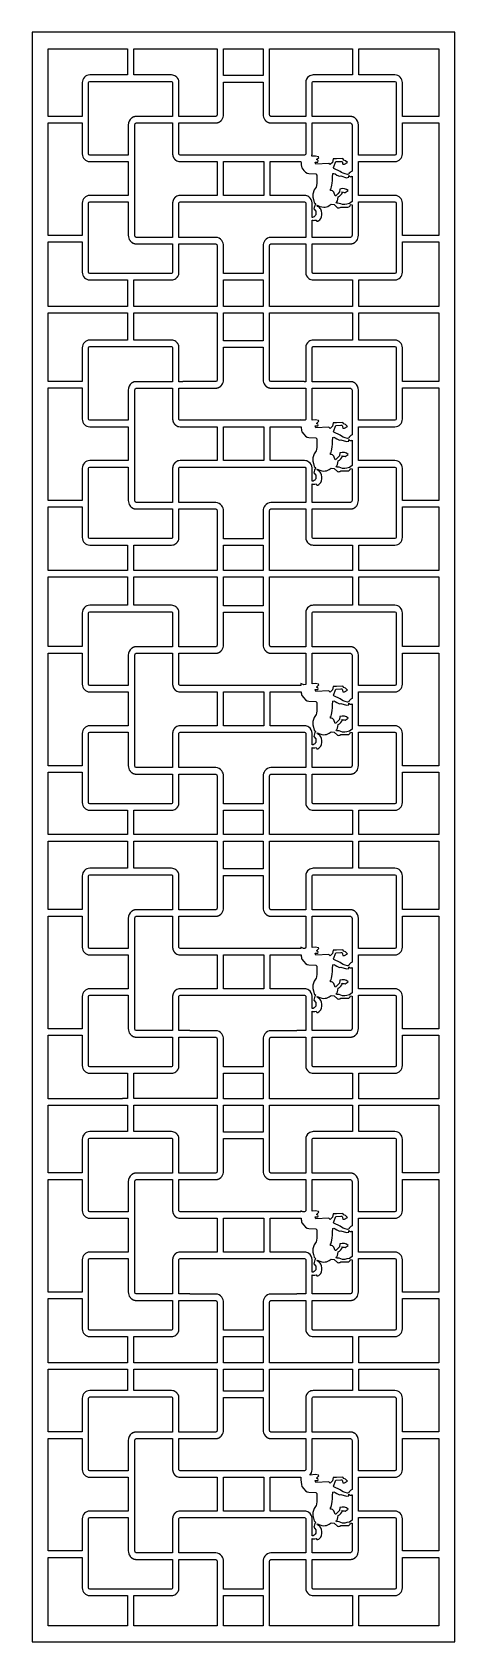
# Model space of a CAD drawing. Header units: centimetres. Extents: x -1.14 to 1.14, y -4.33 to 4.33.
import ezdxf

# ---------------------------------------------------------------- set-up
doc = ezdxf.new("R2010")
doc.units = ezdxf.units.CM
doc.header["$MEASUREMENT"] = 0
doc.layers.add('Layer 1', color=7, linetype='Continuous')

msp = doc.modelspace()

# ---------------------------------------------------------------- linework, layer by layer
at = {"layer": 'Layer 1', "color": 242}
for points, knots in [([(-1.13845, -4.33143), (-1.13845, -4.33143), (-1.13845, 4.33143), (-1.13845, 4.33143), (-1.13845, 4.33143), (-1.13845, 4.33143), (1.13846, 4.33143), (1.13846, 4.33143), (1.13846, 4.33143), (1.13846, 4.33143), (1.13846, -4.33143), (1.13846, -4.33143), (1.13846, -4.33143), (1.13846, -4.33143), (-1.13845, -4.33143), (-1.13845, -4.33143)], [0, 0, 0, 0, 0.2, 0.2, 0.2, 0.2, 0.4, 0.4, 0.4, 0.4, 0.6, 0.6, 0.6, 0.6, 1, 1, 1, 1]), ([(-1.05307, 3.87847), (-1.05307, 3.87847), (-0.86867, 3.87847), (-0.86867, 3.87847), (-0.86867, 3.87847), (-0.86867, 3.87847), (-0.86867, 4.05995), (-0.86867, 4.05995), (-0.86867, 4.05995), (-0.86867, 4.08258), (-0.85053, 4.10108), (-0.82837, 4.10108), (-0.82837, 4.10108), (-0.82837, 4.10108), (-0.62559, 4.10108), (-0.62559, 4.10108), (-0.62559, 4.10108), (-0.62559, 4.10108), (-0.62559, 4.24221), (-0.62559, 4.24221), (-0.62559, 4.24221), (-0.62559, 4.24221), (-1.05307, 4.24221), (-1.05307, 4.24221), (-1.05307, 4.24221), (-1.05307, 4.24221), (-1.05307, 3.87847), (-1.05307, 3.87847)], [0, 0, 0, 0, 0.125, 0.125, 0.125, 0.125, 0.25, 0.25, 0.25, 0.25, 0.375, 0.375, 0.375, 0.375, 0.5, 0.5, 0.5, 0.5, 0.625, 0.625, 0.625, 0.625, 0.75, 0.75, 0.75, 0.75, 1, 1, 1, 1]), ([(-0.59144, 4.24221), (-0.59144, 4.24221), (-0.59144, 4.10108), (-0.59144, 4.10108), (-0.59144, 4.10108), (-0.59144, 4.10108), (-0.38776, 4.10108), (-0.38776, 4.10108), (-0.38776, 4.10108), (-0.37898, 4.10108), (-0.37084, 4.09818), (-0.3642, 4.09327), (-0.3642, 4.09327), (-0.3642, 4.09327), (-0.36412, 4.09321), (-0.36412, 4.09321), (-0.36412, 4.09321), (-0.36385, 4.093), (-0.36357, 4.09279), (-0.3633, 4.09258), (-0.3633, 4.09258), (-0.3633, 4.09258), (-0.36323, 4.09253), (-0.36323, 4.09253), (-0.36323, 4.09253), (-0.36251, 4.09195), (-0.3618, 4.09136), (-0.36112, 4.09074), (-0.36112, 4.09074), (-0.36112, 4.09074), (-0.36101, 4.09065), (-0.36101, 4.09065), (-0.36101, 4.09065), (-0.35961, 4.08937), (-0.35829, 4.08799), (-0.35707, 4.08653), (-0.35707, 4.08653), (-0.35707, 4.08653), (-0.35707, 4.08653), (-0.35707, 4.08653), (-0.35707, 4.08653), (-0.35682, 4.08624), (-0.35658, 4.08594), (-0.35635, 4.08564), (-0.35635, 4.08564), (-0.35635, 4.08564), (-0.35634, 4.08563), (-0.35634, 4.08563), (-0.35634, 4.08563), (-0.35515, 4.08412), (-0.35407, 4.08252), (-0.35309, 4.08085), (-0.35309, 4.08085), (-0.35309, 4.08085), (-0.35307, 4.08082), (-0.35307, 4.08082), (-0.35307, 4.08082), (-0.35289, 4.0805), (-0.35271, 4.08018), (-0.35254, 4.07986), (-0.35254, 4.07986), (-0.35254, 4.07986), (-0.3525, 4.0798), (-0.3525, 4.0798), (-0.3525, 4.0798), (-0.34953, 4.07434), (-0.34774, 4.06813), (-0.34749, 4.06153), (-0.34749, 4.06153), (-0.34749, 4.06153), (-0.34749, 4.06152), (-0.34749, 4.06152), (-0.34749, 4.06152), (-0.34749, 4.06152), (-0.34749, 4.06152), (-0.34749, 4.06152), (-0.34749, 4.06152), (-0.34747, 4.061), (-0.34746, 4.06048), (-0.34746, 4.05995), (-0.34746, 4.05995), (-0.34746, 4.05995), (-0.34746, 3.87754), (-0.34746, 3.87754), (-0.34746, 3.87754), (-0.34746, 3.87754), (-0.32766, 3.87754), (-0.32766, 3.87754), (-0.32766, 3.87754), (-0.32766, 3.87754), (-0.32766, 3.87763), (-0.32766, 3.87763), (-0.32766, 3.87763), (-0.32766, 3.87763), (-0.14901, 3.87763), (-0.14901, 3.87763), (-0.14901, 3.87763), (-0.14491, 3.87763), (-0.14155, 3.88269), (-0.14155, 3.88887), (-0.14155, 3.88887), (-0.14155, 3.88887), (-0.14155, 4.24221), (-0.14155, 4.24221), (-0.14155, 4.24221), (-0.14155, 4.24221), (-0.59144, 4.24221), (-0.59144, 4.24221)], [0, 0, 0, 0, 0.0357143, 0.0357143, 0.0357143, 0.0357143, 0.0714286, 0.0714286, 0.0714286, 0.0714286, 0.1071429, 0.1071429, 0.1071429, 0.1071429, 0.1428571, 0.1428571, 0.1428571, 0.1428571, 0.1785714, 0.1785714, 0.1785714, 0.1785714, 0.2142857, 0.2142857, 0.2142857, 0.2142857, 0.25, 0.25, 0.25, 0.25, 0.2857143, 0.2857143, 0.2857143, 0.2857143, 0.3214286, 0.3214286, 0.3214286, 0.3214286, 0.3571429, 0.3571429, 0.3571429, 0.3571429, 0.3928571, 0.3928571, 0.3928571, 0.3928571, 0.4285714, 0.4285714, 0.4285714, 0.4285714, 0.4642857, 0.4642857, 0.4642857, 0.4642857, 0.5, 0.5, 0.5, 0.5, 0.5357143, 0.5357143, 0.5357143, 0.5357143, 0.5714286, 0.5714286, 0.5714286, 0.5714286, 0.6071429, 0.6071429, 0.6071429, 0.6071429, 0.6428571, 0.6428571, 0.6428571, 0.6428571, 0.6785714, 0.6785714, 0.6785714, 0.6785714, 0.7142857, 0.7142857, 0.7142857, 0.7142857, 0.75, 0.75, 0.75, 0.75, 0.7857143, 0.7857143, 0.7857143, 0.7857143, 0.8214286, 0.8214286, 0.8214286, 0.8214286, 0.8571429, 0.8571429, 0.8571429, 0.8571429, 0.8928571, 0.8928571, 0.8928571, 0.8928571, 0.9285714, 0.9285714, 0.9285714, 0.9285714, 1, 1, 1, 1]), ([(-0.1074, 4.24221), (-0.1074, 4.24221), (-0.1074, 4.09778), (-0.1074, 4.09778), (-0.1074, 4.09778), (-0.1074, 4.09778), (0.10577, 4.09778), (0.10577, 4.09778), (0.10577, 4.09778), (0.10577, 4.09778), (0.10577, 4.24221), (0.10577, 4.24221), (0.10577, 4.24221), (0.10577, 4.24221), (-0.1074, 4.24221), (-0.1074, 4.24221)], [0, 0, 0, 0, 0.2, 0.2, 0.2, 0.2, 0.4, 0.4, 0.4, 0.4, 0.6, 0.6, 0.6, 0.6, 1, 1, 1, 1]), ([(0.13993, 4.24221), (0.13993, 4.24221), (0.13993, 3.88887), (0.13993, 3.88887), (0.13993, 3.88887), (0.13993, 3.88269), (0.14329, 3.87763), (0.14739, 3.87763), (0.14739, 3.87763), (0.14739, 3.87763), (0.32604, 3.87763), (0.32604, 3.87763), (0.32604, 3.87763), (0.32604, 3.87763), (0.32604, 3.87754), (0.32604, 3.87754), (0.32604, 3.87754), (0.32604, 3.87754), (0.33494, 3.87754), (0.33494, 3.87754), (0.33494, 3.87754), (0.33494, 3.87754), (0.33494, 4.05995), (0.33494, 4.05995), (0.33494, 4.05995), (0.33494, 4.07381), (0.34175, 4.08613), (0.35212, 4.09359), (0.35212, 4.09359), (0.35212, 4.09359), (0.35222, 4.09352), (0.35222, 4.09352), (0.35222, 4.09352), (0.35879, 4.09828), (0.36681, 4.10108), (0.37544, 4.10108), (0.37544, 4.10108), (0.37544, 4.10108), (0.58797, 4.10108), (0.58797, 4.10108), (0.58797, 4.10108), (0.58797, 4.10108), (0.58797, 4.24221), (0.58797, 4.24221), (0.58797, 4.24221), (0.58797, 4.24221), (0.13993, 4.24221), (0.13993, 4.24221)], [0, 0, 0, 0, 0.0769231, 0.0769231, 0.0769231, 0.0769231, 0.1538462, 0.1538462, 0.1538462, 0.1538462, 0.2307692, 0.2307692, 0.2307692, 0.2307692, 0.3076923, 0.3076923, 0.3076923, 0.3076923, 0.3846154, 0.3846154, 0.3846154, 0.3846154, 0.4615385, 0.4615385, 0.4615385, 0.4615385, 0.5384615, 0.5384615, 0.5384615, 0.5384615, 0.6153846, 0.6153846, 0.6153846, 0.6153846, 0.6923077, 0.6923077, 0.6923077, 0.6923077, 0.7692308, 0.7692308, 0.7692308, 0.7692308, 0.8461538, 0.8461538, 0.8461538, 0.8461538, 1, 1, 1, 1]), ([(1.05308, 4.24221), (1.05308, 4.24221), (0.62212, 4.24221), (0.62212, 4.24221), (0.62212, 4.24221), (0.62212, 4.24221), (0.62212, 4.10108), (0.62212, 4.10108), (0.62212, 4.10108), (0.62212, 4.10108), (0.81605, 4.10108), (0.81605, 4.10108), (0.81605, 4.10108), (0.83821, 4.10108), (0.85635, 4.08257), (0.85635, 4.05995), (0.85635, 4.05995), (0.85635, 4.05995), (0.85635, 3.87847), (0.85635, 3.87847), (0.85635, 3.87847), (0.85635, 3.87847), (1.05308, 3.87847), (1.05308, 3.87847), (1.05308, 3.87847), (1.05308, 3.87847), (1.05308, 4.24221), (1.05308, 4.24221)], [0, 0, 0, 0, 0.125, 0.125, 0.125, 0.125, 0.25, 0.25, 0.25, 0.25, 0.375, 0.375, 0.375, 0.375, 0.5, 0.5, 0.5, 0.5, 0.625, 0.625, 0.625, 0.625, 0.75, 0.75, 0.75, 0.75, 1, 1, 1, 1]), ([(-0.38182, 3.87754), (-0.38182, 3.87754), (-0.38182, 3.98986), (-0.38182, 3.98986), (-0.38182, 3.98986), (-0.38182, 3.98986), (-0.38182, 4.05995), (-0.38182, 4.05995), (-0.38182, 4.05995), (-0.38182, 4.06048), (-0.38181, 4.061), (-0.38179, 4.06152), (-0.38179, 4.06152), (-0.38245, 4.0644), (-0.38488, 4.06655), (-0.38776, 4.06655), (-0.38776, 4.06655), (-0.38776, 4.06655), (-0.82837, 4.06655), (-0.82837, 4.06655), (-0.82837, 4.06655), (-0.83175, 4.06655), (-0.83452, 4.06358), (-0.83452, 4.05995), (-0.83452, 4.05995), (-0.83452, 4.05995), (-0.83452, 3.67625), (-0.83452, 3.67625), (-0.83452, 3.67625), (-0.83452, 3.67263), (-0.83175, 3.66966), (-0.82837, 3.66966), (-0.82837, 3.66966), (-0.82837, 3.66966), (-0.62041, 3.66966), (-0.62041, 3.66966), (-0.62041, 3.66966), (-0.62041, 3.66966), (-0.62041, 3.83176), (-0.62041, 3.83176), (-0.62041, 3.83176), (-0.62041, 3.84724), (-0.61333, 3.86099), (-0.60256, 3.86928), (-0.60256, 3.86928), (-0.60256, 3.86928), (-0.60241, 3.86939), (-0.60241, 3.86939), (-0.60241, 3.86939), (-0.60216, 3.86959), (-0.6019, 3.86978), (-0.60164, 3.86997), (-0.60164, 3.86997), (-0.60164, 3.86997), (-0.60151, 3.87007), (-0.60151, 3.87007), (-0.60151, 3.87007), (-0.60125, 3.87025), (-0.60099, 3.87043), (-0.60073, 3.87061), (-0.60073, 3.87061), (-0.60073, 3.87061), (-0.60056, 3.87073), (-0.60056, 3.87073), (-0.60056, 3.87073), (-0.60042, 3.87083), (-0.60027, 3.87093), (-0.60012, 3.87102), (-0.60012, 3.87102), (-0.60012, 3.87102), (-0.59988, 3.87118), (-0.59988, 3.87118), (-0.59988, 3.87118), (-0.59965, 3.87133), (-0.59942, 3.87148), (-0.5992, 3.87162), (-0.5992, 3.87162), (-0.5992, 3.87162), (-0.59895, 3.87177), (-0.59895, 3.87177), (-0.59895, 3.87177), (-0.59872, 3.87191), (-0.59849, 3.87205), (-0.59825, 3.87219), (-0.59825, 3.87219), (-0.59825, 3.87219), (-0.59799, 3.87234), (-0.59799, 3.87234), (-0.59799, 3.87234), (-0.59779, 3.87246), (-0.59759, 3.87257), (-0.59739, 3.87268), (-0.59739, 3.87268), (-0.59726, 3.87275), (-0.59713, 3.87282), (-0.597, 3.87289), (-0.597, 3.87289), (-0.59687, 3.87296), (-0.59675, 3.87303), (-0.59662, 3.8731), (-0.59662, 3.8731), (-0.59642, 3.8732), (-0.59622, 3.87331), (-0.59601, 3.87341), (-0.59601, 3.87341), (-0.59601, 3.87341), (-0.59567, 3.87358), (-0.59567, 3.87358), (-0.59567, 3.87358), (-0.5955, 3.87366), (-0.59533, 3.87375), (-0.59516, 3.87383), (-0.59516, 3.87383), (-0.59516, 3.87383), (-0.59476, 3.87401), (-0.59476, 3.87401), (-0.59476, 3.87401), (-0.59458, 3.8741), (-0.59439, 3.87418), (-0.59421, 3.87426), (-0.59421, 3.87426), (-0.59421, 3.87426), (-0.59391, 3.87439), (-0.59391, 3.87439), (-0.59391, 3.87439), (-0.59368, 3.87449), (-0.59345, 3.87459), (-0.59322, 3.87468), (-0.59322, 3.87468), (-0.59322, 3.87468), (-0.59292, 3.8748), (-0.59292, 3.8748), (-0.59292, 3.8748), (-0.59269, 3.8749), (-0.59245, 3.87499), (-0.59221, 3.87508), (-0.59221, 3.87508), (-0.59221, 3.87508), (-0.59193, 3.87519), (-0.59193, 3.87519), (-0.59193, 3.87519), (-0.5917, 3.87527), (-0.59146, 3.87536), (-0.59123, 3.87544), (-0.59123, 3.87544), (-0.59123, 3.87544), (-0.59103, 3.87551), (-0.59103, 3.87551), (-0.59103, 3.87551), (-0.59079, 3.87559), (-0.59055, 3.87567), (-0.59031, 3.87574), (-0.59031, 3.87574), (-0.59031, 3.87574), (-0.59008, 3.87582), (-0.59008, 3.87582), (-0.59008, 3.87582), (-0.58981, 3.8759), (-0.58954, 3.87598), (-0.58928, 3.87606), (-0.58928, 3.87606), (-0.58928, 3.87606), (-0.58906, 3.87612), (-0.58906, 3.87612), (-0.58906, 3.87612), (-0.58879, 3.87619), (-0.58852, 3.87627), (-0.58825, 3.87634), (-0.58825, 3.87634), (-0.58825, 3.87634), (-0.58802, 3.87639), (-0.58802, 3.87639), (-0.58802, 3.87639), (-0.58775, 3.87646), (-0.58748, 3.87653), (-0.5872, 3.87659), (-0.5872, 3.87659), (-0.5872, 3.87659), (-0.58709, 3.87662), (-0.58709, 3.87662), (-0.58709, 3.87662), (-0.58682, 3.87668), (-0.58655, 3.87673), (-0.58628, 3.87679), (-0.58628, 3.87679), (-0.58628, 3.87679), (-0.58606, 3.87683), (-0.58606, 3.87683), (-0.58606, 3.87683), (-0.58578, 3.87689), (-0.5855, 3.87694), (-0.58522, 3.87699), (-0.58522, 3.87699), (-0.58522, 3.87699), (-0.585, 3.87702), (-0.585, 3.87702), (-0.585, 3.87702), (-0.58472, 3.87707), (-0.58443, 3.87712), (-0.58414, 3.87716), (-0.58414, 3.87716), (-0.58414, 3.87716), (-0.58395, 3.87718), (-0.58395, 3.87718), (-0.58395, 3.87718), (-0.58365, 3.87722), (-0.58335, 3.87726), (-0.58304, 3.8773), (-0.58304, 3.8773), (-0.58304, 3.8773), (-0.58304, 3.8773), (-0.58304, 3.8773), (-0.58304, 3.8773), (-0.58272, 3.87734), (-0.5824, 3.87737), (-0.58208, 3.87739), (-0.58208, 3.87739), (-0.58208, 3.87739), (-0.58193, 3.87741), (-0.58193, 3.87741), (-0.58193, 3.87741), (-0.58163, 3.87743), (-0.58132, 3.87745), (-0.58102, 3.87747), (-0.58102, 3.87747), (-0.58102, 3.87747), (-0.58084, 3.87748), (-0.58084, 3.87748), (-0.58084, 3.87748), (-0.58054, 3.8775), (-0.58023, 3.87751), (-0.57992, 3.87752), (-0.57992, 3.87752), (-0.57992, 3.87752), (-0.57978, 3.87752), (-0.57978, 3.87752), (-0.57978, 3.87752), (-0.57945, 3.87753), (-0.57912, 3.87754), (-0.5788, 3.87754), (-0.5788, 3.87754), (-0.5788, 3.87754), (-0.38182, 3.87754), (-0.38182, 3.87754)], [0, 0, 0, 0, 0.016129, 0.016129, 0.016129, 0.016129, 0.0322581, 0.0322581, 0.0322581, 0.0322581, 0.0483871, 0.0483871, 0.0483871, 0.0483871, 0.0645161, 0.0645161, 0.0645161, 0.0645161, 0.0806452, 0.0806452, 0.0806452, 0.0806452, 0.0967742, 0.0967742, 0.0967742, 0.0967742, 0.1129032, 0.1129032, 0.1129032, 0.1129032, 0.1290323, 0.1290323, 0.1290323, 0.1290323, 0.1451613, 0.1451613, 0.1451613, 0.1451613, 0.1612903, 0.1612903, 0.1612903, 0.1612903, 0.1774194, 0.1774194, 0.1774194, 0.1774194, 0.1935484, 0.1935484, 0.1935484, 0.1935484, 0.2096774, 0.2096774, 0.2096774, 0.2096774, 0.2258065, 0.2258065, 0.2258065, 0.2258065, 0.2419355, 0.2419355, 0.2419355, 0.2419355, 0.2580645, 0.2580645, 0.2580645, 0.2580645, 0.2741935, 0.2741935, 0.2741935, 0.2741935, 0.2903226, 0.2903226, 0.2903226, 0.2903226, 0.3064516, 0.3064516, 0.3064516, 0.3064516, 0.3225806, 0.3225806, 0.3225806, 0.3225806, 0.3387097, 0.3387097, 0.3387097, 0.3387097, 0.3548387, 0.3548387, 0.3548387, 0.3548387, 0.3709677, 0.3709677, 0.3709677, 0.3709677, 0.3870968, 0.3870968, 0.3870968, 0.3870968, 0.4032258, 0.4032258, 0.4032258, 0.4032258, 0.4193548, 0.4193548, 0.4193548, 0.4193548, 0.4354839, 0.4354839, 0.4354839, 0.4354839, 0.4516129, 0.4516129, 0.4516129, 0.4516129, 0.4677419, 0.4677419, 0.4677419, 0.4677419, 0.483871, 0.483871, 0.483871, 0.483871, 0.5, 0.5, 0.5, 0.5, 0.516129, 0.516129, 0.516129, 0.516129, 0.5322581, 0.5322581, 0.5322581, 0.5322581, 0.5483871, 0.5483871, 0.5483871, 0.5483871, 0.5645161, 0.5645161, 0.5645161, 0.5645161, 0.5806452, 0.5806452, 0.5806452, 0.5806452, 0.5967742, 0.5967742, 0.5967742, 0.5967742, 0.6129032, 0.6129032, 0.6129032, 0.6129032, 0.6290323, 0.6290323, 0.6290323, 0.6290323, 0.6451613, 0.6451613, 0.6451613, 0.6451613, 0.6612903, 0.6612903, 0.6612903, 0.6612903, 0.6774194, 0.6774194, 0.6774194, 0.6774194, 0.6935484, 0.6935484, 0.6935484, 0.6935484, 0.7096774, 0.7096774, 0.7096774, 0.7096774, 0.7258065, 0.7258065, 0.7258065, 0.7258065, 0.7419355, 0.7419355, 0.7419355, 0.7419355, 0.7580645, 0.7580645, 0.7580645, 0.7580645, 0.7741935, 0.7741935, 0.7741935, 0.7741935, 0.7903226, 0.7903226, 0.7903226, 0.7903226, 0.8064516, 0.8064516, 0.8064516, 0.8064516, 0.8225806, 0.8225806, 0.8225806, 0.8225806, 0.8387097, 0.8387097, 0.8387097, 0.8387097, 0.8548387, 0.8548387, 0.8548387, 0.8548387, 0.8709677, 0.8709677, 0.8709677, 0.8709677, 0.8870968, 0.8870968, 0.8870968, 0.8870968, 0.9032258, 0.9032258, 0.9032258, 0.9032258, 0.9193548, 0.9193548, 0.9193548, 0.9193548, 0.9354839, 0.9354839, 0.9354839, 0.9354839, 0.9516129, 0.9516129, 0.9516129, 0.9516129, 0.9677419, 0.9677419, 0.9677419, 0.9677419, 1, 1, 1, 1]), ([(-0.1074, 4.06324), (-0.1074, 4.06324), (-0.1074, 3.88887), (-0.1074, 3.88887), (-0.1074, 3.88887), (-0.1074, 3.87809), (-0.11083, 3.86816), (-0.11655, 3.86032), (-0.11655, 3.86032), (-0.11655, 3.86032), (-0.11655, 3.86032), (-0.11655, 3.86032), (-0.11655, 3.86032), (-0.11655, 3.86032), (-0.1167, 3.86011), (-0.1167, 3.86011), (-0.1167, 3.86011), (-0.11685, 3.85991), (-0.11699, 3.85972), (-0.11713, 3.85953), (-0.11713, 3.85953), (-0.11722, 3.85942), (-0.11731, 3.85931), (-0.11739, 3.85919), (-0.11739, 3.85919), (-0.11752, 3.85904), (-0.11764, 3.85888), (-0.11777, 3.85872), (-0.11777, 3.85872), (-0.11787, 3.85859), (-0.11798, 3.85845), (-0.11809, 3.85832), (-0.11809, 3.85832), (-0.11809, 3.85832), (-0.11837, 3.85798), (-0.11837, 3.85798), (-0.11837, 3.85798), (-0.11852, 3.8578), (-0.11867, 3.85763), (-0.11881, 3.85745), (-0.11881, 3.85745), (-0.11891, 3.85734), (-0.11901, 3.85723), (-0.1191, 3.85712), (-0.1191, 3.85712), (-0.11921, 3.85701), (-0.11931, 3.85689), (-0.11942, 3.85677), (-0.11942, 3.85677), (-0.11955, 3.85663), (-0.11968, 3.85648), (-0.11981, 3.85633), (-0.11981, 3.85633), (-0.11993, 3.85621), (-0.12004, 3.85609), (-0.12015, 3.85597), (-0.12015, 3.85597), (-0.12015, 3.85597), (-0.12046, 3.85565), (-0.12046, 3.85565), (-0.12046, 3.85565), (-0.12061, 3.85549), (-0.12077, 3.85533), (-0.12093, 3.85517), (-0.12093, 3.85517), (-0.12093, 3.85517), (-0.1212, 3.8549), (-0.1212, 3.8549), (-0.1212, 3.8549), (-0.12137, 3.85472), (-0.12155, 3.85455), (-0.12173, 3.85438), (-0.12173, 3.85438), (-0.12173, 3.85438), (-0.12196, 3.85416), (-0.12196, 3.85416), (-0.12196, 3.85416), (-0.12212, 3.85401), (-0.12228, 3.85386), (-0.12244, 3.85371), (-0.12244, 3.85371), (-0.12244, 3.85371), (-0.12275, 3.85343), (-0.12275, 3.85343), (-0.12275, 3.85343), (-0.12289, 3.8533), (-0.12303, 3.85318), (-0.12317, 3.85306), (-0.12317, 3.85306), (-0.12327, 3.85297), (-0.12338, 3.85287), (-0.12349, 3.85278), (-0.12349, 3.85278), (-0.12367, 3.85263), (-0.12384, 3.85248), (-0.12402, 3.85233), (-0.12402, 3.85233), (-0.12402, 3.85233), (-0.12426, 3.85213), (-0.12426, 3.85213), (-0.12426, 3.85213), (-0.12446, 3.85197), (-0.12466, 3.85181), (-0.12486, 3.85165), (-0.12486, 3.85165), (-0.12486, 3.85165), (-0.12512, 3.85145), (-0.12512, 3.85145), (-0.12512, 3.85145), (-0.12529, 3.85131), (-0.12547, 3.85118), (-0.12565, 3.85104), (-0.12565, 3.85104), (-0.12565, 3.85104), (-0.12595, 3.85082), (-0.12595, 3.85082), (-0.12595, 3.85082), (-0.12612, 3.8507), (-0.12629, 3.85057), (-0.12646, 3.85045), (-0.12646, 3.85045), (-0.12646, 3.85045), (-0.12671, 3.85028), (-0.12671, 3.85028), (-0.12671, 3.85028), (-0.12691, 3.85013), (-0.12711, 3.84999), (-0.12732, 3.84986), (-0.12732, 3.84986), (-0.12732, 3.84986), (-0.12761, 3.84966), (-0.12761, 3.84966), (-0.12761, 3.84966), (-0.12782, 3.84952), (-0.12803, 3.84938), (-0.12824, 3.84925), (-0.12824, 3.84925), (-0.12824, 3.84925), (-0.1285, 3.84908), (-0.1285, 3.84908), (-0.1285, 3.84908), (-0.12868, 3.84897), (-0.12887, 3.84885), (-0.12906, 3.84874), (-0.12906, 3.84874), (-0.12906, 3.84874), (-0.12938, 3.84855), (-0.12938, 3.84855), (-0.12938, 3.84855), (-0.12957, 3.84843), (-0.12977, 3.84832), (-0.12996, 3.84821), (-0.12996, 3.84821), (-0.12996, 3.84821), (-0.13019, 3.84808), (-0.13019, 3.84808), (-0.13019, 3.84808), (-0.13042, 3.84795), (-0.13065, 3.84782), (-0.13089, 3.8477), (-0.13089, 3.8477), (-0.13089, 3.8477), (-0.13114, 3.84756), (-0.13114, 3.84756), (-0.13114, 3.84756), (-0.13137, 3.84744), (-0.1316, 3.84732), (-0.13183, 3.84721), (-0.13183, 3.84721), (-0.13183, 3.84721), (-0.1321, 3.84707), (-0.1321, 3.84707), (-0.1321, 3.84707), (-0.13231, 3.84697), (-0.13252, 3.84687), (-0.13274, 3.84676), (-0.13274, 3.84676), (-0.13274, 3.84676), (-0.13299, 3.84665), (-0.13299, 3.84665), (-0.13299, 3.84665), (-0.13321, 3.84655), (-0.13343, 3.84645), (-0.13365, 3.84635), (-0.13365, 3.84635), (-0.13365, 3.84635), (-0.13386, 3.84625), (-0.13386, 3.84625), (-0.13386, 3.84625), (-0.13411, 3.84615), (-0.13437, 3.84604), (-0.13462, 3.84594), (-0.13462, 3.84594), (-0.13462, 3.84594), (-0.13485, 3.84584), (-0.13485, 3.84584), (-0.13485, 3.84584), (-0.13511, 3.84574), (-0.13537, 3.84564), (-0.13564, 3.84554), (-0.13564, 3.84554), (-0.13564, 3.84554), (-0.13582, 3.84547), (-0.13582, 3.84547), (-0.13582, 3.84547), (-0.13607, 3.84538), (-0.13632, 3.84528), (-0.13658, 3.8452), (-0.13658, 3.8452), (-0.13658, 3.8452), (-0.13678, 3.84513), (-0.13678, 3.84513), (-0.13678, 3.84513), (-0.13703, 3.84504), (-0.13729, 3.84496), (-0.13754, 3.84488), (-0.13754, 3.84488), (-0.13754, 3.84488), (-0.13771, 3.84482), (-0.13771, 3.84482), (-0.13771, 3.84482), (-0.13799, 3.84474), (-0.13826, 3.84465), (-0.13854, 3.84457), (-0.13854, 3.84457), (-0.13854, 3.84457), (-0.13874, 3.84452), (-0.13874, 3.84452), (-0.13874, 3.84452), (-0.13902, 3.84444), (-0.13931, 3.84436), (-0.13959, 3.84429), (-0.13959, 3.84429), (-0.13959, 3.84429), (-0.13975, 3.84425), (-0.13975, 3.84425), (-0.13975, 3.84425), (-0.14003, 3.84418), (-0.1403, 3.84411), (-0.14058, 3.84405), (-0.14058, 3.84405), (-0.14058, 3.84405), (-0.14074, 3.84401), (-0.14074, 3.84401), (-0.14074, 3.84401), (-0.14101, 3.84395), (-0.14128, 3.84389), (-0.14155, 3.84384), (-0.14155, 3.84384), (-0.14155, 3.84384), (-0.14173, 3.8438), (-0.14173, 3.8438), (-0.14173, 3.8438), (-0.14202, 3.84375), (-0.14231, 3.84369), (-0.1426, 3.84364), (-0.1426, 3.84364), (-0.1426, 3.84364), (-0.14278, 3.84361), (-0.14278, 3.84361), (-0.14278, 3.84361), (-0.14309, 3.84356), (-0.14339, 3.84351), (-0.14369, 3.84347), (-0.14369, 3.84347), (-0.14369, 3.84347), (-0.1438, 3.84346), (-0.1438, 3.84346), (-0.1438, 3.84346), (-0.14412, 3.84341), (-0.14445, 3.84337), (-0.14477, 3.84333), (-0.14477, 3.84333), (-0.14477, 3.84333), (-0.14477, 3.84333), (-0.14477, 3.84333), (-0.14477, 3.84333), (-0.14477, 3.84333), (-0.14479, 3.84333), (-0.14479, 3.84333), (-0.14479, 3.84333), (-0.1451, 3.8433), (-0.1454, 3.84327), (-0.14571, 3.84324), (-0.14571, 3.84324), (-0.14571, 3.84324), (-0.14589, 3.84323), (-0.14589, 3.84323), (-0.14589, 3.84323), (-0.14619, 3.8432), (-0.14649, 3.84318), (-0.14679, 3.84316), (-0.14679, 3.84316), (-0.14679, 3.84316), (-0.14698, 3.84315), (-0.14698, 3.84315), (-0.14698, 3.84315), (-0.14728, 3.84314), (-0.14759, 3.84312), (-0.14789, 3.84311), (-0.14789, 3.84311), (-0.14789, 3.84311), (-0.14804, 3.84311), (-0.14804, 3.84311), (-0.14804, 3.84311), (-0.14836, 3.8431), (-0.14869, 3.8431), (-0.14901, 3.8431), (-0.14901, 3.8431), (-0.14901, 3.8431), (-0.28867, 3.8431), (-0.28867, 3.8431), (-0.28867, 3.8431), (-0.28867, 3.8431), (-0.28867, 3.843), (-0.28867, 3.843), (-0.28867, 3.843), (-0.28867, 3.843), (-0.34746, 3.843), (-0.34746, 3.843), (-0.34746, 3.843), (-0.34746, 3.843), (-0.34746, 3.77939), (-0.34746, 3.77939), (-0.34746, 3.77939), (-0.34746, 3.77939), (-0.34767, 3.77939), (-0.34767, 3.77939), (-0.34767, 3.77939), (-0.34767, 3.77939), (-0.34767, 3.67625), (-0.34767, 3.67625), (-0.34767, 3.67625), (-0.34767, 3.67625), (-0.34767, 3.67608), (-0.34767, 3.67608), (-0.34767, 3.67608), (-0.34767, 3.67608), (-0.34767, 3.67607), (-0.34767, 3.67607), (-0.34767, 3.67607), (-0.34766, 3.67581), (-0.34764, 3.67554), (-0.3476, 3.67529), (-0.3476, 3.67529), (-0.3476, 3.67529), (-0.3476, 3.67526), (-0.3476, 3.67526), (-0.3476, 3.67526), (-0.3476, 3.67526), (-0.3476, 3.67525), (-0.3476, 3.67525), (-0.3476, 3.67525), (-0.3476, 3.67525), (-0.3476, 3.67524), (-0.3476, 3.67524), (-0.3476, 3.67524), (-0.3476, 3.67524), (-0.34757, 3.67509), (-0.34757, 3.67509), (-0.34757, 3.67509), (-0.34757, 3.67509), (-0.34757, 3.67509), (-0.34757, 3.67509), (-0.34757, 3.67509), (-0.34757, 3.67509), (-0.34757, 3.67507), (-0.34757, 3.67507), (-0.34757, 3.67507), (-0.34757, 3.67507), (-0.34754, 3.67493), (-0.34754, 3.67493), (-0.34754, 3.67493), (-0.34754, 3.67493), (-0.34754, 3.67493), (-0.34754, 3.67493), (-0.34754, 3.67493), (-0.34754, 3.67493), (-0.34751, 3.67478), (-0.34751, 3.67478), (-0.34751, 3.67478), (-0.34751, 3.67478), (-0.34751, 3.67477), (-0.34751, 3.67477), (-0.34751, 3.67477), (-0.34751, 3.67477), (-0.34751, 3.67476), (-0.34751, 3.67476), (-0.34751, 3.67476), (-0.34751, 3.67476), (-0.3475, 3.67474), (-0.3475, 3.67474), (-0.3475, 3.67474), (-0.3475, 3.67474), (-0.34749, 3.67469), (-0.34749, 3.67469), (-0.34749, 3.67469), (-0.34749, 3.67469), (-0.34749, 3.67469), (-0.34749, 3.67469), (-0.34749, 3.67469), (-0.34749, 3.67469), (-0.34749, 3.67469), (-0.34749, 3.67469), (-0.34749, 3.67469), (-0.34683, 3.67181), (-0.3444, 3.66966), (-0.34152, 3.66966), (-0.34152, 3.66966), (-0.34152, 3.66966), (0.32897, 3.66966), (0.32897, 3.66966), (0.32897, 3.66966), (0.33188, 3.66966), (0.33435, 3.67187), (0.33496, 3.67481), (0.33496, 3.67481), (0.33495, 3.67529), (0.33494, 3.67577), (0.33494, 3.67625), (0.33494, 3.67625), (0.33494, 3.67625), (0.33494, 3.843), (0.33494, 3.843), (0.33494, 3.843), (0.33494, 3.843), (0.28705, 3.843), (0.28705, 3.843), (0.28705, 3.843), (0.28705, 3.843), (0.28705, 3.8431), (0.28705, 3.8431), (0.28705, 3.8431), (0.28705, 3.8431), (0.14739, 3.8431), (0.14739, 3.8431), (0.14739, 3.8431), (0.14706, 3.8431), (0.14674, 3.8431), (0.14641, 3.84311), (0.14641, 3.84311), (0.14641, 3.84311), (0.14627, 3.84311), (0.14627, 3.84311), (0.14627, 3.84311), (0.14596, 3.84312), (0.14566, 3.84314), (0.14535, 3.84315), (0.14535, 3.84315), (0.14535, 3.84315), (0.14516, 3.84316), (0.14516, 3.84316), (0.14516, 3.84316), (0.14486, 3.84318), (0.14456, 3.8432), (0.14427, 3.84323), (0.14427, 3.84323), (0.14427, 3.84323), (0.14409, 3.84324), (0.14409, 3.84324), (0.14409, 3.84324), (0.14378, 3.84327), (0.14347, 3.8433), (0.14317, 3.84333), (0.14317, 3.84333), (0.14317, 3.84333), (0.14315, 3.84333), (0.14315, 3.84333), (0.14315, 3.84333), (0.14315, 3.84333), (0.14315, 3.84333), (0.14315, 3.84333), (0.14315, 3.84333), (0.14282, 3.84337), (0.1425, 3.84341), (0.14218, 3.84346), (0.14218, 3.84346), (0.14218, 3.84346), (0.14207, 3.84347), (0.14207, 3.84347), (0.14207, 3.84347), (0.14176, 3.84351), (0.14146, 3.84356), (0.14116, 3.84361), (0.14116, 3.84361), (0.14116, 3.84361), (0.14098, 3.84364), (0.14098, 3.84364), (0.14098, 3.84364), (0.14069, 3.84369), (0.1404, 3.84375), (0.14011, 3.8438), (0.14011, 3.8438), (0.14011, 3.8438), (0.13992, 3.84384), (0.13992, 3.84384), (0.13992, 3.84384), (0.13965, 3.84389), (0.13939, 3.84395), (0.13912, 3.84401), (0.13912, 3.84401), (0.13912, 3.84401), (0.13896, 3.84405), (0.13896, 3.84405), (0.13896, 3.84405), (0.13868, 3.84411), (0.1384, 3.84418), (0.13813, 3.84425), (0.13813, 3.84425), (0.13813, 3.84425), (0.13797, 3.84429), (0.13797, 3.84429), (0.13797, 3.84429), (0.13768, 3.84436), (0.1374, 3.84444), (0.13712, 3.84452), (0.13712, 3.84452), (0.13712, 3.84452), (0.13692, 3.84457), (0.13692, 3.84457), (0.13692, 3.84457), (0.13664, 3.84465), (0.13636, 3.84474), (0.13609, 3.84482), (0.13609, 3.84482), (0.13609, 3.84482), (0.13592, 3.84488), (0.13592, 3.84488), (0.13592, 3.84488), (0.13566, 3.84496), (0.13541, 3.84504), (0.13516, 3.84513), (0.13516, 3.84513), (0.13516, 3.84513), (0.13496, 3.8452), (0.13496, 3.8452), (0.13496, 3.8452), (0.1347, 3.84528), (0.13445, 3.84538), (0.13419, 3.84547), (0.13419, 3.84547), (0.13419, 3.84547), (0.13402, 3.84554), (0.13402, 3.84554), (0.13402, 3.84554), (0.13375, 3.84564), (0.13349, 3.84574), (0.13323, 3.84584), (0.13323, 3.84584), (0.13323, 3.84584), (0.133, 3.84594), (0.133, 3.84594), (0.133, 3.84594), (0.13274, 3.84604), (0.13249, 3.84615), (0.13224, 3.84625), (0.13224, 3.84625), (0.13224, 3.84625), (0.13202, 3.84635), (0.13202, 3.84635), (0.13202, 3.84635), (0.1318, 3.84645), (0.13158, 3.84655), (0.13137, 3.84665), (0.13137, 3.84665), (0.13137, 3.84665), (0.13111, 3.84676), (0.13111, 3.84676), (0.13111, 3.84676), (0.1309, 3.84687), (0.13069, 3.84697), (0.13047, 3.84707), (0.13047, 3.84707), (0.13047, 3.84707), (0.13021, 3.84721), (0.13021, 3.84721), (0.13021, 3.84721), (0.12997, 3.84732), (0.12974, 3.84744), (0.12951, 3.84756), (0.12951, 3.84756), (0.12951, 3.84756), (0.12926, 3.8477), (0.12926, 3.8477), (0.12926, 3.8477), (0.12903, 3.84782), (0.12879, 3.84795), (0.12856, 3.84808), (0.12856, 3.84808), (0.12856, 3.84808), (0.12834, 3.84821), (0.12834, 3.84821), (0.12834, 3.84821), (0.12814, 3.84832), (0.12795, 3.84843), (0.12776, 3.84855), (0.12776, 3.84855), (0.12776, 3.84855), (0.12744, 3.84874), (0.12744, 3.84874), (0.12744, 3.84874), (0.12725, 3.84885), (0.12706, 3.84897), (0.12688, 3.84908), (0.12688, 3.84908), (0.12688, 3.84908), (0.12662, 3.84925), (0.12662, 3.84925), (0.12662, 3.84925), (0.12641, 3.84938), (0.1262, 3.84952), (0.12599, 3.84966), (0.12599, 3.84966), (0.12599, 3.84966), (0.12569, 3.84986), (0.12569, 3.84986), (0.12569, 3.84986), (0.12549, 3.84999), (0.12529, 3.85013), (0.12508, 3.85028), (0.12508, 3.85028), (0.12508, 3.85028), (0.12483, 3.85045), (0.12483, 3.85045), (0.12483, 3.85045), (0.12466, 3.85057), (0.1245, 3.8507), (0.12433, 3.85082), (0.12433, 3.85082), (0.12433, 3.85082), (0.12403, 3.85104), (0.12403, 3.85104), (0.12403, 3.85104), (0.12385, 3.85118), (0.12367, 3.85131), (0.1235, 3.85145), (0.1235, 3.85145), (0.1235, 3.85145), (0.12324, 3.85165), (0.12324, 3.85165), (0.12324, 3.85165), (0.12304, 3.85181), (0.12284, 3.85197), (0.12264, 3.85213), (0.12264, 3.85213), (0.12264, 3.85213), (0.1224, 3.85233), (0.1224, 3.85233), (0.1224, 3.85233), (0.12222, 3.85248), (0.12204, 3.85263), (0.12187, 3.85278), (0.12187, 3.85278), (0.12176, 3.85287), (0.12165, 3.85297), (0.12154, 3.85306), (0.12154, 3.85306), (0.12141, 3.85318), (0.12127, 3.8533), (0.12113, 3.85343), (0.12113, 3.85343), (0.12113, 3.85343), (0.12081, 3.85371), (0.12081, 3.85371), (0.12081, 3.85371), (0.12065, 3.85386), (0.1205, 3.85401), (0.12034, 3.85416), (0.12034, 3.85416), (0.12034, 3.85416), (0.12011, 3.85438), (0.12011, 3.85438), (0.12011, 3.85438), (0.11993, 3.85455), (0.11975, 3.85472), (0.11957, 3.8549), (0.11957, 3.8549), (0.11957, 3.8549), (0.11931, 3.85517), (0.11931, 3.85517), (0.11931, 3.85517), (0.11915, 3.85533), (0.11899, 3.85549), (0.11883, 3.85565), (0.11883, 3.85565), (0.11883, 3.85565), (0.11853, 3.85597), (0.11853, 3.85597), (0.11853, 3.85597), (0.11842, 3.85609), (0.1183, 3.85621), (0.11819, 3.85633), (0.11819, 3.85633), (0.11806, 3.85648), (0.11792, 3.85663), (0.11779, 3.85677), (0.11779, 3.85677), (0.11769, 3.85689), (0.11758, 3.85701), (0.11748, 3.85712), (0.11748, 3.85712), (0.11739, 3.85723), (0.11729, 3.85734), (0.11719, 3.85745), (0.11719, 3.85745), (0.11704, 3.85763), (0.1169, 3.8578), (0.11675, 3.85798), (0.11675, 3.85798), (0.11675, 3.85798), (0.11647, 3.85832), (0.11647, 3.85832), (0.11647, 3.85832), (0.11636, 3.85845), (0.11625, 3.85859), (0.11614, 3.85872), (0.11614, 3.85872), (0.11602, 3.85888), (0.11589, 3.85904), (0.11577, 3.85919), (0.11577, 3.85919), (0.11568, 3.85931), (0.1156, 3.85942), (0.11551, 3.85953), (0.11551, 3.85953), (0.11537, 3.85972), (0.11522, 3.85991), (0.11508, 3.86011), (0.11508, 3.86011), (0.11508, 3.86011), (0.11492, 3.86032), (0.11492, 3.86032), (0.11492, 3.86032), (0.11492, 3.86032), (0.11493, 3.86032), (0.11493, 3.86032), (0.11493, 3.86032), (0.10921, 3.86816), (0.10577, 3.87809), (0.10577, 3.88887), (0.10577, 3.88887), (0.10577, 3.88887), (0.10577, 4.06324), (0.10577, 4.06324), (0.10577, 4.06324), (0.10577, 4.06324), (-0.1074, 4.06324), (-0.1074, 4.06324)], [0, 0, 0, 0, 0.0053191, 0.0053191, 0.0053191, 0.0053191, 0.0106383, 0.0106383, 0.0106383, 0.0106383, 0.0159574, 0.0159574, 0.0159574, 0.0159574, 0.0212766, 0.0212766, 0.0212766, 0.0212766, 0.0265957, 0.0265957, 0.0265957, 0.0265957, 0.0319149, 0.0319149, 0.0319149, 0.0319149, 0.037234, 0.037234, 0.037234, 0.037234, 0.0425532, 0.0425532, 0.0425532, 0.0425532, 0.0478723, 0.0478723, 0.0478723, 0.0478723, 0.0531915, 0.0531915, 0.0531915, 0.0531915, 0.0585106, 0.0585106, 0.0585106, 0.0585106, 0.0638298, 0.0638298, 0.0638298, 0.0638298, 0.0691489, 0.0691489, 0.0691489, 0.0691489, 0.0744681, 0.0744681, 0.0744681, 0.0744681, 0.0797872, 0.0797872, 0.0797872, 0.0797872, 0.0851064, 0.0851064, 0.0851064, 0.0851064, 0.0904255, 0.0904255, 0.0904255, 0.0904255, 0.0957447, 0.0957447, 0.0957447, 0.0957447, 0.1010638, 0.1010638, 0.1010638, 0.1010638, 0.106383, 0.106383, 0.106383, 0.106383, 0.1117021, 0.1117021, 0.1117021, 0.1117021, 0.1170213, 0.1170213, 0.1170213, 0.1170213, 0.1223404, 0.1223404, 0.1223404, 0.1223404, 0.1276596, 0.1276596, 0.1276596, 0.1276596, 0.1329787, 0.1329787, 0.1329787, 0.1329787, 0.1382979, 0.1382979, 0.1382979, 0.1382979, 0.143617, 0.143617, 0.143617, 0.143617, 0.1489362, 0.1489362, 0.1489362, 0.1489362, 0.1542553, 0.1542553, 0.1542553, 0.1542553, 0.1595745, 0.1595745, 0.1595745, 0.1595745, 0.1648936, 0.1648936, 0.1648936, 0.1648936, 0.1702128, 0.1702128, 0.1702128, 0.1702128, 0.1755319, 0.1755319, 0.1755319, 0.1755319, 0.1808511, 0.1808511, 0.1808511, 0.1808511, 0.1861702, 0.1861702, 0.1861702, 0.1861702, 0.1914894, 0.1914894, 0.1914894, 0.1914894, 0.1968085, 0.1968085, 0.1968085, 0.1968085, 0.2021277, 0.2021277, 0.2021277, 0.2021277, 0.2074468, 0.2074468, 0.2074468, 0.2074468, 0.212766, 0.212766, 0.212766, 0.212766, 0.2180851, 0.2180851, 0.2180851, 0.2180851, 0.2234043, 0.2234043, 0.2234043, 0.2234043, 0.2287234, 0.2287234, 0.2287234, 0.2287234, 0.2340426, 0.2340426, 0.2340426, 0.2340426, 0.2393617, 0.2393617, 0.2393617, 0.2393617, 0.2446809, 0.2446809, 0.2446809, 0.2446809, 0.25, 0.25, 0.25, 0.25, 0.2553191, 0.2553191, 0.2553191, 0.2553191, 0.2606383, 0.2606383, 0.2606383, 0.2606383, 0.2659574, 0.2659574, 0.2659574, 0.2659574, 0.2712766, 0.2712766, 0.2712766, 0.2712766, 0.2765957, 0.2765957, 0.2765957, 0.2765957, 0.2819149, 0.2819149, 0.2819149, 0.2819149, 0.287234, 0.287234, 0.287234, 0.287234, 0.2925532, 0.2925532, 0.2925532, 0.2925532, 0.2978723, 0.2978723, 0.2978723, 0.2978723, 0.3031915, 0.3031915, 0.3031915, 0.3031915, 0.3085106, 0.3085106, 0.3085106, 0.3085106, 0.3138298, 0.3138298, 0.3138298, 0.3138298, 0.3191489, 0.3191489, 0.3191489, 0.3191489, 0.3244681, 0.3244681, 0.3244681, 0.3244681, 0.3297872, 0.3297872, 0.3297872, 0.3297872, 0.3351064, 0.3351064, 0.3351064, 0.3351064, 0.3404255, 0.3404255, 0.3404255, 0.3404255, 0.3457447, 0.3457447, 0.3457447, 0.3457447, 0.3510638, 0.3510638, 0.3510638, 0.3510638, 0.356383, 0.356383, 0.356383, 0.356383, 0.3617021, 0.3617021, 0.3617021, 0.3617021, 0.3670213, 0.3670213, 0.3670213, 0.3670213, 0.3723404, 0.3723404, 0.3723404, 0.3723404, 0.3776596, 0.3776596, 0.3776596, 0.3776596, 0.3829787, 0.3829787, 0.3829787, 0.3829787, 0.3882979, 0.3882979, 0.3882979, 0.3882979, 0.393617, 0.393617, 0.393617, 0.393617, 0.3989362, 0.3989362, 0.3989362, 0.3989362, 0.4042553, 0.4042553, 0.4042553, 0.4042553, 0.4095745, 0.4095745, 0.4095745, 0.4095745, 0.4148936, 0.4148936, 0.4148936, 0.4148936, 0.4202128, 0.4202128, 0.4202128, 0.4202128, 0.4255319, 0.4255319, 0.4255319, 0.4255319, 0.4308511, 0.4308511, 0.4308511, 0.4308511, 0.4361702, 0.4361702, 0.4361702, 0.4361702, 0.4414894, 0.4414894, 0.4414894, 0.4414894, 0.4468085, 0.4468085, 0.4468085, 0.4468085, 0.4521277, 0.4521277, 0.4521277, 0.4521277, 0.4574468, 0.4574468, 0.4574468, 0.4574468, 0.462766, 0.462766, 0.462766, 0.462766, 0.4680851, 0.4680851, 0.4680851, 0.4680851, 0.4734043, 0.4734043, 0.4734043, 0.4734043, 0.4787234, 0.4787234, 0.4787234, 0.4787234, 0.4840426, 0.4840426, 0.4840426, 0.4840426, 0.4893617, 0.4893617, 0.4893617, 0.4893617, 0.4946809, 0.4946809, 0.4946809, 0.4946809, 0.5, 0.5, 0.5, 0.5, 0.5053191, 0.5053191, 0.5053191, 0.5053191, 0.5106383, 0.5106383, 0.5106383, 0.5106383, 0.5159574, 0.5159574, 0.5159574, 0.5159574, 0.5212766, 0.5212766, 0.5212766, 0.5212766, 0.5265957, 0.5265957, 0.5265957, 0.5265957, 0.5319149, 0.5319149, 0.5319149, 0.5319149, 0.537234, 0.537234, 0.537234, 0.537234, 0.5425532, 0.5425532, 0.5425532, 0.5425532, 0.5478723, 0.5478723, 0.5478723, 0.5478723, 0.5531915, 0.5531915, 0.5531915, 0.5531915, 0.5585106, 0.5585106, 0.5585106, 0.5585106, 0.5638298, 0.5638298, 0.5638298, 0.5638298, 0.5691489, 0.5691489, 0.5691489, 0.5691489, 0.5744681, 0.5744681, 0.5744681, 0.5744681, 0.5797872, 0.5797872, 0.5797872, 0.5797872, 0.5851064, 0.5851064, 0.5851064, 0.5851064, 0.5904255, 0.5904255, 0.5904255, 0.5904255, 0.5957447, 0.5957447, 0.5957447, 0.5957447, 0.6010638, 0.6010638, 0.6010638, 0.6010638, 0.606383, 0.606383, 0.606383, 0.606383, 0.6117021, 0.6117021, 0.6117021, 0.6117021, 0.6170213, 0.6170213, 0.6170213, 0.6170213, 0.6223404, 0.6223404, 0.6223404, 0.6223404, 0.6276596, 0.6276596, 0.6276596, 0.6276596, 0.6329787, 0.6329787, 0.6329787, 0.6329787, 0.6382979, 0.6382979, 0.6382979, 0.6382979, 0.643617, 0.643617, 0.643617, 0.643617, 0.6489362, 0.6489362, 0.6489362, 0.6489362, 0.6542553, 0.6542553, 0.6542553, 0.6542553, 0.6595745, 0.6595745, 0.6595745, 0.6595745, 0.6648936, 0.6648936, 0.6648936, 0.6648936, 0.6702128, 0.6702128, 0.6702128, 0.6702128, 0.6755319, 0.6755319, 0.6755319, 0.6755319, 0.6808511, 0.6808511, 0.6808511, 0.6808511, 0.6861702, 0.6861702, 0.6861702, 0.6861702, 0.6914894, 0.6914894, 0.6914894, 0.6914894, 0.6968085, 0.6968085, 0.6968085, 0.6968085, 0.7021277, 0.7021277, 0.7021277, 0.7021277, 0.7074468, 0.7074468, 0.7074468, 0.7074468, 0.712766, 0.712766, 0.712766, 0.712766, 0.7180851, 0.7180851, 0.7180851, 0.7180851, 0.7234043, 0.7234043, 0.7234043, 0.7234043, 0.7287234, 0.7287234, 0.7287234, 0.7287234, 0.7340426, 0.7340426, 0.7340426, 0.7340426, 0.7393617, 0.7393617, 0.7393617, 0.7393617, 0.7446809, 0.7446809, 0.7446809, 0.7446809, 0.75, 0.75, 0.75, 0.75, 0.7553191, 0.7553191, 0.7553191, 0.7553191, 0.7606383, 0.7606383, 0.7606383, 0.7606383, 0.7659574, 0.7659574, 0.7659574, 0.7659574, 0.7712766, 0.7712766, 0.7712766, 0.7712766, 0.7765957, 0.7765957, 0.7765957, 0.7765957, 0.7819149, 0.7819149, 0.7819149, 0.7819149, 0.787234, 0.787234, 0.787234, 0.787234, 0.7925532, 0.7925532, 0.7925532, 0.7925532, 0.7978723, 0.7978723, 0.7978723, 0.7978723, 0.8031915, 0.8031915, 0.8031915, 0.8031915, 0.8085106, 0.8085106, 0.8085106, 0.8085106, 0.8138298, 0.8138298, 0.8138298, 0.8138298, 0.8191489, 0.8191489, 0.8191489, 0.8191489, 0.8244681, 0.8244681, 0.8244681, 0.8244681, 0.8297872, 0.8297872, 0.8297872, 0.8297872, 0.8351064, 0.8351064, 0.8351064, 0.8351064, 0.8404255, 0.8404255, 0.8404255, 0.8404255, 0.8457447, 0.8457447, 0.8457447, 0.8457447, 0.8510638, 0.8510638, 0.8510638, 0.8510638, 0.856383, 0.856383, 0.856383, 0.856383, 0.8617021, 0.8617021, 0.8617021, 0.8617021, 0.8670213, 0.8670213, 0.8670213, 0.8670213, 0.8723404, 0.8723404, 0.8723404, 0.8723404, 0.8776596, 0.8776596, 0.8776596, 0.8776596, 0.8829787, 0.8829787, 0.8829787, 0.8829787, 0.8882979, 0.8882979, 0.8882979, 0.8882979, 0.893617, 0.893617, 0.893617, 0.893617, 0.8989362, 0.8989362, 0.8989362, 0.8989362, 0.9042553, 0.9042553, 0.9042553, 0.9042553, 0.9095745, 0.9095745, 0.9095745, 0.9095745, 0.9148936, 0.9148936, 0.9148936, 0.9148936, 0.9202128, 0.9202128, 0.9202128, 0.9202128, 0.9255319, 0.9255319, 0.9255319, 0.9255319, 0.9308511, 0.9308511, 0.9308511, 0.9308511, 0.9361702, 0.9361702, 0.9361702, 0.9361702, 0.9414894, 0.9414894, 0.9414894, 0.9414894, 0.9468085, 0.9468085, 0.9468085, 0.9468085, 0.9521277, 0.9521277, 0.9521277, 0.9521277, 0.9574468, 0.9574468, 0.9574468, 0.9574468, 0.962766, 0.962766, 0.962766, 0.962766, 0.9680851, 0.9680851, 0.9680851, 0.9680851, 0.9734043, 0.9734043, 0.9734043, 0.9734043, 0.9787234, 0.9787234, 0.9787234, 0.9787234, 0.9840426, 0.9840426, 0.9840426, 0.9840426, 0.9893617, 0.9893617, 0.9893617, 0.9893617, 1, 1, 1, 1]), ([(0.61879, 3.66966), (0.61879, 3.66966), (0.81605, 3.66966), (0.81605, 3.66966), (0.81605, 3.66966), (0.81943, 3.66966), (0.8222, 3.67262), (0.8222, 3.67625), (0.8222, 3.67625), (0.8222, 3.67625), (0.8222, 4.05995), (0.8222, 4.05995), (0.8222, 4.05995), (0.8222, 4.06358), (0.81943, 4.06655), (0.81605, 4.06655), (0.81605, 4.06655), (0.81605, 4.06655), (0.37544, 4.06655), (0.37544, 4.06655), (0.37544, 4.06655), (0.37206, 4.06655), (0.3693, 4.06358), (0.3693, 4.05995), (0.3693, 4.05995), (0.3693, 4.05995), (0.3693, 3.87754), (0.3693, 3.87754), (0.3693, 3.87754), (0.3693, 3.87754), (0.57717, 3.87754), (0.57717, 3.87754), (0.57717, 3.87754), (0.5775, 3.87754), (0.57783, 3.87753), (0.57815, 3.87752), (0.57815, 3.87752), (0.57815, 3.87752), (0.57829, 3.87752), (0.57829, 3.87752), (0.57829, 3.87752), (0.5786, 3.87751), (0.57891, 3.8775), (0.57922, 3.87748), (0.57922, 3.87748), (0.57922, 3.87748), (0.57939, 3.87747), (0.57939, 3.87747), (0.57939, 3.87747), (0.5797, 3.87745), (0.58001, 3.87743), (0.58031, 3.87741), (0.58031, 3.87741), (0.58031, 3.87741), (0.58046, 3.87739), (0.58046, 3.87739), (0.58046, 3.87739), (0.58078, 3.87737), (0.58109, 3.87734), (0.58141, 3.8773), (0.58141, 3.8773), (0.58141, 3.8773), (0.58142, 3.8773), (0.58142, 3.8773), (0.58142, 3.8773), (0.58172, 3.87726), (0.58203, 3.87722), (0.58233, 3.87718), (0.58233, 3.87718), (0.58233, 3.87718), (0.58252, 3.87716), (0.58252, 3.87716), (0.58252, 3.87716), (0.58281, 3.87712), (0.5831, 3.87707), (0.58338, 3.87702), (0.58338, 3.87702), (0.58338, 3.87702), (0.5836, 3.87699), (0.5836, 3.87699), (0.5836, 3.87699), (0.58388, 3.87694), (0.58416, 3.87689), (0.58444, 3.87683), (0.58444, 3.87683), (0.58444, 3.87683), (0.58466, 3.87679), (0.58466, 3.87679), (0.58466, 3.87679), (0.58493, 3.87673), (0.5852, 3.87668), (0.58547, 3.87662), (0.58547, 3.87662), (0.58547, 3.87662), (0.58558, 3.87659), (0.58558, 3.87659), (0.58558, 3.87659), (0.58585, 3.87653), (0.58613, 3.87646), (0.5864, 3.87639), (0.5864, 3.87639), (0.5864, 3.87639), (0.58663, 3.87634), (0.58663, 3.87634), (0.58663, 3.87634), (0.5869, 3.87627), (0.58717, 3.87619), (0.58744, 3.87612), (0.58744, 3.87612), (0.58744, 3.87612), (0.58765, 3.87606), (0.58765, 3.87606), (0.58765, 3.87606), (0.58792, 3.87598), (0.58819, 3.8759), (0.58845, 3.87582), (0.58845, 3.87582), (0.58845, 3.87582), (0.58869, 3.87574), (0.58869, 3.87574), (0.58869, 3.87574), (0.58893, 3.87567), (0.58917, 3.87559), (0.58941, 3.87551), (0.58941, 3.87551), (0.58941, 3.87551), (0.58961, 3.87544), (0.58961, 3.87544), (0.58961, 3.87544), (0.58984, 3.87536), (0.59007, 3.87527), (0.59031, 3.87519), (0.59031, 3.87519), (0.59031, 3.87519), (0.59059, 3.87508), (0.59059, 3.87508), (0.59059, 3.87508), (0.59082, 3.87499), (0.59106, 3.8749), (0.5913, 3.8748), (0.5913, 3.8748), (0.5913, 3.8748), (0.59159, 3.87468), (0.59159, 3.87468), (0.59159, 3.87468), (0.59183, 3.87459), (0.59206, 3.87449), (0.59229, 3.87439), (0.59229, 3.87439), (0.59229, 3.87439), (0.59259, 3.87426), (0.59259, 3.87426), (0.59259, 3.87426), (0.59277, 3.87418), (0.59295, 3.8741), (0.59314, 3.87401), (0.59314, 3.87401), (0.59314, 3.87401), (0.59353, 3.87383), (0.59353, 3.87383), (0.59353, 3.87383), (0.5937, 3.87375), (0.59388, 3.87366), (0.59405, 3.87358), (0.59405, 3.87358), (0.59405, 3.87358), (0.59439, 3.87341), (0.59439, 3.87341), (0.59439, 3.87341), (0.59459, 3.87331), (0.5948, 3.8732), (0.595, 3.8731), (0.595, 3.8731), (0.59513, 3.87303), (0.59525, 3.87296), (0.59538, 3.87289), (0.59538, 3.87289), (0.59551, 3.87282), (0.59564, 3.87275), (0.59577, 3.87268), (0.59577, 3.87268), (0.59597, 3.87257), (0.59617, 3.87246), (0.59636, 3.87234), (0.59636, 3.87234), (0.59636, 3.87234), (0.59663, 3.87219), (0.59663, 3.87219), (0.59663, 3.87219), (0.59686, 3.87205), (0.59709, 3.87191), (0.59732, 3.87177), (0.59732, 3.87177), (0.59732, 3.87177), (0.59757, 3.87162), (0.59757, 3.87162), (0.59757, 3.87162), (0.5978, 3.87148), (0.59803, 3.87133), (0.59825, 3.87118), (0.59825, 3.87118), (0.59825, 3.87118), (0.5985, 3.87102), (0.5985, 3.87102), (0.5985, 3.87102), (0.59865, 3.87093), (0.59879, 3.87083), (0.59894, 3.87073), (0.59894, 3.87073), (0.59894, 3.87073), (0.59911, 3.87061), (0.59911, 3.87061), (0.59911, 3.87061), (0.59937, 3.87043), (0.59963, 3.87025), (0.59988, 3.87007), (0.59988, 3.87007), (0.59988, 3.87007), (0.60002, 3.86997), (0.60002, 3.86997), (0.60002, 3.86997), (0.60028, 3.86978), (0.60054, 3.86959), (0.60079, 3.86939), (0.60079, 3.86939), (0.60079, 3.86939), (0.60094, 3.86928), (0.60094, 3.86928), (0.60094, 3.86928), (0.61171, 3.86099), (0.61879, 3.84724), (0.61879, 3.83176), (0.61879, 3.83176), (0.61879, 3.83176), (0.61879, 3.66966), (0.61879, 3.66966)], [0, 0, 0, 0, 0.0166667, 0.0166667, 0.0166667, 0.0166667, 0.0333333, 0.0333333, 0.0333333, 0.0333333, 0.05, 0.05, 0.05, 0.05, 0.0666667, 0.0666667, 0.0666667, 0.0666667, 0.0833333, 0.0833333, 0.0833333, 0.0833333, 0.1, 0.1, 0.1, 0.1, 0.1166667, 0.1166667, 0.1166667, 0.1166667, 0.1333333, 0.1333333, 0.1333333, 0.1333333, 0.15, 0.15, 0.15, 0.15, 0.1666667, 0.1666667, 0.1666667, 0.1666667, 0.1833333, 0.1833333, 0.1833333, 0.1833333, 0.2, 0.2, 0.2, 0.2, 0.2166667, 0.2166667, 0.2166667, 0.2166667, 0.2333333, 0.2333333, 0.2333333, 0.2333333, 0.25, 0.25, 0.25, 0.25, 0.2666667, 0.2666667, 0.2666667, 0.2666667, 0.2833333, 0.2833333, 0.2833333, 0.2833333, 0.3, 0.3, 0.3, 0.3, 0.3166667, 0.3166667, 0.3166667, 0.3166667, 0.3333333, 0.3333333, 0.3333333, 0.3333333, 0.35, 0.35, 0.35, 0.35, 0.3666667, 0.3666667, 0.3666667, 0.3666667, 0.3833333, 0.3833333, 0.3833333, 0.3833333, 0.4, 0.4, 0.4, 0.4, 0.4166667, 0.4166667, 0.4166667, 0.4166667, 0.4333333, 0.4333333, 0.4333333, 0.4333333, 0.45, 0.45, 0.45, 0.45, 0.4666667, 0.4666667, 0.4666667, 0.4666667, 0.4833333, 0.4833333, 0.4833333, 0.4833333, 0.5, 0.5, 0.5, 0.5, 0.5166667, 0.5166667, 0.5166667, 0.5166667, 0.5333333, 0.5333333, 0.5333333, 0.5333333, 0.55, 0.55, 0.55, 0.55, 0.5666667, 0.5666667, 0.5666667, 0.5666667, 0.5833333, 0.5833333, 0.5833333, 0.5833333, 0.6, 0.6, 0.6, 0.6, 0.6166667, 0.6166667, 0.6166667, 0.6166667, 0.6333333, 0.6333333, 0.6333333, 0.6333333, 0.65, 0.65, 0.65, 0.65, 0.6666667, 0.6666667, 0.6666667, 0.6666667, 0.6833333, 0.6833333, 0.6833333, 0.6833333, 0.7, 0.7, 0.7, 0.7, 0.7166667, 0.7166667, 0.7166667, 0.7166667, 0.7333333, 0.7333333, 0.7333333, 0.7333333, 0.75, 0.75, 0.75, 0.75, 0.7666667, 0.7666667, 0.7666667, 0.7666667, 0.7833333, 0.7833333, 0.7833333, 0.7833333, 0.8, 0.8, 0.8, 0.8, 0.8166667, 0.8166667, 0.8166667, 0.8166667, 0.8333333, 0.8333333, 0.8333333, 0.8333333, 0.85, 0.85, 0.85, 0.85, 0.8666667, 0.8666667, 0.8666667, 0.8666667, 0.8833333, 0.8833333, 0.8833333, 0.8833333, 0.9, 0.9, 0.9, 0.9, 0.9166667, 0.9166667, 0.9166667, 0.9166667, 0.9333333, 0.9333333, 0.9333333, 0.9333333, 0.95, 0.95, 0.95, 0.95, 0.9666667, 0.9666667, 0.9666667, 0.9666667, 1, 1, 1, 1]), ([(-1.05307, 3.23779), (-1.05307, 3.23779), (-0.86867, 3.23779), (-0.86867, 3.23779), (-0.86867, 3.23779), (-0.86867, 3.23779), (-0.86867, 3.4115), (-0.86867, 3.4115), (-0.86867, 3.4115), (-0.86867, 3.43412), (-0.85053, 3.45263), (-0.82837, 3.45263), (-0.82837, 3.45263), (-0.82837, 3.45263), (-0.62041, 3.45263), (-0.62041, 3.45263), (-0.62041, 3.45263), (-0.62041, 3.45263), (-0.62041, 3.63512), (-0.62041, 3.63512), (-0.62041, 3.63512), (-0.62041, 3.63512), (-0.82837, 3.63512), (-0.82837, 3.63512), (-0.82837, 3.63512), (-0.85054, 3.63512), (-0.86867, 3.65363), (-0.86867, 3.67625), (-0.86867, 3.67625), (-0.86867, 3.67625), (-0.86867, 3.84393), (-0.86867, 3.84393), (-0.86867, 3.84393), (-0.86867, 3.84393), (-1.05307, 3.84393), (-1.05307, 3.84393), (-1.05307, 3.84393), (-1.05307, 3.84393), (-1.05307, 3.23779), (-1.05307, 3.23779)], [0, 0, 0, 0, 0.0909091, 0.0909091, 0.0909091, 0.0909091, 0.1818182, 0.1818182, 0.1818182, 0.1818182, 0.2727273, 0.2727273, 0.2727273, 0.2727273, 0.3636364, 0.3636364, 0.3636364, 0.3636364, 0.4545455, 0.4545455, 0.4545455, 0.4545455, 0.5454545, 0.5454545, 0.5454545, 0.5454545, 0.6363636, 0.6363636, 0.6363636, 0.6363636, 0.7272727, 0.7272727, 0.7272727, 0.7272727, 0.8181818, 0.8181818, 0.8181818, 0.8181818, 1, 1, 1, 1]), ([(-0.14105, 3.45263), (-0.14105, 3.45263), (-0.14105, 3.63512), (-0.14105, 3.63512), (-0.14105, 3.63512), (-0.14105, 3.63512), (-0.34152, 3.63512), (-0.34152, 3.63512), (-0.34152, 3.63512), (-0.35011, 3.63512), (-0.35809, 3.6379), (-0.36464, 3.64262), (-0.36464, 3.64262), (-0.36464, 3.64262), (-0.36464, 3.64262), (-0.36464, 3.64262), (-0.36464, 3.64262), (-0.36479, 3.64272), (-0.36493, 3.64282), (-0.36507, 3.64293), (-0.36507, 3.64293), (-0.36507, 3.64293), (-0.36524, 3.64305), (-0.36524, 3.64305), (-0.36524, 3.64305), (-0.36548, 3.64323), (-0.36571, 3.64342), (-0.36595, 3.6436), (-0.36595, 3.6436), (-0.36595, 3.6436), (-0.36613, 3.64374), (-0.36613, 3.64374), (-0.36613, 3.64374), (-0.36627, 3.64385), (-0.3664, 3.64396), (-0.36654, 3.64407), (-0.36654, 3.64407), (-0.36654, 3.64407), (-0.36658, 3.6441), (-0.36658, 3.6441), (-0.36658, 3.6441), (-0.36685, 3.64432), (-0.36712, 3.64455), (-0.36739, 3.64478), (-0.36739, 3.64478), (-0.36739, 3.64478), (-0.36756, 3.64493), (-0.36756, 3.64493), (-0.36756, 3.64493), (-0.36778, 3.64511), (-0.36799, 3.6453), (-0.3682, 3.64549), (-0.3682, 3.64549), (-0.3682, 3.64549), (-0.3684, 3.64567), (-0.3684, 3.64567), (-0.3684, 3.64567), (-0.36852, 3.64578), (-0.36864, 3.6459), (-0.36876, 3.64601), (-0.36876, 3.64601), (-0.36876, 3.64601), (-0.36894, 3.64618), (-0.36894, 3.64618), (-0.36894, 3.64618), (-0.36915, 3.64638), (-0.36936, 3.64658), (-0.36957, 3.64679), (-0.36957, 3.64679), (-0.36957, 3.64679), (-0.36973, 3.64695), (-0.36973, 3.64695), (-0.36973, 3.64695), (-0.36997, 3.64719), (-0.37021, 3.64744), (-0.37044, 3.64768), (-0.37044, 3.64768), (-0.37044, 3.64768), (-0.3705, 3.64774), (-0.3705, 3.64774), (-0.3705, 3.64774), (-0.37062, 3.64787), (-0.37074, 3.648), (-0.37086, 3.64813), (-0.37086, 3.64813), (-0.37086, 3.64813), (-0.37102, 3.6483), (-0.37102, 3.6483), (-0.37102, 3.6483), (-0.3712, 3.64851), (-0.37139, 3.64871), (-0.37157, 3.64892), (-0.37157, 3.64892), (-0.37157, 3.64892), (-0.37178, 3.64916), (-0.37178, 3.64916), (-0.37178, 3.64916), (-0.37188, 3.64928), (-0.37199, 3.6494), (-0.37209, 3.64952), (-0.37209, 3.64952), (-0.37209, 3.64952), (-0.37209, 3.64953), (-0.37209, 3.64953), (-0.37209, 3.64953), (-0.37222, 3.64968), (-0.37235, 3.64984), (-0.37248, 3.64999), (-0.37248, 3.64999), (-0.37257, 3.65011), (-0.37267, 3.65023), (-0.37277, 3.65036), (-0.37277, 3.65036), (-0.37277, 3.65036), (-0.37299, 3.65063), (-0.37299, 3.65063), (-0.37299, 3.65063), (-0.37313, 3.65081), (-0.37328, 3.651), (-0.37342, 3.65119), (-0.37342, 3.65119), (-0.37342, 3.65119), (-0.37364, 3.65149), (-0.37364, 3.65149), (-0.37364, 3.65149), (-0.37373, 3.6516), (-0.37381, 3.65172), (-0.3739, 3.65183), (-0.3739, 3.65183), (-0.37403, 3.65202), (-0.37417, 3.65221), (-0.3743, 3.6524), (-0.3743, 3.6524), (-0.3743, 3.6524), (-0.3745, 3.65268), (-0.3745, 3.65268), (-0.3745, 3.65268), (-0.37459, 3.65282), (-0.37469, 3.65296), (-0.37478, 3.6531), (-0.37478, 3.6531), (-0.37484, 3.65319), (-0.37491, 3.65329), (-0.37497, 3.65338), (-0.37497, 3.65338), (-0.3751, 3.65358), (-0.37523, 3.65378), (-0.37536, 3.65398), (-0.37536, 3.65398), (-0.37536, 3.65398), (-0.37555, 3.65429), (-0.37555, 3.65429), (-0.37555, 3.65429), (-0.37565, 3.65445), (-0.37575, 3.65461), (-0.37584, 3.65477), (-0.37584, 3.65477), (-0.37593, 3.65491), (-0.37601, 3.65505), (-0.3761, 3.65519), (-0.3761, 3.65519), (-0.37618, 3.65533), (-0.37626, 3.65548), (-0.37635, 3.65562), (-0.37635, 3.65562), (-0.37635, 3.65562), (-0.37653, 3.65594), (-0.37653, 3.65594), (-0.37653, 3.65594), (-0.37665, 3.65615), (-0.37676, 3.65635), (-0.37687, 3.65656), (-0.37687, 3.65656), (-0.37687, 3.65656), (-0.37704, 3.65687), (-0.37704, 3.65687), (-0.37704, 3.65687), (-0.37713, 3.65705), (-0.37722, 3.65722), (-0.3773, 3.65739), (-0.3773, 3.65739), (-0.3773, 3.65739), (-0.37748, 3.65773), (-0.37748, 3.65773), (-0.37748, 3.65773), (-0.37757, 3.65792), (-0.37766, 3.6581), (-0.37775, 3.65828), (-0.37775, 3.65828), (-0.37775, 3.65828), (-0.37789, 3.65858), (-0.37789, 3.65858), (-0.37789, 3.65858), (-0.378, 3.65881), (-0.3781, 3.65904), (-0.37821, 3.65927), (-0.37821, 3.65927), (-0.37821, 3.65927), (-0.37832, 3.65952), (-0.37832, 3.65952), (-0.37832, 3.65952), (-0.37841, 3.65974), (-0.37851, 3.65997), (-0.37861, 3.66019), (-0.37861, 3.66019), (-0.37861, 3.66019), (-0.37865, 3.66031), (-0.37865, 3.66031), (-0.37865, 3.66031), (-0.37876, 3.66057), (-0.37887, 3.66083), (-0.37897, 3.6611), (-0.37897, 3.6611), (-0.37897, 3.6611), (-0.37906, 3.66132), (-0.37906, 3.66132), (-0.37906, 3.66132), (-0.37916, 3.66158), (-0.37926, 3.66185), (-0.37935, 3.66211), (-0.37935, 3.66211), (-0.37935, 3.66211), (-0.3794, 3.66224), (-0.3794, 3.66224), (-0.3794, 3.66224), (-0.37948, 3.66248), (-0.37957, 3.66271), (-0.37965, 3.66295), (-0.37965, 3.66295), (-0.37965, 3.66295), (-0.37972, 3.66317), (-0.37972, 3.66317), (-0.37972, 3.66317), (-0.37981, 3.66343), (-0.37989, 3.6637), (-0.37997, 3.66396), (-0.37997, 3.66396), (-0.37997, 3.66396), (-0.38004, 3.66417), (-0.38004, 3.66417), (-0.38004, 3.66417), (-0.38012, 3.66444), (-0.3802, 3.66471), (-0.38028, 3.66498), (-0.38028, 3.66498), (-0.38028, 3.66498), (-0.38032, 3.66514), (-0.38032, 3.66514), (-0.38032, 3.66514), (-0.38038, 3.66537), (-0.38045, 3.66561), (-0.38051, 3.66585), (-0.38051, 3.66585), (-0.38051, 3.66585), (-0.38057, 3.6661), (-0.38057, 3.6661), (-0.38057, 3.6661), (-0.38064, 3.66637), (-0.3807, 3.66663), (-0.38076, 3.6669), (-0.38076, 3.6669), (-0.38076, 3.6669), (-0.38082, 3.66714), (-0.38082, 3.66714), (-0.38082, 3.66714), (-0.38088, 3.66741), (-0.38094, 3.66767), (-0.38099, 3.66793), (-0.38099, 3.66793), (-0.38099, 3.66793), (-0.381, 3.668), (-0.381, 3.668), (-0.381, 3.668), (-0.38106, 3.66829), (-0.38112, 3.66858), (-0.38117, 3.66888), (-0.38117, 3.66888), (-0.38117, 3.66888), (-0.38121, 3.66909), (-0.38121, 3.66909), (-0.38121, 3.66909), (-0.38126, 3.66937), (-0.3813, 3.66966), (-0.38135, 3.66995), (-0.38135, 3.66995), (-0.38135, 3.66995), (-0.38137, 3.67012), (-0.38137, 3.67012), (-0.38137, 3.67012), (-0.38141, 3.67039), (-0.38145, 3.67065), (-0.38148, 3.67092), (-0.38148, 3.67092), (-0.38148, 3.67092), (-0.3815, 3.67108), (-0.3815, 3.67108), (-0.3815, 3.67108), (-0.38154, 3.67138), (-0.38157, 3.67168), (-0.38161, 3.67198), (-0.38161, 3.67198), (-0.38161, 3.67198), (-0.38162, 3.67215), (-0.38162, 3.67215), (-0.38162, 3.67215), (-0.38165, 3.67245), (-0.38168, 3.67276), (-0.3817, 3.67307), (-0.3817, 3.67307), (-0.3817, 3.67307), (-0.38171, 3.67319), (-0.38171, 3.67319), (-0.38171, 3.67319), (-0.38173, 3.67348), (-0.38175, 3.67377), (-0.38177, 3.67406), (-0.38177, 3.67406), (-0.38177, 3.67406), (-0.38177, 3.67418), (-0.38177, 3.67418), (-0.38177, 3.67418), (-0.38179, 3.67449), (-0.3818, 3.67481), (-0.38181, 3.67512), (-0.38181, 3.67512), (-0.38181, 3.67512), (-0.38181, 3.67529), (-0.38181, 3.67529), (-0.38181, 3.67529), (-0.38182, 3.67561), (-0.38182, 3.67593), (-0.38182, 3.67625), (-0.38182, 3.67625), (-0.38182, 3.67625), (-0.38182, 3.843), (-0.38182, 3.843), (-0.38182, 3.843), (-0.38182, 3.843), (-0.5788, 3.843), (-0.5788, 3.843), (-0.5788, 3.843), (-0.5829, 3.843), (-0.58626, 3.83794), (-0.58626, 3.83176), (-0.58626, 3.83176), (-0.58626, 3.83176), (-0.58626, 3.23854), (-0.58626, 3.23854), (-0.58626, 3.23854), (-0.58626, 3.23236), (-0.5829, 3.2273), (-0.5788, 3.2273), (-0.5788, 3.2273), (-0.5788, 3.2273), (-0.38182, 3.2273), (-0.38182, 3.2273), (-0.38182, 3.2273), (-0.38182, 3.2273), (-0.38182, 3.4115), (-0.38182, 3.4115), (-0.38182, 3.4115), (-0.38182, 3.41182), (-0.38182, 3.41214), (-0.38181, 3.41246), (-0.38181, 3.41246), (-0.38181, 3.41246), (-0.38181, 3.41263), (-0.38181, 3.41263), (-0.38181, 3.41263), (-0.3818, 3.41294), (-0.38179, 3.41325), (-0.38177, 3.41357), (-0.38177, 3.41357), (-0.38177, 3.41357), (-0.38177, 3.41369), (-0.38177, 3.41369), (-0.38177, 3.41369), (-0.38175, 3.41398), (-0.38173, 3.41427), (-0.38171, 3.41456), (-0.38171, 3.41456), (-0.38171, 3.41456), (-0.3817, 3.41468), (-0.3817, 3.41468), (-0.3817, 3.41468), (-0.38168, 3.41499), (-0.38165, 3.41529), (-0.38162, 3.4156), (-0.38162, 3.4156), (-0.38162, 3.4156), (-0.38161, 3.41577), (-0.38161, 3.41577), (-0.38161, 3.41577), (-0.38157, 3.41607), (-0.38154, 3.41637), (-0.3815, 3.41667), (-0.3815, 3.41667), (-0.3815, 3.41667), (-0.38148, 3.41683), (-0.38148, 3.41683), (-0.38148, 3.41683), (-0.38145, 3.4171), (-0.38141, 3.41736), (-0.38137, 3.41763), (-0.38137, 3.41763), (-0.38137, 3.41763), (-0.38135, 3.4178), (-0.38135, 3.4178), (-0.38135, 3.4178), (-0.3813, 3.41809), (-0.38126, 3.41837), (-0.38121, 3.41866), (-0.38121, 3.41866), (-0.38121, 3.41866), (-0.38117, 3.41887), (-0.38117, 3.41887), (-0.38117, 3.41887), (-0.38112, 3.41917), (-0.38106, 3.41946), (-0.381, 3.41975), (-0.381, 3.41975), (-0.381, 3.41975), (-0.38099, 3.41982), (-0.38099, 3.41982), (-0.38099, 3.41982), (-0.38094, 3.42008), (-0.38088, 3.42034), (-0.38082, 3.42061), (-0.38082, 3.42061), (-0.38082, 3.42061), (-0.38076, 3.42085), (-0.38076, 3.42085), (-0.38076, 3.42085), (-0.3807, 3.42112), (-0.38064, 3.42138), (-0.38057, 3.42165), (-0.38057, 3.42165), (-0.38057, 3.42165), (-0.38051, 3.4219), (-0.38051, 3.4219), (-0.38051, 3.4219), (-0.38045, 3.42214), (-0.38038, 3.42237), (-0.38032, 3.42261), (-0.38032, 3.42261), (-0.38032, 3.42261), (-0.38028, 3.42276), (-0.38028, 3.42276), (-0.38028, 3.42276), (-0.3802, 3.42304), (-0.38012, 3.42331), (-0.38004, 3.42358), (-0.38004, 3.42358), (-0.38004, 3.42358), (-0.37997, 3.42379), (-0.37997, 3.42379), (-0.37997, 3.42379), (-0.37989, 3.42405), (-0.37981, 3.42432), (-0.37972, 3.42458), (-0.37972, 3.42458), (-0.37972, 3.42458), (-0.37965, 3.4248), (-0.37965, 3.4248), (-0.37965, 3.4248), (-0.37957, 3.42503), (-0.37948, 3.42527), (-0.3794, 3.42551), (-0.3794, 3.42551), (-0.3794, 3.42551), (-0.37935, 3.42564), (-0.37935, 3.42564), (-0.37935, 3.42564), (-0.37926, 3.4259), (-0.37916, 3.42616), (-0.37906, 3.42643), (-0.37906, 3.42643), (-0.37906, 3.42643), (-0.37897, 3.42665), (-0.37897, 3.42665), (-0.37897, 3.42665), (-0.37887, 3.42692), (-0.37876, 3.42718), (-0.37865, 3.42744), (-0.37865, 3.42744), (-0.37865, 3.42744), (-0.37861, 3.42756), (-0.37861, 3.42756), (-0.37861, 3.42756), (-0.37851, 3.42778), (-0.37841, 3.428), (-0.37832, 3.42823), (-0.37832, 3.42823), (-0.37832, 3.42823), (-0.37821, 3.42848), (-0.37821, 3.42848), (-0.37821, 3.42848), (-0.3781, 3.42871), (-0.378, 3.42894), (-0.37789, 3.42917), (-0.37789, 3.42917), (-0.37789, 3.42917), (-0.37775, 3.42946), (-0.37775, 3.42946), (-0.37775, 3.42946), (-0.37766, 3.42965), (-0.37757, 3.42983), (-0.37748, 3.43002), (-0.37748, 3.43002), (-0.37748, 3.43002), (-0.3773, 3.43036), (-0.3773, 3.43036), (-0.3773, 3.43036), (-0.37722, 3.43053), (-0.37713, 3.4307), (-0.37704, 3.43087), (-0.37704, 3.43087), (-0.37704, 3.43087), (-0.37687, 3.43119), (-0.37687, 3.43119), (-0.37687, 3.43119), (-0.37676, 3.43139), (-0.37665, 3.4316), (-0.37653, 3.43181), (-0.37653, 3.43181), (-0.37653, 3.43181), (-0.37635, 3.43213), (-0.37635, 3.43213), (-0.37635, 3.43213), (-0.37626, 3.43227), (-0.37618, 3.43242), (-0.3761, 3.43256), (-0.3761, 3.43256), (-0.37601, 3.4327), (-0.37593, 3.43284), (-0.37584, 3.43298), (-0.37584, 3.43298), (-0.37575, 3.43314), (-0.37565, 3.4333), (-0.37555, 3.43346), (-0.37555, 3.43346), (-0.37555, 3.43346), (-0.37536, 3.43377), (-0.37536, 3.43377), (-0.37536, 3.43377), (-0.37523, 3.43397), (-0.3751, 3.43417), (-0.37497, 3.43437), (-0.37497, 3.43437), (-0.37491, 3.43446), (-0.37484, 3.43456), (-0.37478, 3.43465), (-0.37478, 3.43465), (-0.37469, 3.43479), (-0.37459, 3.43493), (-0.3745, 3.43507), (-0.3745, 3.43507), (-0.3745, 3.43507), (-0.3743, 3.43535), (-0.3743, 3.43535), (-0.3743, 3.43535), (-0.37417, 3.43554), (-0.37403, 3.43573), (-0.3739, 3.43592), (-0.3739, 3.43592), (-0.37381, 3.43603), (-0.37373, 3.43615), (-0.37364, 3.43626), (-0.37364, 3.43626), (-0.37364, 3.43626), (-0.37342, 3.43656), (-0.37342, 3.43656), (-0.37342, 3.43656), (-0.37328, 3.43675), (-0.37313, 3.43693), (-0.37299, 3.43712), (-0.37299, 3.43712), (-0.37299, 3.43712), (-0.37277, 3.43739), (-0.37277, 3.43739), (-0.37277, 3.43739), (-0.37267, 3.43751), (-0.37257, 3.43764), (-0.37248, 3.43776), (-0.37248, 3.43776), (-0.37235, 3.43791), (-0.37222, 3.43807), (-0.37209, 3.43822), (-0.37209, 3.43822), (-0.37209, 3.43822), (-0.37209, 3.43823), (-0.37209, 3.43823), (-0.37209, 3.43823), (-0.37199, 3.43835), (-0.37188, 3.43847), (-0.37178, 3.43859), (-0.37178, 3.43859), (-0.37178, 3.43859), (-0.37157, 3.43883), (-0.37157, 3.43883), (-0.37157, 3.43883), (-0.37139, 3.43904), (-0.3712, 3.43924), (-0.37102, 3.43945), (-0.37102, 3.43945), (-0.37102, 3.43945), (-0.37086, 3.43962), (-0.37086, 3.43962), (-0.37086, 3.43962), (-0.37074, 3.43975), (-0.37062, 3.43988), (-0.3705, 3.44001), (-0.3705, 3.44001), (-0.3705, 3.44001), (-0.37044, 3.44006), (-0.37044, 3.44006), (-0.37044, 3.44006), (-0.37021, 3.44031), (-0.36997, 3.44056), (-0.36973, 3.4408), (-0.36973, 3.4408), (-0.36973, 3.4408), (-0.36957, 3.44096), (-0.36957, 3.44096), (-0.36957, 3.44096), (-0.36936, 3.44117), (-0.36915, 3.44137), (-0.36894, 3.44157), (-0.36894, 3.44157), (-0.36894, 3.44157), (-0.36876, 3.44174), (-0.36876, 3.44174), (-0.36876, 3.44174), (-0.36864, 3.44185), (-0.36852, 3.44196), (-0.3684, 3.44208), (-0.3684, 3.44208), (-0.3684, 3.44208), (-0.3682, 3.44226), (-0.3682, 3.44226), (-0.3682, 3.44226), (-0.36799, 3.44245), (-0.36778, 3.44264), (-0.36756, 3.44282), (-0.36756, 3.44282), (-0.36756, 3.44282), (-0.36739, 3.44297), (-0.36739, 3.44297), (-0.36739, 3.44297), (-0.36712, 3.4432), (-0.36685, 3.44343), (-0.36658, 3.44365), (-0.36658, 3.44365), (-0.36658, 3.44365), (-0.36654, 3.44368), (-0.36654, 3.44368), (-0.36654, 3.44368), (-0.3664, 3.44379), (-0.36627, 3.4439), (-0.36613, 3.44401), (-0.36613, 3.44401), (-0.36613, 3.44401), (-0.36595, 3.44415), (-0.36595, 3.44415), (-0.36595, 3.44415), (-0.36571, 3.44433), (-0.36548, 3.44452), (-0.36524, 3.4447), (-0.36524, 3.4447), (-0.36524, 3.4447), (-0.36507, 3.44482), (-0.36507, 3.44482), (-0.36507, 3.44482), (-0.36493, 3.44492), (-0.36479, 3.44503), (-0.36464, 3.44513), (-0.36464, 3.44513), (-0.36464, 3.44513), (-0.36464, 3.44513), (-0.36464, 3.44513), (-0.36464, 3.44513), (-0.35809, 3.44985), (-0.35011, 3.45263), (-0.34152, 3.45263), (-0.34152, 3.45263), (-0.34152, 3.45263), (-0.14105, 3.45263), (-0.14105, 3.45263)], [0, 0, 0, 0, 0.0057803, 0.0057803, 0.0057803, 0.0057803, 0.0115607, 0.0115607, 0.0115607, 0.0115607, 0.017341, 0.017341, 0.017341, 0.017341, 0.0231214, 0.0231214, 0.0231214, 0.0231214, 0.0289017, 0.0289017, 0.0289017, 0.0289017, 0.0346821, 0.0346821, 0.0346821, 0.0346821, 0.0404624, 0.0404624, 0.0404624, 0.0404624, 0.0462428, 0.0462428, 0.0462428, 0.0462428, 0.0520231, 0.0520231, 0.0520231, 0.0520231, 0.0578035, 0.0578035, 0.0578035, 0.0578035, 0.0635838, 0.0635838, 0.0635838, 0.0635838, 0.0693642, 0.0693642, 0.0693642, 0.0693642, 0.0751445, 0.0751445, 0.0751445, 0.0751445, 0.0809249, 0.0809249, 0.0809249, 0.0809249, 0.0867052, 0.0867052, 0.0867052, 0.0867052, 0.0924855, 0.0924855, 0.0924855, 0.0924855, 0.0982659, 0.0982659, 0.0982659, 0.0982659, 0.1040462, 0.1040462, 0.1040462, 0.1040462, 0.1098266, 0.1098266, 0.1098266, 0.1098266, 0.1156069, 0.1156069, 0.1156069, 0.1156069, 0.1213873, 0.1213873, 0.1213873, 0.1213873, 0.1271676, 0.1271676, 0.1271676, 0.1271676, 0.132948, 0.132948, 0.132948, 0.132948, 0.1387283, 0.1387283, 0.1387283, 0.1387283, 0.1445087, 0.1445087, 0.1445087, 0.1445087, 0.150289, 0.150289, 0.150289, 0.150289, 0.1560694, 0.1560694, 0.1560694, 0.1560694, 0.1618497, 0.1618497, 0.1618497, 0.1618497, 0.1676301, 0.1676301, 0.1676301, 0.1676301, 0.1734104, 0.1734104, 0.1734104, 0.1734104, 0.1791908, 0.1791908, 0.1791908, 0.1791908, 0.1849711, 0.1849711, 0.1849711, 0.1849711, 0.1907514, 0.1907514, 0.1907514, 0.1907514, 0.1965318, 0.1965318, 0.1965318, 0.1965318, 0.2023121, 0.2023121, 0.2023121, 0.2023121, 0.2080925, 0.2080925, 0.2080925, 0.2080925, 0.2138728, 0.2138728, 0.2138728, 0.2138728, 0.2196532, 0.2196532, 0.2196532, 0.2196532, 0.2254335, 0.2254335, 0.2254335, 0.2254335, 0.2312139, 0.2312139, 0.2312139, 0.2312139, 0.2369942, 0.2369942, 0.2369942, 0.2369942, 0.2427746, 0.2427746, 0.2427746, 0.2427746, 0.2485549, 0.2485549, 0.2485549, 0.2485549, 0.2543353, 0.2543353, 0.2543353, 0.2543353, 0.2601156, 0.2601156, 0.2601156, 0.2601156, 0.265896, 0.265896, 0.265896, 0.265896, 0.2716763, 0.2716763, 0.2716763, 0.2716763, 0.2774566, 0.2774566, 0.2774566, 0.2774566, 0.283237, 0.283237, 0.283237, 0.283237, 0.2890173, 0.2890173, 0.2890173, 0.2890173, 0.2947977, 0.2947977, 0.2947977, 0.2947977, 0.300578, 0.300578, 0.300578, 0.300578, 0.3063584, 0.3063584, 0.3063584, 0.3063584, 0.3121387, 0.3121387, 0.3121387, 0.3121387, 0.3179191, 0.3179191, 0.3179191, 0.3179191, 0.3236994, 0.3236994, 0.3236994, 0.3236994, 0.3294798, 0.3294798, 0.3294798, 0.3294798, 0.3352601, 0.3352601, 0.3352601, 0.3352601, 0.3410405, 0.3410405, 0.3410405, 0.3410405, 0.3468208, 0.3468208, 0.3468208, 0.3468208, 0.3526012, 0.3526012, 0.3526012, 0.3526012, 0.3583815, 0.3583815, 0.3583815, 0.3583815, 0.3641618, 0.3641618, 0.3641618, 0.3641618, 0.3699422, 0.3699422, 0.3699422, 0.3699422, 0.3757225, 0.3757225, 0.3757225, 0.3757225, 0.3815029, 0.3815029, 0.3815029, 0.3815029, 0.3872832, 0.3872832, 0.3872832, 0.3872832, 0.3930636, 0.3930636, 0.3930636, 0.3930636, 0.3988439, 0.3988439, 0.3988439, 0.3988439, 0.4046243, 0.4046243, 0.4046243, 0.4046243, 0.4104046, 0.4104046, 0.4104046, 0.4104046, 0.416185, 0.416185, 0.416185, 0.416185, 0.4219653, 0.4219653, 0.4219653, 0.4219653, 0.4277457, 0.4277457, 0.4277457, 0.4277457, 0.433526, 0.433526, 0.433526, 0.433526, 0.4393064, 0.4393064, 0.4393064, 0.4393064, 0.4450867, 0.4450867, 0.4450867, 0.4450867, 0.4508671, 0.4508671, 0.4508671, 0.4508671, 0.4566474, 0.4566474, 0.4566474, 0.4566474, 0.4624277, 0.4624277, 0.4624277, 0.4624277, 0.4682081, 0.4682081, 0.4682081, 0.4682081, 0.4739884, 0.4739884, 0.4739884, 0.4739884, 0.4797688, 0.4797688, 0.4797688, 0.4797688, 0.4855491, 0.4855491, 0.4855491, 0.4855491, 0.4913295, 0.4913295, 0.4913295, 0.4913295, 0.4971098, 0.4971098, 0.4971098, 0.4971098, 0.5028902, 0.5028902, 0.5028902, 0.5028902, 0.5086705, 0.5086705, 0.5086705, 0.5086705, 0.5144509, 0.5144509, 0.5144509, 0.5144509, 0.5202312, 0.5202312, 0.5202312, 0.5202312, 0.5260116, 0.5260116, 0.5260116, 0.5260116, 0.5317919, 0.5317919, 0.5317919, 0.5317919, 0.5375723, 0.5375723, 0.5375723, 0.5375723, 0.5433526, 0.5433526, 0.5433526, 0.5433526, 0.5491329, 0.5491329, 0.5491329, 0.5491329, 0.5549133, 0.5549133, 0.5549133, 0.5549133, 0.5606936, 0.5606936, 0.5606936, 0.5606936, 0.566474, 0.566474, 0.566474, 0.566474, 0.5722543, 0.5722543, 0.5722543, 0.5722543, 0.5780347, 0.5780347, 0.5780347, 0.5780347, 0.583815, 0.583815, 0.583815, 0.583815, 0.5895954, 0.5895954, 0.5895954, 0.5895954, 0.5953757, 0.5953757, 0.5953757, 0.5953757, 0.6011561, 0.6011561, 0.6011561, 0.6011561, 0.6069364, 0.6069364, 0.6069364, 0.6069364, 0.6127168, 0.6127168, 0.6127168, 0.6127168, 0.6184971, 0.6184971, 0.6184971, 0.6184971, 0.6242775, 0.6242775, 0.6242775, 0.6242775, 0.6300578, 0.6300578, 0.6300578, 0.6300578, 0.6358382, 0.6358382, 0.6358382, 0.6358382, 0.6416185, 0.6416185, 0.6416185, 0.6416185, 0.6473988, 0.6473988, 0.6473988, 0.6473988, 0.6531792, 0.6531792, 0.6531792, 0.6531792, 0.6589595, 0.6589595, 0.6589595, 0.6589595, 0.6647399, 0.6647399, 0.6647399, 0.6647399, 0.6705202, 0.6705202, 0.6705202, 0.6705202, 0.6763006, 0.6763006, 0.6763006, 0.6763006, 0.6820809, 0.6820809, 0.6820809, 0.6820809, 0.6878613, 0.6878613, 0.6878613, 0.6878613, 0.6936416, 0.6936416, 0.6936416, 0.6936416, 0.699422, 0.699422, 0.699422, 0.699422, 0.7052023, 0.7052023, 0.7052023, 0.7052023, 0.7109827, 0.7109827, 0.7109827, 0.7109827, 0.716763, 0.716763, 0.716763, 0.716763, 0.7225434, 0.7225434, 0.7225434, 0.7225434, 0.7283237, 0.7283237, 0.7283237, 0.7283237, 0.734104, 0.734104, 0.734104, 0.734104, 0.7398844, 0.7398844, 0.7398844, 0.7398844, 0.7456647, 0.7456647, 0.7456647, 0.7456647, 0.7514451, 0.7514451, 0.7514451, 0.7514451, 0.7572254, 0.7572254, 0.7572254, 0.7572254, 0.7630058, 0.7630058, 0.7630058, 0.7630058, 0.7687861, 0.7687861, 0.7687861, 0.7687861, 0.7745665, 0.7745665, 0.7745665, 0.7745665, 0.7803468, 0.7803468, 0.7803468, 0.7803468, 0.7861272, 0.7861272, 0.7861272, 0.7861272, 0.7919075, 0.7919075, 0.7919075, 0.7919075, 0.7976879, 0.7976879, 0.7976879, 0.7976879, 0.8034682, 0.8034682, 0.8034682, 0.8034682, 0.8092486, 0.8092486, 0.8092486, 0.8092486, 0.8150289, 0.8150289, 0.8150289, 0.8150289, 0.8208092, 0.8208092, 0.8208092, 0.8208092, 0.8265896, 0.8265896, 0.8265896, 0.8265896, 0.8323699, 0.8323699, 0.8323699, 0.8323699, 0.8381503, 0.8381503, 0.8381503, 0.8381503, 0.8439306, 0.8439306, 0.8439306, 0.8439306, 0.849711, 0.849711, 0.849711, 0.849711, 0.8554913, 0.8554913, 0.8554913, 0.8554913, 0.8612717, 0.8612717, 0.8612717, 0.8612717, 0.867052, 0.867052, 0.867052, 0.867052, 0.8728324, 0.8728324, 0.8728324, 0.8728324, 0.8786127, 0.8786127, 0.8786127, 0.8786127, 0.8843931, 0.8843931, 0.8843931, 0.8843931, 0.8901734, 0.8901734, 0.8901734, 0.8901734, 0.8959538, 0.8959538, 0.8959538, 0.8959538, 0.9017341, 0.9017341, 0.9017341, 0.9017341, 0.9075145, 0.9075145, 0.9075145, 0.9075145, 0.9132948, 0.9132948, 0.9132948, 0.9132948, 0.9190751, 0.9190751, 0.9190751, 0.9190751, 0.9248555, 0.9248555, 0.9248555, 0.9248555, 0.9306358, 0.9306358, 0.9306358, 0.9306358, 0.9364162, 0.9364162, 0.9364162, 0.9364162, 0.9421965, 0.9421965, 0.9421965, 0.9421965, 0.9479769, 0.9479769, 0.9479769, 0.9479769, 0.9537572, 0.9537572, 0.9537572, 0.9537572, 0.9595376, 0.9595376, 0.9595376, 0.9595376, 0.9653179, 0.9653179, 0.9653179, 0.9653179, 0.9710983, 0.9710983, 0.9710983, 0.9710983, 0.9768786, 0.9768786, 0.9768786, 0.9768786, 0.982659, 0.982659, 0.982659, 0.982659, 0.9884393, 0.9884393, 0.9884393, 0.9884393, 1, 1, 1, 1]), ([(0.36725, 3.66333), (0.36725, 3.66333), (0.38709, 3.66502), (0.38709, 3.66502), (0.38709, 3.66502), (0.38709, 3.66502), (0.40392, 3.66119), (0.40392, 3.66119), (0.40392, 3.66119), (0.40392, 3.66119), (0.40588, 3.65741), (0.40588, 3.65741), (0.40588, 3.65741), (0.40588, 3.65741), (0.39279, 3.64596), (0.39279, 3.64596), (0.39279, 3.64596), (0.40019, 3.64355), (0.40331, 3.64107), (0.40215, 3.63854), (0.40215, 3.63854), (0.40215, 3.63854), (0.40013, 3.63272), (0.40013, 3.63272), (0.40013, 3.63272), (0.40013, 3.63272), (0.38526, 3.63272), (0.38526, 3.63272), (0.38526, 3.63272), (0.38526, 3.63272), (0.38905, 3.62146), (0.38905, 3.62146), (0.38905, 3.62146), (0.38905, 3.62146), (0.46022, 3.6253), (0.46022, 3.6253), (0.46022, 3.6253), (0.46022, 3.6253), (0.46757, 3.61948), (0.46757, 3.61948), (0.46757, 3.61948), (0.46757, 3.61948), (0.47889, 3.63093), (0.47889, 3.63093), (0.47889, 3.63093), (0.47889, 3.63093), (0.48262, 3.6498), (0.48262, 3.6498), (0.48262, 3.6498), (0.48262, 3.6498), (0.50147, 3.6498), (0.50147, 3.6498), (0.50147, 3.6498), (0.50147, 3.6498), (0.53513, 3.65095), (0.53513, 3.65095), (0.53513, 3.65095), (0.53513, 3.65095), (0.5407, 3.64334), (0.5407, 3.64334), (0.5407, 3.64334), (0.5407, 3.64334), (0.55006, 3.63968), (0.55006, 3.63968), (0.55006, 3.63968), (0.55006, 3.63968), (0.55936, 3.63009), (0.55936, 3.63009), (0.55936, 3.63009), (0.55936, 3.63009), (0.54449, 3.62062), (0.54449, 3.62062), (0.54449, 3.62062), (0.54449, 3.62062), (0.53513, 3.62062), (0.53513, 3.62062), (0.53513, 3.62062), (0.53384, 3.63077), (0.53195, 3.63585), (0.52944, 3.63585), (0.52944, 3.63585), (0.52944, 3.63585), (0.52387, 3.63585), (0.52387, 3.63585), (0.52387, 3.63585), (0.52387, 3.63585), (0.49768, 3.6347), (0.49768, 3.6347), (0.49768, 3.6347), (0.49768, 3.6347), (0.48458, 3.60246), (0.48458, 3.60246), (0.48458, 3.60246), (0.48458, 3.60246), (0.48642, 3.59862), (0.48642, 3.59862), (0.48642, 3.59862), (0.48642, 3.59862), (0.52007, 3.58238), (0.52007, 3.58238), (0.52007, 3.58238), (0.53011, 3.57489), (0.54321, 3.5692), (0.55936, 3.56536), (0.55936, 3.56536), (0.55936, 3.56536), (0.56689, 3.56734), (0.56689, 3.56734), (0.56689, 3.56734), (0.57058, 3.57463), (0.57646, 3.58016), (0.58464, 3.58393), (0.58464, 3.58393), (0.58464, 3.58393), (0.58464, 3.83176), (0.58464, 3.83176), (0.58464, 3.83176), (0.58464, 3.83794), (0.58128, 3.843), (0.57717, 3.843), (0.57717, 3.843), (0.57717, 3.843), (0.3693, 3.843), (0.3693, 3.843), (0.3693, 3.843), (0.3693, 3.843), (0.3693, 3.76296), (0.3693, 3.76296), (0.3693, 3.76296), (0.3693, 3.76296), (0.36927, 3.76296), (0.36927, 3.76296), (0.36927, 3.76296), (0.36927, 3.76296), (0.36927, 3.67625), (0.36927, 3.67625), (0.36927, 3.67625), (0.36927, 3.67577), (0.36926, 3.67529), (0.36924, 3.67481), (0.36924, 3.67481), (0.36924, 3.67481), (0.36927, 3.67469), (0.36927, 3.67469), (0.36927, 3.67469), (0.36912, 3.67074), (0.36842, 3.66693), (0.36725, 3.66333)], [0, 0, 0, 0, 0.0263158, 0.0263158, 0.0263158, 0.0263158, 0.0526316, 0.0526316, 0.0526316, 0.0526316, 0.0789474, 0.0789474, 0.0789474, 0.0789474, 0.1052632, 0.1052632, 0.1052632, 0.1052632, 0.1315789, 0.1315789, 0.1315789, 0.1315789, 0.1578947, 0.1578947, 0.1578947, 0.1578947, 0.1842105, 0.1842105, 0.1842105, 0.1842105, 0.2105263, 0.2105263, 0.2105263, 0.2105263, 0.2368421, 0.2368421, 0.2368421, 0.2368421, 0.2631579, 0.2631579, 0.2631579, 0.2631579, 0.2894737, 0.2894737, 0.2894737, 0.2894737, 0.3157895, 0.3157895, 0.3157895, 0.3157895, 0.3421053, 0.3421053, 0.3421053, 0.3421053, 0.3684211, 0.3684211, 0.3684211, 0.3684211, 0.3947368, 0.3947368, 0.3947368, 0.3947368, 0.4210526, 0.4210526, 0.4210526, 0.4210526, 0.4473684, 0.4473684, 0.4473684, 0.4473684, 0.4736842, 0.4736842, 0.4736842, 0.4736842, 0.5, 0.5, 0.5, 0.5, 0.5263158, 0.5263158, 0.5263158, 0.5263158, 0.5526316, 0.5526316, 0.5526316, 0.5526316, 0.5789474, 0.5789474, 0.5789474, 0.5789474, 0.6052632, 0.6052632, 0.6052632, 0.6052632, 0.6315789, 0.6315789, 0.6315789, 0.6315789, 0.6578947, 0.6578947, 0.6578947, 0.6578947, 0.6842105, 0.6842105, 0.6842105, 0.6842105, 0.7105263, 0.7105263, 0.7105263, 0.7105263, 0.7368421, 0.7368421, 0.7368421, 0.7368421, 0.7631579, 0.7631579, 0.7631579, 0.7631579, 0.7894737, 0.7894737, 0.7894737, 0.7894737, 0.8157895, 0.8157895, 0.8157895, 0.8157895, 0.8421053, 0.8421053, 0.8421053, 0.8421053, 0.8684211, 0.8684211, 0.8684211, 0.8684211, 0.8947368, 0.8947368, 0.8947368, 0.8947368, 0.9210526, 0.9210526, 0.9210526, 0.9210526, 0.9473684, 0.9473684, 0.9473684, 0.9473684, 1, 1, 1, 1]), ([(1.05308, 3.84393), (1.05308, 3.84393), (0.85635, 3.84393), (0.85635, 3.84393), (0.85635, 3.84393), (0.85635, 3.84393), (0.85635, 3.67625), (0.85635, 3.67625), (0.85635, 3.67625), (0.85635, 3.65363), (0.83822, 3.63512), (0.81605, 3.63512), (0.81605, 3.63512), (0.81605, 3.63512), (0.61879, 3.63512), (0.61879, 3.63512), (0.61879, 3.63512), (0.61879, 3.63512), (0.61879, 3.45263), (0.61879, 3.45263), (0.61879, 3.45263), (0.61879, 3.45263), (0.81605, 3.45263), (0.81605, 3.45263), (0.81605, 3.45263), (0.83821, 3.45263), (0.85635, 3.43412), (0.85635, 3.4115), (0.85635, 3.4115), (0.85635, 3.4115), (0.85635, 3.23779), (0.85635, 3.23779), (0.85635, 3.23779), (0.85635, 3.23779), (1.05308, 3.23779), (1.05308, 3.23779), (1.05308, 3.23779), (1.05308, 3.23779), (1.05308, 3.84393), (1.05308, 3.84393)], [0, 0, 0, 0, 0.0909091, 0.0909091, 0.0909091, 0.0909091, 0.1818182, 0.1818182, 0.1818182, 0.1818182, 0.2727273, 0.2727273, 0.2727273, 0.2727273, 0.3636364, 0.3636364, 0.3636364, 0.3636364, 0.4545455, 0.4545455, 0.4545455, 0.4545455, 0.5454545, 0.5454545, 0.5454545, 0.5454545, 0.6363636, 0.6363636, 0.6363636, 0.6363636, 0.7272727, 0.7272727, 0.7272727, 0.7272727, 0.8181818, 0.8181818, 0.8181818, 0.8181818, 1, 1, 1, 1]), ([(-0.10689, 3.63512), (-0.10689, 3.63512), (-0.10689, 3.45263), (-0.10689, 3.45263), (-0.10689, 3.45263), (-0.10689, 3.45263), (0.10995, 3.45263), (0.10995, 3.45263), (0.10995, 3.45263), (0.10995, 3.45263), (0.10995, 3.63512), (0.10995, 3.63512), (0.10995, 3.63512), (0.10995, 3.63512), (-0.10689, 3.63512), (-0.10689, 3.63512)], [0, 0, 0, 0, 0.2, 0.2, 0.2, 0.2, 0.4, 0.4, 0.4, 0.4, 0.6, 0.6, 0.6, 0.6, 1, 1, 1, 1]), ([(0.36927, 3.33473), (0.37134, 3.33458), (0.37351, 3.3348), (0.37577, 3.33538), (0.37577, 3.33538), (0.38214, 3.33915), (0.38654, 3.34355), (0.38905, 3.34862), (0.38905, 3.34862), (0.38905, 3.34862), (0.38905, 3.36749), (0.38905, 3.36749), (0.38905, 3.36749), (0.38905, 3.36749), (0.37957, 3.38092), (0.37957, 3.38092), (0.37957, 3.38092), (0.37957, 3.38971), (0.38269, 3.39856), (0.38905, 3.40741), (0.38905, 3.40741), (0.38905, 3.40741), (0.38153, 3.41502), (0.38153, 3.41502), (0.38153, 3.41502), (0.374, 3.43773), (0.37149, 3.45283), (0.374, 3.46032), (0.374, 3.46032), (0.374, 3.46032), (0.38153, 3.48315), (0.38153, 3.48315), (0.38153, 3.48315), (0.38153, 3.48315), (0.39083, 3.49819), (0.39083, 3.49819), (0.39083, 3.49819), (0.39456, 3.50463), (0.39578, 3.5261), (0.39462, 3.56273), (0.39462, 3.56273), (0.39462, 3.56273), (0.38905, 3.56836), (0.38905, 3.56836), (0.38905, 3.56836), (0.38905, 3.56836), (0.35154, 3.57034), (0.35154, 3.57034), (0.35154, 3.57034), (0.3415, 3.57034), (0.32902, 3.58043), (0.31409, 3.60067), (0.31409, 3.60067), (0.31189, 3.61088), (0.31031, 3.62235), (0.30937, 3.63512), (0.30937, 3.63512), (0.30937, 3.63512), (0.14411, 3.63512), (0.14411, 3.63512), (0.14411, 3.63512), (0.14411, 3.63512), (0.14411, 3.45263), (0.14411, 3.45263), (0.14411, 3.45263), (0.14411, 3.45263), (0.32897, 3.45263), (0.32897, 3.45263), (0.32897, 3.45263), (0.33756, 3.45263), (0.34554, 3.44984), (0.3521, 3.44512), (0.3521, 3.44512), (0.3521, 3.44512), (0.35212, 3.44513), (0.35212, 3.44513), (0.35212, 3.44513), (0.3621, 3.43795), (0.36878, 3.42628), (0.36927, 3.41306), (0.36927, 3.41306), (0.36927, 3.41306), (0.36924, 3.41294), (0.36924, 3.41294), (0.36924, 3.41294), (0.36926, 3.41246), (0.36927, 3.41198), (0.36927, 3.4115), (0.36927, 3.4115), (0.36927, 3.4115), (0.36927, 3.33473), (0.36927, 3.33473)], [0, 0, 0, 0, 0.0416667, 0.0416667, 0.0416667, 0.0416667, 0.0833333, 0.0833333, 0.0833333, 0.0833333, 0.125, 0.125, 0.125, 0.125, 0.1666667, 0.1666667, 0.1666667, 0.1666667, 0.2083333, 0.2083333, 0.2083333, 0.2083333, 0.25, 0.25, 0.25, 0.25, 0.2916667, 0.2916667, 0.2916667, 0.2916667, 0.3333333, 0.3333333, 0.3333333, 0.3333333, 0.375, 0.375, 0.375, 0.375, 0.4166667, 0.4166667, 0.4166667, 0.4166667, 0.4583333, 0.4583333, 0.4583333, 0.4583333, 0.5, 0.5, 0.5, 0.5, 0.5416667, 0.5416667, 0.5416667, 0.5416667, 0.5833333, 0.5833333, 0.5833333, 0.5833333, 0.625, 0.625, 0.625, 0.625, 0.6666667, 0.6666667, 0.6666667, 0.6666667, 0.7083333, 0.7083333, 0.7083333, 0.7083333, 0.75, 0.75, 0.75, 0.75, 0.7916667, 0.7916667, 0.7916667, 0.7916667, 0.8333333, 0.8333333, 0.8333333, 0.8333333, 0.875, 0.875, 0.875, 0.875, 0.9166667, 0.9166667, 0.9166667, 0.9166667, 1, 1, 1, 1]), ([(0.58464, 3.55639), (0.58391, 3.55527), (0.58301, 3.55451), (0.58194, 3.5541), (0.58194, 3.5541), (0.5771, 3.55225), (0.57191, 3.55466), (0.56689, 3.55973), (0.56689, 3.55973), (0.56689, 3.55973), (0.56689, 3.55032), (0.56689, 3.55032), (0.56689, 3.55032), (0.56689, 3.55032), (0.55575, 3.54834), (0.55575, 3.54834), (0.55575, 3.54834), (0.55575, 3.54834), (0.52387, 3.55794), (0.52387, 3.55794), (0.52387, 3.55794), (0.52387, 3.55794), (0.51634, 3.55596), (0.51634, 3.55596), (0.51634, 3.55596), (0.49755, 3.56474), (0.48574, 3.57529), (0.48085, 3.57034), (0.48085, 3.57034), (0.47834, 3.51477), (0.47454, 3.48699), (0.46953, 3.48699), (0.46953, 3.48699), (0.46953, 3.48699), (0.46953, 3.47938), (0.46953, 3.47938), (0.46953, 3.47938), (0.47705, 3.47938), (0.48268, 3.47622), (0.48642, 3.46991), (0.48642, 3.46991), (0.48642, 3.46991), (0.49394, 3.45091), (0.49394, 3.45091), (0.49394, 3.45091), (0.49645, 3.44967), (0.50392, 3.4566), (0.51634, 3.47177), (0.51634, 3.47177), (0.51634, 3.47177), (0.5183, 3.48699), (0.5183, 3.48699), (0.5183, 3.48699), (0.53825, 3.49206), (0.55318, 3.48953), (0.56316, 3.47938), (0.56316, 3.47938), (0.56316, 3.47938), (0.54823, 3.46793), (0.54823, 3.46793), (0.54823, 3.46793), (0.5407, 3.47047), (0.53568, 3.47047), (0.53317, 3.46793), (0.53317, 3.46793), (0.53317, 3.46793), (0.52944, 3.47177), (0.52944, 3.47177), (0.52944, 3.47177), (0.53323, 3.46669), (0.52889, 3.45908), (0.51634, 3.44905), (0.51634, 3.44905), (0.51634, 3.44905), (0.51077, 3.44528), (0.51077, 3.44528), (0.51077, 3.44528), (0.50826, 3.42764), (0.50447, 3.41756), (0.49945, 3.41502), (0.49945, 3.41502), (0.49945, 3.41502), (0.50147, 3.41118), (0.50147, 3.41118), (0.50147, 3.41118), (0.50888, 3.41242), (0.51946, 3.40988), (0.53317, 3.40357), (0.53317, 3.40357), (0.53819, 3.40233), (0.55067, 3.40425), (0.57068, 3.4092), (0.57068, 3.4092), (0.57068, 3.4092), (0.58464, 3.41972), (0.58464, 3.41972), (0.58464, 3.41972), (0.58464, 3.41972), (0.58464, 3.55639), (0.58464, 3.55639)], [0, 0, 0, 0, 0.0384615, 0.0384615, 0.0384615, 0.0384615, 0.0769231, 0.0769231, 0.0769231, 0.0769231, 0.1153846, 0.1153846, 0.1153846, 0.1153846, 0.1538462, 0.1538462, 0.1538462, 0.1538462, 0.1923077, 0.1923077, 0.1923077, 0.1923077, 0.2307692, 0.2307692, 0.2307692, 0.2307692, 0.2692308, 0.2692308, 0.2692308, 0.2692308, 0.3076923, 0.3076923, 0.3076923, 0.3076923, 0.3461538, 0.3461538, 0.3461538, 0.3461538, 0.3846154, 0.3846154, 0.3846154, 0.3846154, 0.4230769, 0.4230769, 0.4230769, 0.4230769, 0.4615385, 0.4615385, 0.4615385, 0.4615385, 0.5, 0.5, 0.5, 0.5, 0.5384615, 0.5384615, 0.5384615, 0.5384615, 0.5769231, 0.5769231, 0.5769231, 0.5769231, 0.6153846, 0.6153846, 0.6153846, 0.6153846, 0.6538462, 0.6538462, 0.6538462, 0.6538462, 0.6923077, 0.6923077, 0.6923077, 0.6923077, 0.7307692, 0.7307692, 0.7307692, 0.7307692, 0.7692308, 0.7692308, 0.7692308, 0.7692308, 0.8076923, 0.8076923, 0.8076923, 0.8076923, 0.8461538, 0.8461538, 0.8461538, 0.8461538, 0.8846154, 0.8846154, 0.8846154, 0.8846154, 0.9230769, 0.9230769, 0.9230769, 0.9230769, 1, 1, 1, 1]), ([(-0.62041, 3.41809), (-0.62041, 3.41809), (-0.82837, 3.41809), (-0.82837, 3.41809), (-0.82837, 3.41809), (-0.83175, 3.41809), (-0.83452, 3.41512), (-0.83452, 3.4115), (-0.83452, 3.4115), (-0.83452, 3.4115), (-0.83452, 3.03931), (-0.83452, 3.03931), (-0.83452, 3.03931), (-0.83452, 3.03568), (-0.83175, 3.03271), (-0.82837, 3.03271), (-0.82837, 3.03271), (-0.82837, 3.03271), (-0.38776, 3.03271), (-0.38776, 3.03271), (-0.38776, 3.03271), (-0.38489, 3.03271), (-0.38245, 3.03486), (-0.38179, 3.03774), (-0.38179, 3.03774), (-0.38181, 3.03826), (-0.38182, 3.03878), (-0.38182, 3.03931), (-0.38182, 3.03931), (-0.38182, 3.03931), (-0.38182, 3.09789), (-0.38182, 3.09789), (-0.38182, 3.09789), (-0.38182, 3.09789), (-0.38182, 3.19277), (-0.38182, 3.19277), (-0.38182, 3.19277), (-0.38182, 3.19277), (-0.5788, 3.19277), (-0.5788, 3.19277), (-0.5788, 3.19277), (-0.57912, 3.19277), (-0.57945, 3.19277), (-0.57977, 3.19278), (-0.57977, 3.19278), (-0.57977, 3.19278), (-0.57992, 3.19279), (-0.57992, 3.19279), (-0.57992, 3.19279), (-0.58022, 3.19279), (-0.58053, 3.19281), (-0.58083, 3.19282), (-0.58083, 3.19282), (-0.58083, 3.19282), (-0.58102, 3.19283), (-0.58102, 3.19283), (-0.58102, 3.19283), (-0.58132, 3.19285), (-0.58162, 3.19287), (-0.58192, 3.1929), (-0.58192, 3.1929), (-0.58192, 3.1929), (-0.5821, 3.19291), (-0.5821, 3.19291), (-0.5821, 3.19291), (-0.5824, 3.19294), (-0.5827, 3.19297), (-0.58301, 3.193), (-0.58301, 3.193), (-0.58301, 3.193), (-0.58304, 3.19301), (-0.58304, 3.19301), (-0.58304, 3.19301), (-0.58304, 3.19301), (-0.58304, 3.19301), (-0.58304, 3.19301), (-0.58304, 3.19301), (-0.58304, 3.19301), (-0.58305, 3.19301), (-0.58305, 3.19301), (-0.58305, 3.19301), (-0.58337, 3.19304), (-0.58369, 3.19308), (-0.584, 3.19313), (-0.584, 3.19313), (-0.584, 3.19313), (-0.58412, 3.19315), (-0.58412, 3.19315), (-0.58412, 3.19315), (-0.58442, 3.19319), (-0.58472, 3.19323), (-0.58502, 3.19328), (-0.58502, 3.19328), (-0.58502, 3.19328), (-0.58521, 3.19332), (-0.58521, 3.19332), (-0.58521, 3.19332), (-0.5855, 3.19337), (-0.58579, 3.19342), (-0.58608, 3.19348), (-0.58608, 3.19348), (-0.58608, 3.19348), (-0.58627, 3.19351), (-0.58627, 3.19351), (-0.58627, 3.19351), (-0.58653, 3.19357), (-0.58679, 3.19362), (-0.58705, 3.19368), (-0.58705, 3.19368), (-0.58705, 3.19368), (-0.58725, 3.19373), (-0.58725, 3.19373), (-0.58725, 3.19373), (-0.58752, 3.19379), (-0.58779, 3.19385), (-0.58806, 3.19392), (-0.58806, 3.19392), (-0.58806, 3.19392), (-0.58821, 3.19396), (-0.58821, 3.19396), (-0.58821, 3.19396), (-0.5885, 3.19403), (-0.58878, 3.19411), (-0.58906, 3.19419), (-0.58906, 3.19419), (-0.58906, 3.19419), (-0.58927, 3.19425), (-0.58927, 3.19425), (-0.58927, 3.19425), (-0.58955, 3.19433), (-0.58982, 3.19441), (-0.59009, 3.19449), (-0.59009, 3.19449), (-0.59009, 3.19449), (-0.59028, 3.19455), (-0.59028, 3.19455), (-0.59028, 3.19455), (-0.59051, 3.19463), (-0.59075, 3.1947), (-0.59098, 3.19478), (-0.59098, 3.19478), (-0.59098, 3.19478), (-0.59129, 3.19489), (-0.59129, 3.19489), (-0.59129, 3.19489), (-0.59152, 3.19497), (-0.59175, 3.19505), (-0.59197, 3.19514), (-0.59197, 3.19514), (-0.59197, 3.19514), (-0.59218, 3.19521), (-0.59218, 3.19521), (-0.59218, 3.19521), (-0.59244, 3.19531), (-0.5927, 3.19541), (-0.59295, 3.19551), (-0.59295, 3.19551), (-0.59295, 3.19551), (-0.5932, 3.19562), (-0.5932, 3.19562), (-0.5932, 3.19562), (-0.59345, 3.19572), (-0.59369, 3.19582), (-0.59394, 3.19592), (-0.59394, 3.19592), (-0.59394, 3.19592), (-0.59419, 3.19603), (-0.59419, 3.19603), (-0.59419, 3.19603), (-0.59438, 3.19612), (-0.59456, 3.1962), (-0.59475, 3.19629), (-0.59475, 3.19629), (-0.59489, 3.19635), (-0.59503, 3.19642), (-0.59517, 3.19648), (-0.59517, 3.19648), (-0.59534, 3.19656), (-0.59551, 3.19665), (-0.59568, 3.19673), (-0.59568, 3.19673), (-0.59578, 3.19678), (-0.59588, 3.19683), (-0.59599, 3.19688), (-0.59599, 3.19688), (-0.59621, 3.197), (-0.59644, 3.19711), (-0.59667, 3.19723), (-0.59667, 3.19723), (-0.59667, 3.19723), (-0.59692, 3.19737), (-0.59692, 3.19737), (-0.59692, 3.19737), (-0.59715, 3.19749), (-0.59739, 3.19762), (-0.59762, 3.19775), (-0.59762, 3.19775), (-0.59762, 3.19775), (-0.59785, 3.19789), (-0.59785, 3.19789), (-0.59785, 3.19789), (-0.59803, 3.19799), (-0.5982, 3.19809), (-0.59837, 3.19819), (-0.59837, 3.19819), (-0.59852, 3.19828), (-0.59867, 3.19836), (-0.59882, 3.19845), (-0.59882, 3.19845), (-0.59897, 3.19855), (-0.59913, 3.19865), (-0.59929, 3.19874), (-0.59929, 3.19874), (-0.59929, 3.19874), (-0.59959, 3.19893), (-0.59959, 3.19893), (-0.59959, 3.19893), (-0.59978, 3.19906), (-0.59998, 3.19918), (-0.60017, 3.19931), (-0.60017, 3.19931), (-0.60029, 3.19939), (-0.60041, 3.19947), (-0.60052, 3.19955), (-0.60052, 3.19955), (-0.60071, 3.19968), (-0.6009, 3.19981), (-0.60109, 3.19994), (-0.60109, 3.19994), (-0.60109, 3.19994), (-0.60141, 3.20017), (-0.60141, 3.20017), (-0.60141, 3.20017), (-0.60141, 3.20017), (-0.60173, 3.2004), (-0.60173, 3.2004), (-0.60173, 3.2004), (-0.60193, 3.20054), (-0.60212, 3.20069), (-0.60231, 3.20083), (-0.60231, 3.20083), (-0.60231, 3.20083), (-0.60263, 3.20108), (-0.60263, 3.20108), (-0.60263, 3.20108), (-0.60274, 3.20116), (-0.60285, 3.20125), (-0.60296, 3.20133), (-0.60296, 3.20133), (-0.60314, 3.20148), (-0.60332, 3.20162), (-0.60349, 3.20176), (-0.60349, 3.20176), (-0.60361, 3.20185), (-0.60372, 3.20195), (-0.60383, 3.20204), (-0.60383, 3.20204), (-0.60395, 3.20214), (-0.60408, 3.20225), (-0.60421, 3.20236), (-0.60421, 3.20236), (-0.60436, 3.20249), (-0.60451, 3.20262), (-0.60466, 3.20275), (-0.60466, 3.20275), (-0.60466, 3.20275), (-0.60497, 3.20303), (-0.60497, 3.20303), (-0.60497, 3.20303), (-0.60516, 3.2032), (-0.60535, 3.20337), (-0.60553, 3.20354), (-0.60553, 3.20354), (-0.60553, 3.20354), (-0.60576, 3.20375), (-0.60576, 3.20375), (-0.60576, 3.20375), (-0.60602, 3.204), (-0.60628, 3.20425), (-0.60654, 3.2045), (-0.60654, 3.2045), (-0.60654, 3.2045), (-0.60655, 3.20451), (-0.60655, 3.20451), (-0.60655, 3.20451), (-0.60768, 3.20563), (-0.60876, 3.20682), (-0.60978, 3.20807), (-0.60978, 3.20807), (-0.60978, 3.20807), (-0.60978, 3.20807), (-0.60978, 3.20807), (-0.60978, 3.20807), (-0.61002, 3.20837), (-0.61026, 3.20867), (-0.6105, 3.20897), (-0.6105, 3.20897), (-0.6105, 3.20897), (-0.61057, 3.20907), (-0.61057, 3.20907), (-0.61057, 3.20907), (-0.61077, 3.20933), (-0.61097, 3.2096), (-0.61117, 3.20986), (-0.61117, 3.20986), (-0.61117, 3.20986), (-0.61126, 3.20999), (-0.61126, 3.20999), (-0.61126, 3.20999), (-0.61126, 3.20999), (-0.61126, 3.20999), (-0.61126, 3.20999), (-0.61126, 3.20999), (-0.61698, 3.21783), (-0.62041, 3.22777), (-0.62041, 3.23854), (-0.62041, 3.23854), (-0.62041, 3.23854), (-0.62041, 3.41809), (-0.62041, 3.41809)], [0, 0, 0, 0, 0.0123457, 0.0123457, 0.0123457, 0.0123457, 0.0246914, 0.0246914, 0.0246914, 0.0246914, 0.037037, 0.037037, 0.037037, 0.037037, 0.0493827, 0.0493827, 0.0493827, 0.0493827, 0.0617284, 0.0617284, 0.0617284, 0.0617284, 0.0740741, 0.0740741, 0.0740741, 0.0740741, 0.0864198, 0.0864198, 0.0864198, 0.0864198, 0.0987654, 0.0987654, 0.0987654, 0.0987654, 0.1111111, 0.1111111, 0.1111111, 0.1111111, 0.1234568, 0.1234568, 0.1234568, 0.1234568, 0.1358025, 0.1358025, 0.1358025, 0.1358025, 0.1481481, 0.1481481, 0.1481481, 0.1481481, 0.1604938, 0.1604938, 0.1604938, 0.1604938, 0.1728395, 0.1728395, 0.1728395, 0.1728395, 0.1851852, 0.1851852, 0.1851852, 0.1851852, 0.1975309, 0.1975309, 0.1975309, 0.1975309, 0.2098765, 0.2098765, 0.2098765, 0.2098765, 0.2222222, 0.2222222, 0.2222222, 0.2222222, 0.2345679, 0.2345679, 0.2345679, 0.2345679, 0.2469136, 0.2469136, 0.2469136, 0.2469136, 0.2592593, 0.2592593, 0.2592593, 0.2592593, 0.2716049, 0.2716049, 0.2716049, 0.2716049, 0.2839506, 0.2839506, 0.2839506, 0.2839506, 0.2962963, 0.2962963, 0.2962963, 0.2962963, 0.308642, 0.308642, 0.308642, 0.308642, 0.3209877, 0.3209877, 0.3209877, 0.3209877, 0.3333333, 0.3333333, 0.3333333, 0.3333333, 0.345679, 0.345679, 0.345679, 0.345679, 0.3580247, 0.3580247, 0.3580247, 0.3580247, 0.3703704, 0.3703704, 0.3703704, 0.3703704, 0.382716, 0.382716, 0.382716, 0.382716, 0.3950617, 0.3950617, 0.3950617, 0.3950617, 0.4074074, 0.4074074, 0.4074074, 0.4074074, 0.4197531, 0.4197531, 0.4197531, 0.4197531, 0.4320988, 0.4320988, 0.4320988, 0.4320988, 0.4444444, 0.4444444, 0.4444444, 0.4444444, 0.4567901, 0.4567901, 0.4567901, 0.4567901, 0.4691358, 0.4691358, 0.4691358, 0.4691358, 0.4814815, 0.4814815, 0.4814815, 0.4814815, 0.4938272, 0.4938272, 0.4938272, 0.4938272, 0.5061728, 0.5061728, 0.5061728, 0.5061728, 0.5185185, 0.5185185, 0.5185185, 0.5185185, 0.5308642, 0.5308642, 0.5308642, 0.5308642, 0.5432099, 0.5432099, 0.5432099, 0.5432099, 0.5555556, 0.5555556, 0.5555556, 0.5555556, 0.5679012, 0.5679012, 0.5679012, 0.5679012, 0.5802469, 0.5802469, 0.5802469, 0.5802469, 0.5925926, 0.5925926, 0.5925926, 0.5925926, 0.6049383, 0.6049383, 0.6049383, 0.6049383, 0.617284, 0.617284, 0.617284, 0.617284, 0.6296296, 0.6296296, 0.6296296, 0.6296296, 0.6419753, 0.6419753, 0.6419753, 0.6419753, 0.654321, 0.654321, 0.654321, 0.654321, 0.6666667, 0.6666667, 0.6666667, 0.6666667, 0.6790123, 0.6790123, 0.6790123, 0.6790123, 0.691358, 0.691358, 0.691358, 0.691358, 0.7037037, 0.7037037, 0.7037037, 0.7037037, 0.7160494, 0.7160494, 0.7160494, 0.7160494, 0.7283951, 0.7283951, 0.7283951, 0.7283951, 0.7407407, 0.7407407, 0.7407407, 0.7407407, 0.7530864, 0.7530864, 0.7530864, 0.7530864, 0.7654321, 0.7654321, 0.7654321, 0.7654321, 0.7777778, 0.7777778, 0.7777778, 0.7777778, 0.7901235, 0.7901235, 0.7901235, 0.7901235, 0.8024691, 0.8024691, 0.8024691, 0.8024691, 0.8148148, 0.8148148, 0.8148148, 0.8148148, 0.8271605, 0.8271605, 0.8271605, 0.8271605, 0.8395062, 0.8395062, 0.8395062, 0.8395062, 0.8518519, 0.8518519, 0.8518519, 0.8518519, 0.8641975, 0.8641975, 0.8641975, 0.8641975, 0.8765432, 0.8765432, 0.8765432, 0.8765432, 0.8888889, 0.8888889, 0.8888889, 0.8888889, 0.9012346, 0.9012346, 0.9012346, 0.9012346, 0.9135802, 0.9135802, 0.9135802, 0.9135802, 0.9259259, 0.9259259, 0.9259259, 0.9259259, 0.9382716, 0.9382716, 0.9382716, 0.9382716, 0.9506173, 0.9506173, 0.9506173, 0.9506173, 0.962963, 0.962963, 0.962963, 0.962963, 0.9753086, 0.9753086, 0.9753086, 0.9753086, 1, 1, 1, 1]), ([(0.10577, 3.03245), (0.10577, 3.03245), (0.10577, 3.1813), (0.10577, 3.1813), (0.10577, 3.1813), (0.10577, 3.19211), (0.10923, 3.20207), (0.11497, 3.20992), (0.11497, 3.20992), (0.11497, 3.20992), (0.11492, 3.20999), (0.11492, 3.20999), (0.11492, 3.20999), (0.12257, 3.22047), (0.1343, 3.22721), (0.14739, 3.22721), (0.14739, 3.22721), (0.14739, 3.22721), (0.28705, 3.22721), (0.28705, 3.22721), (0.28705, 3.22721), (0.28705, 3.22721), (0.28705, 3.2273), (0.28705, 3.2273), (0.28705, 3.2273), (0.28705, 3.2273), (0.33494, 3.2273), (0.33494, 3.2273), (0.33494, 3.2273), (0.33494, 3.2273), (0.33494, 3.4115), (0.33494, 3.4115), (0.33494, 3.4115), (0.33494, 3.41198), (0.33495, 3.41246), (0.33496, 3.41294), (0.33496, 3.41294), (0.33435, 3.41587), (0.33188, 3.41809), (0.32897, 3.41809), (0.32897, 3.41809), (0.32897, 3.41809), (-0.34152, 3.41809), (-0.34152, 3.41809), (-0.34152, 3.41809), (-0.3444, 3.41809), (-0.34683, 3.41594), (-0.34749, 3.41306), (-0.34749, 3.41306), (-0.34749, 3.41306), (-0.34749, 3.41306), (-0.34749, 3.41306), (-0.34749, 3.41306), (-0.34749, 3.41306), (-0.34749, 3.41306), (-0.34749, 3.41306), (-0.34749, 3.41306), (-0.34749, 3.41306), (-0.3475, 3.41301), (-0.3475, 3.41301), (-0.3475, 3.41301), (-0.3475, 3.41301), (-0.34751, 3.41299), (-0.34751, 3.41299), (-0.34751, 3.41299), (-0.34751, 3.41299), (-0.34751, 3.41298), (-0.34751, 3.41298), (-0.34751, 3.41298), (-0.34751, 3.41298), (-0.34751, 3.41297), (-0.34751, 3.41297), (-0.34751, 3.41297), (-0.34751, 3.41297), (-0.34754, 3.41282), (-0.34754, 3.41282), (-0.34754, 3.41282), (-0.34754, 3.41282), (-0.34754, 3.41282), (-0.34754, 3.41282), (-0.34754, 3.41282), (-0.34754, 3.41282), (-0.34757, 3.41268), (-0.34757, 3.41268), (-0.34757, 3.41268), (-0.34757, 3.41268), (-0.34757, 3.41266), (-0.34757, 3.41266), (-0.34757, 3.41266), (-0.34757, 3.41266), (-0.34757, 3.41266), (-0.34757, 3.41266), (-0.34757, 3.41266), (-0.34757, 3.41266), (-0.3476, 3.41251), (-0.3476, 3.41251), (-0.3476, 3.41251), (-0.3476, 3.41251), (-0.3476, 3.4125), (-0.3476, 3.4125), (-0.3476, 3.4125), (-0.3476, 3.4125), (-0.3476, 3.41249), (-0.3476, 3.41249), (-0.3476, 3.41249), (-0.3476, 3.41249), (-0.3476, 3.41246), (-0.3476, 3.41246), (-0.3476, 3.41246), (-0.34764, 3.4122), (-0.34766, 3.41194), (-0.34767, 3.41167), (-0.34767, 3.41167), (-0.34767, 3.41167), (-0.34767, 3.41167), (-0.34767, 3.41167), (-0.34767, 3.41167), (-0.34767, 3.41167), (-0.34767, 3.4115), (-0.34767, 3.4115), (-0.34767, 3.4115), (-0.34767, 3.4115), (-0.34767, 3.30836), (-0.34767, 3.30836), (-0.34767, 3.30836), (-0.34767, 3.30836), (-0.34746, 3.30836), (-0.34746, 3.30836), (-0.34746, 3.30836), (-0.34746, 3.30836), (-0.34746, 3.2273), (-0.34746, 3.2273), (-0.34746, 3.2273), (-0.34746, 3.2273), (-0.28867, 3.2273), (-0.28867, 3.2273), (-0.28867, 3.2273), (-0.28867, 3.2273), (-0.28867, 3.22721), (-0.28867, 3.22721), (-0.28867, 3.22721), (-0.28867, 3.22721), (-0.14901, 3.22721), (-0.14901, 3.22721), (-0.14901, 3.22721), (-0.13592, 3.22721), (-0.12419, 3.22047), (-0.11655, 3.20999), (-0.11655, 3.20999), (-0.11655, 3.20999), (-0.1166, 3.20992), (-0.1166, 3.20992), (-0.1166, 3.20992), (-0.11085, 3.20207), (-0.1074, 3.1921), (-0.1074, 3.1813), (-0.1074, 3.1813), (-0.1074, 3.1813), (-0.1074, 3.03245), (-0.1074, 3.03245), (-0.1074, 3.03245), (-0.1074, 3.03245), (0.10577, 3.03245), (0.10577, 3.03245)], [0, 0, 0, 0, 0.0238095, 0.0238095, 0.0238095, 0.0238095, 0.047619, 0.047619, 0.047619, 0.047619, 0.0714286, 0.0714286, 0.0714286, 0.0714286, 0.0952381, 0.0952381, 0.0952381, 0.0952381, 0.1190476, 0.1190476, 0.1190476, 0.1190476, 0.1428571, 0.1428571, 0.1428571, 0.1428571, 0.1666667, 0.1666667, 0.1666667, 0.1666667, 0.1904762, 0.1904762, 0.1904762, 0.1904762, 0.2142857, 0.2142857, 0.2142857, 0.2142857, 0.2380952, 0.2380952, 0.2380952, 0.2380952, 0.2619048, 0.2619048, 0.2619048, 0.2619048, 0.2857143, 0.2857143, 0.2857143, 0.2857143, 0.3095238, 0.3095238, 0.3095238, 0.3095238, 0.3333333, 0.3333333, 0.3333333, 0.3333333, 0.3571429, 0.3571429, 0.3571429, 0.3571429, 0.3809524, 0.3809524, 0.3809524, 0.3809524, 0.4047619, 0.4047619, 0.4047619, 0.4047619, 0.4285714, 0.4285714, 0.4285714, 0.4285714, 0.452381, 0.452381, 0.452381, 0.452381, 0.4761905, 0.4761905, 0.4761905, 0.4761905, 0.5, 0.5, 0.5, 0.5, 0.5238095, 0.5238095, 0.5238095, 0.5238095, 0.547619, 0.547619, 0.547619, 0.547619, 0.5714286, 0.5714286, 0.5714286, 0.5714286, 0.5952381, 0.5952381, 0.5952381, 0.5952381, 0.6190476, 0.6190476, 0.6190476, 0.6190476, 0.6428571, 0.6428571, 0.6428571, 0.6428571, 0.6666667, 0.6666667, 0.6666667, 0.6666667, 0.6904762, 0.6904762, 0.6904762, 0.6904762, 0.7142857, 0.7142857, 0.7142857, 0.7142857, 0.7380952, 0.7380952, 0.7380952, 0.7380952, 0.7619048, 0.7619048, 0.7619048, 0.7619048, 0.7857143, 0.7857143, 0.7857143, 0.7857143, 0.8095238, 0.8095238, 0.8095238, 0.8095238, 0.8333333, 0.8333333, 0.8333333, 0.8333333, 0.8571429, 0.8571429, 0.8571429, 0.8571429, 0.8809524, 0.8809524, 0.8809524, 0.8809524, 0.9047619, 0.9047619, 0.9047619, 0.9047619, 0.9285714, 0.9285714, 0.9285714, 0.9285714, 0.952381, 0.952381, 0.952381, 0.952381, 1, 1, 1, 1]), ([(0.3693, 3.19254), (0.3693, 3.19254), (0.3693, 3.03931), (0.3693, 3.03931), (0.3693, 3.03931), (0.3693, 3.03568), (0.37206, 3.03271), (0.37544, 3.03271), (0.37544, 3.03271), (0.37544, 3.03271), (0.81605, 3.03271), (0.81605, 3.03271), (0.81605, 3.03271), (0.81943, 3.03271), (0.8222, 3.03568), (0.8222, 3.03931), (0.8222, 3.03931), (0.8222, 3.03931), (0.8222, 3.4115), (0.8222, 3.4115), (0.8222, 3.4115), (0.8222, 3.41512), (0.81943, 3.41809), (0.81605, 3.41809), (0.81605, 3.41809), (0.81605, 3.41809), (0.61879, 3.41809), (0.61879, 3.41809), (0.61879, 3.41809), (0.61879, 3.41809), (0.61879, 3.23854), (0.61879, 3.23854), (0.61879, 3.23854), (0.61879, 3.22777), (0.61536, 3.21783), (0.60964, 3.20999), (0.60964, 3.20999), (0.60964, 3.20999), (0.60964, 3.20999), (0.60964, 3.20999), (0.60964, 3.20999), (0.60964, 3.20999), (0.60954, 3.20986), (0.60954, 3.20986), (0.60954, 3.20986), (0.60935, 3.2096), (0.60915, 3.20933), (0.60895, 3.20907), (0.60895, 3.20907), (0.60895, 3.20907), (0.60887, 3.20897), (0.60887, 3.20897), (0.60887, 3.20897), (0.60864, 3.20867), (0.6084, 3.20837), (0.60816, 3.20807), (0.60816, 3.20807), (0.60816, 3.20807), (0.60816, 3.20807), (0.60816, 3.20807), (0.60816, 3.20807), (0.60714, 3.20682), (0.60606, 3.20563), (0.60492, 3.20451), (0.60492, 3.20451), (0.60492, 3.20451), (0.60492, 3.2045), (0.60492, 3.2045), (0.60492, 3.2045), (0.60466, 3.20425), (0.6044, 3.204), (0.60414, 3.20375), (0.60414, 3.20375), (0.60414, 3.20375), (0.60391, 3.20354), (0.60391, 3.20354), (0.60391, 3.20354), (0.60373, 3.20337), (0.60354, 3.2032), (0.60335, 3.20303), (0.60335, 3.20303), (0.60335, 3.20303), (0.60304, 3.20275), (0.60304, 3.20275), (0.60304, 3.20275), (0.60289, 3.20262), (0.60274, 3.20249), (0.60259, 3.20236), (0.60259, 3.20236), (0.60246, 3.20225), (0.60233, 3.20214), (0.6022, 3.20204), (0.6022, 3.20204), (0.60209, 3.20195), (0.60198, 3.20185), (0.60187, 3.20176), (0.60187, 3.20176), (0.60169, 3.20162), (0.60152, 3.20148), (0.60134, 3.20133), (0.60134, 3.20133), (0.60123, 3.20125), (0.60112, 3.20116), (0.60101, 3.20108), (0.60101, 3.20108), (0.60101, 3.20108), (0.60069, 3.20083), (0.60069, 3.20083), (0.60069, 3.20083), (0.6005, 3.20069), (0.6003, 3.20054), (0.60011, 3.2004), (0.60011, 3.2004), (0.60011, 3.2004), (0.59979, 3.20017), (0.59979, 3.20017), (0.59979, 3.20017), (0.59979, 3.20017), (0.59947, 3.19994), (0.59947, 3.19994), (0.59947, 3.19994), (0.59928, 3.19981), (0.59909, 3.19968), (0.5989, 3.19955), (0.5989, 3.19955), (0.59878, 3.19947), (0.59866, 3.19939), (0.59855, 3.19931), (0.59855, 3.19931), (0.59835, 3.19918), (0.59816, 3.19906), (0.59797, 3.19893), (0.59797, 3.19893), (0.59797, 3.19893), (0.59766, 3.19874), (0.59766, 3.19874), (0.59766, 3.19874), (0.59751, 3.19865), (0.59735, 3.19855), (0.59719, 3.19845), (0.59719, 3.19845), (0.59705, 3.19836), (0.5969, 3.19828), (0.59675, 3.19819), (0.59675, 3.19819), (0.59658, 3.19809), (0.59641, 3.19799), (0.59623, 3.19789), (0.59623, 3.19789), (0.59623, 3.19789), (0.596, 3.19775), (0.596, 3.19775), (0.596, 3.19775), (0.59576, 3.19762), (0.59553, 3.19749), (0.59529, 3.19737), (0.59529, 3.19737), (0.59529, 3.19737), (0.59504, 3.19723), (0.59504, 3.19723), (0.59504, 3.19723), (0.59482, 3.19711), (0.59459, 3.197), (0.59436, 3.19688), (0.59436, 3.19688), (0.59426, 3.19683), (0.59416, 3.19678), (0.59405, 3.19673), (0.59405, 3.19673), (0.59388, 3.19665), (0.59372, 3.19656), (0.59355, 3.19648), (0.59355, 3.19648), (0.59341, 3.19642), (0.59327, 3.19635), (0.59313, 3.19629), (0.59313, 3.19629), (0.59294, 3.1962), (0.59275, 3.19612), (0.59256, 3.19603), (0.59256, 3.19603), (0.59256, 3.19603), (0.59232, 3.19592), (0.59232, 3.19592), (0.59232, 3.19592), (0.59207, 3.19582), (0.59183, 3.19572), (0.59158, 3.19562), (0.59158, 3.19562), (0.59158, 3.19562), (0.59133, 3.19551), (0.59133, 3.19551), (0.59133, 3.19551), (0.59107, 3.19541), (0.59082, 3.19531), (0.59056, 3.19521), (0.59056, 3.19521), (0.59056, 3.19521), (0.59035, 3.19514), (0.59035, 3.19514), (0.59035, 3.19514), (0.59012, 3.19505), (0.5899, 3.19497), (0.58967, 3.19489), (0.58967, 3.19489), (0.58967, 3.19489), (0.58936, 3.19478), (0.58936, 3.19478), (0.58936, 3.19478), (0.58912, 3.1947), (0.58889, 3.19463), (0.58865, 3.19455), (0.58865, 3.19455), (0.58865, 3.19455), (0.58847, 3.19449), (0.58847, 3.19449), (0.58847, 3.19449), (0.5882, 3.19441), (0.58792, 3.19433), (0.58765, 3.19425), (0.58765, 3.19425), (0.58765, 3.19425), (0.58744, 3.19419), (0.58744, 3.19419), (0.58744, 3.19419), (0.58716, 3.19411), (0.58688, 3.19403), (0.58659, 3.19396), (0.58659, 3.19396), (0.58659, 3.19396), (0.58643, 3.19392), (0.58643, 3.19392), (0.58643, 3.19392), (0.58617, 3.19385), (0.5859, 3.19379), (0.58563, 3.19373), (0.58563, 3.19373), (0.58563, 3.19373), (0.58543, 3.19368), (0.58543, 3.19368), (0.58543, 3.19368), (0.58517, 3.19362), (0.5849, 3.19357), (0.58464, 3.19351), (0.58464, 3.19351), (0.58464, 3.19351), (0.58445, 3.19348), (0.58445, 3.19348), (0.58445, 3.19348), (0.58417, 3.19342), (0.58388, 3.19337), (0.58359, 3.19332), (0.58359, 3.19332), (0.58359, 3.19332), (0.5834, 3.19328), (0.5834, 3.19328), (0.5834, 3.19328), (0.5831, 3.19323), (0.5828, 3.19319), (0.5825, 3.19315), (0.5825, 3.19315), (0.5825, 3.19315), (0.58238, 3.19313), (0.58238, 3.19313), (0.58238, 3.19313), (0.58206, 3.19308), (0.58175, 3.19304), (0.58143, 3.19301), (0.58143, 3.19301), (0.58143, 3.19301), (0.58142, 3.19301), (0.58142, 3.19301), (0.58142, 3.19301), (0.58142, 3.19301), (0.58141, 3.19301), (0.58141, 3.19301), (0.58141, 3.19301), (0.58141, 3.19301), (0.58138, 3.193), (0.58138, 3.193), (0.58138, 3.193), (0.58108, 3.19297), (0.58078, 3.19294), (0.58047, 3.19291), (0.58047, 3.19291), (0.58047, 3.19291), (0.5803, 3.1929), (0.5803, 3.1929), (0.5803, 3.1929), (0.58, 3.19287), (0.5797, 3.19285), (0.5794, 3.19283), (0.5794, 3.19283), (0.5794, 3.19283), (0.57921, 3.19282), (0.57921, 3.19282), (0.57921, 3.19282), (0.5789, 3.19281), (0.5786, 3.19279), (0.57829, 3.19279), (0.57829, 3.19279), (0.57829, 3.19279), (0.57815, 3.19278), (0.57815, 3.19278), (0.57815, 3.19278), (0.57782, 3.19277), (0.5775, 3.19277), (0.57717, 3.19277), (0.57717, 3.19277), (0.57717, 3.19277), (0.37803, 3.19277), (0.37803, 3.19277), (0.37803, 3.19277), (0.37803, 3.19277), (0.37803, 3.19254), (0.37803, 3.19254), (0.37803, 3.19254), (0.37803, 3.19254), (0.3693, 3.19254), (0.3693, 3.19254)], [0, 0, 0, 0, 0.0123457, 0.0123457, 0.0123457, 0.0123457, 0.0246914, 0.0246914, 0.0246914, 0.0246914, 0.037037, 0.037037, 0.037037, 0.037037, 0.0493827, 0.0493827, 0.0493827, 0.0493827, 0.0617284, 0.0617284, 0.0617284, 0.0617284, 0.0740741, 0.0740741, 0.0740741, 0.0740741, 0.0864198, 0.0864198, 0.0864198, 0.0864198, 0.0987654, 0.0987654, 0.0987654, 0.0987654, 0.1111111, 0.1111111, 0.1111111, 0.1111111, 0.1234568, 0.1234568, 0.1234568, 0.1234568, 0.1358025, 0.1358025, 0.1358025, 0.1358025, 0.1481481, 0.1481481, 0.1481481, 0.1481481, 0.1604938, 0.1604938, 0.1604938, 0.1604938, 0.1728395, 0.1728395, 0.1728395, 0.1728395, 0.1851852, 0.1851852, 0.1851852, 0.1851852, 0.1975309, 0.1975309, 0.1975309, 0.1975309, 0.2098765, 0.2098765, 0.2098765, 0.2098765, 0.2222222, 0.2222222, 0.2222222, 0.2222222, 0.2345679, 0.2345679, 0.2345679, 0.2345679, 0.2469136, 0.2469136, 0.2469136, 0.2469136, 0.2592593, 0.2592593, 0.2592593, 0.2592593, 0.2716049, 0.2716049, 0.2716049, 0.2716049, 0.2839506, 0.2839506, 0.2839506, 0.2839506, 0.2962963, 0.2962963, 0.2962963, 0.2962963, 0.308642, 0.308642, 0.308642, 0.308642, 0.3209877, 0.3209877, 0.3209877, 0.3209877, 0.3333333, 0.3333333, 0.3333333, 0.3333333, 0.345679, 0.345679, 0.345679, 0.345679, 0.3580247, 0.3580247, 0.3580247, 0.3580247, 0.3703704, 0.3703704, 0.3703704, 0.3703704, 0.382716, 0.382716, 0.382716, 0.382716, 0.3950617, 0.3950617, 0.3950617, 0.3950617, 0.4074074, 0.4074074, 0.4074074, 0.4074074, 0.4197531, 0.4197531, 0.4197531, 0.4197531, 0.4320988, 0.4320988, 0.4320988, 0.4320988, 0.4444444, 0.4444444, 0.4444444, 0.4444444, 0.4567901, 0.4567901, 0.4567901, 0.4567901, 0.4691358, 0.4691358, 0.4691358, 0.4691358, 0.4814815, 0.4814815, 0.4814815, 0.4814815, 0.4938272, 0.4938272, 0.4938272, 0.4938272, 0.5061728, 0.5061728, 0.5061728, 0.5061728, 0.5185185, 0.5185185, 0.5185185, 0.5185185, 0.5308642, 0.5308642, 0.5308642, 0.5308642, 0.5432099, 0.5432099, 0.5432099, 0.5432099, 0.5555556, 0.5555556, 0.5555556, 0.5555556, 0.5679012, 0.5679012, 0.5679012, 0.5679012, 0.5802469, 0.5802469, 0.5802469, 0.5802469, 0.5925926, 0.5925926, 0.5925926, 0.5925926, 0.6049383, 0.6049383, 0.6049383, 0.6049383, 0.617284, 0.617284, 0.617284, 0.617284, 0.6296296, 0.6296296, 0.6296296, 0.6296296, 0.6419753, 0.6419753, 0.6419753, 0.6419753, 0.654321, 0.654321, 0.654321, 0.654321, 0.6666667, 0.6666667, 0.6666667, 0.6666667, 0.6790123, 0.6790123, 0.6790123, 0.6790123, 0.691358, 0.691358, 0.691358, 0.691358, 0.7037037, 0.7037037, 0.7037037, 0.7037037, 0.7160494, 0.7160494, 0.7160494, 0.7160494, 0.7283951, 0.7283951, 0.7283951, 0.7283951, 0.7407407, 0.7407407, 0.7407407, 0.7407407, 0.7530864, 0.7530864, 0.7530864, 0.7530864, 0.7654321, 0.7654321, 0.7654321, 0.7654321, 0.7777778, 0.7777778, 0.7777778, 0.7777778, 0.7901235, 0.7901235, 0.7901235, 0.7901235, 0.8024691, 0.8024691, 0.8024691, 0.8024691, 0.8148148, 0.8148148, 0.8148148, 0.8148148, 0.8271605, 0.8271605, 0.8271605, 0.8271605, 0.8395062, 0.8395062, 0.8395062, 0.8395062, 0.8518519, 0.8518519, 0.8518519, 0.8518519, 0.8641975, 0.8641975, 0.8641975, 0.8641975, 0.8765432, 0.8765432, 0.8765432, 0.8765432, 0.8888889, 0.8888889, 0.8888889, 0.8888889, 0.9012346, 0.9012346, 0.9012346, 0.9012346, 0.9135802, 0.9135802, 0.9135802, 0.9135802, 0.9259259, 0.9259259, 0.9259259, 0.9259259, 0.9382716, 0.9382716, 0.9382716, 0.9382716, 0.9506173, 0.9506173, 0.9506173, 0.9506173, 0.962963, 0.962963, 0.962963, 0.962963, 0.9753086, 0.9753086, 0.9753086, 0.9753086, 1, 1, 1, 1]), ([(0.58464, 3.40244), (0.58464, 3.40244), (0.57638, 3.40357), (0.57638, 3.40357), (0.57638, 3.40357), (0.57509, 3.39472), (0.57007, 3.39033), (0.56132, 3.39033), (0.56132, 3.39033), (0.56132, 3.39033), (0.52387, 3.39033), (0.52387, 3.39033), (0.52387, 3.39033), (0.51885, 3.38662), (0.51322, 3.38532), (0.50704, 3.38655), (0.50704, 3.38655), (0.50704, 3.38655), (0.48819, 3.40357), (0.48819, 3.40357), (0.48819, 3.40357), (0.48819, 3.40357), (0.47136, 3.40537), (0.47136, 3.40537), (0.47136, 3.40537), (0.45888, 3.39534), (0.44835, 3.39033), (0.4396, 3.39033), (0.4396, 3.39033), (0.43085, 3.38779), (0.41647, 3.39095), (0.3964, 3.39973), (0.3964, 3.39973), (0.3964, 3.39973), (0.39835, 3.39417), (0.39835, 3.39417), (0.39835, 3.39417), (0.40711, 3.39027), (0.41329, 3.38519), (0.41702, 3.37894), (0.41702, 3.37894), (0.42332, 3.36502), (0.42461, 3.3511), (0.42075, 3.33723), (0.42075, 3.33723), (0.41457, 3.32467), (0.40766, 3.31712), (0.40013, 3.31459), (0.40013, 3.31459), (0.40013, 3.31459), (0.39462, 3.31459), (0.39462, 3.31459), (0.39462, 3.31459), (0.39462, 3.31459), (0.39083, 3.32015), (0.39083, 3.32015), (0.39083, 3.32015), (0.3823, 3.31823), (0.37512, 3.31822), (0.3693, 3.32013), (0.3693, 3.32013), (0.3693, 3.32013), (0.3693, 3.2273), (0.3693, 3.2273), (0.3693, 3.2273), (0.3693, 3.2273), (0.57717, 3.2273), (0.57717, 3.2273), (0.57717, 3.2273), (0.58128, 3.2273), (0.58464, 3.23236), (0.58464, 3.23854), (0.58464, 3.23854), (0.58464, 3.23854), (0.58464, 3.40244), (0.58464, 3.40244)], [0, 0, 0, 0, 0.05, 0.05, 0.05, 0.05, 0.1, 0.1, 0.1, 0.1, 0.15, 0.15, 0.15, 0.15, 0.2, 0.2, 0.2, 0.2, 0.25, 0.25, 0.25, 0.25, 0.3, 0.3, 0.3, 0.3, 0.35, 0.35, 0.35, 0.35, 0.4, 0.4, 0.4, 0.4, 0.45, 0.45, 0.45, 0.45, 0.5, 0.5, 0.5, 0.5, 0.55, 0.55, 0.55, 0.55, 0.6, 0.6, 0.6, 0.6, 0.65, 0.65, 0.65, 0.65, 0.7, 0.7, 0.7, 0.7, 0.75, 0.75, 0.75, 0.75, 0.8, 0.8, 0.8, 0.8, 0.85, 0.85, 0.85, 0.85, 0.9, 0.9, 0.9, 0.9, 1, 1, 1, 1]), ([(-1.05307, 2.85548), (-1.05307, 2.85548), (-0.6246, 2.85548), (-0.6246, 2.85548), (-0.6246, 2.85548), (-0.6246, 2.85548), (-0.6246, 2.99818), (-0.6246, 2.99818), (-0.6246, 2.99818), (-0.6246, 2.99818), (-0.82837, 2.99818), (-0.82837, 2.99818), (-0.82837, 2.99818), (-0.85054, 2.99818), (-0.86867, 3.01669), (-0.86867, 3.03931), (-0.86867, 3.03931), (-0.86867, 3.03931), (-0.86867, 3.20325), (-0.86867, 3.20325), (-0.86867, 3.20325), (-0.86867, 3.20325), (-1.05307, 3.20325), (-1.05307, 3.20325), (-1.05307, 3.20325), (-1.05307, 3.20325), (-1.05307, 2.85548), (-1.05307, 2.85548)], [0, 0, 0, 0, 0.125, 0.125, 0.125, 0.125, 0.25, 0.25, 0.25, 0.25, 0.375, 0.375, 0.375, 0.375, 0.5, 0.5, 0.5, 0.5, 0.625, 0.625, 0.625, 0.625, 0.75, 0.75, 0.75, 0.75, 1, 1, 1, 1]), ([(-0.14155, 2.85548), (-0.14155, 2.85548), (-0.14155, 3.1813), (-0.14155, 3.1813), (-0.14155, 3.1813), (-0.14155, 3.18748), (-0.14491, 3.19254), (-0.14901, 3.19254), (-0.14901, 3.19254), (-0.14901, 3.19254), (-0.34746, 3.19254), (-0.34746, 3.19254), (-0.34746, 3.19254), (-0.34746, 3.19254), (-0.34746, 3.03931), (-0.34746, 3.03931), (-0.34746, 3.03931), (-0.34746, 3.03879), (-0.34747, 3.03826), (-0.34749, 3.03774), (-0.34749, 3.03774), (-0.34749, 3.03774), (-0.34749, 3.03774), (-0.34749, 3.03774), (-0.34749, 3.03774), (-0.34749, 3.03774), (-0.34749, 3.03773), (-0.34749, 3.03773), (-0.34749, 3.03773), (-0.34774, 3.03113), (-0.34953, 3.02492), (-0.3525, 3.01946), (-0.3525, 3.01946), (-0.3525, 3.01946), (-0.35254, 3.0194), (-0.35254, 3.0194), (-0.35254, 3.0194), (-0.35271, 3.01908), (-0.35289, 3.01876), (-0.35307, 3.01845), (-0.35307, 3.01845), (-0.35307, 3.01845), (-0.35309, 3.01841), (-0.35309, 3.01841), (-0.35309, 3.01841), (-0.35407, 3.01674), (-0.35515, 3.01514), (-0.35634, 3.01363), (-0.35634, 3.01363), (-0.35634, 3.01363), (-0.35635, 3.01362), (-0.35635, 3.01362), (-0.35635, 3.01362), (-0.35658, 3.01332), (-0.35682, 3.01303), (-0.35707, 3.01273), (-0.35707, 3.01273), (-0.35707, 3.01273), (-0.35707, 3.01273), (-0.35707, 3.01273), (-0.35707, 3.01273), (-0.35829, 3.01127), (-0.35961, 3.00989), (-0.36101, 3.00862), (-0.36101, 3.00862), (-0.36101, 3.00862), (-0.36112, 3.00852), (-0.36112, 3.00852), (-0.36112, 3.00852), (-0.3618, 3.0079), (-0.36251, 3.00731), (-0.36323, 3.00674), (-0.36323, 3.00674), (-0.36323, 3.00674), (-0.3633, 3.00668), (-0.3633, 3.00668), (-0.3633, 3.00668), (-0.36357, 3.00647), (-0.36385, 3.00626), (-0.36412, 3.00605), (-0.36412, 3.00605), (-0.36412, 3.00605), (-0.3642, 3.006), (-0.3642, 3.006), (-0.3642, 3.006), (-0.37084, 3.00108), (-0.37898, 2.99818), (-0.38776, 2.99818), (-0.38776, 2.99818), (-0.38776, 2.99818), (-0.59045, 2.99818), (-0.59045, 2.99818), (-0.59045, 2.99818), (-0.59045, 2.99818), (-0.59045, 2.85548), (-0.59045, 2.85548), (-0.59045, 2.85548), (-0.59045, 2.85548), (-0.14155, 2.85548), (-0.14155, 2.85548)], [0, 0, 0, 0, 0.0384615, 0.0384615, 0.0384615, 0.0384615, 0.0769231, 0.0769231, 0.0769231, 0.0769231, 0.1153846, 0.1153846, 0.1153846, 0.1153846, 0.1538462, 0.1538462, 0.1538462, 0.1538462, 0.1923077, 0.1923077, 0.1923077, 0.1923077, 0.2307692, 0.2307692, 0.2307692, 0.2307692, 0.2692308, 0.2692308, 0.2692308, 0.2692308, 0.3076923, 0.3076923, 0.3076923, 0.3076923, 0.3461538, 0.3461538, 0.3461538, 0.3461538, 0.3846154, 0.3846154, 0.3846154, 0.3846154, 0.4230769, 0.4230769, 0.4230769, 0.4230769, 0.4615385, 0.4615385, 0.4615385, 0.4615385, 0.5, 0.5, 0.5, 0.5, 0.5384615, 0.5384615, 0.5384615, 0.5384615, 0.5769231, 0.5769231, 0.5769231, 0.5769231, 0.6153846, 0.6153846, 0.6153846, 0.6153846, 0.6538462, 0.6538462, 0.6538462, 0.6538462, 0.6923077, 0.6923077, 0.6923077, 0.6923077, 0.7307692, 0.7307692, 0.7307692, 0.7307692, 0.7692308, 0.7692308, 0.7692308, 0.7692308, 0.8076923, 0.8076923, 0.8076923, 0.8076923, 0.8461538, 0.8461538, 0.8461538, 0.8461538, 0.8846154, 0.8846154, 0.8846154, 0.8846154, 0.9230769, 0.9230769, 0.9230769, 0.9230769, 1, 1, 1, 1]), ([(0.58797, 2.85548), (0.58797, 2.85548), (0.58797, 2.99818), (0.58797, 2.99818), (0.58797, 2.99818), (0.58797, 2.99818), (0.37544, 2.99818), (0.37544, 2.99818), (0.37544, 2.99818), (0.36681, 2.99818), (0.35879, 3.00098), (0.35222, 3.00575), (0.35222, 3.00575), (0.35222, 3.00575), (0.35212, 3.00567), (0.35212, 3.00567), (0.35212, 3.00567), (0.34175, 3.01313), (0.33494, 3.02545), (0.33494, 3.03931), (0.33494, 3.03931), (0.33494, 3.03931), (0.33494, 3.19254), (0.33494, 3.19254), (0.33494, 3.19254), (0.33494, 3.19254), (0.14739, 3.19254), (0.14739, 3.19254), (0.14739, 3.19254), (0.14329, 3.19254), (0.13993, 3.18748), (0.13993, 3.1813), (0.13993, 3.1813), (0.13993, 3.1813), (0.13993, 2.85548), (0.13993, 2.85548), (0.13993, 2.85548), (0.13993, 2.85548), (0.58797, 2.85548), (0.58797, 2.85548)], [0, 0, 0, 0, 0.0909091, 0.0909091, 0.0909091, 0.0909091, 0.1818182, 0.1818182, 0.1818182, 0.1818182, 0.2727273, 0.2727273, 0.2727273, 0.2727273, 0.3636364, 0.3636364, 0.3636364, 0.3636364, 0.4545455, 0.4545455, 0.4545455, 0.4545455, 0.5454545, 0.5454545, 0.5454545, 0.5454545, 0.6363636, 0.6363636, 0.6363636, 0.6363636, 0.7272727, 0.7272727, 0.7272727, 0.7272727, 0.8181818, 0.8181818, 0.8181818, 0.8181818, 1, 1, 1, 1]), ([(1.05308, 3.20325), (1.05308, 3.20325), (0.85635, 3.20325), (0.85635, 3.20325), (0.85635, 3.20325), (0.85635, 3.20325), (0.85635, 3.03931), (0.85635, 3.03931), (0.85635, 3.03931), (0.85635, 3.01669), (0.83822, 2.99818), (0.81605, 2.99818), (0.81605, 2.99818), (0.81605, 2.99818), (0.62212, 2.99818), (0.62212, 2.99818), (0.62212, 2.99818), (0.62212, 2.99818), (0.62212, 2.85548), (0.62212, 2.85548), (0.62212, 2.85548), (0.62212, 2.85548), (1.05308, 2.85548), (1.05308, 2.85548), (1.05308, 2.85548), (1.05308, 2.85548), (1.05308, 3.20325), (1.05308, 3.20325)], [0, 0, 0, 0, 0.125, 0.125, 0.125, 0.125, 0.25, 0.25, 0.25, 0.25, 0.375, 0.375, 0.375, 0.375, 0.5, 0.5, 0.5, 0.5, 0.625, 0.625, 0.625, 0.625, 0.75, 0.75, 0.75, 0.75, 1, 1, 1, 1]), ([(0.10577, 2.85548), (0.10577, 2.85548), (0.10577, 2.99791), (0.10577, 2.99791), (0.10577, 2.99791), (0.10577, 2.99791), (-0.1074, 2.99791), (-0.1074, 2.99791), (-0.1074, 2.99791), (-0.1074, 2.99791), (-0.1074, 2.85548), (-0.1074, 2.85548), (-0.1074, 2.85548), (-0.1074, 2.85548), (0.10577, 2.85548), (0.10577, 2.85548)], [0, 0, 0, 0, 0.2, 0.2, 0.2, 0.2, 0.4, 0.4, 0.4, 0.4, 0.6, 0.6, 0.6, 0.6, 1, 1, 1, 1]), ([(-1.05307, 2.45145), (-1.05307, 2.45145), (-0.86867, 2.45145), (-0.86867, 2.45145), (-0.86867, 2.45145), (-0.86867, 2.45145), (-0.86867, 2.63293), (-0.86867, 2.63293), (-0.86867, 2.63293), (-0.86867, 2.65555), (-0.85054, 2.67406), (-0.82837, 2.67406), (-0.82837, 2.67406), (-0.82837, 2.67406), (-0.62559, 2.67406), (-0.62559, 2.67406), (-0.62559, 2.67406), (-0.62559, 2.67406), (-0.62559, 2.82095), (-0.62559, 2.82095), (-0.62559, 2.82095), (-0.62559, 2.82095), (-1.05307, 2.82095), (-1.05307, 2.82095), (-1.05307, 2.82095), (-1.05307, 2.82095), (-1.05307, 2.45145), (-1.05307, 2.45145)], [0, 0, 0, 0, 0.125, 0.125, 0.125, 0.125, 0.25, 0.25, 0.25, 0.25, 0.375, 0.375, 0.375, 0.375, 0.5, 0.5, 0.5, 0.5, 0.625, 0.625, 0.625, 0.625, 0.75, 0.75, 0.75, 0.75, 1, 1, 1, 1]), ([(-0.59144, 2.82095), (-0.59144, 2.82095), (-0.59144, 2.67406), (-0.59144, 2.67406), (-0.59144, 2.67406), (-0.59144, 2.67406), (-0.38776, 2.67406), (-0.38776, 2.67406), (-0.38776, 2.67406), (-0.37898, 2.67406), (-0.37084, 2.67116), (-0.3642, 2.66624), (-0.3642, 2.66624), (-0.3642, 2.66624), (-0.36412, 2.66619), (-0.36412, 2.66619), (-0.36412, 2.66619), (-0.36385, 2.66598), (-0.36357, 2.66577), (-0.3633, 2.66556), (-0.3633, 2.66556), (-0.3633, 2.66556), (-0.36323, 2.6655), (-0.36323, 2.6655), (-0.36323, 2.6655), (-0.36251, 2.66493), (-0.3618, 2.66434), (-0.36112, 2.66372), (-0.36112, 2.66372), (-0.36112, 2.66372), (-0.36101, 2.66362), (-0.36101, 2.66362), (-0.36101, 2.66362), (-0.35961, 2.66235), (-0.35829, 2.66097), (-0.35707, 2.65951), (-0.35707, 2.65951), (-0.35707, 2.65951), (-0.35707, 2.65951), (-0.35707, 2.65951), (-0.35707, 2.65951), (-0.35682, 2.65921), (-0.35658, 2.65892), (-0.35635, 2.65862), (-0.35635, 2.65862), (-0.35635, 2.65862), (-0.35634, 2.65861), (-0.35634, 2.65861), (-0.35634, 2.65861), (-0.35515, 2.6571), (-0.35407, 2.6555), (-0.35309, 2.65383), (-0.35309, 2.65383), (-0.35309, 2.65383), (-0.35307, 2.65379), (-0.35307, 2.65379), (-0.35307, 2.65379), (-0.35289, 2.65348), (-0.35271, 2.65316), (-0.35254, 2.65284), (-0.35254, 2.65284), (-0.35254, 2.65284), (-0.3525, 2.65278), (-0.3525, 2.65278), (-0.3525, 2.65278), (-0.34953, 2.64732), (-0.34774, 2.64111), (-0.34749, 2.63451), (-0.34749, 2.63451), (-0.34749, 2.63451), (-0.34749, 2.6345), (-0.34749, 2.6345), (-0.34749, 2.6345), (-0.34749, 2.6345), (-0.34749, 2.6345), (-0.34749, 2.6345), (-0.34749, 2.6345), (-0.34747, 2.63398), (-0.34746, 2.63345), (-0.34746, 2.63293), (-0.34746, 2.63293), (-0.34746, 2.63293), (-0.34746, 2.45052), (-0.34746, 2.45052), (-0.34746, 2.45052), (-0.34746, 2.45052), (-0.32766, 2.45052), (-0.32766, 2.45052), (-0.32766, 2.45052), (-0.32766, 2.45052), (-0.32766, 2.45061), (-0.32766, 2.45061), (-0.32766, 2.45061), (-0.32766, 2.45061), (-0.14901, 2.45061), (-0.14901, 2.45061), (-0.14901, 2.45061), (-0.14491, 2.45061), (-0.14155, 2.45567), (-0.14155, 2.46185), (-0.14155, 2.46185), (-0.14155, 2.46185), (-0.14155, 2.82095), (-0.14155, 2.82095), (-0.14155, 2.82095), (-0.14155, 2.82095), (-0.59144, 2.82095), (-0.59144, 2.82095)], [0, 0, 0, 0, 0.0357143, 0.0357143, 0.0357143, 0.0357143, 0.0714286, 0.0714286, 0.0714286, 0.0714286, 0.1071429, 0.1071429, 0.1071429, 0.1071429, 0.1428571, 0.1428571, 0.1428571, 0.1428571, 0.1785714, 0.1785714, 0.1785714, 0.1785714, 0.2142857, 0.2142857, 0.2142857, 0.2142857, 0.25, 0.25, 0.25, 0.25, 0.2857143, 0.2857143, 0.2857143, 0.2857143, 0.3214286, 0.3214286, 0.3214286, 0.3214286, 0.3571429, 0.3571429, 0.3571429, 0.3571429, 0.3928571, 0.3928571, 0.3928571, 0.3928571, 0.4285714, 0.4285714, 0.4285714, 0.4285714, 0.4642857, 0.4642857, 0.4642857, 0.4642857, 0.5, 0.5, 0.5, 0.5, 0.5357143, 0.5357143, 0.5357143, 0.5357143, 0.5714286, 0.5714286, 0.5714286, 0.5714286, 0.6071429, 0.6071429, 0.6071429, 0.6071429, 0.6428571, 0.6428571, 0.6428571, 0.6428571, 0.6785714, 0.6785714, 0.6785714, 0.6785714, 0.7142857, 0.7142857, 0.7142857, 0.7142857, 0.75, 0.75, 0.75, 0.75, 0.7857143, 0.7857143, 0.7857143, 0.7857143, 0.8214286, 0.8214286, 0.8214286, 0.8214286, 0.8571429, 0.8571429, 0.8571429, 0.8571429, 0.8928571, 0.8928571, 0.8928571, 0.8928571, 0.9285714, 0.9285714, 0.9285714, 0.9285714, 1, 1, 1, 1]), ([(-0.1074, 2.82095), (-0.1074, 2.82095), (-0.1074, 2.67076), (-0.1074, 2.67076), (-0.1074, 2.67076), (-0.1074, 2.67076), (0.10577, 2.67076), (0.10577, 2.67076), (0.10577, 2.67076), (0.10577, 2.67076), (0.10577, 2.82095), (0.10577, 2.82095), (0.10577, 2.82095), (0.10577, 2.82095), (-0.1074, 2.82095), (-0.1074, 2.82095)], [0, 0, 0, 0, 0.2, 0.2, 0.2, 0.2, 0.4, 0.4, 0.4, 0.4, 0.6, 0.6, 0.6, 0.6, 1, 1, 1, 1]), ([(0.13993, 2.82095), (0.13993, 2.82095), (0.13993, 2.46185), (0.13993, 2.46185), (0.13993, 2.46185), (0.13993, 2.45567), (0.14329, 2.45061), (0.14739, 2.45061), (0.14739, 2.45061), (0.14739, 2.45061), (0.32604, 2.45061), (0.32604, 2.45061), (0.32604, 2.45061), (0.32604, 2.45061), (0.32604, 2.45052), (0.32604, 2.45052), (0.32604, 2.45052), (0.32604, 2.45052), (0.33494, 2.45052), (0.33494, 2.45052), (0.33494, 2.45052), (0.33494, 2.45052), (0.33494, 2.63293), (0.33494, 2.63293), (0.33494, 2.63293), (0.33494, 2.64679), (0.34175, 2.65911), (0.35212, 2.66657), (0.35212, 2.66657), (0.35212, 2.66657), (0.35222, 2.66649), (0.35222, 2.66649), (0.35222, 2.66649), (0.35879, 2.67126), (0.36681, 2.67406), (0.37544, 2.67406), (0.37544, 2.67406), (0.37544, 2.67406), (0.58797, 2.67406), (0.58797, 2.67406), (0.58797, 2.67406), (0.58797, 2.67406), (0.58797, 2.82095), (0.58797, 2.82095), (0.58797, 2.82095), (0.58797, 2.82095), (0.13993, 2.82095), (0.13993, 2.82095)], [0, 0, 0, 0, 0.0769231, 0.0769231, 0.0769231, 0.0769231, 0.1538462, 0.1538462, 0.1538462, 0.1538462, 0.2307692, 0.2307692, 0.2307692, 0.2307692, 0.3076923, 0.3076923, 0.3076923, 0.3076923, 0.3846154, 0.3846154, 0.3846154, 0.3846154, 0.4615385, 0.4615385, 0.4615385, 0.4615385, 0.5384615, 0.5384615, 0.5384615, 0.5384615, 0.6153846, 0.6153846, 0.6153846, 0.6153846, 0.6923077, 0.6923077, 0.6923077, 0.6923077, 0.7692308, 0.7692308, 0.7692308, 0.7692308, 0.8461538, 0.8461538, 0.8461538, 0.8461538, 1, 1, 1, 1]), ([(1.05308, 2.82095), (1.05308, 2.82095), (0.62212, 2.82095), (0.62212, 2.82095), (0.62212, 2.82095), (0.62212, 2.82095), (0.62212, 2.67406), (0.62212, 2.67406), (0.62212, 2.67406), (0.62212, 2.67406), (0.81605, 2.67406), (0.81605, 2.67406), (0.81605, 2.67406), (0.83822, 2.67406), (0.85635, 2.65555), (0.85635, 2.63293), (0.85635, 2.63293), (0.85635, 2.63293), (0.85635, 2.45145), (0.85635, 2.45145), (0.85635, 2.45145), (0.85635, 2.45145), (1.05308, 2.45145), (1.05308, 2.45145), (1.05308, 2.45145), (1.05308, 2.45145), (1.05308, 2.82095), (1.05308, 2.82095)], [0, 0, 0, 0, 0.125, 0.125, 0.125, 0.125, 0.25, 0.25, 0.25, 0.25, 0.375, 0.375, 0.375, 0.375, 0.5, 0.5, 0.5, 0.5, 0.625, 0.625, 0.625, 0.625, 0.75, 0.75, 0.75, 0.75, 1, 1, 1, 1]), ([(-0.38182, 2.45052), (-0.38182, 2.45052), (-0.38182, 2.56284), (-0.38182, 2.56284), (-0.38182, 2.56284), (-0.38182, 2.56284), (-0.38182, 2.63293), (-0.38182, 2.63293), (-0.38182, 2.63293), (-0.38182, 2.63346), (-0.38181, 2.63398), (-0.38179, 2.6345), (-0.38179, 2.6345), (-0.38245, 2.63738), (-0.38488, 2.63953), (-0.38776, 2.63953), (-0.38776, 2.63953), (-0.38776, 2.63953), (-0.82837, 2.63953), (-0.82837, 2.63953), (-0.82837, 2.63953), (-0.83175, 2.63953), (-0.83452, 2.63656), (-0.83452, 2.63293), (-0.83452, 2.63293), (-0.83452, 2.63293), (-0.83452, 2.24923), (-0.83452, 2.24923), (-0.83452, 2.24923), (-0.83452, 2.2456), (-0.83175, 2.24264), (-0.82837, 2.24264), (-0.82837, 2.24264), (-0.82837, 2.24264), (-0.62041, 2.24264), (-0.62041, 2.24264), (-0.62041, 2.24264), (-0.62041, 2.24264), (-0.62041, 2.40474), (-0.62041, 2.40474), (-0.62041, 2.40474), (-0.62041, 2.42022), (-0.61333, 2.43397), (-0.60256, 2.44226), (-0.60256, 2.44226), (-0.60256, 2.44226), (-0.60241, 2.44237), (-0.60241, 2.44237), (-0.60241, 2.44237), (-0.60216, 2.44257), (-0.6019, 2.44276), (-0.60164, 2.44295), (-0.60164, 2.44295), (-0.60164, 2.44295), (-0.60151, 2.44305), (-0.60151, 2.44305), (-0.60151, 2.44305), (-0.60125, 2.44323), (-0.60099, 2.44341), (-0.60073, 2.44359), (-0.60073, 2.44359), (-0.60073, 2.44359), (-0.60056, 2.44371), (-0.60056, 2.44371), (-0.60056, 2.44371), (-0.60042, 2.44381), (-0.60027, 2.44391), (-0.60012, 2.444), (-0.60012, 2.444), (-0.60012, 2.444), (-0.59988, 2.44416), (-0.59988, 2.44416), (-0.59988, 2.44416), (-0.59965, 2.44431), (-0.59942, 2.44445), (-0.5992, 2.4446), (-0.5992, 2.4446), (-0.5992, 2.4446), (-0.59895, 2.44475), (-0.59895, 2.44475), (-0.59895, 2.44475), (-0.59872, 2.44489), (-0.59849, 2.44503), (-0.59825, 2.44517), (-0.59825, 2.44517), (-0.59825, 2.44517), (-0.59799, 2.44532), (-0.59799, 2.44532), (-0.59799, 2.44532), (-0.59779, 2.44544), (-0.59759, 2.44555), (-0.59739, 2.44566), (-0.59739, 2.44566), (-0.59726, 2.44573), (-0.59713, 2.4458), (-0.597, 2.44587), (-0.597, 2.44587), (-0.59687, 2.44594), (-0.59675, 2.44601), (-0.59662, 2.44607), (-0.59662, 2.44607), (-0.59642, 2.44618), (-0.59622, 2.44629), (-0.59601, 2.44639), (-0.59601, 2.44639), (-0.59601, 2.44639), (-0.59567, 2.44656), (-0.59567, 2.44656), (-0.59567, 2.44656), (-0.5955, 2.44664), (-0.59533, 2.44673), (-0.59516, 2.44681), (-0.59516, 2.44681), (-0.59516, 2.44681), (-0.59476, 2.44699), (-0.59476, 2.44699), (-0.59476, 2.44699), (-0.59458, 2.44708), (-0.59439, 2.44716), (-0.59421, 2.44724), (-0.59421, 2.44724), (-0.59421, 2.44724), (-0.59391, 2.44737), (-0.59391, 2.44737), (-0.59391, 2.44737), (-0.59368, 2.44747), (-0.59345, 2.44757), (-0.59322, 2.44766), (-0.59322, 2.44766), (-0.59322, 2.44766), (-0.59292, 2.44778), (-0.59292, 2.44778), (-0.59292, 2.44778), (-0.59269, 2.44788), (-0.59245, 2.44797), (-0.59221, 2.44806), (-0.59221, 2.44806), (-0.59221, 2.44806), (-0.59193, 2.44816), (-0.59193, 2.44816), (-0.59193, 2.44816), (-0.5917, 2.44825), (-0.59146, 2.44833), (-0.59123, 2.44841), (-0.59123, 2.44841), (-0.59123, 2.44841), (-0.59103, 2.44848), (-0.59103, 2.44848), (-0.59103, 2.44848), (-0.59079, 2.44857), (-0.59055, 2.44864), (-0.59031, 2.44872), (-0.59031, 2.44872), (-0.59031, 2.44872), (-0.59008, 2.4488), (-0.59008, 2.4488), (-0.59008, 2.4488), (-0.58981, 2.44888), (-0.58954, 2.44896), (-0.58928, 2.44904), (-0.58928, 2.44904), (-0.58928, 2.44904), (-0.58906, 2.4491), (-0.58906, 2.4491), (-0.58906, 2.4491), (-0.58879, 2.44917), (-0.58852, 2.44924), (-0.58825, 2.44931), (-0.58825, 2.44931), (-0.58825, 2.44931), (-0.58802, 2.44937), (-0.58802, 2.44937), (-0.58802, 2.44937), (-0.58775, 2.44944), (-0.58748, 2.44951), (-0.5872, 2.44957), (-0.5872, 2.44957), (-0.5872, 2.44957), (-0.58709, 2.4496), (-0.58709, 2.4496), (-0.58709, 2.4496), (-0.58682, 2.44966), (-0.58655, 2.44971), (-0.58628, 2.44977), (-0.58628, 2.44977), (-0.58628, 2.44977), (-0.58606, 2.44981), (-0.58606, 2.44981), (-0.58606, 2.44981), (-0.58578, 2.44987), (-0.5855, 2.44992), (-0.58522, 2.44997), (-0.58522, 2.44997), (-0.58522, 2.44997), (-0.585, 2.45), (-0.585, 2.45), (-0.585, 2.45), (-0.58472, 2.45005), (-0.58443, 2.45009), (-0.58414, 2.45014), (-0.58414, 2.45014), (-0.58414, 2.45014), (-0.58395, 2.45016), (-0.58395, 2.45016), (-0.58395, 2.45016), (-0.58365, 2.4502), (-0.58335, 2.45024), (-0.58304, 2.45028), (-0.58304, 2.45028), (-0.58304, 2.45028), (-0.58304, 2.45028), (-0.58304, 2.45028), (-0.58304, 2.45028), (-0.58272, 2.45031), (-0.5824, 2.45034), (-0.58208, 2.45037), (-0.58208, 2.45037), (-0.58208, 2.45037), (-0.58193, 2.45039), (-0.58193, 2.45039), (-0.58193, 2.45039), (-0.58163, 2.45041), (-0.58132, 2.45043), (-0.58102, 2.45045), (-0.58102, 2.45045), (-0.58102, 2.45045), (-0.58084, 2.45046), (-0.58084, 2.45046), (-0.58084, 2.45046), (-0.58054, 2.45048), (-0.58023, 2.45049), (-0.57992, 2.4505), (-0.57992, 2.4505), (-0.57992, 2.4505), (-0.57978, 2.4505), (-0.57978, 2.4505), (-0.57978, 2.4505), (-0.57945, 2.45051), (-0.57912, 2.45052), (-0.5788, 2.45052), (-0.5788, 2.45052), (-0.5788, 2.45052), (-0.38182, 2.45052), (-0.38182, 2.45052)], [0, 0, 0, 0, 0.016129, 0.016129, 0.016129, 0.016129, 0.0322581, 0.0322581, 0.0322581, 0.0322581, 0.0483871, 0.0483871, 0.0483871, 0.0483871, 0.0645161, 0.0645161, 0.0645161, 0.0645161, 0.0806452, 0.0806452, 0.0806452, 0.0806452, 0.0967742, 0.0967742, 0.0967742, 0.0967742, 0.1129032, 0.1129032, 0.1129032, 0.1129032, 0.1290323, 0.1290323, 0.1290323, 0.1290323, 0.1451613, 0.1451613, 0.1451613, 0.1451613, 0.1612903, 0.1612903, 0.1612903, 0.1612903, 0.1774194, 0.1774194, 0.1774194, 0.1774194, 0.1935484, 0.1935484, 0.1935484, 0.1935484, 0.2096774, 0.2096774, 0.2096774, 0.2096774, 0.2258065, 0.2258065, 0.2258065, 0.2258065, 0.2419355, 0.2419355, 0.2419355, 0.2419355, 0.2580645, 0.2580645, 0.2580645, 0.2580645, 0.2741935, 0.2741935, 0.2741935, 0.2741935, 0.2903226, 0.2903226, 0.2903226, 0.2903226, 0.3064516, 0.3064516, 0.3064516, 0.3064516, 0.3225806, 0.3225806, 0.3225806, 0.3225806, 0.3387097, 0.3387097, 0.3387097, 0.3387097, 0.3548387, 0.3548387, 0.3548387, 0.3548387, 0.3709677, 0.3709677, 0.3709677, 0.3709677, 0.3870968, 0.3870968, 0.3870968, 0.3870968, 0.4032258, 0.4032258, 0.4032258, 0.4032258, 0.4193548, 0.4193548, 0.4193548, 0.4193548, 0.4354839, 0.4354839, 0.4354839, 0.4354839, 0.4516129, 0.4516129, 0.4516129, 0.4516129, 0.4677419, 0.4677419, 0.4677419, 0.4677419, 0.483871, 0.483871, 0.483871, 0.483871, 0.5, 0.5, 0.5, 0.5, 0.516129, 0.516129, 0.516129, 0.516129, 0.5322581, 0.5322581, 0.5322581, 0.5322581, 0.5483871, 0.5483871, 0.5483871, 0.5483871, 0.5645161, 0.5645161, 0.5645161, 0.5645161, 0.5806452, 0.5806452, 0.5806452, 0.5806452, 0.5967742, 0.5967742, 0.5967742, 0.5967742, 0.6129032, 0.6129032, 0.6129032, 0.6129032, 0.6290323, 0.6290323, 0.6290323, 0.6290323, 0.6451613, 0.6451613, 0.6451613, 0.6451613, 0.6612903, 0.6612903, 0.6612903, 0.6612903, 0.6774194, 0.6774194, 0.6774194, 0.6774194, 0.6935484, 0.6935484, 0.6935484, 0.6935484, 0.7096774, 0.7096774, 0.7096774, 0.7096774, 0.7258065, 0.7258065, 0.7258065, 0.7258065, 0.7419355, 0.7419355, 0.7419355, 0.7419355, 0.7580645, 0.7580645, 0.7580645, 0.7580645, 0.7741935, 0.7741935, 0.7741935, 0.7741935, 0.7903226, 0.7903226, 0.7903226, 0.7903226, 0.8064516, 0.8064516, 0.8064516, 0.8064516, 0.8225806, 0.8225806, 0.8225806, 0.8225806, 0.8387097, 0.8387097, 0.8387097, 0.8387097, 0.8548387, 0.8548387, 0.8548387, 0.8548387, 0.8709677, 0.8709677, 0.8709677, 0.8709677, 0.8870968, 0.8870968, 0.8870968, 0.8870968, 0.9032258, 0.9032258, 0.9032258, 0.9032258, 0.9193548, 0.9193548, 0.9193548, 0.9193548, 0.9354839, 0.9354839, 0.9354839, 0.9354839, 0.9516129, 0.9516129, 0.9516129, 0.9516129, 0.9677419, 0.9677419, 0.9677419, 0.9677419, 1, 1, 1, 1]), ([(0.30834, 2.24264), (0.30834, 2.24335), (0.30833, 2.24407), (0.30833, 2.2448), (0.30833, 2.2448), (0.30833, 2.2448), (0.31313, 2.24264), (0.31313, 2.24264), (0.31313, 2.24264), (0.31313, 2.24264), (0.32897, 2.24264), (0.32897, 2.24264), (0.32897, 2.24264), (0.33188, 2.24264), (0.33435, 2.24485), (0.33496, 2.24779), (0.33496, 2.24779), (0.33495, 2.24827), (0.33494, 2.24875), (0.33494, 2.24923), (0.33494, 2.24923), (0.33494, 2.24923), (0.33494, 2.41598), (0.33494, 2.41598), (0.33494, 2.41598), (0.33494, 2.41598), (0.28705, 2.41598), (0.28705, 2.41598), (0.28705, 2.41598), (0.28705, 2.41598), (0.28705, 2.41607), (0.28705, 2.41607), (0.28705, 2.41607), (0.28705, 2.41607), (0.14739, 2.41607), (0.14739, 2.41607), (0.14739, 2.41607), (0.14706, 2.41607), (0.14674, 2.41608), (0.14641, 2.41609), (0.14641, 2.41609), (0.14641, 2.41609), (0.14627, 2.41609), (0.14627, 2.41609), (0.14627, 2.41609), (0.14596, 2.4161), (0.14566, 2.41611), (0.14535, 2.41613), (0.14535, 2.41613), (0.14535, 2.41613), (0.14516, 2.41614), (0.14516, 2.41614), (0.14516, 2.41614), (0.14486, 2.41616), (0.14456, 2.41618), (0.14427, 2.4162), (0.14427, 2.4162), (0.14427, 2.4162), (0.14409, 2.41622), (0.14409, 2.41622), (0.14409, 2.41622), (0.14378, 2.41625), (0.14347, 2.41628), (0.14317, 2.41631), (0.14317, 2.41631), (0.14317, 2.41631), (0.14315, 2.41631), (0.14315, 2.41631), (0.14315, 2.41631), (0.14315, 2.41631), (0.14315, 2.41631), (0.14315, 2.41631), (0.14315, 2.41631), (0.14282, 2.41635), (0.1425, 2.41639), (0.14218, 2.41643), (0.14218, 2.41643), (0.14218, 2.41643), (0.14207, 2.41645), (0.14207, 2.41645), (0.14207, 2.41645), (0.14176, 2.41649), (0.14146, 2.41654), (0.14116, 2.41659), (0.14116, 2.41659), (0.14116, 2.41659), (0.14098, 2.41662), (0.14098, 2.41662), (0.14098, 2.41662), (0.14069, 2.41667), (0.1404, 2.41672), (0.14011, 2.41678), (0.14011, 2.41678), (0.14011, 2.41678), (0.13992, 2.41682), (0.13992, 2.41682), (0.13992, 2.41682), (0.13965, 2.41687), (0.13939, 2.41693), (0.13912, 2.41699), (0.13912, 2.41699), (0.13912, 2.41699), (0.13896, 2.41703), (0.13896, 2.41703), (0.13896, 2.41703), (0.13868, 2.41709), (0.1384, 2.41716), (0.13813, 2.41723), (0.13813, 2.41723), (0.13813, 2.41723), (0.13797, 2.41727), (0.13797, 2.41727), (0.13797, 2.41727), (0.13768, 2.41734), (0.1374, 2.41742), (0.13712, 2.4175), (0.13712, 2.4175), (0.13712, 2.4175), (0.13692, 2.41755), (0.13692, 2.41755), (0.13692, 2.41755), (0.13664, 2.41763), (0.13636, 2.41772), (0.13609, 2.4178), (0.13609, 2.4178), (0.13609, 2.4178), (0.13592, 2.41786), (0.13592, 2.41786), (0.13592, 2.41786), (0.13566, 2.41794), (0.13541, 2.41802), (0.13516, 2.41811), (0.13516, 2.41811), (0.13516, 2.41811), (0.13496, 2.41817), (0.13496, 2.41817), (0.13496, 2.41817), (0.1347, 2.41826), (0.13445, 2.41835), (0.13419, 2.41845), (0.13419, 2.41845), (0.13419, 2.41845), (0.13402, 2.41851), (0.13402, 2.41851), (0.13402, 2.41851), (0.13375, 2.41861), (0.13349, 2.41872), (0.13323, 2.41882), (0.13323, 2.41882), (0.13323, 2.41882), (0.133, 2.41891), (0.133, 2.41891), (0.133, 2.41891), (0.13274, 2.41902), (0.13249, 2.41912), (0.13224, 2.41923), (0.13224, 2.41923), (0.13224, 2.41923), (0.13202, 2.41933), (0.13202, 2.41933), (0.13202, 2.41933), (0.1318, 2.41943), (0.13158, 2.41952), (0.13137, 2.41963), (0.13137, 2.41963), (0.13137, 2.41963), (0.13111, 2.41974), (0.13111, 2.41974), (0.13111, 2.41974), (0.1309, 2.41984), (0.13069, 2.41995), (0.13047, 2.42005), (0.13047, 2.42005), (0.13047, 2.42005), (0.13021, 2.42018), (0.13021, 2.42018), (0.13021, 2.42018), (0.12997, 2.4203), (0.12974, 2.42042), (0.12951, 2.42054), (0.12951, 2.42054), (0.12951, 2.42054), (0.12926, 2.42068), (0.12926, 2.42068), (0.12926, 2.42068), (0.12903, 2.4208), (0.12879, 2.42093), (0.12856, 2.42106), (0.12856, 2.42106), (0.12856, 2.42106), (0.12834, 2.42119), (0.12834, 2.42119), (0.12834, 2.42119), (0.12814, 2.4213), (0.12795, 2.42141), (0.12776, 2.42153), (0.12776, 2.42153), (0.12776, 2.42153), (0.12744, 2.42172), (0.12744, 2.42172), (0.12744, 2.42172), (0.12725, 2.42183), (0.12706, 2.42195), (0.12688, 2.42206), (0.12688, 2.42206), (0.12688, 2.42206), (0.12662, 2.42222), (0.12662, 2.42222), (0.12662, 2.42222), (0.12641, 2.42236), (0.1262, 2.4225), (0.12599, 2.42264), (0.12599, 2.42264), (0.12599, 2.42264), (0.12569, 2.42283), (0.12569, 2.42283), (0.12569, 2.42283), (0.12549, 2.42297), (0.12529, 2.42311), (0.12508, 2.42326), (0.12508, 2.42326), (0.12508, 2.42326), (0.12483, 2.42343), (0.12483, 2.42343), (0.12483, 2.42343), (0.12466, 2.42355), (0.1245, 2.42368), (0.12433, 2.4238), (0.12433, 2.4238), (0.12433, 2.4238), (0.12403, 2.42402), (0.12403, 2.42402), (0.12403, 2.42402), (0.12385, 2.42416), (0.12367, 2.42429), (0.1235, 2.42443), (0.1235, 2.42443), (0.1235, 2.42443), (0.12324, 2.42463), (0.12324, 2.42463), (0.12324, 2.42463), (0.12304, 2.42479), (0.12284, 2.42495), (0.12264, 2.42511), (0.12264, 2.42511), (0.12264, 2.42511), (0.1224, 2.42531), (0.1224, 2.42531), (0.1224, 2.42531), (0.12222, 2.42546), (0.12204, 2.42561), (0.12187, 2.42576), (0.12187, 2.42576), (0.12176, 2.42585), (0.12165, 2.42595), (0.12154, 2.42604), (0.12154, 2.42604), (0.12141, 2.42616), (0.12127, 2.42628), (0.12113, 2.42641), (0.12113, 2.42641), (0.12113, 2.42641), (0.12081, 2.42669), (0.12081, 2.42669), (0.12081, 2.42669), (0.12065, 2.42684), (0.1205, 2.42699), (0.12034, 2.42714), (0.12034, 2.42714), (0.12034, 2.42714), (0.12011, 2.42735), (0.12011, 2.42735), (0.12011, 2.42735), (0.11993, 2.42753), (0.11975, 2.4277), (0.11957, 2.42788), (0.11957, 2.42788), (0.11957, 2.42788), (0.11931, 2.42814), (0.11931, 2.42814), (0.11931, 2.42814), (0.11915, 2.4283), (0.11899, 2.42847), (0.11883, 2.42863), (0.11883, 2.42863), (0.11883, 2.42863), (0.11853, 2.42895), (0.11853, 2.42895), (0.11853, 2.42895), (0.11842, 2.42907), (0.1183, 2.42919), (0.11819, 2.42931), (0.11819, 2.42931), (0.11806, 2.42946), (0.11792, 2.4296), (0.11779, 2.42975), (0.11779, 2.42975), (0.11769, 2.42987), (0.11758, 2.42998), (0.11748, 2.4301), (0.11748, 2.4301), (0.11739, 2.43021), (0.11729, 2.43032), (0.11719, 2.43043), (0.11719, 2.43043), (0.11704, 2.43061), (0.1169, 2.43078), (0.11675, 2.43096), (0.11675, 2.43096), (0.11675, 2.43096), (0.11647, 2.4313), (0.11647, 2.4313), (0.11647, 2.4313), (0.11636, 2.43143), (0.11625, 2.43157), (0.11614, 2.4317), (0.11614, 2.4317), (0.11602, 2.43186), (0.11589, 2.43201), (0.11577, 2.43217), (0.11577, 2.43217), (0.11568, 2.43228), (0.1156, 2.4324), (0.11551, 2.43251), (0.11551, 2.43251), (0.11537, 2.4327), (0.11522, 2.43289), (0.11508, 2.43308), (0.11508, 2.43308), (0.11508, 2.43308), (0.11492, 2.43329), (0.11492, 2.43329), (0.11492, 2.43329), (0.11492, 2.43329), (0.11493, 2.43329), (0.11493, 2.43329), (0.11493, 2.43329), (0.10921, 2.44114), (0.10577, 2.45107), (0.10577, 2.46185), (0.10577, 2.46185), (0.10577, 2.46185), (0.10577, 2.63622), (0.10577, 2.63622), (0.10577, 2.63622), (0.10577, 2.63622), (-0.1074, 2.63622), (-0.1074, 2.63622), (-0.1074, 2.63622), (-0.1074, 2.63622), (-0.1074, 2.46185), (-0.1074, 2.46185), (-0.1074, 2.46185), (-0.1074, 2.45107), (-0.11083, 2.44114), (-0.11655, 2.43329), (-0.11655, 2.43329), (-0.11655, 2.43329), (-0.11655, 2.43329), (-0.11655, 2.43329), (-0.11655, 2.43329), (-0.11655, 2.43329), (-0.1167, 2.43308), (-0.1167, 2.43308), (-0.1167, 2.43308), (-0.11685, 2.43289), (-0.11699, 2.4327), (-0.11713, 2.43251), (-0.11713, 2.43251), (-0.11722, 2.4324), (-0.11731, 2.43228), (-0.11739, 2.43217), (-0.11739, 2.43217), (-0.11752, 2.43201), (-0.11764, 2.43186), (-0.11777, 2.4317), (-0.11777, 2.4317), (-0.11787, 2.43157), (-0.11798, 2.43143), (-0.11809, 2.4313), (-0.11809, 2.4313), (-0.11809, 2.4313), (-0.11837, 2.43096), (-0.11837, 2.43096), (-0.11837, 2.43096), (-0.11852, 2.43078), (-0.11867, 2.43061), (-0.11881, 2.43043), (-0.11881, 2.43043), (-0.11891, 2.43032), (-0.11901, 2.43021), (-0.1191, 2.4301), (-0.1191, 2.4301), (-0.11921, 2.42998), (-0.11931, 2.42987), (-0.11942, 2.42975), (-0.11942, 2.42975), (-0.11955, 2.4296), (-0.11968, 2.42946), (-0.11981, 2.42931), (-0.11981, 2.42931), (-0.11993, 2.42919), (-0.12004, 2.42907), (-0.12015, 2.42895), (-0.12015, 2.42895), (-0.12015, 2.42895), (-0.12046, 2.42863), (-0.12046, 2.42863), (-0.12046, 2.42863), (-0.12061, 2.42847), (-0.12077, 2.4283), (-0.12093, 2.42814), (-0.12093, 2.42814), (-0.12093, 2.42814), (-0.1212, 2.42788), (-0.1212, 2.42788), (-0.1212, 2.42788), (-0.12137, 2.4277), (-0.12155, 2.42753), (-0.12173, 2.42735), (-0.12173, 2.42735), (-0.12173, 2.42735), (-0.12196, 2.42714), (-0.12196, 2.42714), (-0.12196, 2.42714), (-0.12212, 2.42699), (-0.12228, 2.42684), (-0.12244, 2.42669), (-0.12244, 2.42669), (-0.12244, 2.42669), (-0.12275, 2.42641), (-0.12275, 2.42641), (-0.12275, 2.42641), (-0.12289, 2.42628), (-0.12303, 2.42616), (-0.12317, 2.42604), (-0.12317, 2.42604), (-0.12327, 2.42595), (-0.12338, 2.42585), (-0.12349, 2.42576), (-0.12349, 2.42576), (-0.12367, 2.42561), (-0.12384, 2.42546), (-0.12402, 2.42531), (-0.12402, 2.42531), (-0.12402, 2.42531), (-0.12426, 2.42511), (-0.12426, 2.42511), (-0.12426, 2.42511), (-0.12446, 2.42495), (-0.12466, 2.42479), (-0.12486, 2.42463), (-0.12486, 2.42463), (-0.12486, 2.42463), (-0.12512, 2.42443), (-0.12512, 2.42443), (-0.12512, 2.42443), (-0.12529, 2.42429), (-0.12547, 2.42416), (-0.12565, 2.42402), (-0.12565, 2.42402), (-0.12565, 2.42402), (-0.12595, 2.4238), (-0.12595, 2.4238), (-0.12595, 2.4238), (-0.12612, 2.42368), (-0.12629, 2.42355), (-0.12646, 2.42343), (-0.12646, 2.42343), (-0.12646, 2.42343), (-0.12671, 2.42326), (-0.12671, 2.42326), (-0.12671, 2.42326), (-0.12691, 2.42311), (-0.12711, 2.42297), (-0.12732, 2.42283), (-0.12732, 2.42283), (-0.12732, 2.42283), (-0.12761, 2.42264), (-0.12761, 2.42264), (-0.12761, 2.42264), (-0.12782, 2.4225), (-0.12803, 2.42236), (-0.12824, 2.42222), (-0.12824, 2.42222), (-0.12824, 2.42222), (-0.1285, 2.42206), (-0.1285, 2.42206), (-0.1285, 2.42206), (-0.12868, 2.42195), (-0.12887, 2.42183), (-0.12906, 2.42172), (-0.12906, 2.42172), (-0.12906, 2.42172), (-0.12938, 2.42153), (-0.12938, 2.42153), (-0.12938, 2.42153), (-0.12957, 2.42141), (-0.12977, 2.4213), (-0.12996, 2.42119), (-0.12996, 2.42119), (-0.12996, 2.42119), (-0.13019, 2.42106), (-0.13019, 2.42106), (-0.13019, 2.42106), (-0.13042, 2.42093), (-0.13065, 2.4208), (-0.13089, 2.42068), (-0.13089, 2.42068), (-0.13089, 2.42068), (-0.13114, 2.42054), (-0.13114, 2.42054), (-0.13114, 2.42054), (-0.13137, 2.42042), (-0.1316, 2.4203), (-0.13183, 2.42018), (-0.13183, 2.42018), (-0.13183, 2.42018), (-0.1321, 2.42005), (-0.1321, 2.42005), (-0.1321, 2.42005), (-0.13231, 2.41995), (-0.13252, 2.41984), (-0.13274, 2.41974), (-0.13274, 2.41974), (-0.13274, 2.41974), (-0.13299, 2.41963), (-0.13299, 2.41963), (-0.13299, 2.41963), (-0.13321, 2.41952), (-0.13343, 2.41943), (-0.13365, 2.41933), (-0.13365, 2.41933), (-0.13365, 2.41933), (-0.13386, 2.41923), (-0.13386, 2.41923), (-0.13386, 2.41923), (-0.13411, 2.41912), (-0.13437, 2.41902), (-0.13462, 2.41891), (-0.13462, 2.41891), (-0.13462, 2.41891), (-0.13485, 2.41882), (-0.13485, 2.41882), (-0.13485, 2.41882), (-0.13511, 2.41872), (-0.13537, 2.41861), (-0.13564, 2.41851), (-0.13564, 2.41851), (-0.13564, 2.41851), (-0.13582, 2.41845), (-0.13582, 2.41845), (-0.13582, 2.41845), (-0.13607, 2.41835), (-0.13632, 2.41826), (-0.13658, 2.41817), (-0.13658, 2.41817), (-0.13658, 2.41817), (-0.13678, 2.41811), (-0.13678, 2.41811), (-0.13678, 2.41811), (-0.13703, 2.41802), (-0.13729, 2.41794), (-0.13754, 2.41786), (-0.13754, 2.41786), (-0.13754, 2.41786), (-0.13771, 2.4178), (-0.13771, 2.4178), (-0.13771, 2.4178), (-0.13799, 2.41772), (-0.13826, 2.41763), (-0.13854, 2.41755), (-0.13854, 2.41755), (-0.13854, 2.41755), (-0.13874, 2.4175), (-0.13874, 2.4175), (-0.13874, 2.4175), (-0.13902, 2.41742), (-0.13931, 2.41734), (-0.13959, 2.41727), (-0.13959, 2.41727), (-0.13959, 2.41727), (-0.13975, 2.41723), (-0.13975, 2.41723), (-0.13975, 2.41723), (-0.14003, 2.41716), (-0.1403, 2.41709), (-0.14058, 2.41703), (-0.14058, 2.41703), (-0.14058, 2.41703), (-0.14074, 2.41699), (-0.14074, 2.41699), (-0.14074, 2.41699), (-0.14101, 2.41693), (-0.14128, 2.41687), (-0.14155, 2.41682), (-0.14155, 2.41682), (-0.14155, 2.41682), (-0.14173, 2.41678), (-0.14173, 2.41678), (-0.14173, 2.41678), (-0.14202, 2.41672), (-0.14231, 2.41667), (-0.1426, 2.41662), (-0.1426, 2.41662), (-0.1426, 2.41662), (-0.14278, 2.41659), (-0.14278, 2.41659), (-0.14278, 2.41659), (-0.14309, 2.41654), (-0.14339, 2.41649), (-0.14369, 2.41645), (-0.14369, 2.41645), (-0.14369, 2.41645), (-0.1438, 2.41643), (-0.1438, 2.41643), (-0.1438, 2.41643), (-0.14412, 2.41639), (-0.14445, 2.41635), (-0.14477, 2.41631), (-0.14477, 2.41631), (-0.14477, 2.41631), (-0.14477, 2.41631), (-0.14477, 2.41631), (-0.14477, 2.41631), (-0.14477, 2.41631), (-0.14479, 2.41631), (-0.14479, 2.41631), (-0.14479, 2.41631), (-0.1451, 2.41628), (-0.1454, 2.41625), (-0.14571, 2.41622), (-0.14571, 2.41622), (-0.14571, 2.41622), (-0.14589, 2.4162), (-0.14589, 2.4162), (-0.14589, 2.4162), (-0.14619, 2.41618), (-0.14649, 2.41616), (-0.14679, 2.41614), (-0.14679, 2.41614), (-0.14679, 2.41614), (-0.14698, 2.41613), (-0.14698, 2.41613), (-0.14698, 2.41613), (-0.14728, 2.41611), (-0.14759, 2.4161), (-0.14789, 2.41609), (-0.14789, 2.41609), (-0.14789, 2.41609), (-0.14804, 2.41609), (-0.14804, 2.41609), (-0.14804, 2.41609), (-0.14836, 2.41608), (-0.14869, 2.41607), (-0.14901, 2.41607), (-0.14901, 2.41607), (-0.14901, 2.41607), (-0.28867, 2.41607), (-0.28867, 2.41607), (-0.28867, 2.41607), (-0.28867, 2.41607), (-0.28867, 2.41598), (-0.28867, 2.41598), (-0.28867, 2.41598), (-0.28867, 2.41598), (-0.34746, 2.41598), (-0.34746, 2.41598), (-0.34746, 2.41598), (-0.34746, 2.41598), (-0.34746, 2.35237), (-0.34746, 2.35237), (-0.34746, 2.35237), (-0.34746, 2.35237), (-0.34767, 2.35237), (-0.34767, 2.35237), (-0.34767, 2.35237), (-0.34767, 2.35237), (-0.34767, 2.24923), (-0.34767, 2.24923), (-0.34767, 2.24923), (-0.34767, 2.24923), (-0.34767, 2.24906), (-0.34767, 2.24906), (-0.34767, 2.24906), (-0.34767, 2.24906), (-0.34767, 2.24905), (-0.34767, 2.24905), (-0.34767, 2.24905), (-0.34766, 2.24879), (-0.34764, 2.24852), (-0.3476, 2.24826), (-0.3476, 2.24826), (-0.3476, 2.24826), (-0.3476, 2.24824), (-0.3476, 2.24824), (-0.3476, 2.24824), (-0.3476, 2.24824), (-0.3476, 2.24823), (-0.3476, 2.24823), (-0.3476, 2.24823), (-0.3476, 2.24823), (-0.3476, 2.24822), (-0.3476, 2.24822), (-0.3476, 2.24822), (-0.3476, 2.24822), (-0.34757, 2.24807), (-0.34757, 2.24807), (-0.34757, 2.24807), (-0.34757, 2.24807), (-0.34757, 2.24807), (-0.34757, 2.24807), (-0.34757, 2.24807), (-0.34757, 2.24807), (-0.34757, 2.24805), (-0.34757, 2.24805), (-0.34757, 2.24805), (-0.34757, 2.24805), (-0.34754, 2.2479), (-0.34754, 2.2479), (-0.34754, 2.2479), (-0.34754, 2.2479), (-0.34754, 2.2479), (-0.34754, 2.2479), (-0.34754, 2.2479), (-0.34754, 2.2479), (-0.34751, 2.24776), (-0.34751, 2.24776), (-0.34751, 2.24776), (-0.34751, 2.24776), (-0.34751, 2.24775), (-0.34751, 2.24775), (-0.34751, 2.24775), (-0.34751, 2.24775), (-0.34751, 2.24774), (-0.34751, 2.24774), (-0.34751, 2.24774), (-0.34751, 2.24774), (-0.3475, 2.24771), (-0.3475, 2.24771), (-0.3475, 2.24771), (-0.3475, 2.24771), (-0.34749, 2.24767), (-0.34749, 2.24767), (-0.34749, 2.24767), (-0.34749, 2.24767), (-0.34749, 2.24767), (-0.34749, 2.24767), (-0.34749, 2.24767), (-0.34749, 2.24767), (-0.34749, 2.24767), (-0.34749, 2.24767), (-0.34749, 2.24767), (-0.34683, 2.24479), (-0.3444, 2.24264), (-0.34152, 2.24264), (-0.34152, 2.24264), (-0.34152, 2.24264), (0.30834, 2.24264), (0.30834, 2.24264)], [0, 0, 0, 0, 0.0052356, 0.0052356, 0.0052356, 0.0052356, 0.0104712, 0.0104712, 0.0104712, 0.0104712, 0.0157068, 0.0157068, 0.0157068, 0.0157068, 0.0209424, 0.0209424, 0.0209424, 0.0209424, 0.026178, 0.026178, 0.026178, 0.026178, 0.0314136, 0.0314136, 0.0314136, 0.0314136, 0.0366492, 0.0366492, 0.0366492, 0.0366492, 0.0418848, 0.0418848, 0.0418848, 0.0418848, 0.0471204, 0.0471204, 0.0471204, 0.0471204, 0.052356, 0.052356, 0.052356, 0.052356, 0.0575916, 0.0575916, 0.0575916, 0.0575916, 0.0628272, 0.0628272, 0.0628272, 0.0628272, 0.0680628, 0.0680628, 0.0680628, 0.0680628, 0.0732984, 0.0732984, 0.0732984, 0.0732984, 0.078534, 0.078534, 0.078534, 0.078534, 0.0837696, 0.0837696, 0.0837696, 0.0837696, 0.0890052, 0.0890052, 0.0890052, 0.0890052, 0.0942408, 0.0942408, 0.0942408, 0.0942408, 0.0994764, 0.0994764, 0.0994764, 0.0994764, 0.104712, 0.104712, 0.104712, 0.104712, 0.1099476, 0.1099476, 0.1099476, 0.1099476, 0.1151832, 0.1151832, 0.1151832, 0.1151832, 0.1204188, 0.1204188, 0.1204188, 0.1204188, 0.1256545, 0.1256545, 0.1256545, 0.1256545, 0.1308901, 0.1308901, 0.1308901, 0.1308901, 0.1361257, 0.1361257, 0.1361257, 0.1361257, 0.1413613, 0.1413613, 0.1413613, 0.1413613, 0.1465969, 0.1465969, 0.1465969, 0.1465969, 0.1518325, 0.1518325, 0.1518325, 0.1518325, 0.1570681, 0.1570681, 0.1570681, 0.1570681, 0.1623037, 0.1623037, 0.1623037, 0.1623037, 0.1675393, 0.1675393, 0.1675393, 0.1675393, 0.1727749, 0.1727749, 0.1727749, 0.1727749, 0.1780105, 0.1780105, 0.1780105, 0.1780105, 0.1832461, 0.1832461, 0.1832461, 0.1832461, 0.1884817, 0.1884817, 0.1884817, 0.1884817, 0.1937173, 0.1937173, 0.1937173, 0.1937173, 0.1989529, 0.1989529, 0.1989529, 0.1989529, 0.2041885, 0.2041885, 0.2041885, 0.2041885, 0.2094241, 0.2094241, 0.2094241, 0.2094241, 0.2146597, 0.2146597, 0.2146597, 0.2146597, 0.2198953, 0.2198953, 0.2198953, 0.2198953, 0.2251309, 0.2251309, 0.2251309, 0.2251309, 0.2303665, 0.2303665, 0.2303665, 0.2303665, 0.2356021, 0.2356021, 0.2356021, 0.2356021, 0.2408377, 0.2408377, 0.2408377, 0.2408377, 0.2460733, 0.2460733, 0.2460733, 0.2460733, 0.2513089, 0.2513089, 0.2513089, 0.2513089, 0.2565445, 0.2565445, 0.2565445, 0.2565445, 0.2617801, 0.2617801, 0.2617801, 0.2617801, 0.2670157, 0.2670157, 0.2670157, 0.2670157, 0.2722513, 0.2722513, 0.2722513, 0.2722513, 0.2774869, 0.2774869, 0.2774869, 0.2774869, 0.2827225, 0.2827225, 0.2827225, 0.2827225, 0.2879581, 0.2879581, 0.2879581, 0.2879581, 0.2931937, 0.2931937, 0.2931937, 0.2931937, 0.2984293, 0.2984293, 0.2984293, 0.2984293, 0.3036649, 0.3036649, 0.3036649, 0.3036649, 0.3089005, 0.3089005, 0.3089005, 0.3089005, 0.3141361, 0.3141361, 0.3141361, 0.3141361, 0.3193717, 0.3193717, 0.3193717, 0.3193717, 0.3246073, 0.3246073, 0.3246073, 0.3246073, 0.3298429, 0.3298429, 0.3298429, 0.3298429, 0.3350785, 0.3350785, 0.3350785, 0.3350785, 0.3403141, 0.3403141, 0.3403141, 0.3403141, 0.3455497, 0.3455497, 0.3455497, 0.3455497, 0.3507853, 0.3507853, 0.3507853, 0.3507853, 0.3560209, 0.3560209, 0.3560209, 0.3560209, 0.3612565, 0.3612565, 0.3612565, 0.3612565, 0.3664921, 0.3664921, 0.3664921, 0.3664921, 0.3717277, 0.3717277, 0.3717277, 0.3717277, 0.3769634, 0.3769634, 0.3769634, 0.3769634, 0.382199, 0.382199, 0.382199, 0.382199, 0.3874346, 0.3874346, 0.3874346, 0.3874346, 0.3926702, 0.3926702, 0.3926702, 0.3926702, 0.3979058, 0.3979058, 0.3979058, 0.3979058, 0.4031414, 0.4031414, 0.4031414, 0.4031414, 0.408377, 0.408377, 0.408377, 0.408377, 0.4136126, 0.4136126, 0.4136126, 0.4136126, 0.4188482, 0.4188482, 0.4188482, 0.4188482, 0.4240838, 0.4240838, 0.4240838, 0.4240838, 0.4293194, 0.4293194, 0.4293194, 0.4293194, 0.434555, 0.434555, 0.434555, 0.434555, 0.4397906, 0.4397906, 0.4397906, 0.4397906, 0.4450262, 0.4450262, 0.4450262, 0.4450262, 0.4502618, 0.4502618, 0.4502618, 0.4502618, 0.4554974, 0.4554974, 0.4554974, 0.4554974, 0.460733, 0.460733, 0.460733, 0.460733, 0.4659686, 0.4659686, 0.4659686, 0.4659686, 0.4712042, 0.4712042, 0.4712042, 0.4712042, 0.4764398, 0.4764398, 0.4764398, 0.4764398, 0.4816754, 0.4816754, 0.4816754, 0.4816754, 0.486911, 0.486911, 0.486911, 0.486911, 0.4921466, 0.4921466, 0.4921466, 0.4921466, 0.4973822, 0.4973822, 0.4973822, 0.4973822, 0.5026178, 0.5026178, 0.5026178, 0.5026178, 0.5078534, 0.5078534, 0.5078534, 0.5078534, 0.513089, 0.513089, 0.513089, 0.513089, 0.5183246, 0.5183246, 0.5183246, 0.5183246, 0.5235602, 0.5235602, 0.5235602, 0.5235602, 0.5287958, 0.5287958, 0.5287958, 0.5287958, 0.5340314, 0.5340314, 0.5340314, 0.5340314, 0.539267, 0.539267, 0.539267, 0.539267, 0.5445026, 0.5445026, 0.5445026, 0.5445026, 0.5497382, 0.5497382, 0.5497382, 0.5497382, 0.5549738, 0.5549738, 0.5549738, 0.5549738, 0.5602094, 0.5602094, 0.5602094, 0.5602094, 0.565445, 0.565445, 0.565445, 0.565445, 0.5706806, 0.5706806, 0.5706806, 0.5706806, 0.5759162, 0.5759162, 0.5759162, 0.5759162, 0.5811518, 0.5811518, 0.5811518, 0.5811518, 0.5863874, 0.5863874, 0.5863874, 0.5863874, 0.591623, 0.591623, 0.591623, 0.591623, 0.5968586, 0.5968586, 0.5968586, 0.5968586, 0.6020942, 0.6020942, 0.6020942, 0.6020942, 0.6073298, 0.6073298, 0.6073298, 0.6073298, 0.6125654, 0.6125654, 0.6125654, 0.6125654, 0.617801, 0.617801, 0.617801, 0.617801, 0.6230366, 0.6230366, 0.6230366, 0.6230366, 0.6282723, 0.6282723, 0.6282723, 0.6282723, 0.6335079, 0.6335079, 0.6335079, 0.6335079, 0.6387435, 0.6387435, 0.6387435, 0.6387435, 0.6439791, 0.6439791, 0.6439791, 0.6439791, 0.6492147, 0.6492147, 0.6492147, 0.6492147, 0.6544503, 0.6544503, 0.6544503, 0.6544503, 0.6596859, 0.6596859, 0.6596859, 0.6596859, 0.6649215, 0.6649215, 0.6649215, 0.6649215, 0.6701571, 0.6701571, 0.6701571, 0.6701571, 0.6753927, 0.6753927, 0.6753927, 0.6753927, 0.6806283, 0.6806283, 0.6806283, 0.6806283, 0.6858639, 0.6858639, 0.6858639, 0.6858639, 0.6910995, 0.6910995, 0.6910995, 0.6910995, 0.6963351, 0.6963351, 0.6963351, 0.6963351, 0.7015707, 0.7015707, 0.7015707, 0.7015707, 0.7068063, 0.7068063, 0.7068063, 0.7068063, 0.7120419, 0.7120419, 0.7120419, 0.7120419, 0.7172775, 0.7172775, 0.7172775, 0.7172775, 0.7225131, 0.7225131, 0.7225131, 0.7225131, 0.7277487, 0.7277487, 0.7277487, 0.7277487, 0.7329843, 0.7329843, 0.7329843, 0.7329843, 0.7382199, 0.7382199, 0.7382199, 0.7382199, 0.7434555, 0.7434555, 0.7434555, 0.7434555, 0.7486911, 0.7486911, 0.7486911, 0.7486911, 0.7539267, 0.7539267, 0.7539267, 0.7539267, 0.7591623, 0.7591623, 0.7591623, 0.7591623, 0.7643979, 0.7643979, 0.7643979, 0.7643979, 0.7696335, 0.7696335, 0.7696335, 0.7696335, 0.7748691, 0.7748691, 0.7748691, 0.7748691, 0.7801047, 0.7801047, 0.7801047, 0.7801047, 0.7853403, 0.7853403, 0.7853403, 0.7853403, 0.7905759, 0.7905759, 0.7905759, 0.7905759, 0.7958115, 0.7958115, 0.7958115, 0.7958115, 0.8010471, 0.8010471, 0.8010471, 0.8010471, 0.8062827, 0.8062827, 0.8062827, 0.8062827, 0.8115183, 0.8115183, 0.8115183, 0.8115183, 0.8167539, 0.8167539, 0.8167539, 0.8167539, 0.8219895, 0.8219895, 0.8219895, 0.8219895, 0.8272251, 0.8272251, 0.8272251, 0.8272251, 0.8324607, 0.8324607, 0.8324607, 0.8324607, 0.8376963, 0.8376963, 0.8376963, 0.8376963, 0.8429319, 0.8429319, 0.8429319, 0.8429319, 0.8481675, 0.8481675, 0.8481675, 0.8481675, 0.8534031, 0.8534031, 0.8534031, 0.8534031, 0.8586387, 0.8586387, 0.8586387, 0.8586387, 0.8638743, 0.8638743, 0.8638743, 0.8638743, 0.8691099, 0.8691099, 0.8691099, 0.8691099, 0.8743455, 0.8743455, 0.8743455, 0.8743455, 0.8795812, 0.8795812, 0.8795812, 0.8795812, 0.8848168, 0.8848168, 0.8848168, 0.8848168, 0.8900524, 0.8900524, 0.8900524, 0.8900524, 0.895288, 0.895288, 0.895288, 0.895288, 0.9005236, 0.9005236, 0.9005236, 0.9005236, 0.9057592, 0.9057592, 0.9057592, 0.9057592, 0.9109948, 0.9109948, 0.9109948, 0.9109948, 0.9162304, 0.9162304, 0.9162304, 0.9162304, 0.921466, 0.921466, 0.921466, 0.921466, 0.9267016, 0.9267016, 0.9267016, 0.9267016, 0.9319372, 0.9319372, 0.9319372, 0.9319372, 0.9371728, 0.9371728, 0.9371728, 0.9371728, 0.9424084, 0.9424084, 0.9424084, 0.9424084, 0.947644, 0.947644, 0.947644, 0.947644, 0.9528796, 0.9528796, 0.9528796, 0.9528796, 0.9581152, 0.9581152, 0.9581152, 0.9581152, 0.9633508, 0.9633508, 0.9633508, 0.9633508, 0.9685864, 0.9685864, 0.9685864, 0.9685864, 0.973822, 0.973822, 0.973822, 0.973822, 0.9790576, 0.9790576, 0.9790576, 0.9790576, 0.9842932, 0.9842932, 0.9842932, 0.9842932, 0.9895288, 0.9895288, 0.9895288, 0.9895288, 1, 1, 1, 1]), ([(0.61879, 2.24264), (0.61879, 2.24264), (0.81605, 2.24264), (0.81605, 2.24264), (0.81605, 2.24264), (0.81943, 2.24264), (0.8222, 2.2456), (0.8222, 2.24923), (0.8222, 2.24923), (0.8222, 2.24923), (0.8222, 2.63293), (0.8222, 2.63293), (0.8222, 2.63293), (0.8222, 2.63656), (0.81943, 2.63953), (0.81605, 2.63953), (0.81605, 2.63953), (0.81605, 2.63953), (0.37544, 2.63953), (0.37544, 2.63953), (0.37544, 2.63953), (0.37206, 2.63953), (0.3693, 2.63656), (0.3693, 2.63293), (0.3693, 2.63293), (0.3693, 2.63293), (0.3693, 2.45052), (0.3693, 2.45052), (0.3693, 2.45052), (0.3693, 2.45052), (0.57717, 2.45052), (0.57717, 2.45052), (0.57717, 2.45052), (0.5775, 2.45052), (0.57783, 2.45051), (0.57815, 2.4505), (0.57815, 2.4505), (0.57815, 2.4505), (0.57829, 2.4505), (0.57829, 2.4505), (0.57829, 2.4505), (0.5786, 2.45049), (0.57891, 2.45048), (0.57922, 2.45046), (0.57922, 2.45046), (0.57922, 2.45046), (0.57939, 2.45045), (0.57939, 2.45045), (0.57939, 2.45045), (0.5797, 2.45043), (0.58001, 2.45041), (0.58031, 2.45039), (0.58031, 2.45039), (0.58031, 2.45039), (0.58046, 2.45037), (0.58046, 2.45037), (0.58046, 2.45037), (0.58078, 2.45034), (0.58109, 2.45031), (0.58141, 2.45028), (0.58141, 2.45028), (0.58141, 2.45028), (0.58142, 2.45028), (0.58142, 2.45028), (0.58142, 2.45028), (0.58172, 2.45024), (0.58203, 2.4502), (0.58233, 2.45016), (0.58233, 2.45016), (0.58233, 2.45016), (0.58252, 2.45014), (0.58252, 2.45014), (0.58252, 2.45014), (0.58281, 2.45009), (0.5831, 2.45005), (0.58338, 2.45), (0.58338, 2.45), (0.58338, 2.45), (0.5836, 2.44997), (0.5836, 2.44997), (0.5836, 2.44997), (0.58388, 2.44992), (0.58416, 2.44987), (0.58444, 2.44981), (0.58444, 2.44981), (0.58444, 2.44981), (0.58466, 2.44977), (0.58466, 2.44977), (0.58466, 2.44977), (0.58493, 2.44971), (0.5852, 2.44966), (0.58547, 2.4496), (0.58547, 2.4496), (0.58547, 2.4496), (0.58558, 2.44957), (0.58558, 2.44957), (0.58558, 2.44957), (0.58585, 2.44951), (0.58613, 2.44944), (0.5864, 2.44937), (0.5864, 2.44937), (0.5864, 2.44937), (0.58663, 2.44931), (0.58663, 2.44931), (0.58663, 2.44931), (0.5869, 2.44924), (0.58717, 2.44917), (0.58744, 2.4491), (0.58744, 2.4491), (0.58744, 2.4491), (0.58765, 2.44904), (0.58765, 2.44904), (0.58765, 2.44904), (0.58792, 2.44896), (0.58819, 2.44888), (0.58845, 2.4488), (0.58845, 2.4488), (0.58845, 2.4488), (0.58869, 2.44872), (0.58869, 2.44872), (0.58869, 2.44872), (0.58893, 2.44864), (0.58917, 2.44857), (0.58941, 2.44848), (0.58941, 2.44848), (0.58941, 2.44848), (0.58961, 2.44841), (0.58961, 2.44841), (0.58961, 2.44841), (0.58984, 2.44833), (0.59007, 2.44825), (0.59031, 2.44816), (0.59031, 2.44816), (0.59031, 2.44816), (0.59059, 2.44806), (0.59059, 2.44806), (0.59059, 2.44806), (0.59082, 2.44797), (0.59106, 2.44788), (0.5913, 2.44778), (0.5913, 2.44778), (0.5913, 2.44778), (0.59159, 2.44766), (0.59159, 2.44766), (0.59159, 2.44766), (0.59183, 2.44757), (0.59206, 2.44747), (0.59229, 2.44737), (0.59229, 2.44737), (0.59229, 2.44737), (0.59259, 2.44724), (0.59259, 2.44724), (0.59259, 2.44724), (0.59277, 2.44716), (0.59295, 2.44708), (0.59314, 2.44699), (0.59314, 2.44699), (0.59314, 2.44699), (0.59353, 2.44681), (0.59353, 2.44681), (0.59353, 2.44681), (0.5937, 2.44673), (0.59388, 2.44664), (0.59405, 2.44656), (0.59405, 2.44656), (0.59405, 2.44656), (0.59439, 2.44639), (0.59439, 2.44639), (0.59439, 2.44639), (0.59459, 2.44629), (0.5948, 2.44618), (0.595, 2.44607), (0.595, 2.44607), (0.59513, 2.44601), (0.59525, 2.44594), (0.59538, 2.44587), (0.59538, 2.44587), (0.59551, 2.4458), (0.59564, 2.44573), (0.59577, 2.44566), (0.59577, 2.44566), (0.59597, 2.44555), (0.59617, 2.44544), (0.59636, 2.44532), (0.59636, 2.44532), (0.59636, 2.44532), (0.59663, 2.44517), (0.59663, 2.44517), (0.59663, 2.44517), (0.59686, 2.44503), (0.59709, 2.44489), (0.59732, 2.44475), (0.59732, 2.44475), (0.59732, 2.44475), (0.59757, 2.4446), (0.59757, 2.4446), (0.59757, 2.4446), (0.5978, 2.44445), (0.59803, 2.44431), (0.59825, 2.44416), (0.59825, 2.44416), (0.59825, 2.44416), (0.5985, 2.444), (0.5985, 2.444), (0.5985, 2.444), (0.59865, 2.44391), (0.59879, 2.44381), (0.59894, 2.44371), (0.59894, 2.44371), (0.59894, 2.44371), (0.59911, 2.44359), (0.59911, 2.44359), (0.59911, 2.44359), (0.59937, 2.44341), (0.59963, 2.44323), (0.59988, 2.44305), (0.59988, 2.44305), (0.59988, 2.44305), (0.60002, 2.44295), (0.60002, 2.44295), (0.60002, 2.44295), (0.60028, 2.44276), (0.60054, 2.44257), (0.60079, 2.44237), (0.60079, 2.44237), (0.60079, 2.44237), (0.60094, 2.44226), (0.60094, 2.44226), (0.60094, 2.44226), (0.61171, 2.43397), (0.61879, 2.42022), (0.61879, 2.40474), (0.61879, 2.40474), (0.61879, 2.40474), (0.61879, 2.24264), (0.61879, 2.24264)], [0, 0, 0, 0, 0.0166667, 0.0166667, 0.0166667, 0.0166667, 0.0333333, 0.0333333, 0.0333333, 0.0333333, 0.05, 0.05, 0.05, 0.05, 0.0666667, 0.0666667, 0.0666667, 0.0666667, 0.0833333, 0.0833333, 0.0833333, 0.0833333, 0.1, 0.1, 0.1, 0.1, 0.1166667, 0.1166667, 0.1166667, 0.1166667, 0.1333333, 0.1333333, 0.1333333, 0.1333333, 0.15, 0.15, 0.15, 0.15, 0.1666667, 0.1666667, 0.1666667, 0.1666667, 0.1833333, 0.1833333, 0.1833333, 0.1833333, 0.2, 0.2, 0.2, 0.2, 0.2166667, 0.2166667, 0.2166667, 0.2166667, 0.2333333, 0.2333333, 0.2333333, 0.2333333, 0.25, 0.25, 0.25, 0.25, 0.2666667, 0.2666667, 0.2666667, 0.2666667, 0.2833333, 0.2833333, 0.2833333, 0.2833333, 0.3, 0.3, 0.3, 0.3, 0.3166667, 0.3166667, 0.3166667, 0.3166667, 0.3333333, 0.3333333, 0.3333333, 0.3333333, 0.35, 0.35, 0.35, 0.35, 0.3666667, 0.3666667, 0.3666667, 0.3666667, 0.3833333, 0.3833333, 0.3833333, 0.3833333, 0.4, 0.4, 0.4, 0.4, 0.4166667, 0.4166667, 0.4166667, 0.4166667, 0.4333333, 0.4333333, 0.4333333, 0.4333333, 0.45, 0.45, 0.45, 0.45, 0.4666667, 0.4666667, 0.4666667, 0.4666667, 0.4833333, 0.4833333, 0.4833333, 0.4833333, 0.5, 0.5, 0.5, 0.5, 0.5166667, 0.5166667, 0.5166667, 0.5166667, 0.5333333, 0.5333333, 0.5333333, 0.5333333, 0.55, 0.55, 0.55, 0.55, 0.5666667, 0.5666667, 0.5666667, 0.5666667, 0.5833333, 0.5833333, 0.5833333, 0.5833333, 0.6, 0.6, 0.6, 0.6, 0.6166667, 0.6166667, 0.6166667, 0.6166667, 0.6333333, 0.6333333, 0.6333333, 0.6333333, 0.65, 0.65, 0.65, 0.65, 0.6666667, 0.6666667, 0.6666667, 0.6666667, 0.6833333, 0.6833333, 0.6833333, 0.6833333, 0.7, 0.7, 0.7, 0.7, 0.7166667, 0.7166667, 0.7166667, 0.7166667, 0.7333333, 0.7333333, 0.7333333, 0.7333333, 0.75, 0.75, 0.75, 0.75, 0.7666667, 0.7666667, 0.7666667, 0.7666667, 0.7833333, 0.7833333, 0.7833333, 0.7833333, 0.8, 0.8, 0.8, 0.8, 0.8166667, 0.8166667, 0.8166667, 0.8166667, 0.8333333, 0.8333333, 0.8333333, 0.8333333, 0.85, 0.85, 0.85, 0.85, 0.8666667, 0.8666667, 0.8666667, 0.8666667, 0.8833333, 0.8833333, 0.8833333, 0.8833333, 0.9, 0.9, 0.9, 0.9, 0.9166667, 0.9166667, 0.9166667, 0.9166667, 0.9333333, 0.9333333, 0.9333333, 0.9333333, 0.95, 0.95, 0.95, 0.95, 0.9666667, 0.9666667, 0.9666667, 0.9666667, 1, 1, 1, 1]), ([(-1.05307, 1.81076), (-1.05307, 1.81076), (-0.86867, 1.81076), (-0.86867, 1.81076), (-0.86867, 1.81076), (-0.86867, 1.81076), (-0.86867, 1.98448), (-0.86867, 1.98448), (-0.86867, 1.98448), (-0.86867, 2.0071), (-0.85054, 2.02561), (-0.82837, 2.02561), (-0.82837, 2.02561), (-0.82837, 2.02561), (-0.62041, 2.02561), (-0.62041, 2.02561), (-0.62041, 2.02561), (-0.62041, 2.02561), (-0.62041, 2.2081), (-0.62041, 2.2081), (-0.62041, 2.2081), (-0.62041, 2.2081), (-0.82837, 2.2081), (-0.82837, 2.2081), (-0.82837, 2.2081), (-0.85054, 2.2081), (-0.86867, 2.22661), (-0.86867, 2.24923), (-0.86867, 2.24923), (-0.86867, 2.24923), (-0.86867, 2.41691), (-0.86867, 2.41691), (-0.86867, 2.41691), (-0.86867, 2.41691), (-1.05307, 2.41691), (-1.05307, 2.41691), (-1.05307, 2.41691), (-1.05307, 2.41691), (-1.05307, 1.81076), (-1.05307, 1.81076)], [0, 0, 0, 0, 0.0909091, 0.0909091, 0.0909091, 0.0909091, 0.1818182, 0.1818182, 0.1818182, 0.1818182, 0.2727273, 0.2727273, 0.2727273, 0.2727273, 0.3636364, 0.3636364, 0.3636364, 0.3636364, 0.4545455, 0.4545455, 0.4545455, 0.4545455, 0.5454545, 0.5454545, 0.5454545, 0.5454545, 0.6363636, 0.6363636, 0.6363636, 0.6363636, 0.7272727, 0.7272727, 0.7272727, 0.7272727, 0.8181818, 0.8181818, 0.8181818, 0.8181818, 1, 1, 1, 1]), ([(-0.14105, 2.02561), (-0.14105, 2.02561), (-0.14105, 2.2081), (-0.14105, 2.2081), (-0.14105, 2.2081), (-0.14105, 2.2081), (-0.34152, 2.2081), (-0.34152, 2.2081), (-0.34152, 2.2081), (-0.35011, 2.2081), (-0.35809, 2.21088), (-0.36464, 2.2156), (-0.36464, 2.2156), (-0.36464, 2.2156), (-0.36464, 2.2156), (-0.36464, 2.2156), (-0.36464, 2.2156), (-0.36479, 2.2157), (-0.36493, 2.2158), (-0.36507, 2.21591), (-0.36507, 2.21591), (-0.36507, 2.21591), (-0.36524, 2.21603), (-0.36524, 2.21603), (-0.36524, 2.21603), (-0.36548, 2.21621), (-0.36571, 2.21639), (-0.36595, 2.21658), (-0.36595, 2.21658), (-0.36595, 2.21658), (-0.36613, 2.21672), (-0.36613, 2.21672), (-0.36613, 2.21672), (-0.36627, 2.21683), (-0.3664, 2.21694), (-0.36654, 2.21705), (-0.36654, 2.21705), (-0.36654, 2.21705), (-0.36658, 2.21708), (-0.36658, 2.21708), (-0.36658, 2.21708), (-0.36685, 2.2173), (-0.36712, 2.21752), (-0.36739, 2.21775), (-0.36739, 2.21775), (-0.36739, 2.21775), (-0.36756, 2.21791), (-0.36756, 2.21791), (-0.36756, 2.21791), (-0.36778, 2.21809), (-0.36799, 2.21828), (-0.3682, 2.21847), (-0.3682, 2.21847), (-0.3682, 2.21847), (-0.3684, 2.21865), (-0.3684, 2.21865), (-0.3684, 2.21865), (-0.36852, 2.21876), (-0.36864, 2.21888), (-0.36876, 2.21899), (-0.36876, 2.21899), (-0.36876, 2.21899), (-0.36894, 2.21916), (-0.36894, 2.21916), (-0.36894, 2.21916), (-0.36915, 2.21936), (-0.36936, 2.21956), (-0.36957, 2.21977), (-0.36957, 2.21977), (-0.36957, 2.21977), (-0.36973, 2.21993), (-0.36973, 2.21993), (-0.36973, 2.21993), (-0.36997, 2.22017), (-0.37021, 2.22041), (-0.37044, 2.22066), (-0.37044, 2.22066), (-0.37044, 2.22066), (-0.3705, 2.22072), (-0.3705, 2.22072), (-0.3705, 2.22072), (-0.37062, 2.22085), (-0.37074, 2.22098), (-0.37086, 2.22111), (-0.37086, 2.22111), (-0.37086, 2.22111), (-0.37102, 2.22128), (-0.37102, 2.22128), (-0.37102, 2.22128), (-0.3712, 2.22148), (-0.37139, 2.22169), (-0.37157, 2.22189), (-0.37157, 2.22189), (-0.37157, 2.22189), (-0.37178, 2.22214), (-0.37178, 2.22214), (-0.37178, 2.22214), (-0.37188, 2.22226), (-0.37199, 2.22238), (-0.37209, 2.2225), (-0.37209, 2.2225), (-0.37209, 2.2225), (-0.37209, 2.22251), (-0.37209, 2.22251), (-0.37209, 2.22251), (-0.37222, 2.22266), (-0.37235, 2.22281), (-0.37248, 2.22297), (-0.37248, 2.22297), (-0.37257, 2.22309), (-0.37267, 2.22321), (-0.37277, 2.22334), (-0.37277, 2.22334), (-0.37277, 2.22334), (-0.37299, 2.22361), (-0.37299, 2.22361), (-0.37299, 2.22361), (-0.37313, 2.22379), (-0.37328, 2.22398), (-0.37342, 2.22417), (-0.37342, 2.22417), (-0.37342, 2.22417), (-0.37364, 2.22447), (-0.37364, 2.22447), (-0.37364, 2.22447), (-0.37373, 2.22458), (-0.37381, 2.2247), (-0.3739, 2.22481), (-0.3739, 2.22481), (-0.37403, 2.225), (-0.37417, 2.22519), (-0.3743, 2.22538), (-0.3743, 2.22538), (-0.3743, 2.22538), (-0.3745, 2.22566), (-0.3745, 2.22566), (-0.3745, 2.22566), (-0.37459, 2.2258), (-0.37469, 2.22594), (-0.37478, 2.22608), (-0.37478, 2.22608), (-0.37484, 2.22617), (-0.37491, 2.22626), (-0.37497, 2.22636), (-0.37497, 2.22636), (-0.3751, 2.22656), (-0.37523, 2.22676), (-0.37536, 2.22696), (-0.37536, 2.22696), (-0.37536, 2.22696), (-0.37555, 2.22727), (-0.37555, 2.22727), (-0.37555, 2.22727), (-0.37565, 2.22742), (-0.37575, 2.22758), (-0.37584, 2.22775), (-0.37584, 2.22775), (-0.37593, 2.22789), (-0.37601, 2.22803), (-0.3761, 2.22817), (-0.3761, 2.22817), (-0.37618, 2.22831), (-0.37626, 2.22845), (-0.37635, 2.2286), (-0.37635, 2.2286), (-0.37635, 2.2286), (-0.37653, 2.22892), (-0.37653, 2.22892), (-0.37653, 2.22892), (-0.37665, 2.22913), (-0.37676, 2.22933), (-0.37687, 2.22954), (-0.37687, 2.22954), (-0.37687, 2.22954), (-0.37704, 2.22985), (-0.37704, 2.22985), (-0.37704, 2.22985), (-0.37713, 2.23002), (-0.37722, 2.2302), (-0.3773, 2.23037), (-0.3773, 2.23037), (-0.3773, 2.23037), (-0.37748, 2.23071), (-0.37748, 2.23071), (-0.37748, 2.23071), (-0.37757, 2.2309), (-0.37766, 2.23108), (-0.37775, 2.23126), (-0.37775, 2.23126), (-0.37775, 2.23126), (-0.37789, 2.23156), (-0.37789, 2.23156), (-0.37789, 2.23156), (-0.378, 2.23179), (-0.3781, 2.23202), (-0.37821, 2.23225), (-0.37821, 2.23225), (-0.37821, 2.23225), (-0.37832, 2.2325), (-0.37832, 2.2325), (-0.37832, 2.2325), (-0.37841, 2.23272), (-0.37851, 2.23295), (-0.37861, 2.23317), (-0.37861, 2.23317), (-0.37861, 2.23317), (-0.37865, 2.23329), (-0.37865, 2.23329), (-0.37865, 2.23329), (-0.37876, 2.23355), (-0.37887, 2.23381), (-0.37897, 2.23408), (-0.37897, 2.23408), (-0.37897, 2.23408), (-0.37906, 2.2343), (-0.37906, 2.2343), (-0.37906, 2.2343), (-0.37916, 2.23456), (-0.37926, 2.23483), (-0.37935, 2.23509), (-0.37935, 2.23509), (-0.37935, 2.23509), (-0.3794, 2.23522), (-0.3794, 2.23522), (-0.3794, 2.23522), (-0.37948, 2.23546), (-0.37957, 2.23569), (-0.37965, 2.23593), (-0.37965, 2.23593), (-0.37965, 2.23593), (-0.37972, 2.23615), (-0.37972, 2.23615), (-0.37972, 2.23615), (-0.37981, 2.23641), (-0.37989, 2.23667), (-0.37997, 2.23694), (-0.37997, 2.23694), (-0.37997, 2.23694), (-0.38004, 2.23714), (-0.38004, 2.23714), (-0.38004, 2.23714), (-0.38012, 2.23742), (-0.3802, 2.23769), (-0.38028, 2.23796), (-0.38028, 2.23796), (-0.38028, 2.23796), (-0.38032, 2.23811), (-0.38032, 2.23811), (-0.38032, 2.23811), (-0.38038, 2.23835), (-0.38045, 2.23859), (-0.38051, 2.23883), (-0.38051, 2.23883), (-0.38051, 2.23883), (-0.38057, 2.23908), (-0.38057, 2.23908), (-0.38057, 2.23908), (-0.38064, 2.23935), (-0.3807, 2.23961), (-0.38076, 2.23988), (-0.38076, 2.23988), (-0.38076, 2.23988), (-0.38082, 2.24012), (-0.38082, 2.24012), (-0.38082, 2.24012), (-0.38088, 2.24038), (-0.38094, 2.24065), (-0.38099, 2.24091), (-0.38099, 2.24091), (-0.38099, 2.24091), (-0.381, 2.24098), (-0.381, 2.24098), (-0.381, 2.24098), (-0.38106, 2.24127), (-0.38112, 2.24156), (-0.38117, 2.24185), (-0.38117, 2.24185), (-0.38117, 2.24185), (-0.38121, 2.24207), (-0.38121, 2.24207), (-0.38121, 2.24207), (-0.38126, 2.24235), (-0.3813, 2.24264), (-0.38135, 2.24293), (-0.38135, 2.24293), (-0.38135, 2.24293), (-0.38137, 2.2431), (-0.38137, 2.2431), (-0.38137, 2.2431), (-0.38141, 2.24337), (-0.38145, 2.24363), (-0.38148, 2.2439), (-0.38148, 2.2439), (-0.38148, 2.2439), (-0.3815, 2.24406), (-0.3815, 2.24406), (-0.3815, 2.24406), (-0.38154, 2.24436), (-0.38157, 2.24466), (-0.38161, 2.24496), (-0.38161, 2.24496), (-0.38161, 2.24496), (-0.38162, 2.24513), (-0.38162, 2.24513), (-0.38162, 2.24513), (-0.38165, 2.24543), (-0.38168, 2.24574), (-0.3817, 2.24605), (-0.3817, 2.24605), (-0.3817, 2.24605), (-0.38171, 2.24617), (-0.38171, 2.24617), (-0.38171, 2.24617), (-0.38173, 2.24646), (-0.38175, 2.24675), (-0.38177, 2.24704), (-0.38177, 2.24704), (-0.38177, 2.24704), (-0.38177, 2.24716), (-0.38177, 2.24716), (-0.38177, 2.24716), (-0.38179, 2.24747), (-0.3818, 2.24779), (-0.38181, 2.2481), (-0.38181, 2.2481), (-0.38181, 2.2481), (-0.38181, 2.24826), (-0.38181, 2.24826), (-0.38181, 2.24826), (-0.38182, 2.24858), (-0.38182, 2.24891), (-0.38182, 2.24923), (-0.38182, 2.24923), (-0.38182, 2.24923), (-0.38182, 2.41598), (-0.38182, 2.41598), (-0.38182, 2.41598), (-0.38182, 2.41598), (-0.5788, 2.41598), (-0.5788, 2.41598), (-0.5788, 2.41598), (-0.5829, 2.41598), (-0.58626, 2.41092), (-0.58626, 2.40474), (-0.58626, 2.40474), (-0.58626, 2.40474), (-0.58626, 1.81152), (-0.58626, 1.81152), (-0.58626, 1.81152), (-0.58626, 1.80534), (-0.5829, 1.80028), (-0.5788, 1.80028), (-0.5788, 1.80028), (-0.5788, 1.80028), (-0.38182, 1.80028), (-0.38182, 1.80028), (-0.38182, 1.80028), (-0.38182, 1.80028), (-0.38182, 1.98448), (-0.38182, 1.98448), (-0.38182, 1.98448), (-0.38182, 1.9848), (-0.38182, 1.98512), (-0.38181, 1.98544), (-0.38181, 1.98544), (-0.38181, 1.98544), (-0.38181, 1.98561), (-0.38181, 1.98561), (-0.38181, 1.98561), (-0.3818, 1.98592), (-0.38179, 1.98623), (-0.38177, 1.98655), (-0.38177, 1.98655), (-0.38177, 1.98655), (-0.38177, 1.98667), (-0.38177, 1.98667), (-0.38177, 1.98667), (-0.38175, 1.98696), (-0.38173, 1.98725), (-0.38171, 1.98754), (-0.38171, 1.98754), (-0.38171, 1.98754), (-0.3817, 1.98766), (-0.3817, 1.98766), (-0.3817, 1.98766), (-0.38168, 1.98797), (-0.38165, 1.98827), (-0.38162, 1.98858), (-0.38162, 1.98858), (-0.38162, 1.98858), (-0.38161, 1.98875), (-0.38161, 1.98875), (-0.38161, 1.98875), (-0.38157, 1.98905), (-0.38154, 1.98935), (-0.3815, 1.98965), (-0.3815, 1.98965), (-0.3815, 1.98965), (-0.38148, 1.98981), (-0.38148, 1.98981), (-0.38148, 1.98981), (-0.38145, 1.99007), (-0.38141, 1.99034), (-0.38137, 1.99061), (-0.38137, 1.99061), (-0.38137, 1.99061), (-0.38135, 1.99078), (-0.38135, 1.99078), (-0.38135, 1.99078), (-0.3813, 1.99106), (-0.38126, 1.99135), (-0.38121, 1.99164), (-0.38121, 1.99164), (-0.38121, 1.99164), (-0.38117, 1.99185), (-0.38117, 1.99185), (-0.38117, 1.99185), (-0.38112, 1.99214), (-0.38106, 1.99243), (-0.381, 1.99272), (-0.381, 1.99272), (-0.381, 1.99272), (-0.38099, 1.9928), (-0.38099, 1.9928), (-0.38099, 1.9928), (-0.38094, 1.99306), (-0.38088, 1.99332), (-0.38082, 1.99358), (-0.38082, 1.99358), (-0.38082, 1.99358), (-0.38076, 1.99383), (-0.38076, 1.99383), (-0.38076, 1.99383), (-0.3807, 1.9941), (-0.38064, 1.99436), (-0.38057, 1.99462), (-0.38057, 1.99462), (-0.38057, 1.99462), (-0.38051, 1.99487), (-0.38051, 1.99487), (-0.38051, 1.99487), (-0.38045, 1.99511), (-0.38038, 1.99535), (-0.38032, 1.99559), (-0.38032, 1.99559), (-0.38032, 1.99559), (-0.38028, 1.99574), (-0.38028, 1.99574), (-0.38028, 1.99574), (-0.3802, 1.99602), (-0.38012, 1.99629), (-0.38004, 1.99656), (-0.38004, 1.99656), (-0.38004, 1.99656), (-0.37997, 1.99677), (-0.37997, 1.99677), (-0.37997, 1.99677), (-0.37989, 1.99703), (-0.37981, 1.9973), (-0.37972, 1.99756), (-0.37972, 1.99756), (-0.37972, 1.99756), (-0.37965, 1.99777), (-0.37965, 1.99777), (-0.37965, 1.99777), (-0.37957, 1.99801), (-0.37948, 1.99825), (-0.3794, 1.99849), (-0.3794, 1.99849), (-0.3794, 1.99849), (-0.37935, 1.99862), (-0.37935, 1.99862), (-0.37935, 1.99862), (-0.37926, 1.99888), (-0.37916, 1.99914), (-0.37906, 1.99941), (-0.37906, 1.99941), (-0.37906, 1.99941), (-0.37897, 1.99963), (-0.37897, 1.99963), (-0.37897, 1.99963), (-0.37887, 1.99989), (-0.37876, 2.00016), (-0.37865, 2.00042), (-0.37865, 2.00042), (-0.37865, 2.00042), (-0.37861, 2.00053), (-0.37861, 2.00053), (-0.37861, 2.00053), (-0.37851, 2.00076), (-0.37841, 2.00098), (-0.37832, 2.00121), (-0.37832, 2.00121), (-0.37832, 2.00121), (-0.37821, 2.00145), (-0.37821, 2.00145), (-0.37821, 2.00145), (-0.3781, 2.00169), (-0.378, 2.00192), (-0.37789, 2.00214), (-0.37789, 2.00214), (-0.37789, 2.00214), (-0.37775, 2.00244), (-0.37775, 2.00244), (-0.37775, 2.00244), (-0.37766, 2.00263), (-0.37757, 2.00281), (-0.37748, 2.00299), (-0.37748, 2.00299), (-0.37748, 2.00299), (-0.3773, 2.00334), (-0.3773, 2.00334), (-0.3773, 2.00334), (-0.37722, 2.00351), (-0.37713, 2.00368), (-0.37704, 2.00385), (-0.37704, 2.00385), (-0.37704, 2.00385), (-0.37687, 2.00416), (-0.37687, 2.00416), (-0.37687, 2.00416), (-0.37676, 2.00437), (-0.37665, 2.00458), (-0.37653, 2.00479), (-0.37653, 2.00479), (-0.37653, 2.00479), (-0.37635, 2.00511), (-0.37635, 2.00511), (-0.37635, 2.00511), (-0.37626, 2.00525), (-0.37618, 2.00539), (-0.3761, 2.00554), (-0.3761, 2.00554), (-0.37601, 2.00568), (-0.37593, 2.00582), (-0.37584, 2.00596), (-0.37584, 2.00596), (-0.37575, 2.00612), (-0.37565, 2.00628), (-0.37555, 2.00644), (-0.37555, 2.00644), (-0.37555, 2.00644), (-0.37536, 2.00675), (-0.37536, 2.00675), (-0.37536, 2.00675), (-0.37523, 2.00695), (-0.3751, 2.00715), (-0.37497, 2.00735), (-0.37497, 2.00735), (-0.37491, 2.00744), (-0.37484, 2.00753), (-0.37478, 2.00763), (-0.37478, 2.00763), (-0.37469, 2.00777), (-0.37459, 2.00791), (-0.3745, 2.00805), (-0.3745, 2.00805), (-0.3745, 2.00805), (-0.3743, 2.00833), (-0.3743, 2.00833), (-0.3743, 2.00833), (-0.37417, 2.00852), (-0.37403, 2.00871), (-0.3739, 2.00889), (-0.3739, 2.00889), (-0.37381, 2.00901), (-0.37373, 2.00912), (-0.37364, 2.00924), (-0.37364, 2.00924), (-0.37364, 2.00924), (-0.37342, 2.00954), (-0.37342, 2.00954), (-0.37342, 2.00954), (-0.37328, 2.00973), (-0.37313, 2.00991), (-0.37299, 2.0101), (-0.37299, 2.0101), (-0.37299, 2.0101), (-0.37277, 2.01037), (-0.37277, 2.01037), (-0.37277, 2.01037), (-0.37267, 2.01049), (-0.37257, 2.01062), (-0.37248, 2.01074), (-0.37248, 2.01074), (-0.37235, 2.01089), (-0.37222, 2.01105), (-0.37209, 2.0112), (-0.37209, 2.0112), (-0.37209, 2.0112), (-0.37209, 2.0112), (-0.37209, 2.0112), (-0.37209, 2.0112), (-0.37199, 2.01133), (-0.37188, 2.01145), (-0.37178, 2.01157), (-0.37178, 2.01157), (-0.37178, 2.01157), (-0.37157, 2.01181), (-0.37157, 2.01181), (-0.37157, 2.01181), (-0.37139, 2.01202), (-0.3712, 2.01222), (-0.37102, 2.01242), (-0.37102, 2.01242), (-0.37102, 2.01242), (-0.37086, 2.0126), (-0.37086, 2.0126), (-0.37086, 2.0126), (-0.37074, 2.01273), (-0.37062, 2.01286), (-0.3705, 2.01299), (-0.3705, 2.01299), (-0.3705, 2.01299), (-0.37044, 2.01304), (-0.37044, 2.01304), (-0.37044, 2.01304), (-0.37021, 2.01329), (-0.36997, 2.01354), (-0.36973, 2.01378), (-0.36973, 2.01378), (-0.36973, 2.01378), (-0.36957, 2.01394), (-0.36957, 2.01394), (-0.36957, 2.01394), (-0.36936, 2.01414), (-0.36915, 2.01435), (-0.36894, 2.01455), (-0.36894, 2.01455), (-0.36894, 2.01455), (-0.36876, 2.01471), (-0.36876, 2.01471), (-0.36876, 2.01471), (-0.36864, 2.01483), (-0.36852, 2.01494), (-0.3684, 2.01506), (-0.3684, 2.01506), (-0.3684, 2.01506), (-0.3682, 2.01524), (-0.3682, 2.01524), (-0.3682, 2.01524), (-0.36799, 2.01543), (-0.36778, 2.01561), (-0.36756, 2.0158), (-0.36756, 2.0158), (-0.36756, 2.0158), (-0.36739, 2.01595), (-0.36739, 2.01595), (-0.36739, 2.01595), (-0.36712, 2.01618), (-0.36685, 2.01641), (-0.36658, 2.01663), (-0.36658, 2.01663), (-0.36658, 2.01663), (-0.36654, 2.01666), (-0.36654, 2.01666), (-0.36654, 2.01666), (-0.3664, 2.01677), (-0.36627, 2.01688), (-0.36613, 2.01699), (-0.36613, 2.01699), (-0.36613, 2.01699), (-0.36595, 2.01713), (-0.36595, 2.01713), (-0.36595, 2.01713), (-0.36571, 2.01731), (-0.36548, 2.0175), (-0.36524, 2.01767), (-0.36524, 2.01767), (-0.36524, 2.01767), (-0.36507, 2.0178), (-0.36507, 2.0178), (-0.36507, 2.0178), (-0.36493, 2.0179), (-0.36479, 2.01801), (-0.36464, 2.01811), (-0.36464, 2.01811), (-0.36464, 2.01811), (-0.36464, 2.01811), (-0.36464, 2.01811), (-0.36464, 2.01811), (-0.35809, 2.02283), (-0.35011, 2.02561), (-0.34152, 2.02561), (-0.34152, 2.02561), (-0.34152, 2.02561), (-0.14105, 2.02561), (-0.14105, 2.02561)], [0, 0, 0, 0, 0.0057803, 0.0057803, 0.0057803, 0.0057803, 0.0115607, 0.0115607, 0.0115607, 0.0115607, 0.017341, 0.017341, 0.017341, 0.017341, 0.0231214, 0.0231214, 0.0231214, 0.0231214, 0.0289017, 0.0289017, 0.0289017, 0.0289017, 0.0346821, 0.0346821, 0.0346821, 0.0346821, 0.0404624, 0.0404624, 0.0404624, 0.0404624, 0.0462428, 0.0462428, 0.0462428, 0.0462428, 0.0520231, 0.0520231, 0.0520231, 0.0520231, 0.0578035, 0.0578035, 0.0578035, 0.0578035, 0.0635838, 0.0635838, 0.0635838, 0.0635838, 0.0693642, 0.0693642, 0.0693642, 0.0693642, 0.0751445, 0.0751445, 0.0751445, 0.0751445, 0.0809249, 0.0809249, 0.0809249, 0.0809249, 0.0867052, 0.0867052, 0.0867052, 0.0867052, 0.0924855, 0.0924855, 0.0924855, 0.0924855, 0.0982659, 0.0982659, 0.0982659, 0.0982659, 0.1040462, 0.1040462, 0.1040462, 0.1040462, 0.1098266, 0.1098266, 0.1098266, 0.1098266, 0.1156069, 0.1156069, 0.1156069, 0.1156069, 0.1213873, 0.1213873, 0.1213873, 0.1213873, 0.1271676, 0.1271676, 0.1271676, 0.1271676, 0.132948, 0.132948, 0.132948, 0.132948, 0.1387283, 0.1387283, 0.1387283, 0.1387283, 0.1445087, 0.1445087, 0.1445087, 0.1445087, 0.150289, 0.150289, 0.150289, 0.150289, 0.1560694, 0.1560694, 0.1560694, 0.1560694, 0.1618497, 0.1618497, 0.1618497, 0.1618497, 0.1676301, 0.1676301, 0.1676301, 0.1676301, 0.1734104, 0.1734104, 0.1734104, 0.1734104, 0.1791908, 0.1791908, 0.1791908, 0.1791908, 0.1849711, 0.1849711, 0.1849711, 0.1849711, 0.1907514, 0.1907514, 0.1907514, 0.1907514, 0.1965318, 0.1965318, 0.1965318, 0.1965318, 0.2023121, 0.2023121, 0.2023121, 0.2023121, 0.2080925, 0.2080925, 0.2080925, 0.2080925, 0.2138728, 0.2138728, 0.2138728, 0.2138728, 0.2196532, 0.2196532, 0.2196532, 0.2196532, 0.2254335, 0.2254335, 0.2254335, 0.2254335, 0.2312139, 0.2312139, 0.2312139, 0.2312139, 0.2369942, 0.2369942, 0.2369942, 0.2369942, 0.2427746, 0.2427746, 0.2427746, 0.2427746, 0.2485549, 0.2485549, 0.2485549, 0.2485549, 0.2543353, 0.2543353, 0.2543353, 0.2543353, 0.2601156, 0.2601156, 0.2601156, 0.2601156, 0.265896, 0.265896, 0.265896, 0.265896, 0.2716763, 0.2716763, 0.2716763, 0.2716763, 0.2774566, 0.2774566, 0.2774566, 0.2774566, 0.283237, 0.283237, 0.283237, 0.283237, 0.2890173, 0.2890173, 0.2890173, 0.2890173, 0.2947977, 0.2947977, 0.2947977, 0.2947977, 0.300578, 0.300578, 0.300578, 0.300578, 0.3063584, 0.3063584, 0.3063584, 0.3063584, 0.3121387, 0.3121387, 0.3121387, 0.3121387, 0.3179191, 0.3179191, 0.3179191, 0.3179191, 0.3236994, 0.3236994, 0.3236994, 0.3236994, 0.3294798, 0.3294798, 0.3294798, 0.3294798, 0.3352601, 0.3352601, 0.3352601, 0.3352601, 0.3410405, 0.3410405, 0.3410405, 0.3410405, 0.3468208, 0.3468208, 0.3468208, 0.3468208, 0.3526012, 0.3526012, 0.3526012, 0.3526012, 0.3583815, 0.3583815, 0.3583815, 0.3583815, 0.3641618, 0.3641618, 0.3641618, 0.3641618, 0.3699422, 0.3699422, 0.3699422, 0.3699422, 0.3757225, 0.3757225, 0.3757225, 0.3757225, 0.3815029, 0.3815029, 0.3815029, 0.3815029, 0.3872832, 0.3872832, 0.3872832, 0.3872832, 0.3930636, 0.3930636, 0.3930636, 0.3930636, 0.3988439, 0.3988439, 0.3988439, 0.3988439, 0.4046243, 0.4046243, 0.4046243, 0.4046243, 0.4104046, 0.4104046, 0.4104046, 0.4104046, 0.416185, 0.416185, 0.416185, 0.416185, 0.4219653, 0.4219653, 0.4219653, 0.4219653, 0.4277457, 0.4277457, 0.4277457, 0.4277457, 0.433526, 0.433526, 0.433526, 0.433526, 0.4393064, 0.4393064, 0.4393064, 0.4393064, 0.4450867, 0.4450867, 0.4450867, 0.4450867, 0.4508671, 0.4508671, 0.4508671, 0.4508671, 0.4566474, 0.4566474, 0.4566474, 0.4566474, 0.4624277, 0.4624277, 0.4624277, 0.4624277, 0.4682081, 0.4682081, 0.4682081, 0.4682081, 0.4739884, 0.4739884, 0.4739884, 0.4739884, 0.4797688, 0.4797688, 0.4797688, 0.4797688, 0.4855491, 0.4855491, 0.4855491, 0.4855491, 0.4913295, 0.4913295, 0.4913295, 0.4913295, 0.4971098, 0.4971098, 0.4971098, 0.4971098, 0.5028902, 0.5028902, 0.5028902, 0.5028902, 0.5086705, 0.5086705, 0.5086705, 0.5086705, 0.5144509, 0.5144509, 0.5144509, 0.5144509, 0.5202312, 0.5202312, 0.5202312, 0.5202312, 0.5260116, 0.5260116, 0.5260116, 0.5260116, 0.5317919, 0.5317919, 0.5317919, 0.5317919, 0.5375723, 0.5375723, 0.5375723, 0.5375723, 0.5433526, 0.5433526, 0.5433526, 0.5433526, 0.5491329, 0.5491329, 0.5491329, 0.5491329, 0.5549133, 0.5549133, 0.5549133, 0.5549133, 0.5606936, 0.5606936, 0.5606936, 0.5606936, 0.566474, 0.566474, 0.566474, 0.566474, 0.5722543, 0.5722543, 0.5722543, 0.5722543, 0.5780347, 0.5780347, 0.5780347, 0.5780347, 0.583815, 0.583815, 0.583815, 0.583815, 0.5895954, 0.5895954, 0.5895954, 0.5895954, 0.5953757, 0.5953757, 0.5953757, 0.5953757, 0.6011561, 0.6011561, 0.6011561, 0.6011561, 0.6069364, 0.6069364, 0.6069364, 0.6069364, 0.6127168, 0.6127168, 0.6127168, 0.6127168, 0.6184971, 0.6184971, 0.6184971, 0.6184971, 0.6242775, 0.6242775, 0.6242775, 0.6242775, 0.6300578, 0.6300578, 0.6300578, 0.6300578, 0.6358382, 0.6358382, 0.6358382, 0.6358382, 0.6416185, 0.6416185, 0.6416185, 0.6416185, 0.6473988, 0.6473988, 0.6473988, 0.6473988, 0.6531792, 0.6531792, 0.6531792, 0.6531792, 0.6589595, 0.6589595, 0.6589595, 0.6589595, 0.6647399, 0.6647399, 0.6647399, 0.6647399, 0.6705202, 0.6705202, 0.6705202, 0.6705202, 0.6763006, 0.6763006, 0.6763006, 0.6763006, 0.6820809, 0.6820809, 0.6820809, 0.6820809, 0.6878613, 0.6878613, 0.6878613, 0.6878613, 0.6936416, 0.6936416, 0.6936416, 0.6936416, 0.699422, 0.699422, 0.699422, 0.699422, 0.7052023, 0.7052023, 0.7052023, 0.7052023, 0.7109827, 0.7109827, 0.7109827, 0.7109827, 0.716763, 0.716763, 0.716763, 0.716763, 0.7225434, 0.7225434, 0.7225434, 0.7225434, 0.7283237, 0.7283237, 0.7283237, 0.7283237, 0.734104, 0.734104, 0.734104, 0.734104, 0.7398844, 0.7398844, 0.7398844, 0.7398844, 0.7456647, 0.7456647, 0.7456647, 0.7456647, 0.7514451, 0.7514451, 0.7514451, 0.7514451, 0.7572254, 0.7572254, 0.7572254, 0.7572254, 0.7630058, 0.7630058, 0.7630058, 0.7630058, 0.7687861, 0.7687861, 0.7687861, 0.7687861, 0.7745665, 0.7745665, 0.7745665, 0.7745665, 0.7803468, 0.7803468, 0.7803468, 0.7803468, 0.7861272, 0.7861272, 0.7861272, 0.7861272, 0.7919075, 0.7919075, 0.7919075, 0.7919075, 0.7976879, 0.7976879, 0.7976879, 0.7976879, 0.8034682, 0.8034682, 0.8034682, 0.8034682, 0.8092486, 0.8092486, 0.8092486, 0.8092486, 0.8150289, 0.8150289, 0.8150289, 0.8150289, 0.8208092, 0.8208092, 0.8208092, 0.8208092, 0.8265896, 0.8265896, 0.8265896, 0.8265896, 0.8323699, 0.8323699, 0.8323699, 0.8323699, 0.8381503, 0.8381503, 0.8381503, 0.8381503, 0.8439306, 0.8439306, 0.8439306, 0.8439306, 0.849711, 0.849711, 0.849711, 0.849711, 0.8554913, 0.8554913, 0.8554913, 0.8554913, 0.8612717, 0.8612717, 0.8612717, 0.8612717, 0.867052, 0.867052, 0.867052, 0.867052, 0.8728324, 0.8728324, 0.8728324, 0.8728324, 0.8786127, 0.8786127, 0.8786127, 0.8786127, 0.8843931, 0.8843931, 0.8843931, 0.8843931, 0.8901734, 0.8901734, 0.8901734, 0.8901734, 0.8959538, 0.8959538, 0.8959538, 0.8959538, 0.9017341, 0.9017341, 0.9017341, 0.9017341, 0.9075145, 0.9075145, 0.9075145, 0.9075145, 0.9132948, 0.9132948, 0.9132948, 0.9132948, 0.9190751, 0.9190751, 0.9190751, 0.9190751, 0.9248555, 0.9248555, 0.9248555, 0.9248555, 0.9306358, 0.9306358, 0.9306358, 0.9306358, 0.9364162, 0.9364162, 0.9364162, 0.9364162, 0.9421965, 0.9421965, 0.9421965, 0.9421965, 0.9479769, 0.9479769, 0.9479769, 0.9479769, 0.9537572, 0.9537572, 0.9537572, 0.9537572, 0.9595376, 0.9595376, 0.9595376, 0.9595376, 0.9653179, 0.9653179, 0.9653179, 0.9653179, 0.9710983, 0.9710983, 0.9710983, 0.9710983, 0.9768786, 0.9768786, 0.9768786, 0.9768786, 0.982659, 0.982659, 0.982659, 0.982659, 0.9884393, 0.9884393, 0.9884393, 0.9884393, 1, 1, 1, 1]), ([(0.36887, 2.24325), (0.36887, 2.24325), (0.38709, 2.2448), (0.38709, 2.2448), (0.38709, 2.2448), (0.38709, 2.2448), (0.40392, 2.24096), (0.40392, 2.24096), (0.40392, 2.24096), (0.40392, 2.24096), (0.40588, 2.23719), (0.40588, 2.23719), (0.40588, 2.23719), (0.40588, 2.23719), (0.39279, 2.22574), (0.39279, 2.22574), (0.39279, 2.22574), (0.40019, 2.22333), (0.40331, 2.22085), (0.40215, 2.21831), (0.40215, 2.21831), (0.40215, 2.21831), (0.40013, 2.2125), (0.40013, 2.2125), (0.40013, 2.2125), (0.40013, 2.2125), (0.38526, 2.2125), (0.38526, 2.2125), (0.38526, 2.2125), (0.38526, 2.2125), (0.38905, 2.20123), (0.38905, 2.20123), (0.38905, 2.20123), (0.38905, 2.20123), (0.46022, 2.20507), (0.46022, 2.20507), (0.46022, 2.20507), (0.46022, 2.20507), (0.46757, 2.19925), (0.46757, 2.19925), (0.46757, 2.19925), (0.46757, 2.19925), (0.47889, 2.2107), (0.47889, 2.2107), (0.47889, 2.2107), (0.47889, 2.2107), (0.48262, 2.22958), (0.48262, 2.22958), (0.48262, 2.22958), (0.48262, 2.22958), (0.50147, 2.22958), (0.50147, 2.22958), (0.50147, 2.22958), (0.50147, 2.22958), (0.53513, 2.23072), (0.53513, 2.23072), (0.53513, 2.23072), (0.53513, 2.23072), (0.5407, 2.22311), (0.5407, 2.22311), (0.5407, 2.22311), (0.5407, 2.22311), (0.55006, 2.21946), (0.55006, 2.21946), (0.55006, 2.21946), (0.55006, 2.21946), (0.55936, 2.20987), (0.55936, 2.20987), (0.55936, 2.20987), (0.55936, 2.20987), (0.54449, 2.2004), (0.54449, 2.2004), (0.54449, 2.2004), (0.54449, 2.2004), (0.53513, 2.2004), (0.53513, 2.2004), (0.53513, 2.2004), (0.53384, 2.21055), (0.53195, 2.21562), (0.52944, 2.21562), (0.52944, 2.21562), (0.52944, 2.21562), (0.52387, 2.21562), (0.52387, 2.21562), (0.52387, 2.21562), (0.52387, 2.21562), (0.49768, 2.21448), (0.49768, 2.21448), (0.49768, 2.21448), (0.49768, 2.21448), (0.48458, 2.18224), (0.48458, 2.18224), (0.48458, 2.18224), (0.48458, 2.18224), (0.48642, 2.1784), (0.48642, 2.1784), (0.48642, 2.1784), (0.48642, 2.1784), (0.52007, 2.16215), (0.52007, 2.16215), (0.52007, 2.16215), (0.53011, 2.15467), (0.54321, 2.14897), (0.55936, 2.14514), (0.55936, 2.14514), (0.55936, 2.14514), (0.56689, 2.14712), (0.56689, 2.14712), (0.56689, 2.14712), (0.57058, 2.15441), (0.57646, 2.15993), (0.58464, 2.1637), (0.58464, 2.1637), (0.58464, 2.1637), (0.58464, 2.40474), (0.58464, 2.40474), (0.58464, 2.40474), (0.58464, 2.41092), (0.58128, 2.41598), (0.57717, 2.41598), (0.57717, 2.41598), (0.57717, 2.41598), (0.3693, 2.41598), (0.3693, 2.41598), (0.3693, 2.41598), (0.3693, 2.41598), (0.3693, 2.33594), (0.3693, 2.33594), (0.3693, 2.33594), (0.3693, 2.33594), (0.36927, 2.33594), (0.36927, 2.33594), (0.36927, 2.33594), (0.36927, 2.33594), (0.36927, 2.24923), (0.36927, 2.24923), (0.36927, 2.24923), (0.36927, 2.24875), (0.36926, 2.24827), (0.36924, 2.24779), (0.36924, 2.24779), (0.36924, 2.24779), (0.36927, 2.24767), (0.36927, 2.24767), (0.36927, 2.24767), (0.36921, 2.24617), (0.36908, 2.2447), (0.36887, 2.24325)], [0, 0, 0, 0, 0.0263158, 0.0263158, 0.0263158, 0.0263158, 0.0526316, 0.0526316, 0.0526316, 0.0526316, 0.0789474, 0.0789474, 0.0789474, 0.0789474, 0.1052632, 0.1052632, 0.1052632, 0.1052632, 0.1315789, 0.1315789, 0.1315789, 0.1315789, 0.1578947, 0.1578947, 0.1578947, 0.1578947, 0.1842105, 0.1842105, 0.1842105, 0.1842105, 0.2105263, 0.2105263, 0.2105263, 0.2105263, 0.2368421, 0.2368421, 0.2368421, 0.2368421, 0.2631579, 0.2631579, 0.2631579, 0.2631579, 0.2894737, 0.2894737, 0.2894737, 0.2894737, 0.3157895, 0.3157895, 0.3157895, 0.3157895, 0.3421053, 0.3421053, 0.3421053, 0.3421053, 0.3684211, 0.3684211, 0.3684211, 0.3684211, 0.3947368, 0.3947368, 0.3947368, 0.3947368, 0.4210526, 0.4210526, 0.4210526, 0.4210526, 0.4473684, 0.4473684, 0.4473684, 0.4473684, 0.4736842, 0.4736842, 0.4736842, 0.4736842, 0.5, 0.5, 0.5, 0.5, 0.5263158, 0.5263158, 0.5263158, 0.5263158, 0.5526316, 0.5526316, 0.5526316, 0.5526316, 0.5789474, 0.5789474, 0.5789474, 0.5789474, 0.6052632, 0.6052632, 0.6052632, 0.6052632, 0.6315789, 0.6315789, 0.6315789, 0.6315789, 0.6578947, 0.6578947, 0.6578947, 0.6578947, 0.6842105, 0.6842105, 0.6842105, 0.6842105, 0.7105263, 0.7105263, 0.7105263, 0.7105263, 0.7368421, 0.7368421, 0.7368421, 0.7368421, 0.7631579, 0.7631579, 0.7631579, 0.7631579, 0.7894737, 0.7894737, 0.7894737, 0.7894737, 0.8157895, 0.8157895, 0.8157895, 0.8157895, 0.8421053, 0.8421053, 0.8421053, 0.8421053, 0.8684211, 0.8684211, 0.8684211, 0.8684211, 0.8947368, 0.8947368, 0.8947368, 0.8947368, 0.9210526, 0.9210526, 0.9210526, 0.9210526, 0.9473684, 0.9473684, 0.9473684, 0.9473684, 1, 1, 1, 1]), ([(1.05308, 2.41691), (1.05308, 2.41691), (0.85635, 2.41691), (0.85635, 2.41691), (0.85635, 2.41691), (0.85635, 2.41691), (0.85635, 2.24923), (0.85635, 2.24923), (0.85635, 2.24923), (0.85635, 2.22661), (0.83822, 2.2081), (0.81605, 2.2081), (0.81605, 2.2081), (0.81605, 2.2081), (0.61879, 2.2081), (0.61879, 2.2081), (0.61879, 2.2081), (0.61879, 2.2081), (0.61879, 2.02561), (0.61879, 2.02561), (0.61879, 2.02561), (0.61879, 2.02561), (0.81605, 2.02561), (0.81605, 2.02561), (0.81605, 2.02561), (0.83822, 2.02561), (0.85635, 2.0071), (0.85635, 1.98448), (0.85635, 1.98448), (0.85635, 1.98448), (0.85635, 1.81076), (0.85635, 1.81076), (0.85635, 1.81076), (0.85635, 1.81076), (1.05308, 1.81076), (1.05308, 1.81076), (1.05308, 1.81076), (1.05308, 1.81076), (1.05308, 2.41691), (1.05308, 2.41691)], [0, 0, 0, 0, 0.0909091, 0.0909091, 0.0909091, 0.0909091, 0.1818182, 0.1818182, 0.1818182, 0.1818182, 0.2727273, 0.2727273, 0.2727273, 0.2727273, 0.3636364, 0.3636364, 0.3636364, 0.3636364, 0.4545455, 0.4545455, 0.4545455, 0.4545455, 0.5454545, 0.5454545, 0.5454545, 0.5454545, 0.6363636, 0.6363636, 0.6363636, 0.6363636, 0.7272727, 0.7272727, 0.7272727, 0.7272727, 0.8181818, 0.8181818, 0.8181818, 0.8181818, 1, 1, 1, 1]), ([(-0.10689, 2.2081), (-0.10689, 2.2081), (-0.10689, 2.02561), (-0.10689, 2.02561), (-0.10689, 2.02561), (-0.10689, 2.02561), (0.10995, 2.02561), (0.10995, 2.02561), (0.10995, 2.02561), (0.10995, 2.02561), (0.10995, 2.2081), (0.10995, 2.2081), (0.10995, 2.2081), (0.10995, 2.2081), (-0.10689, 2.2081), (-0.10689, 2.2081)], [0, 0, 0, 0, 0.2, 0.2, 0.2, 0.2, 0.4, 0.4, 0.4, 0.4, 0.6, 0.6, 0.6, 0.6, 1, 1, 1, 1]), ([(0.36927, 1.91451), (0.37134, 1.91436), (0.37351, 1.91457), (0.37577, 1.91515), (0.37577, 1.91515), (0.38214, 1.91893), (0.38654, 1.92332), (0.38905, 1.9284), (0.38905, 1.9284), (0.38905, 1.9284), (0.38905, 1.94727), (0.38905, 1.94727), (0.38905, 1.94727), (0.38905, 1.94727), (0.37957, 1.9607), (0.37957, 1.9607), (0.37957, 1.9607), (0.37957, 1.96949), (0.38269, 1.97833), (0.38905, 1.98718), (0.38905, 1.98718), (0.38905, 1.98718), (0.38153, 1.9948), (0.38153, 1.9948), (0.38153, 1.9948), (0.374, 2.01751), (0.37149, 2.0326), (0.374, 2.04009), (0.374, 2.04009), (0.374, 2.04009), (0.38153, 2.06293), (0.38153, 2.06293), (0.38153, 2.06293), (0.38153, 2.06293), (0.39083, 2.07796), (0.39083, 2.07796), (0.39083, 2.07796), (0.39456, 2.0844), (0.39578, 2.10587), (0.39462, 2.14251), (0.39462, 2.14251), (0.39462, 2.14251), (0.38905, 2.14814), (0.38905, 2.14814), (0.38905, 2.14814), (0.38905, 2.14814), (0.35154, 2.15012), (0.35154, 2.15012), (0.35154, 2.15012), (0.3415, 2.15012), (0.32902, 2.16021), (0.31409, 2.18044), (0.31409, 2.18044), (0.31229, 2.18881), (0.3109, 2.19802), (0.30994, 2.2081), (0.30994, 2.2081), (0.30994, 2.2081), (0.14411, 2.2081), (0.14411, 2.2081), (0.14411, 2.2081), (0.14411, 2.2081), (0.14411, 2.02561), (0.14411, 2.02561), (0.14411, 2.02561), (0.14411, 2.02561), (0.32897, 2.02561), (0.32897, 2.02561), (0.32897, 2.02561), (0.33756, 2.02561), (0.34554, 2.02282), (0.3521, 2.0181), (0.3521, 2.0181), (0.3521, 2.0181), (0.35212, 2.01811), (0.35212, 2.01811), (0.35212, 2.01811), (0.3621, 2.01093), (0.36878, 1.99926), (0.36927, 1.98604), (0.36927, 1.98604), (0.36927, 1.98604), (0.36924, 1.98591), (0.36924, 1.98591), (0.36924, 1.98591), (0.36926, 1.98544), (0.36927, 1.98496), (0.36927, 1.98448), (0.36927, 1.98448), (0.36927, 1.98448), (0.36927, 1.91451), (0.36927, 1.91451)], [0, 0, 0, 0, 0.0416667, 0.0416667, 0.0416667, 0.0416667, 0.0833333, 0.0833333, 0.0833333, 0.0833333, 0.125, 0.125, 0.125, 0.125, 0.1666667, 0.1666667, 0.1666667, 0.1666667, 0.2083333, 0.2083333, 0.2083333, 0.2083333, 0.25, 0.25, 0.25, 0.25, 0.2916667, 0.2916667, 0.2916667, 0.2916667, 0.3333333, 0.3333333, 0.3333333, 0.3333333, 0.375, 0.375, 0.375, 0.375, 0.4166667, 0.4166667, 0.4166667, 0.4166667, 0.4583333, 0.4583333, 0.4583333, 0.4583333, 0.5, 0.5, 0.5, 0.5, 0.5416667, 0.5416667, 0.5416667, 0.5416667, 0.5833333, 0.5833333, 0.5833333, 0.5833333, 0.625, 0.625, 0.625, 0.625, 0.6666667, 0.6666667, 0.6666667, 0.6666667, 0.7083333, 0.7083333, 0.7083333, 0.7083333, 0.75, 0.75, 0.75, 0.75, 0.7916667, 0.7916667, 0.7916667, 0.7916667, 0.8333333, 0.8333333, 0.8333333, 0.8333333, 0.875, 0.875, 0.875, 0.875, 0.9166667, 0.9166667, 0.9166667, 0.9166667, 1, 1, 1, 1]), ([(0.58464, 2.13616), (0.58391, 2.13505), (0.58301, 2.13428), (0.58194, 2.13387), (0.58194, 2.13387), (0.5771, 2.13202), (0.57191, 2.13443), (0.56689, 2.1395), (0.56689, 2.1395), (0.56689, 2.1395), (0.56689, 2.1301), (0.56689, 2.1301), (0.56689, 2.1301), (0.56689, 2.1301), (0.55575, 2.12812), (0.55575, 2.12812), (0.55575, 2.12812), (0.55575, 2.12812), (0.52387, 2.13771), (0.52387, 2.13771), (0.52387, 2.13771), (0.52387, 2.13771), (0.51634, 2.13573), (0.51634, 2.13573), (0.51634, 2.13573), (0.49755, 2.14452), (0.48574, 2.15507), (0.48085, 2.15012), (0.48085, 2.15012), (0.47834, 2.09455), (0.47454, 2.06676), (0.46953, 2.06676), (0.46953, 2.06676), (0.46953, 2.06676), (0.46953, 2.05915), (0.46953, 2.05915), (0.46953, 2.05915), (0.47705, 2.05915), (0.48268, 2.056), (0.48642, 2.04968), (0.48642, 2.04968), (0.48642, 2.04968), (0.49394, 2.03069), (0.49394, 2.03069), (0.49394, 2.03069), (0.49645, 2.02945), (0.50392, 2.03638), (0.51634, 2.05154), (0.51634, 2.05154), (0.51634, 2.05154), (0.5183, 2.06676), (0.5183, 2.06676), (0.5183, 2.06676), (0.53825, 2.07184), (0.55318, 2.0693), (0.56316, 2.05915), (0.56316, 2.05915), (0.56316, 2.05915), (0.54823, 2.0477), (0.54823, 2.0477), (0.54823, 2.0477), (0.5407, 2.05024), (0.53568, 2.05024), (0.53317, 2.0477), (0.53317, 2.0477), (0.53317, 2.0477), (0.52944, 2.05154), (0.52944, 2.05154), (0.52944, 2.05154), (0.53323, 2.04647), (0.52889, 2.03886), (0.51634, 2.02883), (0.51634, 2.02883), (0.51634, 2.02883), (0.51077, 2.02506), (0.51077, 2.02506), (0.51077, 2.02506), (0.50826, 2.00742), (0.50447, 1.99733), (0.49945, 1.9948), (0.49945, 1.9948), (0.49945, 1.9948), (0.50147, 1.99096), (0.50147, 1.99096), (0.50147, 1.99096), (0.50888, 1.9922), (0.51946, 1.98966), (0.53317, 1.98335), (0.53317, 1.98335), (0.53819, 1.98211), (0.55067, 1.98403), (0.57068, 1.98898), (0.57068, 1.98898), (0.57068, 1.98898), (0.58464, 1.99949), (0.58464, 1.99949), (0.58464, 1.99949), (0.58464, 1.99949), (0.58464, 2.13616), (0.58464, 2.13616)], [0, 0, 0, 0, 0.0384615, 0.0384615, 0.0384615, 0.0384615, 0.0769231, 0.0769231, 0.0769231, 0.0769231, 0.1153846, 0.1153846, 0.1153846, 0.1153846, 0.1538462, 0.1538462, 0.1538462, 0.1538462, 0.1923077, 0.1923077, 0.1923077, 0.1923077, 0.2307692, 0.2307692, 0.2307692, 0.2307692, 0.2692308, 0.2692308, 0.2692308, 0.2692308, 0.3076923, 0.3076923, 0.3076923, 0.3076923, 0.3461538, 0.3461538, 0.3461538, 0.3461538, 0.3846154, 0.3846154, 0.3846154, 0.3846154, 0.4230769, 0.4230769, 0.4230769, 0.4230769, 0.4615385, 0.4615385, 0.4615385, 0.4615385, 0.5, 0.5, 0.5, 0.5, 0.5384615, 0.5384615, 0.5384615, 0.5384615, 0.5769231, 0.5769231, 0.5769231, 0.5769231, 0.6153846, 0.6153846, 0.6153846, 0.6153846, 0.6538462, 0.6538462, 0.6538462, 0.6538462, 0.6923077, 0.6923077, 0.6923077, 0.6923077, 0.7307692, 0.7307692, 0.7307692, 0.7307692, 0.7692308, 0.7692308, 0.7692308, 0.7692308, 0.8076923, 0.8076923, 0.8076923, 0.8076923, 0.8461538, 0.8461538, 0.8461538, 0.8461538, 0.8846154, 0.8846154, 0.8846154, 0.8846154, 0.9230769, 0.9230769, 0.9230769, 0.9230769, 1, 1, 1, 1]), ([(-0.62041, 1.99107), (-0.62041, 1.99107), (-0.82837, 1.99107), (-0.82837, 1.99107), (-0.82837, 1.99107), (-0.83175, 1.99107), (-0.83452, 1.9881), (-0.83452, 1.98448), (-0.83452, 1.98448), (-0.83452, 1.98448), (-0.83452, 1.61229), (-0.83452, 1.61229), (-0.83452, 1.61229), (-0.83452, 1.60866), (-0.83175, 1.60569), (-0.82837, 1.60569), (-0.82837, 1.60569), (-0.82837, 1.60569), (-0.38776, 1.60569), (-0.38776, 1.60569), (-0.38776, 1.60569), (-0.38489, 1.60569), (-0.38245, 1.60784), (-0.38179, 1.61072), (-0.38179, 1.61072), (-0.38181, 1.61124), (-0.38182, 1.61176), (-0.38182, 1.61229), (-0.38182, 1.61229), (-0.38182, 1.61229), (-0.38182, 1.67087), (-0.38182, 1.67087), (-0.38182, 1.67087), (-0.38182, 1.67087), (-0.38182, 1.76575), (-0.38182, 1.76575), (-0.38182, 1.76575), (-0.38182, 1.76575), (-0.5788, 1.76575), (-0.5788, 1.76575), (-0.5788, 1.76575), (-0.57912, 1.76575), (-0.57945, 1.76575), (-0.57977, 1.76576), (-0.57977, 1.76576), (-0.57977, 1.76576), (-0.57992, 1.76576), (-0.57992, 1.76576), (-0.57992, 1.76576), (-0.58022, 1.76577), (-0.58053, 1.76579), (-0.58083, 1.7658), (-0.58083, 1.7658), (-0.58083, 1.7658), (-0.58102, 1.76581), (-0.58102, 1.76581), (-0.58102, 1.76581), (-0.58132, 1.76583), (-0.58162, 1.76585), (-0.58192, 1.76588), (-0.58192, 1.76588), (-0.58192, 1.76588), (-0.5821, 1.76589), (-0.5821, 1.76589), (-0.5821, 1.76589), (-0.5824, 1.76592), (-0.5827, 1.76595), (-0.58301, 1.76598), (-0.58301, 1.76598), (-0.58301, 1.76598), (-0.58304, 1.76598), (-0.58304, 1.76598), (-0.58304, 1.76598), (-0.58304, 1.76598), (-0.58304, 1.76598), (-0.58304, 1.76598), (-0.58304, 1.76598), (-0.58304, 1.76598), (-0.58305, 1.76599), (-0.58305, 1.76599), (-0.58305, 1.76599), (-0.58337, 1.76602), (-0.58369, 1.76606), (-0.584, 1.76611), (-0.584, 1.76611), (-0.584, 1.76611), (-0.58412, 1.76612), (-0.58412, 1.76612), (-0.58412, 1.76612), (-0.58442, 1.76617), (-0.58472, 1.76621), (-0.58502, 1.76626), (-0.58502, 1.76626), (-0.58502, 1.76626), (-0.58521, 1.7663), (-0.58521, 1.7663), (-0.58521, 1.7663), (-0.5855, 1.76635), (-0.58579, 1.7664), (-0.58608, 1.76645), (-0.58608, 1.76645), (-0.58608, 1.76645), (-0.58627, 1.76649), (-0.58627, 1.76649), (-0.58627, 1.76649), (-0.58653, 1.76655), (-0.58679, 1.7666), (-0.58705, 1.76666), (-0.58705, 1.76666), (-0.58705, 1.76666), (-0.58725, 1.7667), (-0.58725, 1.7667), (-0.58725, 1.7667), (-0.58752, 1.76677), (-0.58779, 1.76683), (-0.58806, 1.7669), (-0.58806, 1.7669), (-0.58806, 1.7669), (-0.58821, 1.76694), (-0.58821, 1.76694), (-0.58821, 1.76694), (-0.5885, 1.76701), (-0.58878, 1.76709), (-0.58906, 1.76717), (-0.58906, 1.76717), (-0.58906, 1.76717), (-0.58927, 1.76723), (-0.58927, 1.76723), (-0.58927, 1.76723), (-0.58955, 1.76731), (-0.58982, 1.76739), (-0.59009, 1.76747), (-0.59009, 1.76747), (-0.59009, 1.76747), (-0.59028, 1.76753), (-0.59028, 1.76753), (-0.59028, 1.76753), (-0.59051, 1.76761), (-0.59075, 1.76768), (-0.59098, 1.76776), (-0.59098, 1.76776), (-0.59098, 1.76776), (-0.59129, 1.76787), (-0.59129, 1.76787), (-0.59129, 1.76787), (-0.59152, 1.76795), (-0.59175, 1.76803), (-0.59197, 1.76811), (-0.59197, 1.76811), (-0.59197, 1.76811), (-0.59218, 1.76819), (-0.59218, 1.76819), (-0.59218, 1.76819), (-0.59244, 1.76829), (-0.5927, 1.76839), (-0.59295, 1.76849), (-0.59295, 1.76849), (-0.59295, 1.76849), (-0.5932, 1.76859), (-0.5932, 1.76859), (-0.5932, 1.76859), (-0.59345, 1.76869), (-0.59369, 1.7688), (-0.59394, 1.7689), (-0.59394, 1.7689), (-0.59394, 1.7689), (-0.59419, 1.76901), (-0.59419, 1.76901), (-0.59419, 1.76901), (-0.59438, 1.7691), (-0.59456, 1.76918), (-0.59475, 1.76927), (-0.59475, 1.76927), (-0.59489, 1.76933), (-0.59503, 1.7694), (-0.59517, 1.76946), (-0.59517, 1.76946), (-0.59534, 1.76954), (-0.59551, 1.76962), (-0.59568, 1.76971), (-0.59568, 1.76971), (-0.59578, 1.76976), (-0.59588, 1.76981), (-0.59599, 1.76986), (-0.59599, 1.76986), (-0.59621, 1.76998), (-0.59644, 1.77009), (-0.59667, 1.77021), (-0.59667, 1.77021), (-0.59667, 1.77021), (-0.59692, 1.77034), (-0.59692, 1.77034), (-0.59692, 1.77034), (-0.59715, 1.77047), (-0.59739, 1.7706), (-0.59762, 1.77073), (-0.59762, 1.77073), (-0.59762, 1.77073), (-0.59785, 1.77086), (-0.59785, 1.77086), (-0.59785, 1.77086), (-0.59803, 1.77096), (-0.5982, 1.77106), (-0.59837, 1.77117), (-0.59837, 1.77117), (-0.59852, 1.77125), (-0.59867, 1.77134), (-0.59882, 1.77143), (-0.59882, 1.77143), (-0.59897, 1.77153), (-0.59913, 1.77162), (-0.59929, 1.77172), (-0.59929, 1.77172), (-0.59929, 1.77172), (-0.59959, 1.77191), (-0.59959, 1.77191), (-0.59959, 1.77191), (-0.59978, 1.77204), (-0.59998, 1.77216), (-0.60017, 1.77229), (-0.60017, 1.77229), (-0.60029, 1.77237), (-0.60041, 1.77245), (-0.60052, 1.77253), (-0.60052, 1.77253), (-0.60071, 1.77266), (-0.6009, 1.77279), (-0.60109, 1.77292), (-0.60109, 1.77292), (-0.60109, 1.77292), (-0.60141, 1.77315), (-0.60141, 1.77315), (-0.60141, 1.77315), (-0.60141, 1.77315), (-0.60173, 1.77338), (-0.60173, 1.77338), (-0.60173, 1.77338), (-0.60193, 1.77352), (-0.60212, 1.77367), (-0.60231, 1.77381), (-0.60231, 1.77381), (-0.60231, 1.77381), (-0.60263, 1.77406), (-0.60263, 1.77406), (-0.60263, 1.77406), (-0.60274, 1.77414), (-0.60285, 1.77423), (-0.60296, 1.77431), (-0.60296, 1.77431), (-0.60314, 1.77445), (-0.60332, 1.7746), (-0.60349, 1.77474), (-0.60349, 1.77474), (-0.60361, 1.77483), (-0.60372, 1.77493), (-0.60383, 1.77502), (-0.60383, 1.77502), (-0.60395, 1.77512), (-0.60408, 1.77523), (-0.60421, 1.77534), (-0.60421, 1.77534), (-0.60436, 1.77547), (-0.60451, 1.7756), (-0.60466, 1.77573), (-0.60466, 1.77573), (-0.60466, 1.77573), (-0.60497, 1.77601), (-0.60497, 1.77601), (-0.60497, 1.77601), (-0.60516, 1.77617), (-0.60535, 1.77635), (-0.60553, 1.77652), (-0.60553, 1.77652), (-0.60553, 1.77652), (-0.60576, 1.77673), (-0.60576, 1.77673), (-0.60576, 1.77673), (-0.60602, 1.77698), (-0.60628, 1.77723), (-0.60654, 1.77748), (-0.60654, 1.77748), (-0.60654, 1.77748), (-0.60655, 1.77749), (-0.60655, 1.77749), (-0.60655, 1.77749), (-0.60768, 1.77861), (-0.60876, 1.7798), (-0.60978, 1.78105), (-0.60978, 1.78105), (-0.60978, 1.78105), (-0.60978, 1.78105), (-0.60978, 1.78105), (-0.60978, 1.78105), (-0.61002, 1.78135), (-0.61026, 1.78165), (-0.6105, 1.78195), (-0.6105, 1.78195), (-0.6105, 1.78195), (-0.61057, 1.78205), (-0.61057, 1.78205), (-0.61057, 1.78205), (-0.61077, 1.78231), (-0.61097, 1.78257), (-0.61117, 1.78284), (-0.61117, 1.78284), (-0.61117, 1.78284), (-0.61126, 1.78297), (-0.61126, 1.78297), (-0.61126, 1.78297), (-0.61126, 1.78297), (-0.61126, 1.78297), (-0.61126, 1.78297), (-0.61126, 1.78297), (-0.61698, 1.79081), (-0.62041, 1.80074), (-0.62041, 1.81152), (-0.62041, 1.81152), (-0.62041, 1.81152), (-0.62041, 1.99107), (-0.62041, 1.99107)], [0, 0, 0, 0, 0.0123457, 0.0123457, 0.0123457, 0.0123457, 0.0246914, 0.0246914, 0.0246914, 0.0246914, 0.037037, 0.037037, 0.037037, 0.037037, 0.0493827, 0.0493827, 0.0493827, 0.0493827, 0.0617284, 0.0617284, 0.0617284, 0.0617284, 0.0740741, 0.0740741, 0.0740741, 0.0740741, 0.0864198, 0.0864198, 0.0864198, 0.0864198, 0.0987654, 0.0987654, 0.0987654, 0.0987654, 0.1111111, 0.1111111, 0.1111111, 0.1111111, 0.1234568, 0.1234568, 0.1234568, 0.1234568, 0.1358025, 0.1358025, 0.1358025, 0.1358025, 0.1481481, 0.1481481, 0.1481481, 0.1481481, 0.1604938, 0.1604938, 0.1604938, 0.1604938, 0.1728395, 0.1728395, 0.1728395, 0.1728395, 0.1851852, 0.1851852, 0.1851852, 0.1851852, 0.1975309, 0.1975309, 0.1975309, 0.1975309, 0.2098765, 0.2098765, 0.2098765, 0.2098765, 0.2222222, 0.2222222, 0.2222222, 0.2222222, 0.2345679, 0.2345679, 0.2345679, 0.2345679, 0.2469136, 0.2469136, 0.2469136, 0.2469136, 0.2592593, 0.2592593, 0.2592593, 0.2592593, 0.2716049, 0.2716049, 0.2716049, 0.2716049, 0.2839506, 0.2839506, 0.2839506, 0.2839506, 0.2962963, 0.2962963, 0.2962963, 0.2962963, 0.308642, 0.308642, 0.308642, 0.308642, 0.3209877, 0.3209877, 0.3209877, 0.3209877, 0.3333333, 0.3333333, 0.3333333, 0.3333333, 0.345679, 0.345679, 0.345679, 0.345679, 0.3580247, 0.3580247, 0.3580247, 0.3580247, 0.3703704, 0.3703704, 0.3703704, 0.3703704, 0.382716, 0.382716, 0.382716, 0.382716, 0.3950617, 0.3950617, 0.3950617, 0.3950617, 0.4074074, 0.4074074, 0.4074074, 0.4074074, 0.4197531, 0.4197531, 0.4197531, 0.4197531, 0.4320988, 0.4320988, 0.4320988, 0.4320988, 0.4444444, 0.4444444, 0.4444444, 0.4444444, 0.4567901, 0.4567901, 0.4567901, 0.4567901, 0.4691358, 0.4691358, 0.4691358, 0.4691358, 0.4814815, 0.4814815, 0.4814815, 0.4814815, 0.4938272, 0.4938272, 0.4938272, 0.4938272, 0.5061728, 0.5061728, 0.5061728, 0.5061728, 0.5185185, 0.5185185, 0.5185185, 0.5185185, 0.5308642, 0.5308642, 0.5308642, 0.5308642, 0.5432099, 0.5432099, 0.5432099, 0.5432099, 0.5555556, 0.5555556, 0.5555556, 0.5555556, 0.5679012, 0.5679012, 0.5679012, 0.5679012, 0.5802469, 0.5802469, 0.5802469, 0.5802469, 0.5925926, 0.5925926, 0.5925926, 0.5925926, 0.6049383, 0.6049383, 0.6049383, 0.6049383, 0.617284, 0.617284, 0.617284, 0.617284, 0.6296296, 0.6296296, 0.6296296, 0.6296296, 0.6419753, 0.6419753, 0.6419753, 0.6419753, 0.654321, 0.654321, 0.654321, 0.654321, 0.6666667, 0.6666667, 0.6666667, 0.6666667, 0.6790123, 0.6790123, 0.6790123, 0.6790123, 0.691358, 0.691358, 0.691358, 0.691358, 0.7037037, 0.7037037, 0.7037037, 0.7037037, 0.7160494, 0.7160494, 0.7160494, 0.7160494, 0.7283951, 0.7283951, 0.7283951, 0.7283951, 0.7407407, 0.7407407, 0.7407407, 0.7407407, 0.7530864, 0.7530864, 0.7530864, 0.7530864, 0.7654321, 0.7654321, 0.7654321, 0.7654321, 0.7777778, 0.7777778, 0.7777778, 0.7777778, 0.7901235, 0.7901235, 0.7901235, 0.7901235, 0.8024691, 0.8024691, 0.8024691, 0.8024691, 0.8148148, 0.8148148, 0.8148148, 0.8148148, 0.8271605, 0.8271605, 0.8271605, 0.8271605, 0.8395062, 0.8395062, 0.8395062, 0.8395062, 0.8518519, 0.8518519, 0.8518519, 0.8518519, 0.8641975, 0.8641975, 0.8641975, 0.8641975, 0.8765432, 0.8765432, 0.8765432, 0.8765432, 0.8888889, 0.8888889, 0.8888889, 0.8888889, 0.9012346, 0.9012346, 0.9012346, 0.9012346, 0.9135802, 0.9135802, 0.9135802, 0.9135802, 0.9259259, 0.9259259, 0.9259259, 0.9259259, 0.9382716, 0.9382716, 0.9382716, 0.9382716, 0.9506173, 0.9506173, 0.9506173, 0.9506173, 0.962963, 0.962963, 0.962963, 0.962963, 0.9753086, 0.9753086, 0.9753086, 0.9753086, 1, 1, 1, 1]), ([(0.10577, 1.60543), (0.10577, 1.60543), (0.10577, 1.75428), (0.10577, 1.75428), (0.10577, 1.75428), (0.10577, 1.76508), (0.10923, 1.77505), (0.11497, 1.7829), (0.11497, 1.7829), (0.11497, 1.7829), (0.11492, 1.78297), (0.11492, 1.78297), (0.11492, 1.78297), (0.12257, 1.79345), (0.1343, 1.80019), (0.14739, 1.80019), (0.14739, 1.80019), (0.14739, 1.80019), (0.28705, 1.80019), (0.28705, 1.80019), (0.28705, 1.80019), (0.28705, 1.80019), (0.28705, 1.80028), (0.28705, 1.80028), (0.28705, 1.80028), (0.28705, 1.80028), (0.33494, 1.80028), (0.33494, 1.80028), (0.33494, 1.80028), (0.33494, 1.80028), (0.33494, 1.98448), (0.33494, 1.98448), (0.33494, 1.98448), (0.33494, 1.98496), (0.33495, 1.98544), (0.33496, 1.98592), (0.33496, 1.98592), (0.33435, 1.98885), (0.33188, 1.99107), (0.32897, 1.99107), (0.32897, 1.99107), (0.32897, 1.99107), (-0.34152, 1.99107), (-0.34152, 1.99107), (-0.34152, 1.99107), (-0.3444, 1.99107), (-0.34683, 1.98892), (-0.34749, 1.98604), (-0.34749, 1.98604), (-0.34749, 1.98604), (-0.34749, 1.98604), (-0.34749, 1.98604), (-0.34749, 1.98604), (-0.34749, 1.98604), (-0.34749, 1.98604), (-0.34749, 1.98604), (-0.34749, 1.98604), (-0.34749, 1.98604), (-0.3475, 1.98599), (-0.3475, 1.98599), (-0.3475, 1.98599), (-0.3475, 1.98599), (-0.34751, 1.98597), (-0.34751, 1.98597), (-0.34751, 1.98597), (-0.34751, 1.98597), (-0.34751, 1.98596), (-0.34751, 1.98596), (-0.34751, 1.98596), (-0.34751, 1.98596), (-0.34751, 1.98594), (-0.34751, 1.98594), (-0.34751, 1.98594), (-0.34751, 1.98594), (-0.34754, 1.9858), (-0.34754, 1.9858), (-0.34754, 1.9858), (-0.34754, 1.9858), (-0.34754, 1.9858), (-0.34754, 1.9858), (-0.34754, 1.9858), (-0.34754, 1.9858), (-0.34757, 1.98566), (-0.34757, 1.98566), (-0.34757, 1.98566), (-0.34757, 1.98566), (-0.34757, 1.98564), (-0.34757, 1.98564), (-0.34757, 1.98564), (-0.34757, 1.98564), (-0.34757, 1.98564), (-0.34757, 1.98564), (-0.34757, 1.98564), (-0.34757, 1.98564), (-0.3476, 1.98549), (-0.3476, 1.98549), (-0.3476, 1.98549), (-0.3476, 1.98549), (-0.3476, 1.98548), (-0.3476, 1.98548), (-0.3476, 1.98548), (-0.3476, 1.98548), (-0.3476, 1.98547), (-0.3476, 1.98547), (-0.3476, 1.98547), (-0.3476, 1.98547), (-0.3476, 1.98544), (-0.3476, 1.98544), (-0.3476, 1.98544), (-0.34764, 1.98518), (-0.34766, 1.98492), (-0.34767, 1.98465), (-0.34767, 1.98465), (-0.34767, 1.98465), (-0.34767, 1.98465), (-0.34767, 1.98465), (-0.34767, 1.98465), (-0.34767, 1.98465), (-0.34767, 1.98448), (-0.34767, 1.98448), (-0.34767, 1.98448), (-0.34767, 1.98448), (-0.34767, 1.88134), (-0.34767, 1.88134), (-0.34767, 1.88134), (-0.34767, 1.88134), (-0.34746, 1.88134), (-0.34746, 1.88134), (-0.34746, 1.88134), (-0.34746, 1.88134), (-0.34746, 1.80028), (-0.34746, 1.80028), (-0.34746, 1.80028), (-0.34746, 1.80028), (-0.28867, 1.80028), (-0.28867, 1.80028), (-0.28867, 1.80028), (-0.28867, 1.80028), (-0.28867, 1.80019), (-0.28867, 1.80019), (-0.28867, 1.80019), (-0.28867, 1.80019), (-0.14901, 1.80019), (-0.14901, 1.80019), (-0.14901, 1.80019), (-0.13592, 1.80019), (-0.12419, 1.79345), (-0.11655, 1.78297), (-0.11655, 1.78297), (-0.11655, 1.78297), (-0.1166, 1.7829), (-0.1166, 1.7829), (-0.1166, 1.7829), (-0.11085, 1.77505), (-0.1074, 1.76508), (-0.1074, 1.75428), (-0.1074, 1.75428), (-0.1074, 1.75428), (-0.1074, 1.60543), (-0.1074, 1.60543), (-0.1074, 1.60543), (-0.1074, 1.60543), (0.10577, 1.60543), (0.10577, 1.60543)], [0, 0, 0, 0, 0.0238095, 0.0238095, 0.0238095, 0.0238095, 0.047619, 0.047619, 0.047619, 0.047619, 0.0714286, 0.0714286, 0.0714286, 0.0714286, 0.0952381, 0.0952381, 0.0952381, 0.0952381, 0.1190476, 0.1190476, 0.1190476, 0.1190476, 0.1428571, 0.1428571, 0.1428571, 0.1428571, 0.1666667, 0.1666667, 0.1666667, 0.1666667, 0.1904762, 0.1904762, 0.1904762, 0.1904762, 0.2142857, 0.2142857, 0.2142857, 0.2142857, 0.2380952, 0.2380952, 0.2380952, 0.2380952, 0.2619048, 0.2619048, 0.2619048, 0.2619048, 0.2857143, 0.2857143, 0.2857143, 0.2857143, 0.3095238, 0.3095238, 0.3095238, 0.3095238, 0.3333333, 0.3333333, 0.3333333, 0.3333333, 0.3571429, 0.3571429, 0.3571429, 0.3571429, 0.3809524, 0.3809524, 0.3809524, 0.3809524, 0.4047619, 0.4047619, 0.4047619, 0.4047619, 0.4285714, 0.4285714, 0.4285714, 0.4285714, 0.452381, 0.452381, 0.452381, 0.452381, 0.4761905, 0.4761905, 0.4761905, 0.4761905, 0.5, 0.5, 0.5, 0.5, 0.5238095, 0.5238095, 0.5238095, 0.5238095, 0.547619, 0.547619, 0.547619, 0.547619, 0.5714286, 0.5714286, 0.5714286, 0.5714286, 0.5952381, 0.5952381, 0.5952381, 0.5952381, 0.6190476, 0.6190476, 0.6190476, 0.6190476, 0.6428571, 0.6428571, 0.6428571, 0.6428571, 0.6666667, 0.6666667, 0.6666667, 0.6666667, 0.6904762, 0.6904762, 0.6904762, 0.6904762, 0.7142857, 0.7142857, 0.7142857, 0.7142857, 0.7380952, 0.7380952, 0.7380952, 0.7380952, 0.7619048, 0.7619048, 0.7619048, 0.7619048, 0.7857143, 0.7857143, 0.7857143, 0.7857143, 0.8095238, 0.8095238, 0.8095238, 0.8095238, 0.8333333, 0.8333333, 0.8333333, 0.8333333, 0.8571429, 0.8571429, 0.8571429, 0.8571429, 0.8809524, 0.8809524, 0.8809524, 0.8809524, 0.9047619, 0.9047619, 0.9047619, 0.9047619, 0.9285714, 0.9285714, 0.9285714, 0.9285714, 0.952381, 0.952381, 0.952381, 0.952381, 1, 1, 1, 1]), ([(0.58464, 1.98221), (0.58464, 1.98221), (0.57638, 1.98335), (0.57638, 1.98335), (0.57638, 1.98335), (0.57509, 1.9745), (0.57007, 1.9701), (0.56132, 1.9701), (0.56132, 1.9701), (0.56132, 1.9701), (0.52387, 1.9701), (0.52387, 1.9701), (0.52387, 1.9701), (0.51885, 1.96639), (0.51322, 1.96509), (0.50704, 1.96633), (0.50704, 1.96633), (0.50704, 1.96633), (0.48819, 1.98335), (0.48819, 1.98335), (0.48819, 1.98335), (0.48819, 1.98335), (0.47136, 1.98514), (0.47136, 1.98514), (0.47136, 1.98514), (0.45888, 1.97512), (0.44835, 1.9701), (0.4396, 1.9701), (0.4396, 1.9701), (0.43085, 1.96757), (0.41647, 1.97072), (0.3964, 1.97951), (0.3964, 1.97951), (0.3964, 1.97951), (0.39835, 1.97394), (0.39835, 1.97394), (0.39835, 1.97394), (0.40711, 1.97004), (0.41329, 1.96497), (0.41702, 1.95872), (0.41702, 1.95872), (0.42332, 1.94479), (0.42461, 1.93087), (0.42075, 1.91701), (0.42075, 1.91701), (0.41457, 1.90445), (0.40766, 1.8969), (0.40013, 1.89436), (0.40013, 1.89436), (0.40013, 1.89436), (0.39462, 1.89436), (0.39462, 1.89436), (0.39462, 1.89436), (0.39462, 1.89436), (0.39083, 1.89993), (0.39083, 1.89993), (0.39083, 1.89993), (0.38229, 1.898), (0.3751, 1.898), (0.36927, 1.89991), (0.36927, 1.89991), (0.36927, 1.89991), (0.36927, 1.89777), (0.36927, 1.89777), (0.36927, 1.89777), (0.36927, 1.89777), (0.3693, 1.89777), (0.3693, 1.89777), (0.3693, 1.89777), (0.3693, 1.89777), (0.3693, 1.80028), (0.3693, 1.80028), (0.3693, 1.80028), (0.3693, 1.80028), (0.57717, 1.80028), (0.57717, 1.80028), (0.57717, 1.80028), (0.58128, 1.80028), (0.58464, 1.80534), (0.58464, 1.81152), (0.58464, 1.81152), (0.58464, 1.81152), (0.58464, 1.98221), (0.58464, 1.98221)], [0, 0, 0, 0, 0.0454545, 0.0454545, 0.0454545, 0.0454545, 0.0909091, 0.0909091, 0.0909091, 0.0909091, 0.1363636, 0.1363636, 0.1363636, 0.1363636, 0.1818182, 0.1818182, 0.1818182, 0.1818182, 0.2272727, 0.2272727, 0.2272727, 0.2272727, 0.2727273, 0.2727273, 0.2727273, 0.2727273, 0.3181818, 0.3181818, 0.3181818, 0.3181818, 0.3636364, 0.3636364, 0.3636364, 0.3636364, 0.4090909, 0.4090909, 0.4090909, 0.4090909, 0.4545455, 0.4545455, 0.4545455, 0.4545455, 0.5, 0.5, 0.5, 0.5, 0.5454545, 0.5454545, 0.5454545, 0.5454545, 0.5909091, 0.5909091, 0.5909091, 0.5909091, 0.6363636, 0.6363636, 0.6363636, 0.6363636, 0.6818182, 0.6818182, 0.6818182, 0.6818182, 0.7272727, 0.7272727, 0.7272727, 0.7272727, 0.7727273, 0.7727273, 0.7727273, 0.7727273, 0.8181818, 0.8181818, 0.8181818, 0.8181818, 0.8636364, 0.8636364, 0.8636364, 0.8636364, 0.9090909, 0.9090909, 0.9090909, 0.9090909, 1, 1, 1, 1]), ([(0.3693, 1.76551), (0.3693, 1.76551), (0.3693, 1.61229), (0.3693, 1.61229), (0.3693, 1.61229), (0.3693, 1.60866), (0.37206, 1.60569), (0.37544, 1.60569), (0.37544, 1.60569), (0.37544, 1.60569), (0.81605, 1.60569), (0.81605, 1.60569), (0.81605, 1.60569), (0.81943, 1.60569), (0.8222, 1.60866), (0.8222, 1.61229), (0.8222, 1.61229), (0.8222, 1.61229), (0.8222, 1.98448), (0.8222, 1.98448), (0.8222, 1.98448), (0.8222, 1.9881), (0.81943, 1.99107), (0.81605, 1.99107), (0.81605, 1.99107), (0.81605, 1.99107), (0.61879, 1.99107), (0.61879, 1.99107), (0.61879, 1.99107), (0.61879, 1.99107), (0.61879, 1.81152), (0.61879, 1.81152), (0.61879, 1.81152), (0.61879, 1.80075), (0.61536, 1.79081), (0.60964, 1.78297), (0.60964, 1.78297), (0.60964, 1.78297), (0.60964, 1.78297), (0.60964, 1.78297), (0.60964, 1.78297), (0.60964, 1.78297), (0.60954, 1.78284), (0.60954, 1.78284), (0.60954, 1.78284), (0.60935, 1.78257), (0.60915, 1.78231), (0.60895, 1.78205), (0.60895, 1.78205), (0.60895, 1.78205), (0.60887, 1.78195), (0.60887, 1.78195), (0.60887, 1.78195), (0.60864, 1.78165), (0.6084, 1.78135), (0.60816, 1.78105), (0.60816, 1.78105), (0.60816, 1.78105), (0.60816, 1.78105), (0.60816, 1.78105), (0.60816, 1.78105), (0.60714, 1.7798), (0.60606, 1.77861), (0.60492, 1.77749), (0.60492, 1.77749), (0.60492, 1.77749), (0.60492, 1.77748), (0.60492, 1.77748), (0.60492, 1.77748), (0.60466, 1.77723), (0.6044, 1.77698), (0.60414, 1.77673), (0.60414, 1.77673), (0.60414, 1.77673), (0.60391, 1.77652), (0.60391, 1.77652), (0.60391, 1.77652), (0.60373, 1.77635), (0.60354, 1.77617), (0.60335, 1.77601), (0.60335, 1.77601), (0.60335, 1.77601), (0.60304, 1.77573), (0.60304, 1.77573), (0.60304, 1.77573), (0.60289, 1.7756), (0.60274, 1.77547), (0.60259, 1.77534), (0.60259, 1.77534), (0.60246, 1.77523), (0.60233, 1.77512), (0.6022, 1.77502), (0.6022, 1.77502), (0.60209, 1.77493), (0.60198, 1.77483), (0.60187, 1.77474), (0.60187, 1.77474), (0.60169, 1.7746), (0.60152, 1.77445), (0.60134, 1.77431), (0.60134, 1.77431), (0.60123, 1.77423), (0.60112, 1.77414), (0.60101, 1.77406), (0.60101, 1.77406), (0.60101, 1.77406), (0.60069, 1.77381), (0.60069, 1.77381), (0.60069, 1.77381), (0.6005, 1.77367), (0.6003, 1.77352), (0.60011, 1.77338), (0.60011, 1.77338), (0.60011, 1.77338), (0.59979, 1.77315), (0.59979, 1.77315), (0.59979, 1.77315), (0.59979, 1.77315), (0.59947, 1.77292), (0.59947, 1.77292), (0.59947, 1.77292), (0.59928, 1.77279), (0.59909, 1.77266), (0.5989, 1.77253), (0.5989, 1.77253), (0.59878, 1.77245), (0.59866, 1.77237), (0.59855, 1.77229), (0.59855, 1.77229), (0.59835, 1.77216), (0.59816, 1.77204), (0.59797, 1.77191), (0.59797, 1.77191), (0.59797, 1.77191), (0.59766, 1.77172), (0.59766, 1.77172), (0.59766, 1.77172), (0.59751, 1.77162), (0.59735, 1.77153), (0.59719, 1.77143), (0.59719, 1.77143), (0.59705, 1.77134), (0.5969, 1.77125), (0.59675, 1.77117), (0.59675, 1.77117), (0.59658, 1.77106), (0.59641, 1.77096), (0.59623, 1.77086), (0.59623, 1.77086), (0.59623, 1.77086), (0.596, 1.77073), (0.596, 1.77073), (0.596, 1.77073), (0.59576, 1.7706), (0.59553, 1.77047), (0.59529, 1.77034), (0.59529, 1.77034), (0.59529, 1.77034), (0.59504, 1.77021), (0.59504, 1.77021), (0.59504, 1.77021), (0.59482, 1.77009), (0.59459, 1.76998), (0.59436, 1.76986), (0.59436, 1.76986), (0.59426, 1.76981), (0.59416, 1.76976), (0.59405, 1.76971), (0.59405, 1.76971), (0.59388, 1.76962), (0.59372, 1.76954), (0.59355, 1.76946), (0.59355, 1.76946), (0.59341, 1.7694), (0.59327, 1.76933), (0.59313, 1.76927), (0.59313, 1.76927), (0.59294, 1.76918), (0.59275, 1.7691), (0.59256, 1.76901), (0.59256, 1.76901), (0.59256, 1.76901), (0.59232, 1.7689), (0.59232, 1.7689), (0.59232, 1.7689), (0.59207, 1.7688), (0.59183, 1.76869), (0.59158, 1.76859), (0.59158, 1.76859), (0.59158, 1.76859), (0.59133, 1.76849), (0.59133, 1.76849), (0.59133, 1.76849), (0.59107, 1.76839), (0.59082, 1.76829), (0.59056, 1.76819), (0.59056, 1.76819), (0.59056, 1.76819), (0.59035, 1.76811), (0.59035, 1.76811), (0.59035, 1.76811), (0.59012, 1.76803), (0.5899, 1.76795), (0.58967, 1.76787), (0.58967, 1.76787), (0.58967, 1.76787), (0.58936, 1.76776), (0.58936, 1.76776), (0.58936, 1.76776), (0.58912, 1.76768), (0.58889, 1.76761), (0.58865, 1.76753), (0.58865, 1.76753), (0.58865, 1.76753), (0.58847, 1.76747), (0.58847, 1.76747), (0.58847, 1.76747), (0.5882, 1.76739), (0.58792, 1.76731), (0.58765, 1.76723), (0.58765, 1.76723), (0.58765, 1.76723), (0.58744, 1.76717), (0.58744, 1.76717), (0.58744, 1.76717), (0.58716, 1.76709), (0.58688, 1.76701), (0.58659, 1.76694), (0.58659, 1.76694), (0.58659, 1.76694), (0.58643, 1.7669), (0.58643, 1.7669), (0.58643, 1.7669), (0.58617, 1.76683), (0.5859, 1.76677), (0.58563, 1.7667), (0.58563, 1.7667), (0.58563, 1.7667), (0.58543, 1.76666), (0.58543, 1.76666), (0.58543, 1.76666), (0.58517, 1.7666), (0.5849, 1.76655), (0.58464, 1.76649), (0.58464, 1.76649), (0.58464, 1.76649), (0.58445, 1.76645), (0.58445, 1.76645), (0.58445, 1.76645), (0.58417, 1.7664), (0.58388, 1.76635), (0.58359, 1.7663), (0.58359, 1.7663), (0.58359, 1.7663), (0.5834, 1.76626), (0.5834, 1.76626), (0.5834, 1.76626), (0.5831, 1.76621), (0.5828, 1.76617), (0.5825, 1.76612), (0.5825, 1.76612), (0.5825, 1.76612), (0.58238, 1.76611), (0.58238, 1.76611), (0.58238, 1.76611), (0.58206, 1.76606), (0.58175, 1.76602), (0.58143, 1.76599), (0.58143, 1.76599), (0.58143, 1.76599), (0.58142, 1.76598), (0.58142, 1.76598), (0.58142, 1.76598), (0.58142, 1.76598), (0.58141, 1.76598), (0.58141, 1.76598), (0.58141, 1.76598), (0.58141, 1.76598), (0.58138, 1.76598), (0.58138, 1.76598), (0.58138, 1.76598), (0.58108, 1.76595), (0.58078, 1.76592), (0.58047, 1.76589), (0.58047, 1.76589), (0.58047, 1.76589), (0.5803, 1.76588), (0.5803, 1.76588), (0.5803, 1.76588), (0.58, 1.76585), (0.5797, 1.76583), (0.5794, 1.76581), (0.5794, 1.76581), (0.5794, 1.76581), (0.57921, 1.7658), (0.57921, 1.7658), (0.57921, 1.7658), (0.5789, 1.76579), (0.5786, 1.76577), (0.57829, 1.76576), (0.57829, 1.76576), (0.57829, 1.76576), (0.57815, 1.76576), (0.57815, 1.76576), (0.57815, 1.76576), (0.57782, 1.76575), (0.5775, 1.76575), (0.57717, 1.76575), (0.57717, 1.76575), (0.57717, 1.76575), (0.37803, 1.76575), (0.37803, 1.76575), (0.37803, 1.76575), (0.37803, 1.76575), (0.37803, 1.76551), (0.37803, 1.76551), (0.37803, 1.76551), (0.37803, 1.76551), (0.3693, 1.76551), (0.3693, 1.76551)], [0, 0, 0, 0, 0.0123457, 0.0123457, 0.0123457, 0.0123457, 0.0246914, 0.0246914, 0.0246914, 0.0246914, 0.037037, 0.037037, 0.037037, 0.037037, 0.0493827, 0.0493827, 0.0493827, 0.0493827, 0.0617284, 0.0617284, 0.0617284, 0.0617284, 0.0740741, 0.0740741, 0.0740741, 0.0740741, 0.0864198, 0.0864198, 0.0864198, 0.0864198, 0.0987654, 0.0987654, 0.0987654, 0.0987654, 0.1111111, 0.1111111, 0.1111111, 0.1111111, 0.1234568, 0.1234568, 0.1234568, 0.1234568, 0.1358025, 0.1358025, 0.1358025, 0.1358025, 0.1481481, 0.1481481, 0.1481481, 0.1481481, 0.1604938, 0.1604938, 0.1604938, 0.1604938, 0.1728395, 0.1728395, 0.1728395, 0.1728395, 0.1851852, 0.1851852, 0.1851852, 0.1851852, 0.1975309, 0.1975309, 0.1975309, 0.1975309, 0.2098765, 0.2098765, 0.2098765, 0.2098765, 0.2222222, 0.2222222, 0.2222222, 0.2222222, 0.2345679, 0.2345679, 0.2345679, 0.2345679, 0.2469136, 0.2469136, 0.2469136, 0.2469136, 0.2592593, 0.2592593, 0.2592593, 0.2592593, 0.2716049, 0.2716049, 0.2716049, 0.2716049, 0.2839506, 0.2839506, 0.2839506, 0.2839506, 0.2962963, 0.2962963, 0.2962963, 0.2962963, 0.308642, 0.308642, 0.308642, 0.308642, 0.3209877, 0.3209877, 0.3209877, 0.3209877, 0.3333333, 0.3333333, 0.3333333, 0.3333333, 0.345679, 0.345679, 0.345679, 0.345679, 0.3580247, 0.3580247, 0.3580247, 0.3580247, 0.3703704, 0.3703704, 0.3703704, 0.3703704, 0.382716, 0.382716, 0.382716, 0.382716, 0.3950617, 0.3950617, 0.3950617, 0.3950617, 0.4074074, 0.4074074, 0.4074074, 0.4074074, 0.4197531, 0.4197531, 0.4197531, 0.4197531, 0.4320988, 0.4320988, 0.4320988, 0.4320988, 0.4444444, 0.4444444, 0.4444444, 0.4444444, 0.4567901, 0.4567901, 0.4567901, 0.4567901, 0.4691358, 0.4691358, 0.4691358, 0.4691358, 0.4814815, 0.4814815, 0.4814815, 0.4814815, 0.4938272, 0.4938272, 0.4938272, 0.4938272, 0.5061728, 0.5061728, 0.5061728, 0.5061728, 0.5185185, 0.5185185, 0.5185185, 0.5185185, 0.5308642, 0.5308642, 0.5308642, 0.5308642, 0.5432099, 0.5432099, 0.5432099, 0.5432099, 0.5555556, 0.5555556, 0.5555556, 0.5555556, 0.5679012, 0.5679012, 0.5679012, 0.5679012, 0.5802469, 0.5802469, 0.5802469, 0.5802469, 0.5925926, 0.5925926, 0.5925926, 0.5925926, 0.6049383, 0.6049383, 0.6049383, 0.6049383, 0.617284, 0.617284, 0.617284, 0.617284, 0.6296296, 0.6296296, 0.6296296, 0.6296296, 0.6419753, 0.6419753, 0.6419753, 0.6419753, 0.654321, 0.654321, 0.654321, 0.654321, 0.6666667, 0.6666667, 0.6666667, 0.6666667, 0.6790123, 0.6790123, 0.6790123, 0.6790123, 0.691358, 0.691358, 0.691358, 0.691358, 0.7037037, 0.7037037, 0.7037037, 0.7037037, 0.7160494, 0.7160494, 0.7160494, 0.7160494, 0.7283951, 0.7283951, 0.7283951, 0.7283951, 0.7407407, 0.7407407, 0.7407407, 0.7407407, 0.7530864, 0.7530864, 0.7530864, 0.7530864, 0.7654321, 0.7654321, 0.7654321, 0.7654321, 0.7777778, 0.7777778, 0.7777778, 0.7777778, 0.7901235, 0.7901235, 0.7901235, 0.7901235, 0.8024691, 0.8024691, 0.8024691, 0.8024691, 0.8148148, 0.8148148, 0.8148148, 0.8148148, 0.8271605, 0.8271605, 0.8271605, 0.8271605, 0.8395062, 0.8395062, 0.8395062, 0.8395062, 0.8518519, 0.8518519, 0.8518519, 0.8518519, 0.8641975, 0.8641975, 0.8641975, 0.8641975, 0.8765432, 0.8765432, 0.8765432, 0.8765432, 0.8888889, 0.8888889, 0.8888889, 0.8888889, 0.9012346, 0.9012346, 0.9012346, 0.9012346, 0.9135802, 0.9135802, 0.9135802, 0.9135802, 0.9259259, 0.9259259, 0.9259259, 0.9259259, 0.9382716, 0.9382716, 0.9382716, 0.9382716, 0.9506173, 0.9506173, 0.9506173, 0.9506173, 0.962963, 0.962963, 0.962963, 0.962963, 0.9753086, 0.9753086, 0.9753086, 0.9753086, 1, 1, 1, 1]), ([(-1.05307, 1.43422), (-1.05307, 1.43422), (-0.6246, 1.43422), (-0.6246, 1.43422), (-0.6246, 1.43422), (-0.6246, 1.43422), (-0.6246, 1.57116), (-0.6246, 1.57116), (-0.6246, 1.57116), (-0.6246, 1.57116), (-0.82837, 1.57116), (-0.82837, 1.57116), (-0.82837, 1.57116), (-0.85054, 1.57116), (-0.86867, 1.58966), (-0.86867, 1.61229), (-0.86867, 1.61229), (-0.86867, 1.61229), (-0.86867, 1.77623), (-0.86867, 1.77623), (-0.86867, 1.77623), (-0.86867, 1.77623), (-1.05307, 1.77623), (-1.05307, 1.77623), (-1.05307, 1.77623), (-1.05307, 1.77623), (-1.05307, 1.43422), (-1.05307, 1.43422)], [0, 0, 0, 0, 0.125, 0.125, 0.125, 0.125, 0.25, 0.25, 0.25, 0.25, 0.375, 0.375, 0.375, 0.375, 0.5, 0.5, 0.5, 0.5, 0.625, 0.625, 0.625, 0.625, 0.75, 0.75, 0.75, 0.75, 1, 1, 1, 1]), ([(-0.59045, 1.43422), (-0.59045, 1.43422), (-0.14155, 1.43422), (-0.14155, 1.43422), (-0.14155, 1.43422), (-0.14155, 1.43422), (-0.14155, 1.75428), (-0.14155, 1.75428), (-0.14155, 1.75428), (-0.14155, 1.76046), (-0.14491, 1.76551), (-0.14901, 1.76551), (-0.14901, 1.76551), (-0.14901, 1.76551), (-0.34746, 1.76551), (-0.34746, 1.76551), (-0.34746, 1.76551), (-0.34746, 1.76551), (-0.34746, 1.61229), (-0.34746, 1.61229), (-0.34746, 1.61229), (-0.34746, 1.61176), (-0.34747, 1.61124), (-0.34749, 1.61072), (-0.34749, 1.61072), (-0.34749, 1.61072), (-0.34749, 1.61072), (-0.34749, 1.61072), (-0.34749, 1.61072), (-0.34749, 1.61072), (-0.34749, 1.61071), (-0.34749, 1.61071), (-0.34749, 1.61071), (-0.34774, 1.60411), (-0.34953, 1.5979), (-0.3525, 1.59244), (-0.3525, 1.59244), (-0.3525, 1.59244), (-0.35254, 1.59237), (-0.35254, 1.59237), (-0.35254, 1.59237), (-0.35271, 1.59206), (-0.35289, 1.59174), (-0.35307, 1.59142), (-0.35307, 1.59142), (-0.35307, 1.59142), (-0.35309, 1.59139), (-0.35309, 1.59139), (-0.35309, 1.59139), (-0.35407, 1.58972), (-0.35515, 1.58812), (-0.35634, 1.58661), (-0.35634, 1.58661), (-0.35634, 1.58661), (-0.35635, 1.5866), (-0.35635, 1.5866), (-0.35635, 1.5866), (-0.35658, 1.5863), (-0.35682, 1.586), (-0.35707, 1.58571), (-0.35707, 1.58571), (-0.35707, 1.58571), (-0.35707, 1.58571), (-0.35707, 1.58571), (-0.35707, 1.58571), (-0.35829, 1.58425), (-0.35961, 1.58287), (-0.36101, 1.58159), (-0.36101, 1.58159), (-0.36101, 1.58159), (-0.36112, 1.5815), (-0.36112, 1.5815), (-0.36112, 1.5815), (-0.3618, 1.58088), (-0.36251, 1.58028), (-0.36323, 1.57971), (-0.36323, 1.57971), (-0.36323, 1.57971), (-0.3633, 1.57966), (-0.3633, 1.57966), (-0.3633, 1.57966), (-0.36357, 1.57945), (-0.36385, 1.57924), (-0.36412, 1.57903), (-0.36412, 1.57903), (-0.36412, 1.57903), (-0.3642, 1.57897), (-0.3642, 1.57897), (-0.3642, 1.57897), (-0.37084, 1.57406), (-0.37898, 1.57116), (-0.38776, 1.57116), (-0.38776, 1.57116), (-0.38776, 1.57116), (-0.59045, 1.57116), (-0.59045, 1.57116), (-0.59045, 1.57116), (-0.59045, 1.57116), (-0.59045, 1.43422), (-0.59045, 1.43422)], [0, 0, 0, 0, 0.0384615, 0.0384615, 0.0384615, 0.0384615, 0.0769231, 0.0769231, 0.0769231, 0.0769231, 0.1153846, 0.1153846, 0.1153846, 0.1153846, 0.1538462, 0.1538462, 0.1538462, 0.1538462, 0.1923077, 0.1923077, 0.1923077, 0.1923077, 0.2307692, 0.2307692, 0.2307692, 0.2307692, 0.2692308, 0.2692308, 0.2692308, 0.2692308, 0.3076923, 0.3076923, 0.3076923, 0.3076923, 0.3461538, 0.3461538, 0.3461538, 0.3461538, 0.3846154, 0.3846154, 0.3846154, 0.3846154, 0.4230769, 0.4230769, 0.4230769, 0.4230769, 0.4615385, 0.4615385, 0.4615385, 0.4615385, 0.5, 0.5, 0.5, 0.5, 0.5384615, 0.5384615, 0.5384615, 0.5384615, 0.5769231, 0.5769231, 0.5769231, 0.5769231, 0.6153846, 0.6153846, 0.6153846, 0.6153846, 0.6538462, 0.6538462, 0.6538462, 0.6538462, 0.6923077, 0.6923077, 0.6923077, 0.6923077, 0.7307692, 0.7307692, 0.7307692, 0.7307692, 0.7692308, 0.7692308, 0.7692308, 0.7692308, 0.8076923, 0.8076923, 0.8076923, 0.8076923, 0.8461538, 0.8461538, 0.8461538, 0.8461538, 0.8846154, 0.8846154, 0.8846154, 0.8846154, 0.9230769, 0.9230769, 0.9230769, 0.9230769, 1, 1, 1, 1]), ([(0.13993, 1.43422), (0.13993, 1.43422), (0.58797, 1.43422), (0.58797, 1.43422), (0.58797, 1.43422), (0.58797, 1.43422), (0.58797, 1.57116), (0.58797, 1.57116), (0.58797, 1.57116), (0.58797, 1.57116), (0.37544, 1.57116), (0.37544, 1.57116), (0.37544, 1.57116), (0.36681, 1.57116), (0.35879, 1.57396), (0.35222, 1.57872), (0.35222, 1.57872), (0.35222, 1.57872), (0.35212, 1.57865), (0.35212, 1.57865), (0.35212, 1.57865), (0.34175, 1.58611), (0.33494, 1.59843), (0.33494, 1.61229), (0.33494, 1.61229), (0.33494, 1.61229), (0.33494, 1.76551), (0.33494, 1.76551), (0.33494, 1.76551), (0.33494, 1.76551), (0.14739, 1.76551), (0.14739, 1.76551), (0.14739, 1.76551), (0.14329, 1.76551), (0.13993, 1.76046), (0.13993, 1.75428), (0.13993, 1.75428), (0.13993, 1.75428), (0.13993, 1.43422), (0.13993, 1.43422)], [0, 0, 0, 0, 0.0909091, 0.0909091, 0.0909091, 0.0909091, 0.1818182, 0.1818182, 0.1818182, 0.1818182, 0.2727273, 0.2727273, 0.2727273, 0.2727273, 0.3636364, 0.3636364, 0.3636364, 0.3636364, 0.4545455, 0.4545455, 0.4545455, 0.4545455, 0.5454545, 0.5454545, 0.5454545, 0.5454545, 0.6363636, 0.6363636, 0.6363636, 0.6363636, 0.7272727, 0.7272727, 0.7272727, 0.7272727, 0.8181818, 0.8181818, 0.8181818, 0.8181818, 1, 1, 1, 1]), ([(1.05308, 1.77623), (1.05308, 1.77623), (0.85635, 1.77623), (0.85635, 1.77623), (0.85635, 1.77623), (0.85635, 1.77623), (0.85635, 1.61229), (0.85635, 1.61229), (0.85635, 1.61229), (0.85635, 1.58967), (0.83822, 1.57116), (0.81605, 1.57116), (0.81605, 1.57116), (0.81605, 1.57116), (0.62212, 1.57116), (0.62212, 1.57116), (0.62212, 1.57116), (0.62212, 1.57116), (0.62212, 1.43422), (0.62212, 1.43422), (0.62212, 1.43422), (0.62212, 1.43422), (1.05308, 1.43422), (1.05308, 1.43422), (1.05308, 1.43422), (1.05308, 1.43422), (1.05308, 1.77623), (1.05308, 1.77623)], [0, 0, 0, 0, 0.125, 0.125, 0.125, 0.125, 0.25, 0.25, 0.25, 0.25, 0.375, 0.375, 0.375, 0.375, 0.5, 0.5, 0.5, 0.5, 0.625, 0.625, 0.625, 0.625, 0.75, 0.75, 0.75, 0.75, 1, 1, 1, 1]), ([(-0.1074, 1.43422), (-0.1074, 1.43422), (0.10577, 1.43422), (0.10577, 1.43422), (0.10577, 1.43422), (0.10577, 1.43422), (0.10577, 1.57089), (0.10577, 1.57089), (0.10577, 1.57089), (0.10577, 1.57089), (-0.1074, 1.57089), (-0.1074, 1.57089), (-0.1074, 1.57089), (-0.1074, 1.57089), (-0.1074, 1.43422), (-0.1074, 1.43422)], [0, 0, 0, 0, 0.2, 0.2, 0.2, 0.2, 0.4, 0.4, 0.4, 0.4, 0.6, 0.6, 0.6, 0.6, 1, 1, 1, 1]), ([(-1.05307, 1.02443), (-1.05307, 1.02443), (-0.86867, 1.02443), (-0.86867, 1.02443), (-0.86867, 1.02443), (-0.86867, 1.02443), (-0.86867, 1.20591), (-0.86867, 1.20591), (-0.86867, 1.20591), (-0.86867, 1.22853), (-0.85053, 1.24704), (-0.82837, 1.24704), (-0.82837, 1.24704), (-0.82837, 1.24704), (-0.62559, 1.24704), (-0.62559, 1.24704), (-0.62559, 1.24704), (-0.62559, 1.24704), (-0.62559, 1.39968), (-0.62559, 1.39968), (-0.62559, 1.39968), (-0.62559, 1.39968), (-1.05307, 1.39968), (-1.05307, 1.39968), (-1.05307, 1.39968), (-1.05307, 1.39968), (-1.05307, 1.02443), (-1.05307, 1.02443)], [0, 0, 0, 0, 0.125, 0.125, 0.125, 0.125, 0.25, 0.25, 0.25, 0.25, 0.375, 0.375, 0.375, 0.375, 0.5, 0.5, 0.5, 0.5, 0.625, 0.625, 0.625, 0.625, 0.75, 0.75, 0.75, 0.75, 1, 1, 1, 1]), ([(-0.59144, 1.39968), (-0.59144, 1.39968), (-0.59144, 1.24704), (-0.59144, 1.24704), (-0.59144, 1.24704), (-0.59144, 1.24704), (-0.38776, 1.24704), (-0.38776, 1.24704), (-0.38776, 1.24704), (-0.37899, 1.24704), (-0.37084, 1.24414), (-0.3642, 1.23922), (-0.3642, 1.23922), (-0.3642, 1.23922), (-0.36412, 1.23916), (-0.36412, 1.23916), (-0.36412, 1.23916), (-0.36385, 1.23896), (-0.36357, 1.23875), (-0.3633, 1.23854), (-0.3633, 1.23854), (-0.3633, 1.23854), (-0.36323, 1.23848), (-0.36323, 1.23848), (-0.36323, 1.23848), (-0.36251, 1.23791), (-0.3618, 1.23732), (-0.36112, 1.2367), (-0.36112, 1.2367), (-0.36112, 1.2367), (-0.36101, 1.2366), (-0.36101, 1.2366), (-0.36101, 1.2366), (-0.35961, 1.23533), (-0.35829, 1.23395), (-0.35707, 1.23249), (-0.35707, 1.23249), (-0.35707, 1.23249), (-0.35707, 1.23249), (-0.35707, 1.23249), (-0.35707, 1.23249), (-0.35682, 1.23219), (-0.35658, 1.2319), (-0.35635, 1.23159), (-0.35635, 1.23159), (-0.35635, 1.23159), (-0.35634, 1.23159), (-0.35634, 1.23159), (-0.35634, 1.23159), (-0.35515, 1.23008), (-0.35407, 1.22848), (-0.35309, 1.22681), (-0.35309, 1.22681), (-0.35309, 1.22681), (-0.35307, 1.22677), (-0.35307, 1.22677), (-0.35307, 1.22677), (-0.35289, 1.22646), (-0.35271, 1.22614), (-0.35254, 1.22582), (-0.35254, 1.22582), (-0.35254, 1.22582), (-0.3525, 1.22576), (-0.3525, 1.22576), (-0.3525, 1.22576), (-0.34953, 1.2203), (-0.34774, 1.21409), (-0.34749, 1.20749), (-0.34749, 1.20749), (-0.34749, 1.20749), (-0.34749, 1.20747), (-0.34749, 1.20747), (-0.34749, 1.20747), (-0.34749, 1.20747), (-0.34749, 1.20747), (-0.34749, 1.20747), (-0.34749, 1.20747), (-0.34747, 1.20696), (-0.34746, 1.20643), (-0.34746, 1.20591), (-0.34746, 1.20591), (-0.34746, 1.20591), (-0.34746, 1.02349), (-0.34746, 1.02349), (-0.34746, 1.02349), (-0.34746, 1.02349), (-0.32766, 1.02349), (-0.32766, 1.02349), (-0.32766, 1.02349), (-0.32766, 1.02349), (-0.32766, 1.02359), (-0.32766, 1.02359), (-0.32766, 1.02359), (-0.32766, 1.02359), (-0.14901, 1.02359), (-0.14901, 1.02359), (-0.14901, 1.02359), (-0.14492, 1.02359), (-0.14155, 1.02865), (-0.14155, 1.03483), (-0.14155, 1.03483), (-0.14155, 1.03483), (-0.14155, 1.39968), (-0.14155, 1.39968), (-0.14155, 1.39968), (-0.14155, 1.39968), (-0.59144, 1.39968), (-0.59144, 1.39968)], [0, 0, 0, 0, 0.0357143, 0.0357143, 0.0357143, 0.0357143, 0.0714286, 0.0714286, 0.0714286, 0.0714286, 0.1071429, 0.1071429, 0.1071429, 0.1071429, 0.1428571, 0.1428571, 0.1428571, 0.1428571, 0.1785714, 0.1785714, 0.1785714, 0.1785714, 0.2142857, 0.2142857, 0.2142857, 0.2142857, 0.25, 0.25, 0.25, 0.25, 0.2857143, 0.2857143, 0.2857143, 0.2857143, 0.3214286, 0.3214286, 0.3214286, 0.3214286, 0.3571429, 0.3571429, 0.3571429, 0.3571429, 0.3928571, 0.3928571, 0.3928571, 0.3928571, 0.4285714, 0.4285714, 0.4285714, 0.4285714, 0.4642857, 0.4642857, 0.4642857, 0.4642857, 0.5, 0.5, 0.5, 0.5, 0.5357143, 0.5357143, 0.5357143, 0.5357143, 0.5714286, 0.5714286, 0.5714286, 0.5714286, 0.6071429, 0.6071429, 0.6071429, 0.6071429, 0.6428571, 0.6428571, 0.6428571, 0.6428571, 0.6785714, 0.6785714, 0.6785714, 0.6785714, 0.7142857, 0.7142857, 0.7142857, 0.7142857, 0.75, 0.75, 0.75, 0.75, 0.7857143, 0.7857143, 0.7857143, 0.7857143, 0.8214286, 0.8214286, 0.8214286, 0.8214286, 0.8571429, 0.8571429, 0.8571429, 0.8571429, 0.8928571, 0.8928571, 0.8928571, 0.8928571, 0.9285714, 0.9285714, 0.9285714, 0.9285714, 1, 1, 1, 1]), ([(-0.1074, 1.39968), (-0.1074, 1.39968), (-0.1074, 1.24374), (-0.1074, 1.24374), (-0.1074, 1.24374), (-0.1074, 1.24374), (0.10577, 1.24374), (0.10577, 1.24374), (0.10577, 1.24374), (0.10577, 1.24374), (0.10577, 1.39968), (0.10577, 1.39968), (0.10577, 1.39968), (0.10577, 1.39968), (-0.1074, 1.39968), (-0.1074, 1.39968)], [0, 0, 0, 0, 0.2, 0.2, 0.2, 0.2, 0.4, 0.4, 0.4, 0.4, 0.6, 0.6, 0.6, 0.6, 1, 1, 1, 1]), ([(0.13993, 1.39968), (0.13993, 1.39968), (0.13993, 1.03483), (0.13993, 1.03483), (0.13993, 1.03483), (0.13993, 1.02865), (0.14329, 1.02359), (0.14739, 1.02359), (0.14739, 1.02359), (0.14739, 1.02359), (0.32604, 1.02359), (0.32604, 1.02359), (0.32604, 1.02359), (0.32604, 1.02359), (0.32604, 1.02349), (0.32604, 1.02349), (0.32604, 1.02349), (0.32604, 1.02349), (0.33494, 1.02349), (0.33494, 1.02349), (0.33494, 1.02349), (0.33494, 1.02349), (0.33494, 1.20591), (0.33494, 1.20591), (0.33494, 1.20591), (0.33494, 1.21977), (0.34175, 1.23209), (0.35212, 1.23955), (0.35212, 1.23955), (0.35212, 1.23955), (0.35222, 1.23947), (0.35222, 1.23947), (0.35222, 1.23947), (0.35879, 1.24423), (0.36682, 1.24704), (0.37544, 1.24704), (0.37544, 1.24704), (0.37544, 1.24704), (0.58797, 1.24704), (0.58797, 1.24704), (0.58797, 1.24704), (0.58797, 1.24704), (0.58797, 1.39968), (0.58797, 1.39968), (0.58797, 1.39968), (0.58797, 1.39968), (0.13993, 1.39968), (0.13993, 1.39968)], [0, 0, 0, 0, 0.0769231, 0.0769231, 0.0769231, 0.0769231, 0.1538462, 0.1538462, 0.1538462, 0.1538462, 0.2307692, 0.2307692, 0.2307692, 0.2307692, 0.3076923, 0.3076923, 0.3076923, 0.3076923, 0.3846154, 0.3846154, 0.3846154, 0.3846154, 0.4615385, 0.4615385, 0.4615385, 0.4615385, 0.5384615, 0.5384615, 0.5384615, 0.5384615, 0.6153846, 0.6153846, 0.6153846, 0.6153846, 0.6923077, 0.6923077, 0.6923077, 0.6923077, 0.7692308, 0.7692308, 0.7692308, 0.7692308, 0.8461538, 0.8461538, 0.8461538, 0.8461538, 1, 1, 1, 1]), ([(1.05308, 1.39968), (1.05308, 1.39968), (0.62212, 1.39968), (0.62212, 1.39968), (0.62212, 1.39968), (0.62212, 1.39968), (0.62212, 1.24704), (0.62212, 1.24704), (0.62212, 1.24704), (0.62212, 1.24704), (0.81605, 1.24704), (0.81605, 1.24704), (0.81605, 1.24704), (0.83821, 1.24704), (0.85635, 1.22853), (0.85635, 1.20591), (0.85635, 1.20591), (0.85635, 1.20591), (0.85635, 1.02443), (0.85635, 1.02443), (0.85635, 1.02443), (0.85635, 1.02443), (1.05308, 1.02443), (1.05308, 1.02443), (1.05308, 1.02443), (1.05308, 1.02443), (1.05308, 1.39968), (1.05308, 1.39968)], [0, 0, 0, 0, 0.125, 0.125, 0.125, 0.125, 0.25, 0.25, 0.25, 0.25, 0.375, 0.375, 0.375, 0.375, 0.5, 0.5, 0.5, 0.5, 0.625, 0.625, 0.625, 0.625, 0.75, 0.75, 0.75, 0.75, 1, 1, 1, 1]), ([(-0.38182, 1.02349), (-0.38182, 1.02349), (-0.38182, 1.13582), (-0.38182, 1.13582), (-0.38182, 1.13582), (-0.38182, 1.13582), (-0.38182, 1.20591), (-0.38182, 1.20591), (-0.38182, 1.20591), (-0.38182, 1.20644), (-0.38181, 1.20696), (-0.38179, 1.20748), (-0.38179, 1.20748), (-0.38245, 1.21035), (-0.38488, 1.2125), (-0.38776, 1.2125), (-0.38776, 1.2125), (-0.38776, 1.2125), (-0.82837, 1.2125), (-0.82837, 1.2125), (-0.82837, 1.2125), (-0.83175, 1.2125), (-0.83452, 1.20953), (-0.83452, 1.20591), (-0.83452, 1.20591), (-0.83452, 1.20591), (-0.83452, 0.82221), (-0.83452, 0.82221), (-0.83452, 0.82221), (-0.83452, 0.81859), (-0.83175, 0.81562), (-0.82837, 0.81562), (-0.82837, 0.81562), (-0.82837, 0.81562), (-0.62041, 0.81562), (-0.62041, 0.81562), (-0.62041, 0.81562), (-0.62041, 0.81562), (-0.62041, 0.97772), (-0.62041, 0.97772), (-0.62041, 0.97772), (-0.62041, 0.9932), (-0.61333, 1.00695), (-0.60256, 1.01524), (-0.60256, 1.01524), (-0.60256, 1.01524), (-0.60241, 1.01535), (-0.60241, 1.01535), (-0.60241, 1.01535), (-0.60216, 1.01554), (-0.6019, 1.01574), (-0.60164, 1.01593), (-0.60164, 1.01593), (-0.60164, 1.01593), (-0.60151, 1.01602), (-0.60151, 1.01602), (-0.60151, 1.01602), (-0.60125, 1.01621), (-0.60099, 1.01639), (-0.60073, 1.01657), (-0.60073, 1.01657), (-0.60073, 1.01657), (-0.60056, 1.01669), (-0.60056, 1.01669), (-0.60056, 1.01669), (-0.60042, 1.01679), (-0.60027, 1.01688), (-0.60012, 1.01698), (-0.60012, 1.01698), (-0.60012, 1.01698), (-0.59988, 1.01714), (-0.59988, 1.01714), (-0.59988, 1.01714), (-0.59965, 1.01729), (-0.59942, 1.01743), (-0.5992, 1.01758), (-0.5992, 1.01758), (-0.5992, 1.01758), (-0.59895, 1.01773), (-0.59895, 1.01773), (-0.59895, 1.01773), (-0.59872, 1.01787), (-0.59849, 1.01801), (-0.59825, 1.01815), (-0.59825, 1.01815), (-0.59825, 1.01815), (-0.59799, 1.0183), (-0.59799, 1.0183), (-0.59799, 1.0183), (-0.59779, 1.01841), (-0.59759, 1.01853), (-0.59739, 1.01864), (-0.59739, 1.01864), (-0.59726, 1.01871), (-0.59713, 1.01878), (-0.597, 1.01885), (-0.597, 1.01885), (-0.59687, 1.01892), (-0.59675, 1.01899), (-0.59662, 1.01905), (-0.59662, 1.01905), (-0.59642, 1.01916), (-0.59622, 1.01926), (-0.59601, 1.01937), (-0.59601, 1.01937), (-0.59601, 1.01937), (-0.59567, 1.01954), (-0.59567, 1.01954), (-0.59567, 1.01954), (-0.5955, 1.01962), (-0.59533, 1.0197), (-0.59516, 1.01979), (-0.59516, 1.01979), (-0.59516, 1.01979), (-0.59476, 1.01997), (-0.59476, 1.01997), (-0.59476, 1.01997), (-0.59458, 1.02006), (-0.59439, 1.02014), (-0.59421, 1.02022), (-0.59421, 1.02022), (-0.59421, 1.02022), (-0.59391, 1.02035), (-0.59391, 1.02035), (-0.59391, 1.02035), (-0.59368, 1.02045), (-0.59345, 1.02055), (-0.59322, 1.02064), (-0.59322, 1.02064), (-0.59322, 1.02064), (-0.59292, 1.02076), (-0.59292, 1.02076), (-0.59292, 1.02076), (-0.59269, 1.02086), (-0.59245, 1.02095), (-0.59221, 1.02104), (-0.59221, 1.02104), (-0.59221, 1.02104), (-0.59193, 1.02114), (-0.59193, 1.02114), (-0.59193, 1.02114), (-0.5917, 1.02123), (-0.59146, 1.02131), (-0.59123, 1.02139), (-0.59123, 1.02139), (-0.59123, 1.02139), (-0.59103, 1.02146), (-0.59103, 1.02146), (-0.59103, 1.02146), (-0.59079, 1.02154), (-0.59055, 1.02162), (-0.59031, 1.0217), (-0.59031, 1.0217), (-0.59031, 1.0217), (-0.59008, 1.02177), (-0.59008, 1.02177), (-0.59008, 1.02177), (-0.58981, 1.02186), (-0.58954, 1.02194), (-0.58928, 1.02201), (-0.58928, 1.02201), (-0.58928, 1.02201), (-0.58906, 1.02208), (-0.58906, 1.02208), (-0.58906, 1.02208), (-0.58879, 1.02215), (-0.58852, 1.02222), (-0.58825, 1.02229), (-0.58825, 1.02229), (-0.58825, 1.02229), (-0.58802, 1.02235), (-0.58802, 1.02235), (-0.58802, 1.02235), (-0.58775, 1.02242), (-0.58748, 1.02249), (-0.5872, 1.02255), (-0.5872, 1.02255), (-0.5872, 1.02255), (-0.58709, 1.02257), (-0.58709, 1.02257), (-0.58709, 1.02257), (-0.58682, 1.02263), (-0.58655, 1.02269), (-0.58628, 1.02275), (-0.58628, 1.02275), (-0.58628, 1.02275), (-0.58606, 1.02279), (-0.58606, 1.02279), (-0.58606, 1.02279), (-0.58578, 1.02285), (-0.5855, 1.0229), (-0.58522, 1.02294), (-0.58522, 1.02294), (-0.58522, 1.02294), (-0.585, 1.02298), (-0.585, 1.02298), (-0.585, 1.02298), (-0.58472, 1.02303), (-0.58443, 1.02307), (-0.58414, 1.02311), (-0.58414, 1.02311), (-0.58414, 1.02311), (-0.58395, 1.02314), (-0.58395, 1.02314), (-0.58395, 1.02314), (-0.58365, 1.02318), (-0.58335, 1.02322), (-0.58304, 1.02326), (-0.58304, 1.02326), (-0.58304, 1.02326), (-0.58304, 1.02326), (-0.58304, 1.02326), (-0.58304, 1.02326), (-0.58272, 1.02329), (-0.5824, 1.02332), (-0.58208, 1.02335), (-0.58208, 1.02335), (-0.58208, 1.02335), (-0.58193, 1.02336), (-0.58193, 1.02336), (-0.58193, 1.02336), (-0.58163, 1.02339), (-0.58132, 1.02341), (-0.58102, 1.02343), (-0.58102, 1.02343), (-0.58102, 1.02343), (-0.58084, 1.02344), (-0.58084, 1.02344), (-0.58084, 1.02344), (-0.58054, 1.02345), (-0.58023, 1.02347), (-0.57992, 1.02348), (-0.57992, 1.02348), (-0.57992, 1.02348), (-0.57978, 1.02348), (-0.57978, 1.02348), (-0.57978, 1.02348), (-0.57945, 1.02349), (-0.57912, 1.02349), (-0.5788, 1.02349), (-0.5788, 1.02349), (-0.5788, 1.02349), (-0.38182, 1.02349), (-0.38182, 1.02349)], [0, 0, 0, 0, 0.016129, 0.016129, 0.016129, 0.016129, 0.0322581, 0.0322581, 0.0322581, 0.0322581, 0.0483871, 0.0483871, 0.0483871, 0.0483871, 0.0645161, 0.0645161, 0.0645161, 0.0645161, 0.0806452, 0.0806452, 0.0806452, 0.0806452, 0.0967742, 0.0967742, 0.0967742, 0.0967742, 0.1129032, 0.1129032, 0.1129032, 0.1129032, 0.1290323, 0.1290323, 0.1290323, 0.1290323, 0.1451613, 0.1451613, 0.1451613, 0.1451613, 0.1612903, 0.1612903, 0.1612903, 0.1612903, 0.1774194, 0.1774194, 0.1774194, 0.1774194, 0.1935484, 0.1935484, 0.1935484, 0.1935484, 0.2096774, 0.2096774, 0.2096774, 0.2096774, 0.2258065, 0.2258065, 0.2258065, 0.2258065, 0.2419355, 0.2419355, 0.2419355, 0.2419355, 0.2580645, 0.2580645, 0.2580645, 0.2580645, 0.2741935, 0.2741935, 0.2741935, 0.2741935, 0.2903226, 0.2903226, 0.2903226, 0.2903226, 0.3064516, 0.3064516, 0.3064516, 0.3064516, 0.3225806, 0.3225806, 0.3225806, 0.3225806, 0.3387097, 0.3387097, 0.3387097, 0.3387097, 0.3548387, 0.3548387, 0.3548387, 0.3548387, 0.3709677, 0.3709677, 0.3709677, 0.3709677, 0.3870968, 0.3870968, 0.3870968, 0.3870968, 0.4032258, 0.4032258, 0.4032258, 0.4032258, 0.4193548, 0.4193548, 0.4193548, 0.4193548, 0.4354839, 0.4354839, 0.4354839, 0.4354839, 0.4516129, 0.4516129, 0.4516129, 0.4516129, 0.4677419, 0.4677419, 0.4677419, 0.4677419, 0.483871, 0.483871, 0.483871, 0.483871, 0.5, 0.5, 0.5, 0.5, 0.516129, 0.516129, 0.516129, 0.516129, 0.5322581, 0.5322581, 0.5322581, 0.5322581, 0.5483871, 0.5483871, 0.5483871, 0.5483871, 0.5645161, 0.5645161, 0.5645161, 0.5645161, 0.5806452, 0.5806452, 0.5806452, 0.5806452, 0.5967742, 0.5967742, 0.5967742, 0.5967742, 0.6129032, 0.6129032, 0.6129032, 0.6129032, 0.6290323, 0.6290323, 0.6290323, 0.6290323, 0.6451613, 0.6451613, 0.6451613, 0.6451613, 0.6612903, 0.6612903, 0.6612903, 0.6612903, 0.6774194, 0.6774194, 0.6774194, 0.6774194, 0.6935484, 0.6935484, 0.6935484, 0.6935484, 0.7096774, 0.7096774, 0.7096774, 0.7096774, 0.7258065, 0.7258065, 0.7258065, 0.7258065, 0.7419355, 0.7419355, 0.7419355, 0.7419355, 0.7580645, 0.7580645, 0.7580645, 0.7580645, 0.7741935, 0.7741935, 0.7741935, 0.7741935, 0.7903226, 0.7903226, 0.7903226, 0.7903226, 0.8064516, 0.8064516, 0.8064516, 0.8064516, 0.8225806, 0.8225806, 0.8225806, 0.8225806, 0.8387097, 0.8387097, 0.8387097, 0.8387097, 0.8548387, 0.8548387, 0.8548387, 0.8548387, 0.8709677, 0.8709677, 0.8709677, 0.8709677, 0.8870968, 0.8870968, 0.8870968, 0.8870968, 0.9032258, 0.9032258, 0.9032258, 0.9032258, 0.9193548, 0.9193548, 0.9193548, 0.9193548, 0.9354839, 0.9354839, 0.9354839, 0.9354839, 0.9516129, 0.9516129, 0.9516129, 0.9516129, 0.9677419, 0.9677419, 0.9677419, 0.9677419, 1, 1, 1, 1]), ([(0.30844, 0.81562), (0.30837, 0.81894), (0.30833, 0.82233), (0.30833, 0.8258), (0.30833, 0.8258), (0.30833, 0.8258), (0.32522, 0.81818), (0.32522, 0.81818), (0.32522, 0.81818), (0.32522, 0.81818), (0.33495, 0.82151), (0.33495, 0.82151), (0.33495, 0.82151), (0.33494, 0.82174), (0.33494, 0.82197), (0.33494, 0.82221), (0.33494, 0.82221), (0.33494, 0.82221), (0.33494, 0.98896), (0.33494, 0.98896), (0.33494, 0.98896), (0.33494, 0.98896), (0.28705, 0.98896), (0.28705, 0.98896), (0.28705, 0.98896), (0.28705, 0.98896), (0.28705, 0.98905), (0.28705, 0.98905), (0.28705, 0.98905), (0.28705, 0.98905), (0.14739, 0.98905), (0.14739, 0.98905), (0.14739, 0.98905), (0.14706, 0.98905), (0.14674, 0.98906), (0.14641, 0.98907), (0.14641, 0.98907), (0.14641, 0.98907), (0.14627, 0.98907), (0.14627, 0.98907), (0.14627, 0.98907), (0.14596, 0.98908), (0.14566, 0.98909), (0.14535, 0.98911), (0.14535, 0.98911), (0.14535, 0.98911), (0.14516, 0.98912), (0.14516, 0.98912), (0.14516, 0.98912), (0.14486, 0.98914), (0.14456, 0.98916), (0.14427, 0.98918), (0.14427, 0.98918), (0.14427, 0.98918), (0.14409, 0.9892), (0.14409, 0.9892), (0.14409, 0.9892), (0.14378, 0.98923), (0.14347, 0.98925), (0.14317, 0.98929), (0.14317, 0.98929), (0.14317, 0.98929), (0.14315, 0.98929), (0.14315, 0.98929), (0.14315, 0.98929), (0.14315, 0.98929), (0.14315, 0.98929), (0.14315, 0.98929), (0.14315, 0.98929), (0.14282, 0.98933), (0.1425, 0.98937), (0.14218, 0.98941), (0.14218, 0.98941), (0.14218, 0.98941), (0.14207, 0.98943), (0.14207, 0.98943), (0.14207, 0.98943), (0.14176, 0.98947), (0.14146, 0.98952), (0.14116, 0.98957), (0.14116, 0.98957), (0.14116, 0.98957), (0.14098, 0.9896), (0.14098, 0.9896), (0.14098, 0.9896), (0.14069, 0.98965), (0.1404, 0.9897), (0.14011, 0.98976), (0.14011, 0.98976), (0.14011, 0.98976), (0.13992, 0.9898), (0.13992, 0.9898), (0.13992, 0.9898), (0.13965, 0.98985), (0.13939, 0.98991), (0.13912, 0.98997), (0.13912, 0.98997), (0.13912, 0.98997), (0.13896, 0.99001), (0.13896, 0.99001), (0.13896, 0.99001), (0.13868, 0.99007), (0.1384, 0.99014), (0.13813, 0.99021), (0.13813, 0.99021), (0.13813, 0.99021), (0.13797, 0.99025), (0.13797, 0.99025), (0.13797, 0.99025), (0.13768, 0.99032), (0.1374, 0.9904), (0.13712, 0.99047), (0.13712, 0.99047), (0.13712, 0.99047), (0.13692, 0.99053), (0.13692, 0.99053), (0.13692, 0.99053), (0.13664, 0.99061), (0.13636, 0.99069), (0.13609, 0.99078), (0.13609, 0.99078), (0.13609, 0.99078), (0.13592, 0.99084), (0.13592, 0.99084), (0.13592, 0.99084), (0.13566, 0.99092), (0.13541, 0.991), (0.13516, 0.99109), (0.13516, 0.99109), (0.13516, 0.99109), (0.13496, 0.99115), (0.13496, 0.99115), (0.13496, 0.99115), (0.1347, 0.99124), (0.13445, 0.99133), (0.13419, 0.99143), (0.13419, 0.99143), (0.13419, 0.99143), (0.13402, 0.99149), (0.13402, 0.99149), (0.13402, 0.99149), (0.13375, 0.99159), (0.13349, 0.9917), (0.13323, 0.9918), (0.13323, 0.9918), (0.13323, 0.9918), (0.133, 0.99189), (0.133, 0.99189), (0.133, 0.99189), (0.13274, 0.992), (0.13249, 0.9921), (0.13224, 0.99221), (0.13224, 0.99221), (0.13224, 0.99221), (0.13202, 0.99231), (0.13202, 0.99231), (0.13202, 0.99231), (0.1318, 0.9924), (0.13158, 0.9925), (0.13137, 0.9926), (0.13137, 0.9926), (0.13137, 0.9926), (0.13111, 0.99272), (0.13111, 0.99272), (0.13111, 0.99272), (0.1309, 0.99282), (0.13069, 0.99293), (0.13047, 0.99303), (0.13047, 0.99303), (0.13047, 0.99303), (0.13021, 0.99316), (0.13021, 0.99316), (0.13021, 0.99316), (0.12997, 0.99328), (0.12974, 0.9934), (0.12951, 0.99352), (0.12951, 0.99352), (0.12951, 0.99352), (0.12926, 0.99365), (0.12926, 0.99365), (0.12926, 0.99365), (0.12903, 0.99378), (0.12879, 0.99391), (0.12856, 0.99404), (0.12856, 0.99404), (0.12856, 0.99404), (0.12834, 0.99417), (0.12834, 0.99417), (0.12834, 0.99417), (0.12814, 0.99428), (0.12795, 0.99439), (0.12776, 0.9945), (0.12776, 0.9945), (0.12776, 0.9945), (0.12744, 0.9947), (0.12744, 0.9947), (0.12744, 0.9947), (0.12725, 0.99481), (0.12706, 0.99493), (0.12688, 0.99504), (0.12688, 0.99504), (0.12688, 0.99504), (0.12662, 0.9952), (0.12662, 0.9952), (0.12662, 0.9952), (0.12641, 0.99534), (0.1262, 0.99548), (0.12599, 0.99562), (0.12599, 0.99562), (0.12599, 0.99562), (0.12569, 0.99581), (0.12569, 0.99581), (0.12569, 0.99581), (0.12549, 0.99595), (0.12529, 0.99609), (0.12508, 0.99623), (0.12508, 0.99623), (0.12508, 0.99623), (0.12483, 0.99641), (0.12483, 0.99641), (0.12483, 0.99641), (0.12466, 0.99653), (0.1245, 0.99666), (0.12433, 0.99678), (0.12433, 0.99678), (0.12433, 0.99678), (0.12403, 0.997), (0.12403, 0.997), (0.12403, 0.997), (0.12385, 0.99714), (0.12367, 0.99727), (0.1235, 0.99741), (0.1235, 0.99741), (0.1235, 0.99741), (0.12324, 0.99761), (0.12324, 0.99761), (0.12324, 0.99761), (0.12304, 0.99777), (0.12284, 0.99793), (0.12264, 0.99809), (0.12264, 0.99809), (0.12264, 0.99809), (0.1224, 0.99829), (0.1224, 0.99829), (0.1224, 0.99829), (0.12222, 0.99844), (0.12204, 0.99859), (0.12187, 0.99874), (0.12187, 0.99874), (0.12176, 0.99883), (0.12165, 0.99892), (0.12154, 0.99902), (0.12154, 0.99902), (0.12141, 0.99914), (0.12127, 0.99926), (0.12113, 0.99939), (0.12113, 0.99939), (0.12113, 0.99939), (0.12081, 0.99967), (0.12081, 0.99967), (0.12081, 0.99967), (0.12065, 0.99982), (0.1205, 0.99997), (0.12034, 1.00011), (0.12034, 1.00011), (0.12034, 1.00011), (0.12011, 1.00033), (0.12011, 1.00033), (0.12011, 1.00033), (0.11993, 1.00051), (0.11975, 1.00068), (0.11957, 1.00085), (0.11957, 1.00085), (0.11957, 1.00085), (0.11931, 1.00112), (0.11931, 1.00112), (0.11931, 1.00112), (0.11915, 1.00128), (0.11899, 1.00145), (0.11883, 1.00161), (0.11883, 1.00161), (0.11883, 1.00161), (0.11853, 1.00193), (0.11853, 1.00193), (0.11853, 1.00193), (0.11842, 1.00205), (0.1183, 1.00217), (0.11819, 1.00229), (0.11819, 1.00229), (0.11806, 1.00244), (0.11792, 1.00258), (0.11779, 1.00273), (0.11779, 1.00273), (0.11769, 1.00284), (0.11758, 1.00297), (0.11748, 1.00308), (0.11748, 1.00308), (0.11739, 1.00319), (0.11729, 1.0033), (0.11719, 1.00341), (0.11719, 1.00341), (0.11704, 1.00359), (0.1169, 1.00376), (0.11675, 1.00394), (0.11675, 1.00394), (0.11675, 1.00394), (0.11647, 1.00428), (0.11647, 1.00428), (0.11647, 1.00428), (0.11636, 1.00441), (0.11625, 1.00454), (0.11614, 1.00468), (0.11614, 1.00468), (0.11602, 1.00484), (0.11589, 1.00499), (0.11577, 1.00515), (0.11577, 1.00515), (0.11568, 1.00526), (0.1156, 1.00538), (0.11551, 1.00549), (0.11551, 1.00549), (0.11537, 1.00568), (0.11522, 1.00587), (0.11508, 1.00606), (0.11508, 1.00606), (0.11508, 1.00606), (0.11492, 1.00627), (0.11492, 1.00627), (0.11492, 1.00627), (0.11492, 1.00627), (0.11493, 1.00627), (0.11493, 1.00627), (0.11493, 1.00627), (0.10921, 1.01412), (0.10577, 1.02405), (0.10577, 1.03483), (0.10577, 1.03483), (0.10577, 1.03483), (0.10577, 1.2092), (0.10577, 1.2092), (0.10577, 1.2092), (0.10577, 1.2092), (-0.1074, 1.2092), (-0.1074, 1.2092), (-0.1074, 1.2092), (-0.1074, 1.2092), (-0.1074, 1.03483), (-0.1074, 1.03483), (-0.1074, 1.03483), (-0.1074, 1.02405), (-0.11083, 1.01412), (-0.11655, 1.00627), (-0.11655, 1.00627), (-0.11655, 1.00627), (-0.11655, 1.00627), (-0.11655, 1.00627), (-0.11655, 1.00627), (-0.11655, 1.00627), (-0.1167, 1.00606), (-0.1167, 1.00606), (-0.1167, 1.00606), (-0.11685, 1.00587), (-0.11699, 1.00568), (-0.11713, 1.00549), (-0.11713, 1.00549), (-0.11722, 1.00538), (-0.11731, 1.00526), (-0.11739, 1.00515), (-0.11739, 1.00515), (-0.11752, 1.00499), (-0.11764, 1.00484), (-0.11777, 1.00468), (-0.11777, 1.00468), (-0.11787, 1.00454), (-0.11798, 1.00441), (-0.11809, 1.00428), (-0.11809, 1.00428), (-0.11809, 1.00428), (-0.11837, 1.00394), (-0.11837, 1.00394), (-0.11837, 1.00394), (-0.11852, 1.00376), (-0.11867, 1.00359), (-0.11881, 1.00341), (-0.11881, 1.00341), (-0.11891, 1.0033), (-0.11901, 1.00319), (-0.1191, 1.00308), (-0.1191, 1.00308), (-0.11921, 1.00297), (-0.11931, 1.00284), (-0.11942, 1.00273), (-0.11942, 1.00273), (-0.11955, 1.00258), (-0.11968, 1.00244), (-0.11981, 1.00229), (-0.11981, 1.00229), (-0.11993, 1.00217), (-0.12004, 1.00205), (-0.12015, 1.00193), (-0.12015, 1.00193), (-0.12015, 1.00193), (-0.12046, 1.00161), (-0.12046, 1.00161), (-0.12046, 1.00161), (-0.12061, 1.00145), (-0.12077, 1.00128), (-0.12093, 1.00112), (-0.12093, 1.00112), (-0.12093, 1.00112), (-0.1212, 1.00085), (-0.1212, 1.00085), (-0.1212, 1.00085), (-0.12137, 1.00068), (-0.12155, 1.00051), (-0.12173, 1.00033), (-0.12173, 1.00033), (-0.12173, 1.00033), (-0.12196, 1.00011), (-0.12196, 1.00011), (-0.12196, 1.00011), (-0.12212, 0.99997), (-0.12228, 0.99982), (-0.12244, 0.99967), (-0.12244, 0.99967), (-0.12244, 0.99967), (-0.12275, 0.99939), (-0.12275, 0.99939), (-0.12275, 0.99939), (-0.12289, 0.99926), (-0.12303, 0.99914), (-0.12317, 0.99902), (-0.12317, 0.99902), (-0.12327, 0.99892), (-0.12338, 0.99883), (-0.12349, 0.99874), (-0.12349, 0.99874), (-0.12367, 0.99859), (-0.12384, 0.99844), (-0.12402, 0.99829), (-0.12402, 0.99829), (-0.12402, 0.99829), (-0.12426, 0.99809), (-0.12426, 0.99809), (-0.12426, 0.99809), (-0.12446, 0.99793), (-0.12466, 0.99777), (-0.12486, 0.99761), (-0.12486, 0.99761), (-0.12486, 0.99761), (-0.12512, 0.99741), (-0.12512, 0.99741), (-0.12512, 0.99741), (-0.12529, 0.99727), (-0.12547, 0.99714), (-0.12565, 0.997), (-0.12565, 0.997), (-0.12565, 0.997), (-0.12595, 0.99678), (-0.12595, 0.99678), (-0.12595, 0.99678), (-0.12612, 0.99666), (-0.12629, 0.99653), (-0.12646, 0.99641), (-0.12646, 0.99641), (-0.12646, 0.99641), (-0.12671, 0.99623), (-0.12671, 0.99623), (-0.12671, 0.99623), (-0.12691, 0.99609), (-0.12711, 0.99595), (-0.12732, 0.99581), (-0.12732, 0.99581), (-0.12732, 0.99581), (-0.12761, 0.99562), (-0.12761, 0.99562), (-0.12761, 0.99562), (-0.12782, 0.99548), (-0.12803, 0.99534), (-0.12824, 0.9952), (-0.12824, 0.9952), (-0.12824, 0.9952), (-0.1285, 0.99504), (-0.1285, 0.99504), (-0.1285, 0.99504), (-0.12868, 0.99493), (-0.12887, 0.99481), (-0.12906, 0.9947), (-0.12906, 0.9947), (-0.12906, 0.9947), (-0.12938, 0.9945), (-0.12938, 0.9945), (-0.12938, 0.9945), (-0.12957, 0.99439), (-0.12977, 0.99428), (-0.12996, 0.99417), (-0.12996, 0.99417), (-0.12996, 0.99417), (-0.13019, 0.99404), (-0.13019, 0.99404), (-0.13019, 0.99404), (-0.13042, 0.99391), (-0.13065, 0.99378), (-0.13089, 0.99365), (-0.13089, 0.99365), (-0.13089, 0.99365), (-0.13114, 0.99352), (-0.13114, 0.99352), (-0.13114, 0.99352), (-0.13137, 0.9934), (-0.1316, 0.99328), (-0.13183, 0.99316), (-0.13183, 0.99316), (-0.13183, 0.99316), (-0.1321, 0.99303), (-0.1321, 0.99303), (-0.1321, 0.99303), (-0.13231, 0.99293), (-0.13252, 0.99282), (-0.13274, 0.99272), (-0.13274, 0.99272), (-0.13274, 0.99272), (-0.13299, 0.9926), (-0.13299, 0.9926), (-0.13299, 0.9926), (-0.13321, 0.9925), (-0.13343, 0.9924), (-0.13365, 0.99231), (-0.13365, 0.99231), (-0.13365, 0.99231), (-0.13386, 0.99221), (-0.13386, 0.99221), (-0.13386, 0.99221), (-0.13411, 0.9921), (-0.13437, 0.992), (-0.13462, 0.99189), (-0.13462, 0.99189), (-0.13462, 0.99189), (-0.13485, 0.9918), (-0.13485, 0.9918), (-0.13485, 0.9918), (-0.13511, 0.9917), (-0.13537, 0.99159), (-0.13564, 0.99149), (-0.13564, 0.99149), (-0.13564, 0.99149), (-0.13582, 0.99143), (-0.13582, 0.99143), (-0.13582, 0.99143), (-0.13607, 0.99133), (-0.13632, 0.99124), (-0.13658, 0.99115), (-0.13658, 0.99115), (-0.13658, 0.99115), (-0.13678, 0.99109), (-0.13678, 0.99109), (-0.13678, 0.99109), (-0.13703, 0.991), (-0.13729, 0.99092), (-0.13754, 0.99084), (-0.13754, 0.99084), (-0.13754, 0.99084), (-0.13771, 0.99078), (-0.13771, 0.99078), (-0.13771, 0.99078), (-0.13799, 0.99069), (-0.13826, 0.99061), (-0.13854, 0.99053), (-0.13854, 0.99053), (-0.13854, 0.99053), (-0.13874, 0.99047), (-0.13874, 0.99047), (-0.13874, 0.99047), (-0.13902, 0.9904), (-0.13931, 0.99032), (-0.13959, 0.99025), (-0.13959, 0.99025), (-0.13959, 0.99025), (-0.13975, 0.99021), (-0.13975, 0.99021), (-0.13975, 0.99021), (-0.14003, 0.99014), (-0.1403, 0.99007), (-0.14058, 0.99001), (-0.14058, 0.99001), (-0.14058, 0.99001), (-0.14074, 0.98997), (-0.14074, 0.98997), (-0.14074, 0.98997), (-0.14101, 0.98991), (-0.14128, 0.98985), (-0.14155, 0.9898), (-0.14155, 0.9898), (-0.14155, 0.9898), (-0.14173, 0.98976), (-0.14173, 0.98976), (-0.14173, 0.98976), (-0.14202, 0.9897), (-0.14231, 0.98965), (-0.1426, 0.9896), (-0.1426, 0.9896), (-0.1426, 0.9896), (-0.14278, 0.98957), (-0.14278, 0.98957), (-0.14278, 0.98957), (-0.14309, 0.98952), (-0.14339, 0.98947), (-0.14369, 0.98943), (-0.14369, 0.98943), (-0.14369, 0.98943), (-0.1438, 0.98941), (-0.1438, 0.98941), (-0.1438, 0.98941), (-0.14412, 0.98937), (-0.14445, 0.98933), (-0.14477, 0.98929), (-0.14477, 0.98929), (-0.14477, 0.98929), (-0.14477, 0.98929), (-0.14477, 0.98929), (-0.14477, 0.98929), (-0.14477, 0.98929), (-0.14479, 0.98929), (-0.14479, 0.98929), (-0.14479, 0.98929), (-0.1451, 0.98925), (-0.1454, 0.98923), (-0.14571, 0.9892), (-0.14571, 0.9892), (-0.14571, 0.9892), (-0.14589, 0.98918), (-0.14589, 0.98918), (-0.14589, 0.98918), (-0.14619, 0.98916), (-0.14649, 0.98914), (-0.14679, 0.98912), (-0.14679, 0.98912), (-0.14679, 0.98912), (-0.14698, 0.98911), (-0.14698, 0.98911), (-0.14698, 0.98911), (-0.14728, 0.98909), (-0.14759, 0.98908), (-0.14789, 0.98907), (-0.14789, 0.98907), (-0.14789, 0.98907), (-0.14804, 0.98907), (-0.14804, 0.98907), (-0.14804, 0.98907), (-0.14836, 0.98906), (-0.14869, 0.98905), (-0.14901, 0.98905), (-0.14901, 0.98905), (-0.14901, 0.98905), (-0.28867, 0.98905), (-0.28867, 0.98905), (-0.28867, 0.98905), (-0.28867, 0.98905), (-0.28867, 0.98896), (-0.28867, 0.98896), (-0.28867, 0.98896), (-0.28867, 0.98896), (-0.34746, 0.98896), (-0.34746, 0.98896), (-0.34746, 0.98896), (-0.34746, 0.98896), (-0.34746, 0.92535), (-0.34746, 0.92535), (-0.34746, 0.92535), (-0.34746, 0.92535), (-0.34767, 0.92535), (-0.34767, 0.92535), (-0.34767, 0.92535), (-0.34767, 0.92535), (-0.34767, 0.82221), (-0.34767, 0.82221), (-0.34767, 0.82221), (-0.34767, 0.82221), (-0.34767, 0.82204), (-0.34767, 0.82204), (-0.34767, 0.82204), (-0.34767, 0.82204), (-0.34767, 0.82203), (-0.34767, 0.82203), (-0.34767, 0.82203), (-0.34766, 0.82177), (-0.34764, 0.8215), (-0.3476, 0.82124), (-0.3476, 0.82124), (-0.3476, 0.82124), (-0.3476, 0.82122), (-0.3476, 0.82122), (-0.3476, 0.82122), (-0.3476, 0.82122), (-0.3476, 0.82121), (-0.3476, 0.82121), (-0.3476, 0.82121), (-0.3476, 0.82121), (-0.3476, 0.8212), (-0.3476, 0.8212), (-0.3476, 0.8212), (-0.3476, 0.8212), (-0.34757, 0.82105), (-0.34757, 0.82105), (-0.34757, 0.82105), (-0.34757, 0.82105), (-0.34757, 0.82105), (-0.34757, 0.82105), (-0.34757, 0.82105), (-0.34757, 0.82105), (-0.34757, 0.82103), (-0.34757, 0.82103), (-0.34757, 0.82103), (-0.34757, 0.82103), (-0.34754, 0.82088), (-0.34754, 0.82088), (-0.34754, 0.82088), (-0.34754, 0.82088), (-0.34754, 0.82088), (-0.34754, 0.82088), (-0.34754, 0.82088), (-0.34754, 0.82088), (-0.34751, 0.82074), (-0.34751, 0.82074), (-0.34751, 0.82074), (-0.34751, 0.82074), (-0.34751, 0.82072), (-0.34751, 0.82072), (-0.34751, 0.82072), (-0.34751, 0.82072), (-0.34751, 0.82072), (-0.34751, 0.82072), (-0.34751, 0.82072), (-0.34751, 0.82072), (-0.3475, 0.82069), (-0.3475, 0.82069), (-0.3475, 0.82069), (-0.3475, 0.82069), (-0.34749, 0.82065), (-0.34749, 0.82065), (-0.34749, 0.82065), (-0.34749, 0.82065), (-0.34749, 0.82065), (-0.34749, 0.82065), (-0.34749, 0.82065), (-0.34749, 0.82065), (-0.34749, 0.82065), (-0.34749, 0.82065), (-0.34749, 0.82065), (-0.34683, 0.81777), (-0.34439, 0.81562), (-0.34152, 0.81562), (-0.34152, 0.81562), (-0.34152, 0.81562), (0.30844, 0.81562), (0.30844, 0.81562)], [0, 0, 0, 0, 0.0052632, 0.0052632, 0.0052632, 0.0052632, 0.0105263, 0.0105263, 0.0105263, 0.0105263, 0.0157895, 0.0157895, 0.0157895, 0.0157895, 0.0210526, 0.0210526, 0.0210526, 0.0210526, 0.0263158, 0.0263158, 0.0263158, 0.0263158, 0.0315789, 0.0315789, 0.0315789, 0.0315789, 0.0368421, 0.0368421, 0.0368421, 0.0368421, 0.0421053, 0.0421053, 0.0421053, 0.0421053, 0.0473684, 0.0473684, 0.0473684, 0.0473684, 0.0526316, 0.0526316, 0.0526316, 0.0526316, 0.0578947, 0.0578947, 0.0578947, 0.0578947, 0.0631579, 0.0631579, 0.0631579, 0.0631579, 0.0684211, 0.0684211, 0.0684211, 0.0684211, 0.0736842, 0.0736842, 0.0736842, 0.0736842, 0.0789474, 0.0789474, 0.0789474, 0.0789474, 0.0842105, 0.0842105, 0.0842105, 0.0842105, 0.0894737, 0.0894737, 0.0894737, 0.0894737, 0.0947368, 0.0947368, 0.0947368, 0.0947368, 0.1, 0.1, 0.1, 0.1, 0.1052632, 0.1052632, 0.1052632, 0.1052632, 0.1105263, 0.1105263, 0.1105263, 0.1105263, 0.1157895, 0.1157895, 0.1157895, 0.1157895, 0.1210526, 0.1210526, 0.1210526, 0.1210526, 0.1263158, 0.1263158, 0.1263158, 0.1263158, 0.1315789, 0.1315789, 0.1315789, 0.1315789, 0.1368421, 0.1368421, 0.1368421, 0.1368421, 0.1421053, 0.1421053, 0.1421053, 0.1421053, 0.1473684, 0.1473684, 0.1473684, 0.1473684, 0.1526316, 0.1526316, 0.1526316, 0.1526316, 0.1578947, 0.1578947, 0.1578947, 0.1578947, 0.1631579, 0.1631579, 0.1631579, 0.1631579, 0.1684211, 0.1684211, 0.1684211, 0.1684211, 0.1736842, 0.1736842, 0.1736842, 0.1736842, 0.1789474, 0.1789474, 0.1789474, 0.1789474, 0.1842105, 0.1842105, 0.1842105, 0.1842105, 0.1894737, 0.1894737, 0.1894737, 0.1894737, 0.1947368, 0.1947368, 0.1947368, 0.1947368, 0.2, 0.2, 0.2, 0.2, 0.2052632, 0.2052632, 0.2052632, 0.2052632, 0.2105263, 0.2105263, 0.2105263, 0.2105263, 0.2157895, 0.2157895, 0.2157895, 0.2157895, 0.2210526, 0.2210526, 0.2210526, 0.2210526, 0.2263158, 0.2263158, 0.2263158, 0.2263158, 0.2315789, 0.2315789, 0.2315789, 0.2315789, 0.2368421, 0.2368421, 0.2368421, 0.2368421, 0.2421053, 0.2421053, 0.2421053, 0.2421053, 0.2473684, 0.2473684, 0.2473684, 0.2473684, 0.2526316, 0.2526316, 0.2526316, 0.2526316, 0.2578947, 0.2578947, 0.2578947, 0.2578947, 0.2631579, 0.2631579, 0.2631579, 0.2631579, 0.2684211, 0.2684211, 0.2684211, 0.2684211, 0.2736842, 0.2736842, 0.2736842, 0.2736842, 0.2789474, 0.2789474, 0.2789474, 0.2789474, 0.2842105, 0.2842105, 0.2842105, 0.2842105, 0.2894737, 0.2894737, 0.2894737, 0.2894737, 0.2947368, 0.2947368, 0.2947368, 0.2947368, 0.3, 0.3, 0.3, 0.3, 0.3052632, 0.3052632, 0.3052632, 0.3052632, 0.3105263, 0.3105263, 0.3105263, 0.3105263, 0.3157895, 0.3157895, 0.3157895, 0.3157895, 0.3210526, 0.3210526, 0.3210526, 0.3210526, 0.3263158, 0.3263158, 0.3263158, 0.3263158, 0.3315789, 0.3315789, 0.3315789, 0.3315789, 0.3368421, 0.3368421, 0.3368421, 0.3368421, 0.3421053, 0.3421053, 0.3421053, 0.3421053, 0.3473684, 0.3473684, 0.3473684, 0.3473684, 0.3526316, 0.3526316, 0.3526316, 0.3526316, 0.3578947, 0.3578947, 0.3578947, 0.3578947, 0.3631579, 0.3631579, 0.3631579, 0.3631579, 0.3684211, 0.3684211, 0.3684211, 0.3684211, 0.3736842, 0.3736842, 0.3736842, 0.3736842, 0.3789474, 0.3789474, 0.3789474, 0.3789474, 0.3842105, 0.3842105, 0.3842105, 0.3842105, 0.3894737, 0.3894737, 0.3894737, 0.3894737, 0.3947368, 0.3947368, 0.3947368, 0.3947368, 0.4, 0.4, 0.4, 0.4, 0.4052632, 0.4052632, 0.4052632, 0.4052632, 0.4105263, 0.4105263, 0.4105263, 0.4105263, 0.4157895, 0.4157895, 0.4157895, 0.4157895, 0.4210526, 0.4210526, 0.4210526, 0.4210526, 0.4263158, 0.4263158, 0.4263158, 0.4263158, 0.4315789, 0.4315789, 0.4315789, 0.4315789, 0.4368421, 0.4368421, 0.4368421, 0.4368421, 0.4421053, 0.4421053, 0.4421053, 0.4421053, 0.4473684, 0.4473684, 0.4473684, 0.4473684, 0.4526316, 0.4526316, 0.4526316, 0.4526316, 0.4578947, 0.4578947, 0.4578947, 0.4578947, 0.4631579, 0.4631579, 0.4631579, 0.4631579, 0.4684211, 0.4684211, 0.4684211, 0.4684211, 0.4736842, 0.4736842, 0.4736842, 0.4736842, 0.4789474, 0.4789474, 0.4789474, 0.4789474, 0.4842105, 0.4842105, 0.4842105, 0.4842105, 0.4894737, 0.4894737, 0.4894737, 0.4894737, 0.4947368, 0.4947368, 0.4947368, 0.4947368, 0.5, 0.5, 0.5, 0.5, 0.5052632, 0.5052632, 0.5052632, 0.5052632, 0.5105263, 0.5105263, 0.5105263, 0.5105263, 0.5157895, 0.5157895, 0.5157895, 0.5157895, 0.5210526, 0.5210526, 0.5210526, 0.5210526, 0.5263158, 0.5263158, 0.5263158, 0.5263158, 0.5315789, 0.5315789, 0.5315789, 0.5315789, 0.5368421, 0.5368421, 0.5368421, 0.5368421, 0.5421053, 0.5421053, 0.5421053, 0.5421053, 0.5473684, 0.5473684, 0.5473684, 0.5473684, 0.5526316, 0.5526316, 0.5526316, 0.5526316, 0.5578947, 0.5578947, 0.5578947, 0.5578947, 0.5631579, 0.5631579, 0.5631579, 0.5631579, 0.5684211, 0.5684211, 0.5684211, 0.5684211, 0.5736842, 0.5736842, 0.5736842, 0.5736842, 0.5789474, 0.5789474, 0.5789474, 0.5789474, 0.5842105, 0.5842105, 0.5842105, 0.5842105, 0.5894737, 0.5894737, 0.5894737, 0.5894737, 0.5947368, 0.5947368, 0.5947368, 0.5947368, 0.6, 0.6, 0.6, 0.6, 0.6052632, 0.6052632, 0.6052632, 0.6052632, 0.6105263, 0.6105263, 0.6105263, 0.6105263, 0.6157895, 0.6157895, 0.6157895, 0.6157895, 0.6210526, 0.6210526, 0.6210526, 0.6210526, 0.6263158, 0.6263158, 0.6263158, 0.6263158, 0.6315789, 0.6315789, 0.6315789, 0.6315789, 0.6368421, 0.6368421, 0.6368421, 0.6368421, 0.6421053, 0.6421053, 0.6421053, 0.6421053, 0.6473684, 0.6473684, 0.6473684, 0.6473684, 0.6526316, 0.6526316, 0.6526316, 0.6526316, 0.6578947, 0.6578947, 0.6578947, 0.6578947, 0.6631579, 0.6631579, 0.6631579, 0.6631579, 0.6684211, 0.6684211, 0.6684211, 0.6684211, 0.6736842, 0.6736842, 0.6736842, 0.6736842, 0.6789474, 0.6789474, 0.6789474, 0.6789474, 0.6842105, 0.6842105, 0.6842105, 0.6842105, 0.6894737, 0.6894737, 0.6894737, 0.6894737, 0.6947368, 0.6947368, 0.6947368, 0.6947368, 0.7, 0.7, 0.7, 0.7, 0.7052632, 0.7052632, 0.7052632, 0.7052632, 0.7105263, 0.7105263, 0.7105263, 0.7105263, 0.7157895, 0.7157895, 0.7157895, 0.7157895, 0.7210526, 0.7210526, 0.7210526, 0.7210526, 0.7263158, 0.7263158, 0.7263158, 0.7263158, 0.7315789, 0.7315789, 0.7315789, 0.7315789, 0.7368421, 0.7368421, 0.7368421, 0.7368421, 0.7421053, 0.7421053, 0.7421053, 0.7421053, 0.7473684, 0.7473684, 0.7473684, 0.7473684, 0.7526316, 0.7526316, 0.7526316, 0.7526316, 0.7578947, 0.7578947, 0.7578947, 0.7578947, 0.7631579, 0.7631579, 0.7631579, 0.7631579, 0.7684211, 0.7684211, 0.7684211, 0.7684211, 0.7736842, 0.7736842, 0.7736842, 0.7736842, 0.7789474, 0.7789474, 0.7789474, 0.7789474, 0.7842105, 0.7842105, 0.7842105, 0.7842105, 0.7894737, 0.7894737, 0.7894737, 0.7894737, 0.7947368, 0.7947368, 0.7947368, 0.7947368, 0.8, 0.8, 0.8, 0.8, 0.8052632, 0.8052632, 0.8052632, 0.8052632, 0.8105263, 0.8105263, 0.8105263, 0.8105263, 0.8157895, 0.8157895, 0.8157895, 0.8157895, 0.8210526, 0.8210526, 0.8210526, 0.8210526, 0.8263158, 0.8263158, 0.8263158, 0.8263158, 0.8315789, 0.8315789, 0.8315789, 0.8315789, 0.8368421, 0.8368421, 0.8368421, 0.8368421, 0.8421053, 0.8421053, 0.8421053, 0.8421053, 0.8473684, 0.8473684, 0.8473684, 0.8473684, 0.8526316, 0.8526316, 0.8526316, 0.8526316, 0.8578947, 0.8578947, 0.8578947, 0.8578947, 0.8631579, 0.8631579, 0.8631579, 0.8631579, 0.8684211, 0.8684211, 0.8684211, 0.8684211, 0.8736842, 0.8736842, 0.8736842, 0.8736842, 0.8789474, 0.8789474, 0.8789474, 0.8789474, 0.8842105, 0.8842105, 0.8842105, 0.8842105, 0.8894737, 0.8894737, 0.8894737, 0.8894737, 0.8947368, 0.8947368, 0.8947368, 0.8947368, 0.9, 0.9, 0.9, 0.9, 0.9052632, 0.9052632, 0.9052632, 0.9052632, 0.9105263, 0.9105263, 0.9105263, 0.9105263, 0.9157895, 0.9157895, 0.9157895, 0.9157895, 0.9210526, 0.9210526, 0.9210526, 0.9210526, 0.9263158, 0.9263158, 0.9263158, 0.9263158, 0.9315789, 0.9315789, 0.9315789, 0.9315789, 0.9368421, 0.9368421, 0.9368421, 0.9368421, 0.9421053, 0.9421053, 0.9421053, 0.9421053, 0.9473684, 0.9473684, 0.9473684, 0.9473684, 0.9526316, 0.9526316, 0.9526316, 0.9526316, 0.9578947, 0.9578947, 0.9578947, 0.9578947, 0.9631579, 0.9631579, 0.9631579, 0.9631579, 0.9684211, 0.9684211, 0.9684211, 0.9684211, 0.9736842, 0.9736842, 0.9736842, 0.9736842, 0.9789474, 0.9789474, 0.9789474, 0.9789474, 0.9842105, 0.9842105, 0.9842105, 0.9842105, 0.9894737, 0.9894737, 0.9894737, 0.9894737, 1, 1, 1, 1]), ([(0.61879, 0.81562), (0.61879, 0.81562), (0.81605, 0.81562), (0.81605, 0.81562), (0.81605, 0.81562), (0.81943, 0.81562), (0.8222, 0.81858), (0.8222, 0.82221), (0.8222, 0.82221), (0.8222, 0.82221), (0.8222, 1.20591), (0.8222, 1.20591), (0.8222, 1.20591), (0.8222, 1.20954), (0.81943, 1.2125), (0.81605, 1.2125), (0.81605, 1.2125), (0.81605, 1.2125), (0.37544, 1.2125), (0.37544, 1.2125), (0.37544, 1.2125), (0.37206, 1.2125), (0.3693, 1.20953), (0.3693, 1.20591), (0.3693, 1.20591), (0.3693, 1.20591), (0.3693, 1.02349), (0.3693, 1.02349), (0.3693, 1.02349), (0.3693, 1.02349), (0.57717, 1.02349), (0.57717, 1.02349), (0.57717, 1.02349), (0.5775, 1.02349), (0.57783, 1.02349), (0.57815, 1.02348), (0.57815, 1.02348), (0.57815, 1.02348), (0.57829, 1.02348), (0.57829, 1.02348), (0.57829, 1.02348), (0.5786, 1.02347), (0.57891, 1.02345), (0.57922, 1.02344), (0.57922, 1.02344), (0.57922, 1.02344), (0.57939, 1.02343), (0.57939, 1.02343), (0.57939, 1.02343), (0.5797, 1.02341), (0.58001, 1.02339), (0.58031, 1.02336), (0.58031, 1.02336), (0.58031, 1.02336), (0.58046, 1.02335), (0.58046, 1.02335), (0.58046, 1.02335), (0.58078, 1.02332), (0.58109, 1.02329), (0.58141, 1.02326), (0.58141, 1.02326), (0.58141, 1.02326), (0.58142, 1.02326), (0.58142, 1.02326), (0.58142, 1.02326), (0.58172, 1.02322), (0.58203, 1.02318), (0.58233, 1.02314), (0.58233, 1.02314), (0.58233, 1.02314), (0.58252, 1.02311), (0.58252, 1.02311), (0.58252, 1.02311), (0.58281, 1.02307), (0.5831, 1.02303), (0.58338, 1.02298), (0.58338, 1.02298), (0.58338, 1.02298), (0.5836, 1.02294), (0.5836, 1.02294), (0.5836, 1.02294), (0.58388, 1.0229), (0.58416, 1.02285), (0.58444, 1.02279), (0.58444, 1.02279), (0.58444, 1.02279), (0.58466, 1.02275), (0.58466, 1.02275), (0.58466, 1.02275), (0.58493, 1.02269), (0.5852, 1.02263), (0.58547, 1.02257), (0.58547, 1.02257), (0.58547, 1.02257), (0.58558, 1.02255), (0.58558, 1.02255), (0.58558, 1.02255), (0.58585, 1.02249), (0.58613, 1.02242), (0.5864, 1.02235), (0.5864, 1.02235), (0.5864, 1.02235), (0.58663, 1.02229), (0.58663, 1.02229), (0.58663, 1.02229), (0.5869, 1.02222), (0.58717, 1.02215), (0.58744, 1.02208), (0.58744, 1.02208), (0.58744, 1.02208), (0.58765, 1.02201), (0.58765, 1.02201), (0.58765, 1.02201), (0.58792, 1.02194), (0.58819, 1.02186), (0.58845, 1.02177), (0.58845, 1.02177), (0.58845, 1.02177), (0.58869, 1.0217), (0.58869, 1.0217), (0.58869, 1.0217), (0.58893, 1.02162), (0.58917, 1.02154), (0.58941, 1.02146), (0.58941, 1.02146), (0.58941, 1.02146), (0.58961, 1.02139), (0.58961, 1.02139), (0.58961, 1.02139), (0.58984, 1.02131), (0.59007, 1.02123), (0.59031, 1.02114), (0.59031, 1.02114), (0.59031, 1.02114), (0.59059, 1.02104), (0.59059, 1.02104), (0.59059, 1.02104), (0.59082, 1.02095), (0.59106, 1.02086), (0.5913, 1.02076), (0.5913, 1.02076), (0.5913, 1.02076), (0.59159, 1.02064), (0.59159, 1.02064), (0.59159, 1.02064), (0.59183, 1.02055), (0.59206, 1.02045), (0.59229, 1.02035), (0.59229, 1.02035), (0.59229, 1.02035), (0.59259, 1.02022), (0.59259, 1.02022), (0.59259, 1.02022), (0.59277, 1.02014), (0.59295, 1.02006), (0.59314, 1.01997), (0.59314, 1.01997), (0.59314, 1.01997), (0.59353, 1.01979), (0.59353, 1.01979), (0.59353, 1.01979), (0.5937, 1.0197), (0.59388, 1.01962), (0.59405, 1.01954), (0.59405, 1.01954), (0.59405, 1.01954), (0.59439, 1.01937), (0.59439, 1.01937), (0.59439, 1.01937), (0.59459, 1.01926), (0.5948, 1.01916), (0.595, 1.01905), (0.595, 1.01905), (0.59513, 1.01899), (0.59525, 1.01892), (0.59538, 1.01885), (0.59538, 1.01885), (0.59551, 1.01878), (0.59564, 1.01871), (0.59577, 1.01864), (0.59577, 1.01864), (0.59597, 1.01853), (0.59617, 1.01841), (0.59636, 1.0183), (0.59636, 1.0183), (0.59636, 1.0183), (0.59663, 1.01815), (0.59663, 1.01815), (0.59663, 1.01815), (0.59686, 1.01801), (0.59709, 1.01787), (0.59732, 1.01773), (0.59732, 1.01773), (0.59732, 1.01773), (0.59757, 1.01758), (0.59757, 1.01758), (0.59757, 1.01758), (0.5978, 1.01743), (0.59803, 1.01729), (0.59825, 1.01714), (0.59825, 1.01714), (0.59825, 1.01714), (0.5985, 1.01698), (0.5985, 1.01698), (0.5985, 1.01698), (0.59865, 1.01688), (0.59879, 1.01679), (0.59894, 1.01669), (0.59894, 1.01669), (0.59894, 1.01669), (0.59911, 1.01657), (0.59911, 1.01657), (0.59911, 1.01657), (0.59937, 1.01639), (0.59963, 1.01621), (0.59988, 1.01602), (0.59988, 1.01602), (0.59988, 1.01602), (0.60002, 1.01593), (0.60002, 1.01593), (0.60002, 1.01593), (0.60028, 1.01574), (0.60054, 1.01554), (0.60079, 1.01535), (0.60079, 1.01535), (0.60079, 1.01535), (0.60094, 1.01524), (0.60094, 1.01524), (0.60094, 1.01524), (0.61171, 1.00695), (0.61879, 0.99319), (0.61879, 0.97772), (0.61879, 0.97772), (0.61879, 0.97772), (0.61879, 0.81562), (0.61879, 0.81562)], [0, 0, 0, 0, 0.0166667, 0.0166667, 0.0166667, 0.0166667, 0.0333333, 0.0333333, 0.0333333, 0.0333333, 0.05, 0.05, 0.05, 0.05, 0.0666667, 0.0666667, 0.0666667, 0.0666667, 0.0833333, 0.0833333, 0.0833333, 0.0833333, 0.1, 0.1, 0.1, 0.1, 0.1166667, 0.1166667, 0.1166667, 0.1166667, 0.1333333, 0.1333333, 0.1333333, 0.1333333, 0.15, 0.15, 0.15, 0.15, 0.1666667, 0.1666667, 0.1666667, 0.1666667, 0.1833333, 0.1833333, 0.1833333, 0.1833333, 0.2, 0.2, 0.2, 0.2, 0.2166667, 0.2166667, 0.2166667, 0.2166667, 0.2333333, 0.2333333, 0.2333333, 0.2333333, 0.25, 0.25, 0.25, 0.25, 0.2666667, 0.2666667, 0.2666667, 0.2666667, 0.2833333, 0.2833333, 0.2833333, 0.2833333, 0.3, 0.3, 0.3, 0.3, 0.3166667, 0.3166667, 0.3166667, 0.3166667, 0.3333333, 0.3333333, 0.3333333, 0.3333333, 0.35, 0.35, 0.35, 0.35, 0.3666667, 0.3666667, 0.3666667, 0.3666667, 0.3833333, 0.3833333, 0.3833333, 0.3833333, 0.4, 0.4, 0.4, 0.4, 0.4166667, 0.4166667, 0.4166667, 0.4166667, 0.4333333, 0.4333333, 0.4333333, 0.4333333, 0.45, 0.45, 0.45, 0.45, 0.4666667, 0.4666667, 0.4666667, 0.4666667, 0.4833333, 0.4833333, 0.4833333, 0.4833333, 0.5, 0.5, 0.5, 0.5, 0.5166667, 0.5166667, 0.5166667, 0.5166667, 0.5333333, 0.5333333, 0.5333333, 0.5333333, 0.55, 0.55, 0.55, 0.55, 0.5666667, 0.5666667, 0.5666667, 0.5666667, 0.5833333, 0.5833333, 0.5833333, 0.5833333, 0.6, 0.6, 0.6, 0.6, 0.6166667, 0.6166667, 0.6166667, 0.6166667, 0.6333333, 0.6333333, 0.6333333, 0.6333333, 0.65, 0.65, 0.65, 0.65, 0.6666667, 0.6666667, 0.6666667, 0.6666667, 0.6833333, 0.6833333, 0.6833333, 0.6833333, 0.7, 0.7, 0.7, 0.7, 0.7166667, 0.7166667, 0.7166667, 0.7166667, 0.7333333, 0.7333333, 0.7333333, 0.7333333, 0.75, 0.75, 0.75, 0.75, 0.7666667, 0.7666667, 0.7666667, 0.7666667, 0.7833333, 0.7833333, 0.7833333, 0.7833333, 0.8, 0.8, 0.8, 0.8, 0.8166667, 0.8166667, 0.8166667, 0.8166667, 0.8333333, 0.8333333, 0.8333333, 0.8333333, 0.85, 0.85, 0.85, 0.85, 0.8666667, 0.8666667, 0.8666667, 0.8666667, 0.8833333, 0.8833333, 0.8833333, 0.8833333, 0.9, 0.9, 0.9, 0.9, 0.9166667, 0.9166667, 0.9166667, 0.9166667, 0.9333333, 0.9333333, 0.9333333, 0.9333333, 0.95, 0.95, 0.95, 0.95, 0.9666667, 0.9666667, 0.9666667, 0.9666667, 1, 1, 1, 1]), ([(-1.05307, 0.38374), (-1.05307, 0.38374), (-0.86867, 0.38374), (-0.86867, 0.38374), (-0.86867, 0.38374), (-0.86867, 0.38374), (-0.86867, 0.55746), (-0.86867, 0.55746), (-0.86867, 0.55746), (-0.86867, 0.58008), (-0.85053, 0.59859), (-0.82837, 0.59859), (-0.82837, 0.59859), (-0.82837, 0.59859), (-0.62041, 0.59859), (-0.62041, 0.59859), (-0.62041, 0.59859), (-0.62041, 0.59859), (-0.62041, 0.78108), (-0.62041, 0.78108), (-0.62041, 0.78108), (-0.62041, 0.78108), (-0.82837, 0.78108), (-0.82837, 0.78108), (-0.82837, 0.78108), (-0.85054, 0.78108), (-0.86867, 0.79959), (-0.86867, 0.82221), (-0.86867, 0.82221), (-0.86867, 0.82221), (-0.86867, 0.98989), (-0.86867, 0.98989), (-0.86867, 0.98989), (-0.86867, 0.98989), (-1.05307, 0.98989), (-1.05307, 0.98989), (-1.05307, 0.98989), (-1.05307, 0.98989), (-1.05307, 0.38374), (-1.05307, 0.38374)], [0, 0, 0, 0, 0.0909091, 0.0909091, 0.0909091, 0.0909091, 0.1818182, 0.1818182, 0.1818182, 0.1818182, 0.2727273, 0.2727273, 0.2727273, 0.2727273, 0.3636364, 0.3636364, 0.3636364, 0.3636364, 0.4545455, 0.4545455, 0.4545455, 0.4545455, 0.5454545, 0.5454545, 0.5454545, 0.5454545, 0.6363636, 0.6363636, 0.6363636, 0.6363636, 0.7272727, 0.7272727, 0.7272727, 0.7272727, 0.8181818, 0.8181818, 0.8181818, 0.8181818, 1, 1, 1, 1]), ([(-0.14105, 0.59859), (-0.14105, 0.59859), (-0.14105, 0.78108), (-0.14105, 0.78108), (-0.14105, 0.78108), (-0.14105, 0.78108), (-0.34152, 0.78108), (-0.34152, 0.78108), (-0.34152, 0.78108), (-0.35011, 0.78108), (-0.35809, 0.78386), (-0.36464, 0.78857), (-0.36464, 0.78857), (-0.36464, 0.78857), (-0.36464, 0.78857), (-0.36464, 0.78857), (-0.36464, 0.78857), (-0.36479, 0.78868), (-0.36493, 0.78878), (-0.36507, 0.78889), (-0.36507, 0.78889), (-0.36507, 0.78889), (-0.36524, 0.78901), (-0.36524, 0.78901), (-0.36524, 0.78901), (-0.36548, 0.78919), (-0.36571, 0.78937), (-0.36595, 0.78956), (-0.36595, 0.78956), (-0.36595, 0.78956), (-0.36613, 0.7897), (-0.36613, 0.7897), (-0.36613, 0.7897), (-0.36627, 0.78981), (-0.3664, 0.78992), (-0.36654, 0.79003), (-0.36654, 0.79003), (-0.36654, 0.79003), (-0.36658, 0.79006), (-0.36658, 0.79006), (-0.36658, 0.79006), (-0.36685, 0.79028), (-0.36712, 0.7905), (-0.36739, 0.79073), (-0.36739, 0.79073), (-0.36739, 0.79073), (-0.36756, 0.79089), (-0.36756, 0.79089), (-0.36756, 0.79089), (-0.36778, 0.79107), (-0.36799, 0.79126), (-0.3682, 0.79145), (-0.3682, 0.79145), (-0.3682, 0.79145), (-0.3684, 0.79163), (-0.3684, 0.79163), (-0.3684, 0.79163), (-0.36852, 0.79174), (-0.36864, 0.79186), (-0.36876, 0.79197), (-0.36876, 0.79197), (-0.36876, 0.79197), (-0.36894, 0.79214), (-0.36894, 0.79214), (-0.36894, 0.79214), (-0.36915, 0.79234), (-0.36936, 0.79254), (-0.36957, 0.79275), (-0.36957, 0.79275), (-0.36957, 0.79275), (-0.36973, 0.79291), (-0.36973, 0.79291), (-0.36973, 0.79291), (-0.36997, 0.79315), (-0.37021, 0.79339), (-0.37044, 0.79364), (-0.37044, 0.79364), (-0.37044, 0.79364), (-0.3705, 0.7937), (-0.3705, 0.7937), (-0.3705, 0.7937), (-0.37062, 0.79383), (-0.37074, 0.79396), (-0.37086, 0.79409), (-0.37086, 0.79409), (-0.37086, 0.79409), (-0.37102, 0.79426), (-0.37102, 0.79426), (-0.37102, 0.79426), (-0.3712, 0.79446), (-0.37139, 0.79467), (-0.37157, 0.79487), (-0.37157, 0.79487), (-0.37157, 0.79487), (-0.37178, 0.79512), (-0.37178, 0.79512), (-0.37178, 0.79512), (-0.37188, 0.79524), (-0.37199, 0.79536), (-0.37209, 0.79548), (-0.37209, 0.79548), (-0.37209, 0.79548), (-0.37209, 0.79549), (-0.37209, 0.79549), (-0.37209, 0.79549), (-0.37222, 0.79564), (-0.37235, 0.79579), (-0.37248, 0.79595), (-0.37248, 0.79595), (-0.37257, 0.79607), (-0.37267, 0.79619), (-0.37277, 0.79631), (-0.37277, 0.79631), (-0.37277, 0.79631), (-0.37299, 0.79659), (-0.37299, 0.79659), (-0.37299, 0.79659), (-0.37313, 0.79677), (-0.37328, 0.79696), (-0.37342, 0.79715), (-0.37342, 0.79715), (-0.37342, 0.79715), (-0.37364, 0.79745), (-0.37364, 0.79745), (-0.37364, 0.79745), (-0.37373, 0.79756), (-0.37381, 0.79768), (-0.3739, 0.79779), (-0.3739, 0.79779), (-0.37403, 0.79798), (-0.37417, 0.79817), (-0.3743, 0.79835), (-0.3743, 0.79835), (-0.3743, 0.79835), (-0.3745, 0.79864), (-0.3745, 0.79864), (-0.3745, 0.79864), (-0.37459, 0.79878), (-0.37469, 0.79892), (-0.37478, 0.79906), (-0.37478, 0.79906), (-0.37484, 0.79915), (-0.37491, 0.79924), (-0.37497, 0.79934), (-0.37497, 0.79934), (-0.3751, 0.79954), (-0.37523, 0.79974), (-0.37536, 0.79994), (-0.37536, 0.79994), (-0.37536, 0.79994), (-0.37555, 0.80024), (-0.37555, 0.80024), (-0.37555, 0.80024), (-0.37565, 0.8004), (-0.37575, 0.80056), (-0.37584, 0.80072), (-0.37584, 0.80072), (-0.37593, 0.80087), (-0.37601, 0.80101), (-0.3761, 0.80115), (-0.3761, 0.80115), (-0.37618, 0.80129), (-0.37626, 0.80143), (-0.37635, 0.80158), (-0.37635, 0.80158), (-0.37635, 0.80158), (-0.37653, 0.8019), (-0.37653, 0.8019), (-0.37653, 0.8019), (-0.37665, 0.8021), (-0.37676, 0.80231), (-0.37687, 0.80252), (-0.37687, 0.80252), (-0.37687, 0.80252), (-0.37704, 0.80283), (-0.37704, 0.80283), (-0.37704, 0.80283), (-0.37713, 0.803), (-0.37722, 0.80318), (-0.3773, 0.80335), (-0.3773, 0.80335), (-0.3773, 0.80335), (-0.37748, 0.80369), (-0.37748, 0.80369), (-0.37748, 0.80369), (-0.37757, 0.80387), (-0.37766, 0.80406), (-0.37775, 0.80424), (-0.37775, 0.80424), (-0.37775, 0.80424), (-0.37789, 0.80454), (-0.37789, 0.80454), (-0.37789, 0.80454), (-0.378, 0.80477), (-0.3781, 0.805), (-0.37821, 0.80523), (-0.37821, 0.80523), (-0.37821, 0.80523), (-0.37832, 0.80548), (-0.37832, 0.80548), (-0.37832, 0.80548), (-0.37841, 0.8057), (-0.37851, 0.80593), (-0.37861, 0.80615), (-0.37861, 0.80615), (-0.37861, 0.80615), (-0.37865, 0.80627), (-0.37865, 0.80627), (-0.37865, 0.80627), (-0.37876, 0.80653), (-0.37887, 0.80679), (-0.37897, 0.80706), (-0.37897, 0.80706), (-0.37897, 0.80706), (-0.37906, 0.80728), (-0.37906, 0.80728), (-0.37906, 0.80728), (-0.37916, 0.80754), (-0.37926, 0.80781), (-0.37935, 0.80807), (-0.37935, 0.80807), (-0.37935, 0.80807), (-0.3794, 0.8082), (-0.3794, 0.8082), (-0.3794, 0.8082), (-0.37948, 0.80843), (-0.37957, 0.80867), (-0.37965, 0.80891), (-0.37965, 0.80891), (-0.37965, 0.80891), (-0.37972, 0.80913), (-0.37972, 0.80913), (-0.37972, 0.80913), (-0.37981, 0.80939), (-0.37989, 0.80965), (-0.37997, 0.80992), (-0.37997, 0.80992), (-0.37997, 0.80992), (-0.38004, 0.81012), (-0.38004, 0.81012), (-0.38004, 0.81012), (-0.38012, 0.8104), (-0.3802, 0.81067), (-0.38028, 0.81094), (-0.38028, 0.81094), (-0.38028, 0.81094), (-0.38032, 0.81109), (-0.38032, 0.81109), (-0.38032, 0.81109), (-0.38038, 0.81133), (-0.38045, 0.81157), (-0.38051, 0.81181), (-0.38051, 0.81181), (-0.38051, 0.81181), (-0.38057, 0.81206), (-0.38057, 0.81206), (-0.38057, 0.81206), (-0.38064, 0.81232), (-0.3807, 0.81259), (-0.38076, 0.81286), (-0.38076, 0.81286), (-0.38076, 0.81286), (-0.38082, 0.8131), (-0.38082, 0.8131), (-0.38082, 0.8131), (-0.38088, 0.81336), (-0.38094, 0.81363), (-0.38099, 0.81389), (-0.38099, 0.81389), (-0.38099, 0.81389), (-0.381, 0.81396), (-0.381, 0.81396), (-0.381, 0.81396), (-0.38106, 0.81425), (-0.38112, 0.81454), (-0.38117, 0.81483), (-0.38117, 0.81483), (-0.38117, 0.81483), (-0.38121, 0.81505), (-0.38121, 0.81505), (-0.38121, 0.81505), (-0.38126, 0.81533), (-0.3813, 0.81562), (-0.38135, 0.81591), (-0.38135, 0.81591), (-0.38135, 0.81591), (-0.38137, 0.81608), (-0.38137, 0.81608), (-0.38137, 0.81608), (-0.38141, 0.81634), (-0.38145, 0.81661), (-0.38148, 0.81688), (-0.38148, 0.81688), (-0.38148, 0.81688), (-0.3815, 0.81704), (-0.3815, 0.81704), (-0.3815, 0.81704), (-0.38154, 0.81734), (-0.38157, 0.81764), (-0.38161, 0.81794), (-0.38161, 0.81794), (-0.38161, 0.81794), (-0.38162, 0.81811), (-0.38162, 0.81811), (-0.38162, 0.81811), (-0.38165, 0.81841), (-0.38168, 0.81872), (-0.3817, 0.81903), (-0.3817, 0.81903), (-0.3817, 0.81903), (-0.38171, 0.81915), (-0.38171, 0.81915), (-0.38171, 0.81915), (-0.38173, 0.81944), (-0.38175, 0.81973), (-0.38177, 0.82002), (-0.38177, 0.82002), (-0.38177, 0.82002), (-0.38177, 0.82014), (-0.38177, 0.82014), (-0.38177, 0.82014), (-0.38179, 0.82045), (-0.3818, 0.82077), (-0.38181, 0.82108), (-0.38181, 0.82108), (-0.38181, 0.82108), (-0.38181, 0.82124), (-0.38181, 0.82124), (-0.38181, 0.82124), (-0.38182, 0.82156), (-0.38182, 0.82189), (-0.38182, 0.82221), (-0.38182, 0.82221), (-0.38182, 0.82221), (-0.38182, 0.98896), (-0.38182, 0.98896), (-0.38182, 0.98896), (-0.38182, 0.98896), (-0.5788, 0.98896), (-0.5788, 0.98896), (-0.5788, 0.98896), (-0.5829, 0.98896), (-0.58626, 0.9839), (-0.58626, 0.97772), (-0.58626, 0.97772), (-0.58626, 0.97772), (-0.58626, 0.3845), (-0.58626, 0.3845), (-0.58626, 0.3845), (-0.58626, 0.37832), (-0.5829, 0.37326), (-0.5788, 0.37326), (-0.5788, 0.37326), (-0.5788, 0.37326), (-0.38182, 0.37326), (-0.38182, 0.37326), (-0.38182, 0.37326), (-0.38182, 0.37326), (-0.38182, 0.55746), (-0.38182, 0.55746), (-0.38182, 0.55746), (-0.38182, 0.55778), (-0.38182, 0.5581), (-0.38181, 0.55842), (-0.38181, 0.55842), (-0.38181, 0.55842), (-0.38181, 0.55859), (-0.38181, 0.55859), (-0.38181, 0.55859), (-0.3818, 0.5589), (-0.38179, 0.55921), (-0.38177, 0.55952), (-0.38177, 0.55952), (-0.38177, 0.55952), (-0.38177, 0.55965), (-0.38177, 0.55965), (-0.38177, 0.55965), (-0.38175, 0.55994), (-0.38173, 0.56023), (-0.38171, 0.56052), (-0.38171, 0.56052), (-0.38171, 0.56052), (-0.3817, 0.56064), (-0.3817, 0.56064), (-0.3817, 0.56064), (-0.38168, 0.56095), (-0.38165, 0.56125), (-0.38162, 0.56156), (-0.38162, 0.56156), (-0.38162, 0.56156), (-0.38161, 0.56172), (-0.38161, 0.56172), (-0.38161, 0.56172), (-0.38157, 0.56203), (-0.38154, 0.56233), (-0.3815, 0.56263), (-0.3815, 0.56263), (-0.3815, 0.56263), (-0.38148, 0.56279), (-0.38148, 0.56279), (-0.38148, 0.56279), (-0.38145, 0.56305), (-0.38141, 0.56332), (-0.38137, 0.56358), (-0.38137, 0.56358), (-0.38137, 0.56358), (-0.38135, 0.56376), (-0.38135, 0.56376), (-0.38135, 0.56376), (-0.3813, 0.56404), (-0.38126, 0.56433), (-0.38121, 0.56462), (-0.38121, 0.56462), (-0.38121, 0.56462), (-0.38117, 0.56483), (-0.38117, 0.56483), (-0.38117, 0.56483), (-0.38112, 0.56512), (-0.38106, 0.56541), (-0.381, 0.5657), (-0.381, 0.5657), (-0.381, 0.5657), (-0.38099, 0.56577), (-0.38099, 0.56577), (-0.38099, 0.56577), (-0.38094, 0.56604), (-0.38088, 0.5663), (-0.38082, 0.56656), (-0.38082, 0.56656), (-0.38082, 0.56656), (-0.38076, 0.56681), (-0.38076, 0.56681), (-0.38076, 0.56681), (-0.3807, 0.56707), (-0.38064, 0.56734), (-0.38057, 0.5676), (-0.38057, 0.5676), (-0.38057, 0.5676), (-0.38051, 0.56785), (-0.38051, 0.56785), (-0.38051, 0.56785), (-0.38045, 0.56809), (-0.38038, 0.56833), (-0.38032, 0.56857), (-0.38032, 0.56857), (-0.38032, 0.56857), (-0.38028, 0.56872), (-0.38028, 0.56872), (-0.38028, 0.56872), (-0.3802, 0.569), (-0.38012, 0.56927), (-0.38004, 0.56954), (-0.38004, 0.56954), (-0.38004, 0.56954), (-0.37997, 0.56975), (-0.37997, 0.56975), (-0.37997, 0.56975), (-0.37989, 0.57001), (-0.37981, 0.57028), (-0.37972, 0.57054), (-0.37972, 0.57054), (-0.37972, 0.57054), (-0.37965, 0.57075), (-0.37965, 0.57075), (-0.37965, 0.57075), (-0.37957, 0.57099), (-0.37948, 0.57123), (-0.3794, 0.57147), (-0.3794, 0.57147), (-0.3794, 0.57147), (-0.37935, 0.57159), (-0.37935, 0.57159), (-0.37935, 0.57159), (-0.37926, 0.57186), (-0.37916, 0.57212), (-0.37906, 0.57238), (-0.37906, 0.57238), (-0.37906, 0.57238), (-0.37897, 0.57261), (-0.37897, 0.57261), (-0.37897, 0.57261), (-0.37887, 0.57287), (-0.37876, 0.57314), (-0.37865, 0.5734), (-0.37865, 0.5734), (-0.37865, 0.5734), (-0.37861, 0.57351), (-0.37861, 0.57351), (-0.37861, 0.57351), (-0.37851, 0.57374), (-0.37841, 0.57396), (-0.37832, 0.57419), (-0.37832, 0.57419), (-0.37832, 0.57419), (-0.37821, 0.57443), (-0.37821, 0.57443), (-0.37821, 0.57443), (-0.3781, 0.57466), (-0.378, 0.57489), (-0.37789, 0.57512), (-0.37789, 0.57512), (-0.37789, 0.57512), (-0.37775, 0.57542), (-0.37775, 0.57542), (-0.37775, 0.57542), (-0.37766, 0.57561), (-0.37757, 0.57579), (-0.37748, 0.57597), (-0.37748, 0.57597), (-0.37748, 0.57597), (-0.3773, 0.57632), (-0.3773, 0.57632), (-0.3773, 0.57632), (-0.37722, 0.57649), (-0.37713, 0.57666), (-0.37704, 0.57683), (-0.37704, 0.57683), (-0.37704, 0.57683), (-0.37687, 0.57714), (-0.37687, 0.57714), (-0.37687, 0.57714), (-0.37676, 0.57735), (-0.37665, 0.57756), (-0.37653, 0.57777), (-0.37653, 0.57777), (-0.37653, 0.57777), (-0.37635, 0.57809), (-0.37635, 0.57809), (-0.37635, 0.57809), (-0.37626, 0.57823), (-0.37618, 0.57837), (-0.3761, 0.57852), (-0.3761, 0.57852), (-0.37601, 0.57866), (-0.37593, 0.5788), (-0.37584, 0.57894), (-0.37584, 0.57894), (-0.37575, 0.5791), (-0.37565, 0.57926), (-0.37555, 0.57942), (-0.37555, 0.57942), (-0.37555, 0.57942), (-0.37536, 0.57973), (-0.37536, 0.57973), (-0.37536, 0.57973), (-0.37523, 0.57993), (-0.3751, 0.58013), (-0.37497, 0.58033), (-0.37497, 0.58033), (-0.37491, 0.58042), (-0.37484, 0.58051), (-0.37478, 0.5806), (-0.37478, 0.5806), (-0.37469, 0.58075), (-0.37459, 0.58089), (-0.3745, 0.58103), (-0.3745, 0.58103), (-0.3745, 0.58103), (-0.3743, 0.58131), (-0.3743, 0.58131), (-0.3743, 0.58131), (-0.37417, 0.5815), (-0.37403, 0.58169), (-0.3739, 0.58187), (-0.3739, 0.58187), (-0.37381, 0.58199), (-0.37373, 0.5821), (-0.37364, 0.58222), (-0.37364, 0.58222), (-0.37364, 0.58222), (-0.37342, 0.58252), (-0.37342, 0.58252), (-0.37342, 0.58252), (-0.37328, 0.5827), (-0.37313, 0.58289), (-0.37299, 0.58308), (-0.37299, 0.58308), (-0.37299, 0.58308), (-0.37277, 0.58335), (-0.37277, 0.58335), (-0.37277, 0.58335), (-0.37267, 0.58347), (-0.37257, 0.5836), (-0.37248, 0.58372), (-0.37248, 0.58372), (-0.37235, 0.58387), (-0.37222, 0.58403), (-0.37209, 0.58418), (-0.37209, 0.58418), (-0.37209, 0.58418), (-0.37209, 0.58418), (-0.37209, 0.58418), (-0.37209, 0.58418), (-0.37199, 0.58431), (-0.37188, 0.58443), (-0.37178, 0.58455), (-0.37178, 0.58455), (-0.37178, 0.58455), (-0.37157, 0.58479), (-0.37157, 0.58479), (-0.37157, 0.58479), (-0.37139, 0.585), (-0.3712, 0.5852), (-0.37102, 0.5854), (-0.37102, 0.5854), (-0.37102, 0.5854), (-0.37086, 0.58558), (-0.37086, 0.58558), (-0.37086, 0.58558), (-0.37074, 0.58571), (-0.37062, 0.58584), (-0.3705, 0.58596), (-0.3705, 0.58596), (-0.3705, 0.58596), (-0.37044, 0.58602), (-0.37044, 0.58602), (-0.37044, 0.58602), (-0.37021, 0.58627), (-0.36997, 0.58652), (-0.36973, 0.58676), (-0.36973, 0.58676), (-0.36973, 0.58676), (-0.36957, 0.58692), (-0.36957, 0.58692), (-0.36957, 0.58692), (-0.36936, 0.58712), (-0.36915, 0.58733), (-0.36894, 0.58753), (-0.36894, 0.58753), (-0.36894, 0.58753), (-0.36876, 0.58769), (-0.36876, 0.58769), (-0.36876, 0.58769), (-0.36864, 0.58781), (-0.36852, 0.58792), (-0.3684, 0.58804), (-0.3684, 0.58804), (-0.3684, 0.58804), (-0.3682, 0.58822), (-0.3682, 0.58822), (-0.3682, 0.58822), (-0.36799, 0.58841), (-0.36778, 0.58859), (-0.36756, 0.58878), (-0.36756, 0.58878), (-0.36756, 0.58878), (-0.36739, 0.58893), (-0.36739, 0.58893), (-0.36739, 0.58893), (-0.36712, 0.58916), (-0.36685, 0.58939), (-0.36658, 0.58961), (-0.36658, 0.58961), (-0.36658, 0.58961), (-0.36654, 0.58964), (-0.36654, 0.58964), (-0.36654, 0.58964), (-0.3664, 0.58975), (-0.36627, 0.58986), (-0.36613, 0.58997), (-0.36613, 0.58997), (-0.36613, 0.58997), (-0.36595, 0.59011), (-0.36595, 0.59011), (-0.36595, 0.59011), (-0.36571, 0.59029), (-0.36548, 0.59047), (-0.36524, 0.59065), (-0.36524, 0.59065), (-0.36524, 0.59065), (-0.36507, 0.59078), (-0.36507, 0.59078), (-0.36507, 0.59078), (-0.36493, 0.59088), (-0.36479, 0.59099), (-0.36464, 0.59109), (-0.36464, 0.59109), (-0.36464, 0.59109), (-0.36464, 0.59109), (-0.36464, 0.59109), (-0.36464, 0.59109), (-0.35809, 0.59581), (-0.3501, 0.59859), (-0.34152, 0.59859), (-0.34152, 0.59859), (-0.34152, 0.59859), (-0.14105, 0.59859), (-0.14105, 0.59859)], [0, 0, 0, 0, 0.0057803, 0.0057803, 0.0057803, 0.0057803, 0.0115607, 0.0115607, 0.0115607, 0.0115607, 0.017341, 0.017341, 0.017341, 0.017341, 0.0231214, 0.0231214, 0.0231214, 0.0231214, 0.0289017, 0.0289017, 0.0289017, 0.0289017, 0.0346821, 0.0346821, 0.0346821, 0.0346821, 0.0404624, 0.0404624, 0.0404624, 0.0404624, 0.0462428, 0.0462428, 0.0462428, 0.0462428, 0.0520231, 0.0520231, 0.0520231, 0.0520231, 0.0578035, 0.0578035, 0.0578035, 0.0578035, 0.0635838, 0.0635838, 0.0635838, 0.0635838, 0.0693642, 0.0693642, 0.0693642, 0.0693642, 0.0751445, 0.0751445, 0.0751445, 0.0751445, 0.0809249, 0.0809249, 0.0809249, 0.0809249, 0.0867052, 0.0867052, 0.0867052, 0.0867052, 0.0924855, 0.0924855, 0.0924855, 0.0924855, 0.0982659, 0.0982659, 0.0982659, 0.0982659, 0.1040462, 0.1040462, 0.1040462, 0.1040462, 0.1098266, 0.1098266, 0.1098266, 0.1098266, 0.1156069, 0.1156069, 0.1156069, 0.1156069, 0.1213873, 0.1213873, 0.1213873, 0.1213873, 0.1271676, 0.1271676, 0.1271676, 0.1271676, 0.132948, 0.132948, 0.132948, 0.132948, 0.1387283, 0.1387283, 0.1387283, 0.1387283, 0.1445087, 0.1445087, 0.1445087, 0.1445087, 0.150289, 0.150289, 0.150289, 0.150289, 0.1560694, 0.1560694, 0.1560694, 0.1560694, 0.1618497, 0.1618497, 0.1618497, 0.1618497, 0.1676301, 0.1676301, 0.1676301, 0.1676301, 0.1734104, 0.1734104, 0.1734104, 0.1734104, 0.1791908, 0.1791908, 0.1791908, 0.1791908, 0.1849711, 0.1849711, 0.1849711, 0.1849711, 0.1907514, 0.1907514, 0.1907514, 0.1907514, 0.1965318, 0.1965318, 0.1965318, 0.1965318, 0.2023121, 0.2023121, 0.2023121, 0.2023121, 0.2080925, 0.2080925, 0.2080925, 0.2080925, 0.2138728, 0.2138728, 0.2138728, 0.2138728, 0.2196532, 0.2196532, 0.2196532, 0.2196532, 0.2254335, 0.2254335, 0.2254335, 0.2254335, 0.2312139, 0.2312139, 0.2312139, 0.2312139, 0.2369942, 0.2369942, 0.2369942, 0.2369942, 0.2427746, 0.2427746, 0.2427746, 0.2427746, 0.2485549, 0.2485549, 0.2485549, 0.2485549, 0.2543353, 0.2543353, 0.2543353, 0.2543353, 0.2601156, 0.2601156, 0.2601156, 0.2601156, 0.265896, 0.265896, 0.265896, 0.265896, 0.2716763, 0.2716763, 0.2716763, 0.2716763, 0.2774566, 0.2774566, 0.2774566, 0.2774566, 0.283237, 0.283237, 0.283237, 0.283237, 0.2890173, 0.2890173, 0.2890173, 0.2890173, 0.2947977, 0.2947977, 0.2947977, 0.2947977, 0.300578, 0.300578, 0.300578, 0.300578, 0.3063584, 0.3063584, 0.3063584, 0.3063584, 0.3121387, 0.3121387, 0.3121387, 0.3121387, 0.3179191, 0.3179191, 0.3179191, 0.3179191, 0.3236994, 0.3236994, 0.3236994, 0.3236994, 0.3294798, 0.3294798, 0.3294798, 0.3294798, 0.3352601, 0.3352601, 0.3352601, 0.3352601, 0.3410405, 0.3410405, 0.3410405, 0.3410405, 0.3468208, 0.3468208, 0.3468208, 0.3468208, 0.3526012, 0.3526012, 0.3526012, 0.3526012, 0.3583815, 0.3583815, 0.3583815, 0.3583815, 0.3641618, 0.3641618, 0.3641618, 0.3641618, 0.3699422, 0.3699422, 0.3699422, 0.3699422, 0.3757225, 0.3757225, 0.3757225, 0.3757225, 0.3815029, 0.3815029, 0.3815029, 0.3815029, 0.3872832, 0.3872832, 0.3872832, 0.3872832, 0.3930636, 0.3930636, 0.3930636, 0.3930636, 0.3988439, 0.3988439, 0.3988439, 0.3988439, 0.4046243, 0.4046243, 0.4046243, 0.4046243, 0.4104046, 0.4104046, 0.4104046, 0.4104046, 0.416185, 0.416185, 0.416185, 0.416185, 0.4219653, 0.4219653, 0.4219653, 0.4219653, 0.4277457, 0.4277457, 0.4277457, 0.4277457, 0.433526, 0.433526, 0.433526, 0.433526, 0.4393064, 0.4393064, 0.4393064, 0.4393064, 0.4450867, 0.4450867, 0.4450867, 0.4450867, 0.4508671, 0.4508671, 0.4508671, 0.4508671, 0.4566474, 0.4566474, 0.4566474, 0.4566474, 0.4624277, 0.4624277, 0.4624277, 0.4624277, 0.4682081, 0.4682081, 0.4682081, 0.4682081, 0.4739884, 0.4739884, 0.4739884, 0.4739884, 0.4797688, 0.4797688, 0.4797688, 0.4797688, 0.4855491, 0.4855491, 0.4855491, 0.4855491, 0.4913295, 0.4913295, 0.4913295, 0.4913295, 0.4971098, 0.4971098, 0.4971098, 0.4971098, 0.5028902, 0.5028902, 0.5028902, 0.5028902, 0.5086705, 0.5086705, 0.5086705, 0.5086705, 0.5144509, 0.5144509, 0.5144509, 0.5144509, 0.5202312, 0.5202312, 0.5202312, 0.5202312, 0.5260116, 0.5260116, 0.5260116, 0.5260116, 0.5317919, 0.5317919, 0.5317919, 0.5317919, 0.5375723, 0.5375723, 0.5375723, 0.5375723, 0.5433526, 0.5433526, 0.5433526, 0.5433526, 0.5491329, 0.5491329, 0.5491329, 0.5491329, 0.5549133, 0.5549133, 0.5549133, 0.5549133, 0.5606936, 0.5606936, 0.5606936, 0.5606936, 0.566474, 0.566474, 0.566474, 0.566474, 0.5722543, 0.5722543, 0.5722543, 0.5722543, 0.5780347, 0.5780347, 0.5780347, 0.5780347, 0.583815, 0.583815, 0.583815, 0.583815, 0.5895954, 0.5895954, 0.5895954, 0.5895954, 0.5953757, 0.5953757, 0.5953757, 0.5953757, 0.6011561, 0.6011561, 0.6011561, 0.6011561, 0.6069364, 0.6069364, 0.6069364, 0.6069364, 0.6127168, 0.6127168, 0.6127168, 0.6127168, 0.6184971, 0.6184971, 0.6184971, 0.6184971, 0.6242775, 0.6242775, 0.6242775, 0.6242775, 0.6300578, 0.6300578, 0.6300578, 0.6300578, 0.6358382, 0.6358382, 0.6358382, 0.6358382, 0.6416185, 0.6416185, 0.6416185, 0.6416185, 0.6473988, 0.6473988, 0.6473988, 0.6473988, 0.6531792, 0.6531792, 0.6531792, 0.6531792, 0.6589595, 0.6589595, 0.6589595, 0.6589595, 0.6647399, 0.6647399, 0.6647399, 0.6647399, 0.6705202, 0.6705202, 0.6705202, 0.6705202, 0.6763006, 0.6763006, 0.6763006, 0.6763006, 0.6820809, 0.6820809, 0.6820809, 0.6820809, 0.6878613, 0.6878613, 0.6878613, 0.6878613, 0.6936416, 0.6936416, 0.6936416, 0.6936416, 0.699422, 0.699422, 0.699422, 0.699422, 0.7052023, 0.7052023, 0.7052023, 0.7052023, 0.7109827, 0.7109827, 0.7109827, 0.7109827, 0.716763, 0.716763, 0.716763, 0.716763, 0.7225434, 0.7225434, 0.7225434, 0.7225434, 0.7283237, 0.7283237, 0.7283237, 0.7283237, 0.734104, 0.734104, 0.734104, 0.734104, 0.7398844, 0.7398844, 0.7398844, 0.7398844, 0.7456647, 0.7456647, 0.7456647, 0.7456647, 0.7514451, 0.7514451, 0.7514451, 0.7514451, 0.7572254, 0.7572254, 0.7572254, 0.7572254, 0.7630058, 0.7630058, 0.7630058, 0.7630058, 0.7687861, 0.7687861, 0.7687861, 0.7687861, 0.7745665, 0.7745665, 0.7745665, 0.7745665, 0.7803468, 0.7803468, 0.7803468, 0.7803468, 0.7861272, 0.7861272, 0.7861272, 0.7861272, 0.7919075, 0.7919075, 0.7919075, 0.7919075, 0.7976879, 0.7976879, 0.7976879, 0.7976879, 0.8034682, 0.8034682, 0.8034682, 0.8034682, 0.8092486, 0.8092486, 0.8092486, 0.8092486, 0.8150289, 0.8150289, 0.8150289, 0.8150289, 0.8208092, 0.8208092, 0.8208092, 0.8208092, 0.8265896, 0.8265896, 0.8265896, 0.8265896, 0.8323699, 0.8323699, 0.8323699, 0.8323699, 0.8381503, 0.8381503, 0.8381503, 0.8381503, 0.8439306, 0.8439306, 0.8439306, 0.8439306, 0.849711, 0.849711, 0.849711, 0.849711, 0.8554913, 0.8554913, 0.8554913, 0.8554913, 0.8612717, 0.8612717, 0.8612717, 0.8612717, 0.867052, 0.867052, 0.867052, 0.867052, 0.8728324, 0.8728324, 0.8728324, 0.8728324, 0.8786127, 0.8786127, 0.8786127, 0.8786127, 0.8843931, 0.8843931, 0.8843931, 0.8843931, 0.8901734, 0.8901734, 0.8901734, 0.8901734, 0.8959538, 0.8959538, 0.8959538, 0.8959538, 0.9017341, 0.9017341, 0.9017341, 0.9017341, 0.9075145, 0.9075145, 0.9075145, 0.9075145, 0.9132948, 0.9132948, 0.9132948, 0.9132948, 0.9190751, 0.9190751, 0.9190751, 0.9190751, 0.9248555, 0.9248555, 0.9248555, 0.9248555, 0.9306358, 0.9306358, 0.9306358, 0.9306358, 0.9364162, 0.9364162, 0.9364162, 0.9364162, 0.9421965, 0.9421965, 0.9421965, 0.9421965, 0.9479769, 0.9479769, 0.9479769, 0.9479769, 0.9537572, 0.9537572, 0.9537572, 0.9537572, 0.9595376, 0.9595376, 0.9595376, 0.9595376, 0.9653179, 0.9653179, 0.9653179, 0.9653179, 0.9710983, 0.9710983, 0.9710983, 0.9710983, 0.9768786, 0.9768786, 0.9768786, 0.9768786, 0.982659, 0.982659, 0.982659, 0.982659, 0.9884393, 0.9884393, 0.9884393, 0.9884393, 1, 1, 1, 1]), ([(0.36927, 0.82428), (0.36927, 0.82428), (0.38709, 0.8258), (0.38709, 0.8258), (0.38709, 0.8258), (0.38709, 0.8258), (0.40392, 0.82196), (0.40392, 0.82196), (0.40392, 0.82196), (0.40392, 0.82196), (0.40588, 0.81818), (0.40588, 0.81818), (0.40588, 0.81818), (0.40588, 0.81818), (0.39279, 0.80674), (0.39279, 0.80674), (0.39279, 0.80674), (0.40019, 0.80432), (0.40331, 0.80185), (0.40215, 0.79931), (0.40215, 0.79931), (0.40215, 0.79931), (0.40013, 0.79349), (0.40013, 0.79349), (0.40013, 0.79349), (0.40013, 0.79349), (0.38526, 0.79349), (0.38526, 0.79349), (0.38526, 0.79349), (0.38526, 0.79349), (0.38905, 0.78223), (0.38905, 0.78223), (0.38905, 0.78223), (0.38905, 0.78223), (0.46022, 0.78607), (0.46022, 0.78607), (0.46022, 0.78607), (0.46022, 0.78607), (0.46757, 0.78025), (0.46757, 0.78025), (0.46757, 0.78025), (0.46757, 0.78025), (0.47889, 0.7917), (0.47889, 0.7917), (0.47889, 0.7917), (0.47889, 0.7917), (0.48262, 0.81057), (0.48262, 0.81057), (0.48262, 0.81057), (0.48262, 0.81057), (0.50147, 0.81057), (0.50147, 0.81057), (0.50147, 0.81057), (0.50147, 0.81057), (0.53513, 0.81172), (0.53513, 0.81172), (0.53513, 0.81172), (0.53513, 0.81172), (0.5407, 0.80411), (0.5407, 0.80411), (0.5407, 0.80411), (0.5407, 0.80411), (0.55006, 0.80046), (0.55006, 0.80046), (0.55006, 0.80046), (0.55006, 0.80046), (0.55936, 0.79087), (0.55936, 0.79087), (0.55936, 0.79087), (0.55936, 0.79087), (0.54449, 0.7814), (0.54449, 0.7814), (0.54449, 0.7814), (0.54449, 0.7814), (0.53513, 0.7814), (0.53513, 0.7814), (0.53513, 0.7814), (0.53384, 0.79155), (0.53195, 0.79662), (0.52944, 0.79662), (0.52944, 0.79662), (0.52944, 0.79662), (0.52387, 0.79662), (0.52387, 0.79662), (0.52387, 0.79662), (0.52387, 0.79662), (0.49768, 0.79547), (0.49768, 0.79547), (0.49768, 0.79547), (0.49768, 0.79547), (0.48458, 0.76323), (0.48458, 0.76323), (0.48458, 0.76323), (0.48458, 0.76323), (0.48642, 0.7594), (0.48642, 0.7594), (0.48642, 0.7594), (0.48642, 0.7594), (0.52007, 0.74315), (0.52007, 0.74315), (0.52007, 0.74315), (0.53011, 0.73566), (0.54321, 0.72997), (0.55936, 0.72613), (0.55936, 0.72613), (0.55936, 0.72613), (0.56689, 0.72811), (0.56689, 0.72811), (0.56689, 0.72811), (0.57058, 0.7354), (0.57646, 0.74093), (0.58464, 0.7447), (0.58464, 0.7447), (0.58464, 0.7447), (0.58464, 0.97772), (0.58464, 0.97772), (0.58464, 0.97772), (0.58464, 0.9839), (0.58128, 0.98896), (0.57717, 0.98896), (0.57717, 0.98896), (0.57717, 0.98896), (0.3693, 0.98896), (0.3693, 0.98896), (0.3693, 0.98896), (0.3693, 0.98896), (0.3693, 0.90892), (0.3693, 0.90892), (0.3693, 0.90892), (0.3693, 0.90892), (0.36927, 0.90892), (0.36927, 0.90892), (0.36927, 0.90892), (0.36927, 0.90892), (0.36927, 0.82428), (0.36927, 0.82428)], [0, 0, 0, 0, 0.0285714, 0.0285714, 0.0285714, 0.0285714, 0.0571429, 0.0571429, 0.0571429, 0.0571429, 0.0857143, 0.0857143, 0.0857143, 0.0857143, 0.1142857, 0.1142857, 0.1142857, 0.1142857, 0.1428571, 0.1428571, 0.1428571, 0.1428571, 0.1714286, 0.1714286, 0.1714286, 0.1714286, 0.2, 0.2, 0.2, 0.2, 0.2285714, 0.2285714, 0.2285714, 0.2285714, 0.2571429, 0.2571429, 0.2571429, 0.2571429, 0.2857143, 0.2857143, 0.2857143, 0.2857143, 0.3142857, 0.3142857, 0.3142857, 0.3142857, 0.3428571, 0.3428571, 0.3428571, 0.3428571, 0.3714286, 0.3714286, 0.3714286, 0.3714286, 0.4, 0.4, 0.4, 0.4, 0.4285714, 0.4285714, 0.4285714, 0.4285714, 0.4571429, 0.4571429, 0.4571429, 0.4571429, 0.4857143, 0.4857143, 0.4857143, 0.4857143, 0.5142857, 0.5142857, 0.5142857, 0.5142857, 0.5428571, 0.5428571, 0.5428571, 0.5428571, 0.5714286, 0.5714286, 0.5714286, 0.5714286, 0.6, 0.6, 0.6, 0.6, 0.6285714, 0.6285714, 0.6285714, 0.6285714, 0.6571429, 0.6571429, 0.6571429, 0.6571429, 0.6857143, 0.6857143, 0.6857143, 0.6857143, 0.7142857, 0.7142857, 0.7142857, 0.7142857, 0.7428571, 0.7428571, 0.7428571, 0.7428571, 0.7714286, 0.7714286, 0.7714286, 0.7714286, 0.8, 0.8, 0.8, 0.8, 0.8285714, 0.8285714, 0.8285714, 0.8285714, 0.8571429, 0.8571429, 0.8571429, 0.8571429, 0.8857143, 0.8857143, 0.8857143, 0.8857143, 0.9142857, 0.9142857, 0.9142857, 0.9142857, 0.9428571, 0.9428571, 0.9428571, 0.9428571, 1, 1, 1, 1]), ([(1.05308, 0.98989), (1.05308, 0.98989), (0.85635, 0.98989), (0.85635, 0.98989), (0.85635, 0.98989), (0.85635, 0.98989), (0.85635, 0.82221), (0.85635, 0.82221), (0.85635, 0.82221), (0.85635, 0.79959), (0.83822, 0.78108), (0.81605, 0.78108), (0.81605, 0.78108), (0.81605, 0.78108), (0.61879, 0.78108), (0.61879, 0.78108), (0.61879, 0.78108), (0.61879, 0.78108), (0.61879, 0.59859), (0.61879, 0.59859), (0.61879, 0.59859), (0.61879, 0.59859), (0.81605, 0.59859), (0.81605, 0.59859), (0.81605, 0.59859), (0.83821, 0.59859), (0.85635, 0.58007), (0.85635, 0.55746), (0.85635, 0.55746), (0.85635, 0.55746), (0.85635, 0.38374), (0.85635, 0.38374), (0.85635, 0.38374), (0.85635, 0.38374), (1.05308, 0.38374), (1.05308, 0.38374), (1.05308, 0.38374), (1.05308, 0.38374), (1.05308, 0.98989), (1.05308, 0.98989)], [0, 0, 0, 0, 0.0909091, 0.0909091, 0.0909091, 0.0909091, 0.1818182, 0.1818182, 0.1818182, 0.1818182, 0.2727273, 0.2727273, 0.2727273, 0.2727273, 0.3636364, 0.3636364, 0.3636364, 0.3636364, 0.4545455, 0.4545455, 0.4545455, 0.4545455, 0.5454545, 0.5454545, 0.5454545, 0.5454545, 0.6363636, 0.6363636, 0.6363636, 0.6363636, 0.7272727, 0.7272727, 0.7272727, 0.7272727, 0.8181818, 0.8181818, 0.8181818, 0.8181818, 1, 1, 1, 1]), ([(-0.10689, 0.78108), (-0.10689, 0.78108), (-0.10689, 0.59859), (-0.10689, 0.59859), (-0.10689, 0.59859), (-0.10689, 0.59859), (0.10995, 0.59859), (0.10995, 0.59859), (0.10995, 0.59859), (0.10995, 0.59859), (0.10995, 0.78108), (0.10995, 0.78108), (0.10995, 0.78108), (0.10995, 0.78108), (-0.10689, 0.78108), (-0.10689, 0.78108)], [0, 0, 0, 0, 0.2, 0.2, 0.2, 0.2, 0.4, 0.4, 0.4, 0.4, 0.6, 0.6, 0.6, 0.6, 1, 1, 1, 1]), ([(0.36927, 0.49551), (0.37134, 0.49536), (0.37351, 0.49557), (0.37577, 0.49615), (0.37577, 0.49615), (0.38214, 0.49993), (0.38654, 0.50432), (0.38905, 0.50939), (0.38905, 0.50939), (0.38905, 0.50939), (0.38905, 0.52827), (0.38905, 0.52827), (0.38905, 0.52827), (0.38905, 0.52827), (0.37957, 0.5417), (0.37957, 0.5417), (0.37957, 0.5417), (0.37957, 0.55048), (0.38269, 0.55933), (0.38905, 0.56818), (0.38905, 0.56818), (0.38905, 0.56818), (0.38153, 0.57579), (0.38153, 0.57579), (0.38153, 0.57579), (0.374, 0.5985), (0.37149, 0.6136), (0.374, 0.62109), (0.374, 0.62109), (0.374, 0.62109), (0.38153, 0.64392), (0.38153, 0.64392), (0.38153, 0.64392), (0.38153, 0.64392), (0.39083, 0.65896), (0.39083, 0.65896), (0.39083, 0.65896), (0.39456, 0.6654), (0.39578, 0.68687), (0.39462, 0.7235), (0.39462, 0.7235), (0.39462, 0.7235), (0.38905, 0.72914), (0.38905, 0.72914), (0.38905, 0.72914), (0.38905, 0.72914), (0.35154, 0.73112), (0.35154, 0.73112), (0.35154, 0.73112), (0.3415, 0.73112), (0.32902, 0.7412), (0.31409, 0.76144), (0.31409, 0.76144), (0.31278, 0.76753), (0.31168, 0.77408), (0.31082, 0.78108), (0.31082, 0.78108), (0.31082, 0.78108), (0.14411, 0.78108), (0.14411, 0.78108), (0.14411, 0.78108), (0.14411, 0.78108), (0.14411, 0.59859), (0.14411, 0.59859), (0.14411, 0.59859), (0.14411, 0.59859), (0.32897, 0.59859), (0.32897, 0.59859), (0.32897, 0.59859), (0.33756, 0.59859), (0.34554, 0.5958), (0.3521, 0.59108), (0.3521, 0.59108), (0.3521, 0.59108), (0.35212, 0.59109), (0.35212, 0.59109), (0.35212, 0.59109), (0.3621, 0.58391), (0.36878, 0.57224), (0.36927, 0.55902), (0.36927, 0.55902), (0.36927, 0.55902), (0.36924, 0.55889), (0.36924, 0.55889), (0.36924, 0.55889), (0.36926, 0.55842), (0.36927, 0.55793), (0.36927, 0.55746), (0.36927, 0.55746), (0.36927, 0.55746), (0.36927, 0.49551), (0.36927, 0.49551)], [0, 0, 0, 0, 0.0416667, 0.0416667, 0.0416667, 0.0416667, 0.0833333, 0.0833333, 0.0833333, 0.0833333, 0.125, 0.125, 0.125, 0.125, 0.1666667, 0.1666667, 0.1666667, 0.1666667, 0.2083333, 0.2083333, 0.2083333, 0.2083333, 0.25, 0.25, 0.25, 0.25, 0.2916667, 0.2916667, 0.2916667, 0.2916667, 0.3333333, 0.3333333, 0.3333333, 0.3333333, 0.375, 0.375, 0.375, 0.375, 0.4166667, 0.4166667, 0.4166667, 0.4166667, 0.4583333, 0.4583333, 0.4583333, 0.4583333, 0.5, 0.5, 0.5, 0.5, 0.5416667, 0.5416667, 0.5416667, 0.5416667, 0.5833333, 0.5833333, 0.5833333, 0.5833333, 0.625, 0.625, 0.625, 0.625, 0.6666667, 0.6666667, 0.6666667, 0.6666667, 0.7083333, 0.7083333, 0.7083333, 0.7083333, 0.75, 0.75, 0.75, 0.75, 0.7916667, 0.7916667, 0.7916667, 0.7916667, 0.8333333, 0.8333333, 0.8333333, 0.8333333, 0.875, 0.875, 0.875, 0.875, 0.9166667, 0.9166667, 0.9166667, 0.9166667, 1, 1, 1, 1]), ([(0.58464, 0.71716), (0.58391, 0.71605), (0.58301, 0.71528), (0.58194, 0.71487), (0.58194, 0.71487), (0.5771, 0.71302), (0.57191, 0.71543), (0.56689, 0.7205), (0.56689, 0.7205), (0.56689, 0.7205), (0.56689, 0.7111), (0.56689, 0.7111), (0.56689, 0.7111), (0.56689, 0.7111), (0.55575, 0.70912), (0.55575, 0.70912), (0.55575, 0.70912), (0.55575, 0.70912), (0.52387, 0.71871), (0.52387, 0.71871), (0.52387, 0.71871), (0.52387, 0.71871), (0.51634, 0.71673), (0.51634, 0.71673), (0.51634, 0.71673), (0.49755, 0.72552), (0.48574, 0.73607), (0.48085, 0.73112), (0.48085, 0.73112), (0.47834, 0.67555), (0.47454, 0.64776), (0.46953, 0.64776), (0.46953, 0.64776), (0.46953, 0.64776), (0.46953, 0.64015), (0.46953, 0.64015), (0.46953, 0.64015), (0.47705, 0.64015), (0.48268, 0.63699), (0.48642, 0.63068), (0.48642, 0.63068), (0.48642, 0.63068), (0.49394, 0.61168), (0.49394, 0.61168), (0.49394, 0.61168), (0.49645, 0.61045), (0.50392, 0.61738), (0.51634, 0.63254), (0.51634, 0.63254), (0.51634, 0.63254), (0.5183, 0.64776), (0.5183, 0.64776), (0.5183, 0.64776), (0.53825, 0.65284), (0.55318, 0.6503), (0.56316, 0.64015), (0.56316, 0.64015), (0.56316, 0.64015), (0.54823, 0.6287), (0.54823, 0.6287), (0.54823, 0.6287), (0.5407, 0.63124), (0.53568, 0.63124), (0.53317, 0.6287), (0.53317, 0.6287), (0.53317, 0.6287), (0.52944, 0.63254), (0.52944, 0.63254), (0.52944, 0.63254), (0.53323, 0.62746), (0.52889, 0.61985), (0.51634, 0.60983), (0.51634, 0.60983), (0.51634, 0.60983), (0.51077, 0.60605), (0.51077, 0.60605), (0.51077, 0.60605), (0.50826, 0.58842), (0.50447, 0.57833), (0.49945, 0.57579), (0.49945, 0.57579), (0.49945, 0.57579), (0.50147, 0.57196), (0.50147, 0.57196), (0.50147, 0.57196), (0.50888, 0.57319), (0.51946, 0.57066), (0.53317, 0.56434), (0.53317, 0.56434), (0.53819, 0.56311), (0.55067, 0.56502), (0.57068, 0.56998), (0.57068, 0.56998), (0.57068, 0.56998), (0.58464, 0.58049), (0.58464, 0.58049), (0.58464, 0.58049), (0.58464, 0.58049), (0.58464, 0.71716), (0.58464, 0.71716)], [0, 0, 0, 0, 0.0384615, 0.0384615, 0.0384615, 0.0384615, 0.0769231, 0.0769231, 0.0769231, 0.0769231, 0.1153846, 0.1153846, 0.1153846, 0.1153846, 0.1538462, 0.1538462, 0.1538462, 0.1538462, 0.1923077, 0.1923077, 0.1923077, 0.1923077, 0.2307692, 0.2307692, 0.2307692, 0.2307692, 0.2692308, 0.2692308, 0.2692308, 0.2692308, 0.3076923, 0.3076923, 0.3076923, 0.3076923, 0.3461538, 0.3461538, 0.3461538, 0.3461538, 0.3846154, 0.3846154, 0.3846154, 0.3846154, 0.4230769, 0.4230769, 0.4230769, 0.4230769, 0.4615385, 0.4615385, 0.4615385, 0.4615385, 0.5, 0.5, 0.5, 0.5, 0.5384615, 0.5384615, 0.5384615, 0.5384615, 0.5769231, 0.5769231, 0.5769231, 0.5769231, 0.6153846, 0.6153846, 0.6153846, 0.6153846, 0.6538462, 0.6538462, 0.6538462, 0.6538462, 0.6923077, 0.6923077, 0.6923077, 0.6923077, 0.7307692, 0.7307692, 0.7307692, 0.7307692, 0.7692308, 0.7692308, 0.7692308, 0.7692308, 0.8076923, 0.8076923, 0.8076923, 0.8076923, 0.8461538, 0.8461538, 0.8461538, 0.8461538, 0.8846154, 0.8846154, 0.8846154, 0.8846154, 0.9230769, 0.9230769, 0.9230769, 0.9230769, 1, 1, 1, 1]), ([(-0.62041, 0.56405), (-0.62041, 0.56405), (-0.82837, 0.56405), (-0.82837, 0.56405), (-0.82837, 0.56405), (-0.83175, 0.56405), (-0.83452, 0.56108), (-0.83452, 0.55746), (-0.83452, 0.55746), (-0.83452, 0.55746), (-0.83452, 0.18526), (-0.83452, 0.18526), (-0.83452, 0.18526), (-0.83452, 0.18164), (-0.83175, 0.17867), (-0.82837, 0.17867), (-0.82837, 0.17867), (-0.82837, 0.17867), (-0.38776, 0.17867), (-0.38776, 0.17867), (-0.38776, 0.17867), (-0.38489, 0.17867), (-0.38245, 0.18082), (-0.38179, 0.1837), (-0.38179, 0.1837), (-0.38181, 0.18422), (-0.38182, 0.18474), (-0.38182, 0.18526), (-0.38182, 0.18526), (-0.38182, 0.18526), (-0.38182, 0.24385), (-0.38182, 0.24385), (-0.38182, 0.24385), (-0.38182, 0.24385), (-0.38182, 0.33873), (-0.38182, 0.33873), (-0.38182, 0.33873), (-0.38182, 0.33873), (-0.5788, 0.33873), (-0.5788, 0.33873), (-0.5788, 0.33873), (-0.57912, 0.33873), (-0.57945, 0.33873), (-0.57977, 0.33874), (-0.57977, 0.33874), (-0.57977, 0.33874), (-0.57992, 0.33874), (-0.57992, 0.33874), (-0.57992, 0.33874), (-0.58022, 0.33875), (-0.58053, 0.33877), (-0.58083, 0.33878), (-0.58083, 0.33878), (-0.58083, 0.33878), (-0.58102, 0.33879), (-0.58102, 0.33879), (-0.58102, 0.33879), (-0.58132, 0.33881), (-0.58162, 0.33883), (-0.58192, 0.33886), (-0.58192, 0.33886), (-0.58192, 0.33886), (-0.5821, 0.33887), (-0.5821, 0.33887), (-0.5821, 0.33887), (-0.5824, 0.3389), (-0.5827, 0.33893), (-0.58301, 0.33896), (-0.58301, 0.33896), (-0.58301, 0.33896), (-0.58304, 0.33896), (-0.58304, 0.33896), (-0.58304, 0.33896), (-0.58304, 0.33896), (-0.58304, 0.33896), (-0.58304, 0.33896), (-0.58304, 0.33896), (-0.58304, 0.33896), (-0.58305, 0.33897), (-0.58305, 0.33897), (-0.58305, 0.33897), (-0.58337, 0.339), (-0.58369, 0.33904), (-0.584, 0.33909), (-0.584, 0.33909), (-0.584, 0.33909), (-0.58412, 0.3391), (-0.58412, 0.3391), (-0.58412, 0.3391), (-0.58442, 0.33915), (-0.58472, 0.33919), (-0.58502, 0.33924), (-0.58502, 0.33924), (-0.58502, 0.33924), (-0.58521, 0.33928), (-0.58521, 0.33928), (-0.58521, 0.33928), (-0.5855, 0.33932), (-0.58579, 0.33938), (-0.58608, 0.33943), (-0.58608, 0.33943), (-0.58608, 0.33943), (-0.58627, 0.33947), (-0.58627, 0.33947), (-0.58627, 0.33947), (-0.58653, 0.33952), (-0.58679, 0.33958), (-0.58705, 0.33964), (-0.58705, 0.33964), (-0.58705, 0.33964), (-0.58725, 0.33968), (-0.58725, 0.33968), (-0.58725, 0.33968), (-0.58752, 0.33975), (-0.58779, 0.33981), (-0.58806, 0.33988), (-0.58806, 0.33988), (-0.58806, 0.33988), (-0.58821, 0.33992), (-0.58821, 0.33992), (-0.58821, 0.33992), (-0.5885, 0.33999), (-0.58878, 0.34007), (-0.58906, 0.34015), (-0.58906, 0.34015), (-0.58906, 0.34015), (-0.58927, 0.34021), (-0.58927, 0.34021), (-0.58927, 0.34021), (-0.58955, 0.34029), (-0.58982, 0.34037), (-0.59009, 0.34045), (-0.59009, 0.34045), (-0.59009, 0.34045), (-0.59028, 0.34051), (-0.59028, 0.34051), (-0.59028, 0.34051), (-0.59051, 0.34059), (-0.59075, 0.34066), (-0.59098, 0.34074), (-0.59098, 0.34074), (-0.59098, 0.34074), (-0.59129, 0.34085), (-0.59129, 0.34085), (-0.59129, 0.34085), (-0.59152, 0.34093), (-0.59175, 0.34101), (-0.59197, 0.34109), (-0.59197, 0.34109), (-0.59197, 0.34109), (-0.59218, 0.34117), (-0.59218, 0.34117), (-0.59218, 0.34117), (-0.59244, 0.34127), (-0.5927, 0.34137), (-0.59295, 0.34147), (-0.59295, 0.34147), (-0.59295, 0.34147), (-0.5932, 0.34157), (-0.5932, 0.34157), (-0.5932, 0.34157), (-0.59345, 0.34167), (-0.59369, 0.34178), (-0.59394, 0.34188), (-0.59394, 0.34188), (-0.59394, 0.34188), (-0.59419, 0.34199), (-0.59419, 0.34199), (-0.59419, 0.34199), (-0.59438, 0.34208), (-0.59456, 0.34216), (-0.59475, 0.34225), (-0.59475, 0.34225), (-0.59489, 0.34231), (-0.59503, 0.34238), (-0.59517, 0.34244), (-0.59517, 0.34244), (-0.59534, 0.34252), (-0.59551, 0.3426), (-0.59568, 0.34269), (-0.59568, 0.34269), (-0.59578, 0.34274), (-0.59588, 0.34279), (-0.59599, 0.34284), (-0.59599, 0.34284), (-0.59621, 0.34295), (-0.59644, 0.34307), (-0.59667, 0.34319), (-0.59667, 0.34319), (-0.59667, 0.34319), (-0.59692, 0.34332), (-0.59692, 0.34332), (-0.59692, 0.34332), (-0.59715, 0.34345), (-0.59739, 0.34358), (-0.59762, 0.34371), (-0.59762, 0.34371), (-0.59762, 0.34371), (-0.59785, 0.34384), (-0.59785, 0.34384), (-0.59785, 0.34384), (-0.59803, 0.34394), (-0.5982, 0.34404), (-0.59837, 0.34415), (-0.59837, 0.34415), (-0.59852, 0.34423), (-0.59867, 0.34432), (-0.59882, 0.34441), (-0.59882, 0.34441), (-0.59897, 0.34451), (-0.59913, 0.3446), (-0.59929, 0.3447), (-0.59929, 0.3447), (-0.59929, 0.3447), (-0.59959, 0.34489), (-0.59959, 0.34489), (-0.59959, 0.34489), (-0.59978, 0.34502), (-0.59998, 0.34514), (-0.60017, 0.34527), (-0.60017, 0.34527), (-0.60029, 0.34535), (-0.60041, 0.34543), (-0.60052, 0.34551), (-0.60052, 0.34551), (-0.60071, 0.34564), (-0.6009, 0.34577), (-0.60109, 0.3459), (-0.60109, 0.3459), (-0.60109, 0.3459), (-0.60141, 0.34613), (-0.60141, 0.34613), (-0.60141, 0.34613), (-0.60141, 0.34613), (-0.60173, 0.34636), (-0.60173, 0.34636), (-0.60173, 0.34636), (-0.60193, 0.3465), (-0.60212, 0.34665), (-0.60231, 0.34679), (-0.60231, 0.34679), (-0.60231, 0.34679), (-0.60263, 0.34704), (-0.60263, 0.34704), (-0.60263, 0.34704), (-0.60274, 0.34712), (-0.60285, 0.34721), (-0.60296, 0.34729), (-0.60296, 0.34729), (-0.60314, 0.34743), (-0.60332, 0.34758), (-0.60349, 0.34772), (-0.60349, 0.34772), (-0.60361, 0.34781), (-0.60372, 0.3479), (-0.60383, 0.348), (-0.60383, 0.348), (-0.60395, 0.3481), (-0.60408, 0.34821), (-0.60421, 0.34832), (-0.60421, 0.34832), (-0.60436, 0.34845), (-0.60451, 0.34858), (-0.60466, 0.34871), (-0.60466, 0.34871), (-0.60466, 0.34871), (-0.60497, 0.34898), (-0.60497, 0.34898), (-0.60497, 0.34898), (-0.60516, 0.34915), (-0.60535, 0.34933), (-0.60553, 0.3495), (-0.60553, 0.3495), (-0.60553, 0.3495), (-0.60576, 0.34971), (-0.60576, 0.34971), (-0.60576, 0.34971), (-0.60602, 0.34996), (-0.60628, 0.35021), (-0.60654, 0.35046), (-0.60654, 0.35046), (-0.60654, 0.35046), (-0.60655, 0.35047), (-0.60655, 0.35047), (-0.60655, 0.35047), (-0.60768, 0.35159), (-0.60876, 0.35278), (-0.60978, 0.35402), (-0.60978, 0.35402), (-0.60978, 0.35402), (-0.60978, 0.35403), (-0.60978, 0.35403), (-0.60978, 0.35403), (-0.61002, 0.35433), (-0.61026, 0.35463), (-0.6105, 0.35493), (-0.6105, 0.35493), (-0.6105, 0.35493), (-0.61057, 0.35503), (-0.61057, 0.35503), (-0.61057, 0.35503), (-0.61077, 0.35529), (-0.61097, 0.35555), (-0.61117, 0.35582), (-0.61117, 0.35582), (-0.61117, 0.35582), (-0.61126, 0.35595), (-0.61126, 0.35595), (-0.61126, 0.35595), (-0.61126, 0.35595), (-0.61126, 0.35595), (-0.61126, 0.35595), (-0.61126, 0.35595), (-0.61698, 0.36379), (-0.62041, 0.37372), (-0.62041, 0.3845), (-0.62041, 0.3845), (-0.62041, 0.3845), (-0.62041, 0.56405), (-0.62041, 0.56405)], [0, 0, 0, 0, 0.0123457, 0.0123457, 0.0123457, 0.0123457, 0.0246914, 0.0246914, 0.0246914, 0.0246914, 0.037037, 0.037037, 0.037037, 0.037037, 0.0493827, 0.0493827, 0.0493827, 0.0493827, 0.0617284, 0.0617284, 0.0617284, 0.0617284, 0.0740741, 0.0740741, 0.0740741, 0.0740741, 0.0864198, 0.0864198, 0.0864198, 0.0864198, 0.0987654, 0.0987654, 0.0987654, 0.0987654, 0.1111111, 0.1111111, 0.1111111, 0.1111111, 0.1234568, 0.1234568, 0.1234568, 0.1234568, 0.1358025, 0.1358025, 0.1358025, 0.1358025, 0.1481481, 0.1481481, 0.1481481, 0.1481481, 0.1604938, 0.1604938, 0.1604938, 0.1604938, 0.1728395, 0.1728395, 0.1728395, 0.1728395, 0.1851852, 0.1851852, 0.1851852, 0.1851852, 0.1975309, 0.1975309, 0.1975309, 0.1975309, 0.2098765, 0.2098765, 0.2098765, 0.2098765, 0.2222222, 0.2222222, 0.2222222, 0.2222222, 0.2345679, 0.2345679, 0.2345679, 0.2345679, 0.2469136, 0.2469136, 0.2469136, 0.2469136, 0.2592593, 0.2592593, 0.2592593, 0.2592593, 0.2716049, 0.2716049, 0.2716049, 0.2716049, 0.2839506, 0.2839506, 0.2839506, 0.2839506, 0.2962963, 0.2962963, 0.2962963, 0.2962963, 0.308642, 0.308642, 0.308642, 0.308642, 0.3209877, 0.3209877, 0.3209877, 0.3209877, 0.3333333, 0.3333333, 0.3333333, 0.3333333, 0.345679, 0.345679, 0.345679, 0.345679, 0.3580247, 0.3580247, 0.3580247, 0.3580247, 0.3703704, 0.3703704, 0.3703704, 0.3703704, 0.382716, 0.382716, 0.382716, 0.382716, 0.3950617, 0.3950617, 0.3950617, 0.3950617, 0.4074074, 0.4074074, 0.4074074, 0.4074074, 0.4197531, 0.4197531, 0.4197531, 0.4197531, 0.4320988, 0.4320988, 0.4320988, 0.4320988, 0.4444444, 0.4444444, 0.4444444, 0.4444444, 0.4567901, 0.4567901, 0.4567901, 0.4567901, 0.4691358, 0.4691358, 0.4691358, 0.4691358, 0.4814815, 0.4814815, 0.4814815, 0.4814815, 0.4938272, 0.4938272, 0.4938272, 0.4938272, 0.5061728, 0.5061728, 0.5061728, 0.5061728, 0.5185185, 0.5185185, 0.5185185, 0.5185185, 0.5308642, 0.5308642, 0.5308642, 0.5308642, 0.5432099, 0.5432099, 0.5432099, 0.5432099, 0.5555556, 0.5555556, 0.5555556, 0.5555556, 0.5679012, 0.5679012, 0.5679012, 0.5679012, 0.5802469, 0.5802469, 0.5802469, 0.5802469, 0.5925926, 0.5925926, 0.5925926, 0.5925926, 0.6049383, 0.6049383, 0.6049383, 0.6049383, 0.617284, 0.617284, 0.617284, 0.617284, 0.6296296, 0.6296296, 0.6296296, 0.6296296, 0.6419753, 0.6419753, 0.6419753, 0.6419753, 0.654321, 0.654321, 0.654321, 0.654321, 0.6666667, 0.6666667, 0.6666667, 0.6666667, 0.6790123, 0.6790123, 0.6790123, 0.6790123, 0.691358, 0.691358, 0.691358, 0.691358, 0.7037037, 0.7037037, 0.7037037, 0.7037037, 0.7160494, 0.7160494, 0.7160494, 0.7160494, 0.7283951, 0.7283951, 0.7283951, 0.7283951, 0.7407407, 0.7407407, 0.7407407, 0.7407407, 0.7530864, 0.7530864, 0.7530864, 0.7530864, 0.7654321, 0.7654321, 0.7654321, 0.7654321, 0.7777778, 0.7777778, 0.7777778, 0.7777778, 0.7901235, 0.7901235, 0.7901235, 0.7901235, 0.8024691, 0.8024691, 0.8024691, 0.8024691, 0.8148148, 0.8148148, 0.8148148, 0.8148148, 0.8271605, 0.8271605, 0.8271605, 0.8271605, 0.8395062, 0.8395062, 0.8395062, 0.8395062, 0.8518519, 0.8518519, 0.8518519, 0.8518519, 0.8641975, 0.8641975, 0.8641975, 0.8641975, 0.8765432, 0.8765432, 0.8765432, 0.8765432, 0.8888889, 0.8888889, 0.8888889, 0.8888889, 0.9012346, 0.9012346, 0.9012346, 0.9012346, 0.9135802, 0.9135802, 0.9135802, 0.9135802, 0.9259259, 0.9259259, 0.9259259, 0.9259259, 0.9382716, 0.9382716, 0.9382716, 0.9382716, 0.9506173, 0.9506173, 0.9506173, 0.9506173, 0.962963, 0.962963, 0.962963, 0.962963, 0.9753086, 0.9753086, 0.9753086, 0.9753086, 1, 1, 1, 1]), ([(0.10577, 0.17841), (0.10577, 0.17841), (0.10577, 0.32726), (0.10577, 0.32726), (0.10577, 0.32726), (0.10577, 0.33806), (0.10923, 0.34803), (0.11497, 0.35588), (0.11497, 0.35588), (0.11497, 0.35588), (0.11492, 0.35595), (0.11492, 0.35595), (0.11492, 0.35595), (0.12257, 0.36643), (0.1343, 0.37317), (0.14739, 0.37317), (0.14739, 0.37317), (0.14739, 0.37317), (0.28705, 0.37317), (0.28705, 0.37317), (0.28705, 0.37317), (0.28705, 0.37317), (0.28705, 0.37326), (0.28705, 0.37326), (0.28705, 0.37326), (0.28705, 0.37326), (0.33494, 0.37326), (0.33494, 0.37326), (0.33494, 0.37326), (0.33494, 0.37326), (0.33494, 0.55746), (0.33494, 0.55746), (0.33494, 0.55746), (0.33494, 0.55794), (0.33495, 0.55842), (0.33496, 0.5589), (0.33496, 0.5589), (0.33435, 0.56183), (0.33188, 0.56405), (0.32897, 0.56405), (0.32897, 0.56405), (0.32897, 0.56405), (-0.34152, 0.56405), (-0.34152, 0.56405), (-0.34152, 0.56405), (-0.3444, 0.56405), (-0.34683, 0.5619), (-0.34749, 0.55902), (-0.34749, 0.55902), (-0.34749, 0.55902), (-0.34749, 0.55902), (-0.34749, 0.55902), (-0.34749, 0.55902), (-0.34749, 0.55902), (-0.34749, 0.55902), (-0.34749, 0.55902), (-0.34749, 0.55902), (-0.34749, 0.55902), (-0.3475, 0.55897), (-0.3475, 0.55897), (-0.3475, 0.55897), (-0.3475, 0.55897), (-0.34751, 0.55895), (-0.34751, 0.55895), (-0.34751, 0.55895), (-0.34751, 0.55895), (-0.34751, 0.55894), (-0.34751, 0.55894), (-0.34751, 0.55894), (-0.34751, 0.55894), (-0.34751, 0.55892), (-0.34751, 0.55892), (-0.34751, 0.55892), (-0.34751, 0.55892), (-0.34754, 0.55878), (-0.34754, 0.55878), (-0.34754, 0.55878), (-0.34754, 0.55878), (-0.34754, 0.55878), (-0.34754, 0.55878), (-0.34754, 0.55878), (-0.34754, 0.55878), (-0.34757, 0.55864), (-0.34757, 0.55864), (-0.34757, 0.55864), (-0.34757, 0.55864), (-0.34757, 0.55862), (-0.34757, 0.55862), (-0.34757, 0.55862), (-0.34757, 0.55862), (-0.34757, 0.55861), (-0.34757, 0.55861), (-0.34757, 0.55861), (-0.34757, 0.55861), (-0.3476, 0.55847), (-0.3476, 0.55847), (-0.3476, 0.55847), (-0.3476, 0.55847), (-0.3476, 0.55846), (-0.3476, 0.55846), (-0.3476, 0.55846), (-0.3476, 0.55846), (-0.3476, 0.55845), (-0.3476, 0.55845), (-0.3476, 0.55845), (-0.3476, 0.55845), (-0.3476, 0.55842), (-0.3476, 0.55842), (-0.3476, 0.55842), (-0.34764, 0.55816), (-0.34766, 0.5579), (-0.34767, 0.55763), (-0.34767, 0.55763), (-0.34767, 0.55763), (-0.34767, 0.55763), (-0.34767, 0.55763), (-0.34767, 0.55763), (-0.34767, 0.55763), (-0.34767, 0.55746), (-0.34767, 0.55746), (-0.34767, 0.55746), (-0.34767, 0.55746), (-0.34767, 0.45432), (-0.34767, 0.45432), (-0.34767, 0.45432), (-0.34767, 0.45432), (-0.34746, 0.45432), (-0.34746, 0.45432), (-0.34746, 0.45432), (-0.34746, 0.45432), (-0.34746, 0.37326), (-0.34746, 0.37326), (-0.34746, 0.37326), (-0.34746, 0.37326), (-0.28867, 0.37326), (-0.28867, 0.37326), (-0.28867, 0.37326), (-0.28867, 0.37326), (-0.28867, 0.37317), (-0.28867, 0.37317), (-0.28867, 0.37317), (-0.28867, 0.37317), (-0.14901, 0.37317), (-0.14901, 0.37317), (-0.14901, 0.37317), (-0.13592, 0.37317), (-0.12419, 0.36643), (-0.11655, 0.35595), (-0.11655, 0.35595), (-0.11655, 0.35595), (-0.1166, 0.35588), (-0.1166, 0.35588), (-0.1166, 0.35588), (-0.11085, 0.34803), (-0.1074, 0.33806), (-0.1074, 0.32726), (-0.1074, 0.32726), (-0.1074, 0.32726), (-0.1074, 0.17841), (-0.1074, 0.17841), (-0.1074, 0.17841), (-0.1074, 0.17841), (0.10577, 0.17841), (0.10577, 0.17841)], [0, 0, 0, 0, 0.0238095, 0.0238095, 0.0238095, 0.0238095, 0.047619, 0.047619, 0.047619, 0.047619, 0.0714286, 0.0714286, 0.0714286, 0.0714286, 0.0952381, 0.0952381, 0.0952381, 0.0952381, 0.1190476, 0.1190476, 0.1190476, 0.1190476, 0.1428571, 0.1428571, 0.1428571, 0.1428571, 0.1666667, 0.1666667, 0.1666667, 0.1666667, 0.1904762, 0.1904762, 0.1904762, 0.1904762, 0.2142857, 0.2142857, 0.2142857, 0.2142857, 0.2380952, 0.2380952, 0.2380952, 0.2380952, 0.2619048, 0.2619048, 0.2619048, 0.2619048, 0.2857143, 0.2857143, 0.2857143, 0.2857143, 0.3095238, 0.3095238, 0.3095238, 0.3095238, 0.3333333, 0.3333333, 0.3333333, 0.3333333, 0.3571429, 0.3571429, 0.3571429, 0.3571429, 0.3809524, 0.3809524, 0.3809524, 0.3809524, 0.4047619, 0.4047619, 0.4047619, 0.4047619, 0.4285714, 0.4285714, 0.4285714, 0.4285714, 0.452381, 0.452381, 0.452381, 0.452381, 0.4761905, 0.4761905, 0.4761905, 0.4761905, 0.5, 0.5, 0.5, 0.5, 0.5238095, 0.5238095, 0.5238095, 0.5238095, 0.547619, 0.547619, 0.547619, 0.547619, 0.5714286, 0.5714286, 0.5714286, 0.5714286, 0.5952381, 0.5952381, 0.5952381, 0.5952381, 0.6190476, 0.6190476, 0.6190476, 0.6190476, 0.6428571, 0.6428571, 0.6428571, 0.6428571, 0.6666667, 0.6666667, 0.6666667, 0.6666667, 0.6904762, 0.6904762, 0.6904762, 0.6904762, 0.7142857, 0.7142857, 0.7142857, 0.7142857, 0.7380952, 0.7380952, 0.7380952, 0.7380952, 0.7619048, 0.7619048, 0.7619048, 0.7619048, 0.7857143, 0.7857143, 0.7857143, 0.7857143, 0.8095238, 0.8095238, 0.8095238, 0.8095238, 0.8333333, 0.8333333, 0.8333333, 0.8333333, 0.8571429, 0.8571429, 0.8571429, 0.8571429, 0.8809524, 0.8809524, 0.8809524, 0.8809524, 0.9047619, 0.9047619, 0.9047619, 0.9047619, 0.9285714, 0.9285714, 0.9285714, 0.9285714, 0.952381, 0.952381, 0.952381, 0.952381, 1, 1, 1, 1]), ([(0.58464, 0.56321), (0.58464, 0.56321), (0.57638, 0.56434), (0.57638, 0.56434), (0.57638, 0.56434), (0.57509, 0.5555), (0.57007, 0.5511), (0.56132, 0.5511), (0.56132, 0.5511), (0.56132, 0.5511), (0.52387, 0.5511), (0.52387, 0.5511), (0.52387, 0.5511), (0.51885, 0.54739), (0.51322, 0.54609), (0.50704, 0.54733), (0.50704, 0.54733), (0.50704, 0.54733), (0.48819, 0.56434), (0.48819, 0.56434), (0.48819, 0.56434), (0.48819, 0.56434), (0.47136, 0.56614), (0.47136, 0.56614), (0.47136, 0.56614), (0.45888, 0.55611), (0.44835, 0.5511), (0.4396, 0.5511), (0.4396, 0.5511), (0.43085, 0.54856), (0.41647, 0.55172), (0.3964, 0.56051), (0.3964, 0.56051), (0.3964, 0.56051), (0.39835, 0.55494), (0.39835, 0.55494), (0.39835, 0.55494), (0.40711, 0.55104), (0.41329, 0.54597), (0.41702, 0.53972), (0.41702, 0.53972), (0.42332, 0.52579), (0.42461, 0.51187), (0.42075, 0.49801), (0.42075, 0.49801), (0.41457, 0.48544), (0.40766, 0.47789), (0.40013, 0.47536), (0.40013, 0.47536), (0.40013, 0.47536), (0.39462, 0.47536), (0.39462, 0.47536), (0.39462, 0.47536), (0.39462, 0.47536), (0.39083, 0.48093), (0.39083, 0.48093), (0.39083, 0.48093), (0.38229, 0.479), (0.3751, 0.47899), (0.36927, 0.48091), (0.36927, 0.48091), (0.36927, 0.48091), (0.36927, 0.47075), (0.36927, 0.47075), (0.36927, 0.47075), (0.36927, 0.47075), (0.3693, 0.47075), (0.3693, 0.47075), (0.3693, 0.47075), (0.3693, 0.47075), (0.3693, 0.37326), (0.3693, 0.37326), (0.3693, 0.37326), (0.3693, 0.37326), (0.57717, 0.37326), (0.57717, 0.37326), (0.57717, 0.37326), (0.58127, 0.37326), (0.58464, 0.37832), (0.58464, 0.3845), (0.58464, 0.3845), (0.58464, 0.3845), (0.58464, 0.56321), (0.58464, 0.56321)], [0, 0, 0, 0, 0.0454545, 0.0454545, 0.0454545, 0.0454545, 0.0909091, 0.0909091, 0.0909091, 0.0909091, 0.1363636, 0.1363636, 0.1363636, 0.1363636, 0.1818182, 0.1818182, 0.1818182, 0.1818182, 0.2272727, 0.2272727, 0.2272727, 0.2272727, 0.2727273, 0.2727273, 0.2727273, 0.2727273, 0.3181818, 0.3181818, 0.3181818, 0.3181818, 0.3636364, 0.3636364, 0.3636364, 0.3636364, 0.4090909, 0.4090909, 0.4090909, 0.4090909, 0.4545455, 0.4545455, 0.4545455, 0.4545455, 0.5, 0.5, 0.5, 0.5, 0.5454545, 0.5454545, 0.5454545, 0.5454545, 0.5909091, 0.5909091, 0.5909091, 0.5909091, 0.6363636, 0.6363636, 0.6363636, 0.6363636, 0.6818182, 0.6818182, 0.6818182, 0.6818182, 0.7272727, 0.7272727, 0.7272727, 0.7272727, 0.7727273, 0.7727273, 0.7727273, 0.7727273, 0.8181818, 0.8181818, 0.8181818, 0.8181818, 0.8636364, 0.8636364, 0.8636364, 0.8636364, 0.9090909, 0.9090909, 0.9090909, 0.9090909, 1, 1, 1, 1]), ([(0.3693, 0.33849), (0.3693, 0.33849), (0.3693, 0.18526), (0.3693, 0.18526), (0.3693, 0.18526), (0.3693, 0.18164), (0.37207, 0.17867), (0.37544, 0.17867), (0.37544, 0.17867), (0.37544, 0.17867), (0.81605, 0.17867), (0.81605, 0.17867), (0.81605, 0.17867), (0.81943, 0.17867), (0.8222, 0.18164), (0.8222, 0.18526), (0.8222, 0.18526), (0.8222, 0.18526), (0.8222, 0.55746), (0.8222, 0.55746), (0.8222, 0.55746), (0.8222, 0.56108), (0.81943, 0.56405), (0.81605, 0.56405), (0.81605, 0.56405), (0.81605, 0.56405), (0.61879, 0.56405), (0.61879, 0.56405), (0.61879, 0.56405), (0.61879, 0.56405), (0.61879, 0.3845), (0.61879, 0.3845), (0.61879, 0.3845), (0.61879, 0.37373), (0.61536, 0.36379), (0.60964, 0.35595), (0.60964, 0.35595), (0.60964, 0.35595), (0.60964, 0.35595), (0.60964, 0.35595), (0.60964, 0.35595), (0.60964, 0.35595), (0.60954, 0.35582), (0.60954, 0.35582), (0.60954, 0.35582), (0.60935, 0.35555), (0.60915, 0.35529), (0.60895, 0.35503), (0.60895, 0.35503), (0.60895, 0.35503), (0.60887, 0.35493), (0.60887, 0.35493), (0.60887, 0.35493), (0.60864, 0.35463), (0.6084, 0.35433), (0.60816, 0.35403), (0.60816, 0.35403), (0.60816, 0.35403), (0.60816, 0.35402), (0.60816, 0.35402), (0.60816, 0.35402), (0.60714, 0.35278), (0.60606, 0.35159), (0.60492, 0.35047), (0.60492, 0.35047), (0.60492, 0.35047), (0.60492, 0.35046), (0.60492, 0.35046), (0.60492, 0.35046), (0.60466, 0.35021), (0.6044, 0.34996), (0.60414, 0.34971), (0.60414, 0.34971), (0.60414, 0.34971), (0.60391, 0.3495), (0.60391, 0.3495), (0.60391, 0.3495), (0.60373, 0.34933), (0.60354, 0.34915), (0.60335, 0.34898), (0.60335, 0.34898), (0.60335, 0.34898), (0.60304, 0.34871), (0.60304, 0.34871), (0.60304, 0.34871), (0.60289, 0.34858), (0.60274, 0.34845), (0.60259, 0.34832), (0.60259, 0.34832), (0.60246, 0.34821), (0.60233, 0.3481), (0.6022, 0.348), (0.6022, 0.348), (0.60209, 0.3479), (0.60198, 0.34781), (0.60187, 0.34772), (0.60187, 0.34772), (0.60169, 0.34758), (0.60152, 0.34743), (0.60134, 0.34729), (0.60134, 0.34729), (0.60123, 0.34721), (0.60112, 0.34712), (0.60101, 0.34704), (0.60101, 0.34704), (0.60101, 0.34704), (0.60069, 0.34679), (0.60069, 0.34679), (0.60069, 0.34679), (0.6005, 0.34665), (0.6003, 0.3465), (0.60011, 0.34636), (0.60011, 0.34636), (0.60011, 0.34636), (0.59979, 0.34613), (0.59979, 0.34613), (0.59979, 0.34613), (0.59979, 0.34613), (0.59947, 0.3459), (0.59947, 0.3459), (0.59947, 0.3459), (0.59928, 0.34577), (0.59909, 0.34564), (0.5989, 0.34551), (0.5989, 0.34551), (0.59878, 0.34543), (0.59866, 0.34535), (0.59855, 0.34527), (0.59855, 0.34527), (0.59835, 0.34514), (0.59816, 0.34502), (0.59797, 0.34489), (0.59797, 0.34489), (0.59797, 0.34489), (0.59766, 0.3447), (0.59766, 0.3447), (0.59766, 0.3447), (0.59751, 0.3446), (0.59735, 0.34451), (0.59719, 0.34441), (0.59719, 0.34441), (0.59705, 0.34432), (0.5969, 0.34423), (0.59675, 0.34415), (0.59675, 0.34415), (0.59658, 0.34404), (0.59641, 0.34394), (0.59623, 0.34384), (0.59623, 0.34384), (0.59623, 0.34384), (0.596, 0.34371), (0.596, 0.34371), (0.596, 0.34371), (0.59576, 0.34358), (0.59553, 0.34345), (0.59529, 0.34332), (0.59529, 0.34332), (0.59529, 0.34332), (0.59504, 0.34319), (0.59504, 0.34319), (0.59504, 0.34319), (0.59482, 0.34307), (0.59459, 0.34295), (0.59436, 0.34284), (0.59436, 0.34284), (0.59426, 0.34279), (0.59416, 0.34274), (0.59405, 0.34269), (0.59405, 0.34269), (0.59388, 0.3426), (0.59372, 0.34252), (0.59355, 0.34244), (0.59355, 0.34244), (0.59341, 0.34238), (0.59327, 0.34231), (0.59313, 0.34225), (0.59313, 0.34225), (0.59294, 0.34216), (0.59275, 0.34208), (0.59256, 0.34199), (0.59256, 0.34199), (0.59256, 0.34199), (0.59232, 0.34188), (0.59232, 0.34188), (0.59232, 0.34188), (0.59207, 0.34178), (0.59183, 0.34167), (0.59158, 0.34157), (0.59158, 0.34157), (0.59158, 0.34157), (0.59133, 0.34147), (0.59133, 0.34147), (0.59133, 0.34147), (0.59107, 0.34137), (0.59082, 0.34127), (0.59056, 0.34117), (0.59056, 0.34117), (0.59056, 0.34117), (0.59035, 0.34109), (0.59035, 0.34109), (0.59035, 0.34109), (0.59012, 0.34101), (0.5899, 0.34093), (0.58967, 0.34085), (0.58967, 0.34085), (0.58967, 0.34085), (0.58936, 0.34074), (0.58936, 0.34074), (0.58936, 0.34074), (0.58912, 0.34066), (0.58889, 0.34059), (0.58865, 0.34051), (0.58865, 0.34051), (0.58865, 0.34051), (0.58847, 0.34045), (0.58847, 0.34045), (0.58847, 0.34045), (0.5882, 0.34037), (0.58792, 0.34029), (0.58765, 0.34021), (0.58765, 0.34021), (0.58765, 0.34021), (0.58744, 0.34015), (0.58744, 0.34015), (0.58744, 0.34015), (0.58716, 0.34007), (0.58688, 0.33999), (0.58659, 0.33992), (0.58659, 0.33992), (0.58659, 0.33992), (0.58643, 0.33988), (0.58643, 0.33988), (0.58643, 0.33988), (0.58617, 0.33981), (0.5859, 0.33975), (0.58563, 0.33968), (0.58563, 0.33968), (0.58563, 0.33968), (0.58543, 0.33964), (0.58543, 0.33964), (0.58543, 0.33964), (0.58517, 0.33958), (0.5849, 0.33952), (0.58464, 0.33947), (0.58464, 0.33947), (0.58464, 0.33947), (0.58445, 0.33943), (0.58445, 0.33943), (0.58445, 0.33943), (0.58417, 0.33938), (0.58388, 0.33932), (0.58359, 0.33928), (0.58359, 0.33928), (0.58359, 0.33928), (0.5834, 0.33924), (0.5834, 0.33924), (0.5834, 0.33924), (0.5831, 0.33919), (0.5828, 0.33915), (0.5825, 0.3391), (0.5825, 0.3391), (0.5825, 0.3391), (0.58238, 0.33909), (0.58238, 0.33909), (0.58238, 0.33909), (0.58206, 0.33904), (0.58175, 0.339), (0.58143, 0.33897), (0.58143, 0.33897), (0.58143, 0.33897), (0.58142, 0.33896), (0.58142, 0.33896), (0.58142, 0.33896), (0.58142, 0.33896), (0.58141, 0.33896), (0.58141, 0.33896), (0.58141, 0.33896), (0.58141, 0.33896), (0.58138, 0.33896), (0.58138, 0.33896), (0.58138, 0.33896), (0.58108, 0.33893), (0.58078, 0.3389), (0.58047, 0.33887), (0.58047, 0.33887), (0.58047, 0.33887), (0.5803, 0.33886), (0.5803, 0.33886), (0.5803, 0.33886), (0.58, 0.33883), (0.5797, 0.33881), (0.5794, 0.33879), (0.5794, 0.33879), (0.5794, 0.33879), (0.57921, 0.33878), (0.57921, 0.33878), (0.57921, 0.33878), (0.5789, 0.33877), (0.5786, 0.33875), (0.57829, 0.33874), (0.57829, 0.33874), (0.57829, 0.33874), (0.57815, 0.33874), (0.57815, 0.33874), (0.57815, 0.33874), (0.57782, 0.33873), (0.5775, 0.33873), (0.57717, 0.33873), (0.57717, 0.33873), (0.57717, 0.33873), (0.37803, 0.33873), (0.37803, 0.33873), (0.37803, 0.33873), (0.37803, 0.33873), (0.37803, 0.33849), (0.37803, 0.33849), (0.37803, 0.33849), (0.37803, 0.33849), (0.3693, 0.33849), (0.3693, 0.33849)], [0, 0, 0, 0, 0.0123457, 0.0123457, 0.0123457, 0.0123457, 0.0246914, 0.0246914, 0.0246914, 0.0246914, 0.037037, 0.037037, 0.037037, 0.037037, 0.0493827, 0.0493827, 0.0493827, 0.0493827, 0.0617284, 0.0617284, 0.0617284, 0.0617284, 0.0740741, 0.0740741, 0.0740741, 0.0740741, 0.0864198, 0.0864198, 0.0864198, 0.0864198, 0.0987654, 0.0987654, 0.0987654, 0.0987654, 0.1111111, 0.1111111, 0.1111111, 0.1111111, 0.1234568, 0.1234568, 0.1234568, 0.1234568, 0.1358025, 0.1358025, 0.1358025, 0.1358025, 0.1481481, 0.1481481, 0.1481481, 0.1481481, 0.1604938, 0.1604938, 0.1604938, 0.1604938, 0.1728395, 0.1728395, 0.1728395, 0.1728395, 0.1851852, 0.1851852, 0.1851852, 0.1851852, 0.1975309, 0.1975309, 0.1975309, 0.1975309, 0.2098765, 0.2098765, 0.2098765, 0.2098765, 0.2222222, 0.2222222, 0.2222222, 0.2222222, 0.2345679, 0.2345679, 0.2345679, 0.2345679, 0.2469136, 0.2469136, 0.2469136, 0.2469136, 0.2592593, 0.2592593, 0.2592593, 0.2592593, 0.2716049, 0.2716049, 0.2716049, 0.2716049, 0.2839506, 0.2839506, 0.2839506, 0.2839506, 0.2962963, 0.2962963, 0.2962963, 0.2962963, 0.308642, 0.308642, 0.308642, 0.308642, 0.3209877, 0.3209877, 0.3209877, 0.3209877, 0.3333333, 0.3333333, 0.3333333, 0.3333333, 0.345679, 0.345679, 0.345679, 0.345679, 0.3580247, 0.3580247, 0.3580247, 0.3580247, 0.3703704, 0.3703704, 0.3703704, 0.3703704, 0.382716, 0.382716, 0.382716, 0.382716, 0.3950617, 0.3950617, 0.3950617, 0.3950617, 0.4074074, 0.4074074, 0.4074074, 0.4074074, 0.4197531, 0.4197531, 0.4197531, 0.4197531, 0.4320988, 0.4320988, 0.4320988, 0.4320988, 0.4444444, 0.4444444, 0.4444444, 0.4444444, 0.4567901, 0.4567901, 0.4567901, 0.4567901, 0.4691358, 0.4691358, 0.4691358, 0.4691358, 0.4814815, 0.4814815, 0.4814815, 0.4814815, 0.4938272, 0.4938272, 0.4938272, 0.4938272, 0.5061728, 0.5061728, 0.5061728, 0.5061728, 0.5185185, 0.5185185, 0.5185185, 0.5185185, 0.5308642, 0.5308642, 0.5308642, 0.5308642, 0.5432099, 0.5432099, 0.5432099, 0.5432099, 0.5555556, 0.5555556, 0.5555556, 0.5555556, 0.5679012, 0.5679012, 0.5679012, 0.5679012, 0.5802469, 0.5802469, 0.5802469, 0.5802469, 0.5925926, 0.5925926, 0.5925926, 0.5925926, 0.6049383, 0.6049383, 0.6049383, 0.6049383, 0.617284, 0.617284, 0.617284, 0.617284, 0.6296296, 0.6296296, 0.6296296, 0.6296296, 0.6419753, 0.6419753, 0.6419753, 0.6419753, 0.654321, 0.654321, 0.654321, 0.654321, 0.6666667, 0.6666667, 0.6666667, 0.6666667, 0.6790123, 0.6790123, 0.6790123, 0.6790123, 0.691358, 0.691358, 0.691358, 0.691358, 0.7037037, 0.7037037, 0.7037037, 0.7037037, 0.7160494, 0.7160494, 0.7160494, 0.7160494, 0.7283951, 0.7283951, 0.7283951, 0.7283951, 0.7407407, 0.7407407, 0.7407407, 0.7407407, 0.7530864, 0.7530864, 0.7530864, 0.7530864, 0.7654321, 0.7654321, 0.7654321, 0.7654321, 0.7777778, 0.7777778, 0.7777778, 0.7777778, 0.7901235, 0.7901235, 0.7901235, 0.7901235, 0.8024691, 0.8024691, 0.8024691, 0.8024691, 0.8148148, 0.8148148, 0.8148148, 0.8148148, 0.8271605, 0.8271605, 0.8271605, 0.8271605, 0.8395062, 0.8395062, 0.8395062, 0.8395062, 0.8518519, 0.8518519, 0.8518519, 0.8518519, 0.8641975, 0.8641975, 0.8641975, 0.8641975, 0.8765432, 0.8765432, 0.8765432, 0.8765432, 0.8888889, 0.8888889, 0.8888889, 0.8888889, 0.9012346, 0.9012346, 0.9012346, 0.9012346, 0.9135802, 0.9135802, 0.9135802, 0.9135802, 0.9259259, 0.9259259, 0.9259259, 0.9259259, 0.9382716, 0.9382716, 0.9382716, 0.9382716, 0.9506173, 0.9506173, 0.9506173, 0.9506173, 0.962963, 0.962963, 0.962963, 0.962963, 0.9753086, 0.9753086, 0.9753086, 0.9753086, 1, 1, 1, 1]), ([(-1.05307, 0.01295), (-1.05307, 0.01295), (-0.6246, 0.01295), (-0.6246, 0.01295), (-0.6246, 0.01295), (-0.6246, 0.01295), (-0.6246, 0.14414), (-0.6246, 0.14414), (-0.6246, 0.14414), (-0.6246, 0.14414), (-0.82837, 0.14414), (-0.82837, 0.14414), (-0.82837, 0.14414), (-0.85054, 0.14414), (-0.86867, 0.16264), (-0.86867, 0.18526), (-0.86867, 0.18526), (-0.86867, 0.18526), (-0.86867, 0.34921), (-0.86867, 0.34921), (-0.86867, 0.34921), (-0.86867, 0.34921), (-1.05307, 0.34921), (-1.05307, 0.34921), (-1.05307, 0.34921), (-1.05307, 0.34921), (-1.05307, 0.01295), (-1.05307, 0.01295)], [0, 0, 0, 0, 0.125, 0.125, 0.125, 0.125, 0.25, 0.25, 0.25, 0.25, 0.375, 0.375, 0.375, 0.375, 0.5, 0.5, 0.5, 0.5, 0.625, 0.625, 0.625, 0.625, 0.75, 0.75, 0.75, 0.75, 1, 1, 1, 1]), ([(1.05308, 0.34921), (1.05308, 0.34921), (0.85635, 0.34921), (0.85635, 0.34921), (0.85635, 0.34921), (0.85635, 0.34921), (0.85635, 0.18526), (0.85635, 0.18526), (0.85635, 0.18526), (0.85635, 0.16265), (0.83822, 0.14414), (0.81605, 0.14414), (0.81605, 0.14414), (0.81605, 0.14414), (0.62212, 0.14414), (0.62212, 0.14414), (0.62212, 0.14414), (0.62212, 0.14414), (0.62212, 0.01295), (0.62212, 0.01295), (0.62212, 0.01295), (0.62212, 0.01295), (1.05308, 0.01295), (1.05308, 0.01295), (1.05308, 0.01295), (1.05308, 0.01295), (1.05308, 0.34921), (1.05308, 0.34921)], [0, 0, 0, 0, 0.125, 0.125, 0.125, 0.125, 0.25, 0.25, 0.25, 0.25, 0.375, 0.375, 0.375, 0.375, 0.5, 0.5, 0.5, 0.5, 0.625, 0.625, 0.625, 0.625, 0.75, 0.75, 0.75, 0.75, 1, 1, 1, 1]), ([(-0.59045, 0.01295), (-0.59045, 0.01295), (-0.14155, 0.01295), (-0.14155, 0.01295), (-0.14155, 0.01295), (-0.14155, 0.01295), (-0.14155, 0.32726), (-0.14155, 0.32726), (-0.14155, 0.32726), (-0.14155, 0.33344), (-0.14491, 0.33849), (-0.14901, 0.33849), (-0.14901, 0.33849), (-0.14901, 0.33849), (-0.34746, 0.33849), (-0.34746, 0.33849), (-0.34746, 0.33849), (-0.34746, 0.33849), (-0.34746, 0.18526), (-0.34746, 0.18526), (-0.34746, 0.18526), (-0.34746, 0.18475), (-0.34747, 0.18422), (-0.34749, 0.1837), (-0.34749, 0.1837), (-0.34749, 0.1837), (-0.34749, 0.1837), (-0.34749, 0.1837), (-0.34749, 0.1837), (-0.34749, 0.1837), (-0.34749, 0.18369), (-0.34749, 0.18369), (-0.34749, 0.18369), (-0.34774, 0.17709), (-0.34953, 0.17088), (-0.3525, 0.16542), (-0.3525, 0.16542), (-0.3525, 0.16542), (-0.35254, 0.16535), (-0.35254, 0.16535), (-0.35254, 0.16535), (-0.35271, 0.16503), (-0.35289, 0.16472), (-0.35307, 0.1644), (-0.35307, 0.1644), (-0.35307, 0.1644), (-0.35309, 0.16437), (-0.35309, 0.16437), (-0.35309, 0.16437), (-0.35407, 0.1627), (-0.35515, 0.1611), (-0.35634, 0.15959), (-0.35634, 0.15959), (-0.35634, 0.15959), (-0.35635, 0.15958), (-0.35635, 0.15958), (-0.35635, 0.15958), (-0.35658, 0.15928), (-0.35682, 0.15898), (-0.35707, 0.15869), (-0.35707, 0.15869), (-0.35707, 0.15869), (-0.35707, 0.15869), (-0.35707, 0.15869), (-0.35707, 0.15869), (-0.35829, 0.15723), (-0.35961, 0.15585), (-0.36101, 0.15457), (-0.36101, 0.15457), (-0.36101, 0.15457), (-0.36112, 0.15448), (-0.36112, 0.15448), (-0.36112, 0.15448), (-0.3618, 0.15386), (-0.36251, 0.15326), (-0.36323, 0.15269), (-0.36323, 0.15269), (-0.36323, 0.15269), (-0.3633, 0.15264), (-0.3633, 0.15264), (-0.3633, 0.15264), (-0.36357, 0.15243), (-0.36385, 0.15222), (-0.36412, 0.15201), (-0.36412, 0.15201), (-0.36412, 0.15201), (-0.3642, 0.15195), (-0.3642, 0.15195), (-0.3642, 0.15195), (-0.37084, 0.14704), (-0.37898, 0.14414), (-0.38776, 0.14414), (-0.38776, 0.14414), (-0.38776, 0.14414), (-0.59045, 0.14414), (-0.59045, 0.14414), (-0.59045, 0.14414), (-0.59045, 0.14414), (-0.59045, 0.01295), (-0.59045, 0.01295)], [0, 0, 0, 0, 0.0384615, 0.0384615, 0.0384615, 0.0384615, 0.0769231, 0.0769231, 0.0769231, 0.0769231, 0.1153846, 0.1153846, 0.1153846, 0.1153846, 0.1538462, 0.1538462, 0.1538462, 0.1538462, 0.1923077, 0.1923077, 0.1923077, 0.1923077, 0.2307692, 0.2307692, 0.2307692, 0.2307692, 0.2692308, 0.2692308, 0.2692308, 0.2692308, 0.3076923, 0.3076923, 0.3076923, 0.3076923, 0.3461538, 0.3461538, 0.3461538, 0.3461538, 0.3846154, 0.3846154, 0.3846154, 0.3846154, 0.4230769, 0.4230769, 0.4230769, 0.4230769, 0.4615385, 0.4615385, 0.4615385, 0.4615385, 0.5, 0.5, 0.5, 0.5, 0.5384615, 0.5384615, 0.5384615, 0.5384615, 0.5769231, 0.5769231, 0.5769231, 0.5769231, 0.6153846, 0.6153846, 0.6153846, 0.6153846, 0.6538462, 0.6538462, 0.6538462, 0.6538462, 0.6923077, 0.6923077, 0.6923077, 0.6923077, 0.7307692, 0.7307692, 0.7307692, 0.7307692, 0.7692308, 0.7692308, 0.7692308, 0.7692308, 0.8076923, 0.8076923, 0.8076923, 0.8076923, 0.8461538, 0.8461538, 0.8461538, 0.8461538, 0.8846154, 0.8846154, 0.8846154, 0.8846154, 0.9230769, 0.9230769, 0.9230769, 0.9230769, 1, 1, 1, 1]), ([(0.13993, 0.01295), (0.13993, 0.01295), (0.58797, 0.01295), (0.58797, 0.01295), (0.58797, 0.01295), (0.58797, 0.01295), (0.58797, 0.14414), (0.58797, 0.14414), (0.58797, 0.14414), (0.58797, 0.14414), (0.37544, 0.14414), (0.37544, 0.14414), (0.37544, 0.14414), (0.36681, 0.14414), (0.35879, 0.14694), (0.35222, 0.1517), (0.35222, 0.1517), (0.35222, 0.1517), (0.35212, 0.15163), (0.35212, 0.15163), (0.35212, 0.15163), (0.34175, 0.15909), (0.33494, 0.1714), (0.33494, 0.18526), (0.33494, 0.18526), (0.33494, 0.18526), (0.33494, 0.33849), (0.33494, 0.33849), (0.33494, 0.33849), (0.33494, 0.33849), (0.14739, 0.33849), (0.14739, 0.33849), (0.14739, 0.33849), (0.14329, 0.33849), (0.13993, 0.33343), (0.13993, 0.32726), (0.13993, 0.32726), (0.13993, 0.32726), (0.13993, 0.01295), (0.13993, 0.01295)], [0, 0, 0, 0, 0.0909091, 0.0909091, 0.0909091, 0.0909091, 0.1818182, 0.1818182, 0.1818182, 0.1818182, 0.2727273, 0.2727273, 0.2727273, 0.2727273, 0.3636364, 0.3636364, 0.3636364, 0.3636364, 0.4545455, 0.4545455, 0.4545455, 0.4545455, 0.5454545, 0.5454545, 0.5454545, 0.5454545, 0.6363636, 0.6363636, 0.6363636, 0.6363636, 0.7272727, 0.7272727, 0.7272727, 0.7272727, 0.8181818, 0.8181818, 0.8181818, 0.8181818, 1, 1, 1, 1]), ([(-0.1074, 0.01295), (-0.1074, 0.01295), (0.10577, 0.01295), (0.10577, 0.01295), (0.10577, 0.01295), (0.10577, 0.01295), (0.10577, 0.14387), (0.10577, 0.14387), (0.10577, 0.14387), (0.10577, 0.14387), (-0.1074, 0.14387), (-0.1074, 0.14387), (-0.1074, 0.14387), (-0.1074, 0.14387), (-0.1074, 0.01295), (-0.1074, 0.01295)], [0, 0, 0, 0, 0.2, 0.2, 0.2, 0.2, 0.4, 0.4, 0.4, 0.4, 0.6, 0.6, 0.6, 0.6, 1, 1, 1, 1]), ([(-1.05307, -0.39108), (-1.05307, -0.39108), (-0.86867, -0.39108), (-0.86867, -0.39108), (-0.86867, -0.39108), (-0.86867, -0.39108), (-0.86867, -0.2096), (-0.86867, -0.2096), (-0.86867, -0.2096), (-0.86867, -0.18698), (-0.85053, -0.16847), (-0.82837, -0.16847), (-0.82837, -0.16847), (-0.82837, -0.16847), (-0.62559, -0.16847), (-0.62559, -0.16847), (-0.62559, -0.16847), (-0.62559, -0.16847), (-0.62559, -0.02158), (-0.62559, -0.02158), (-0.62559, -0.02158), (-0.62559, -0.02158), (-1.05307, -0.02158), (-1.05307, -0.02158), (-1.05307, -0.02158), (-1.05307, -0.02158), (-1.05307, -0.39108), (-1.05307, -0.39108)], [0, 0, 0, 0, 0.125, 0.125, 0.125, 0.125, 0.25, 0.25, 0.25, 0.25, 0.375, 0.375, 0.375, 0.375, 0.5, 0.5, 0.5, 0.5, 0.625, 0.625, 0.625, 0.625, 0.75, 0.75, 0.75, 0.75, 1, 1, 1, 1]), ([(-0.59144, -0.02158), (-0.59144, -0.02158), (-0.59144, -0.16847), (-0.59144, -0.16847), (-0.59144, -0.16847), (-0.59144, -0.16847), (-0.38776, -0.16847), (-0.38776, -0.16847), (-0.38776, -0.16847), (-0.37898, -0.16847), (-0.37084, -0.17137), (-0.3642, -0.17629), (-0.3642, -0.17629), (-0.3642, -0.17629), (-0.36412, -0.17634), (-0.36412, -0.17634), (-0.36412, -0.17634), (-0.36385, -0.17655), (-0.36357, -0.17676), (-0.3633, -0.17697), (-0.3633, -0.17697), (-0.3633, -0.17697), (-0.36323, -0.17703), (-0.36323, -0.17703), (-0.36323, -0.17703), (-0.36251, -0.1776), (-0.3618, -0.17819), (-0.36112, -0.17881), (-0.36112, -0.17881), (-0.36112, -0.17881), (-0.36101, -0.17891), (-0.36101, -0.17891), (-0.36101, -0.17891), (-0.35961, -0.18018), (-0.35829, -0.18156), (-0.35707, -0.18302), (-0.35707, -0.18302), (-0.35707, -0.18302), (-0.35707, -0.18302), (-0.35707, -0.18302), (-0.35707, -0.18302), (-0.35682, -0.18332), (-0.35658, -0.18361), (-0.35635, -0.18391), (-0.35635, -0.18391), (-0.35635, -0.18391), (-0.35634, -0.18392), (-0.35634, -0.18392), (-0.35634, -0.18392), (-0.35515, -0.18543), (-0.35407, -0.18703), (-0.35309, -0.1887), (-0.35309, -0.1887), (-0.35309, -0.1887), (-0.35307, -0.18873), (-0.35307, -0.18873), (-0.35307, -0.18873), (-0.35289, -0.18905), (-0.35271, -0.18937), (-0.35254, -0.18969), (-0.35254, -0.18969), (-0.35254, -0.18969), (-0.3525, -0.18975), (-0.3525, -0.18975), (-0.3525, -0.18975), (-0.34953, -0.19521), (-0.34774, -0.20142), (-0.34749, -0.20802), (-0.34749, -0.20802), (-0.34749, -0.20802), (-0.34749, -0.20803), (-0.34749, -0.20803), (-0.34749, -0.20803), (-0.34749, -0.20803), (-0.34749, -0.20803), (-0.34749, -0.20803), (-0.34749, -0.20803), (-0.34747, -0.20855), (-0.34746, -0.20908), (-0.34746, -0.2096), (-0.34746, -0.2096), (-0.34746, -0.2096), (-0.34746, -0.39201), (-0.34746, -0.39201), (-0.34746, -0.39201), (-0.34746, -0.39201), (-0.32766, -0.39201), (-0.32766, -0.39201), (-0.32766, -0.39201), (-0.32766, -0.39201), (-0.32766, -0.39192), (-0.32766, -0.39192), (-0.32766, -0.39192), (-0.32766, -0.39192), (-0.14901, -0.39192), (-0.14901, -0.39192), (-0.14901, -0.39192), (-0.14491, -0.39192), (-0.14155, -0.38686), (-0.14155, -0.38068), (-0.14155, -0.38068), (-0.14155, -0.38068), (-0.14155, -0.02158), (-0.14155, -0.02158), (-0.14155, -0.02158), (-0.14155, -0.02158), (-0.59144, -0.02158), (-0.59144, -0.02158)], [0, 0, 0, 0, 0.0357143, 0.0357143, 0.0357143, 0.0357143, 0.0714286, 0.0714286, 0.0714286, 0.0714286, 0.1071429, 0.1071429, 0.1071429, 0.1071429, 0.1428571, 0.1428571, 0.1428571, 0.1428571, 0.1785714, 0.1785714, 0.1785714, 0.1785714, 0.2142857, 0.2142857, 0.2142857, 0.2142857, 0.25, 0.25, 0.25, 0.25, 0.2857143, 0.2857143, 0.2857143, 0.2857143, 0.3214286, 0.3214286, 0.3214286, 0.3214286, 0.3571429, 0.3571429, 0.3571429, 0.3571429, 0.3928571, 0.3928571, 0.3928571, 0.3928571, 0.4285714, 0.4285714, 0.4285714, 0.4285714, 0.4642857, 0.4642857, 0.4642857, 0.4642857, 0.5, 0.5, 0.5, 0.5, 0.5357143, 0.5357143, 0.5357143, 0.5357143, 0.5714286, 0.5714286, 0.5714286, 0.5714286, 0.6071429, 0.6071429, 0.6071429, 0.6071429, 0.6428571, 0.6428571, 0.6428571, 0.6428571, 0.6785714, 0.6785714, 0.6785714, 0.6785714, 0.7142857, 0.7142857, 0.7142857, 0.7142857, 0.75, 0.75, 0.75, 0.75, 0.7857143, 0.7857143, 0.7857143, 0.7857143, 0.8214286, 0.8214286, 0.8214286, 0.8214286, 0.8571429, 0.8571429, 0.8571429, 0.8571429, 0.8928571, 0.8928571, 0.8928571, 0.8928571, 0.9285714, 0.9285714, 0.9285714, 0.9285714, 1, 1, 1, 1]), ([(-0.1074, -0.02158), (-0.1074, -0.02158), (-0.1074, -0.17177), (-0.1074, -0.17177), (-0.1074, -0.17177), (-0.1074, -0.17177), (0.10577, -0.17177), (0.10577, -0.17177), (0.10577, -0.17177), (0.10577, -0.17177), (0.10577, -0.02158), (0.10577, -0.02158), (0.10577, -0.02158), (0.10577, -0.02158), (-0.1074, -0.02158), (-0.1074, -0.02158)], [0, 0, 0, 0, 0.2, 0.2, 0.2, 0.2, 0.4, 0.4, 0.4, 0.4, 0.6, 0.6, 0.6, 0.6, 1, 1, 1, 1]), ([(0.13993, -0.02158), (0.13993, -0.02158), (0.13993, -0.38068), (0.13993, -0.38068), (0.13993, -0.38068), (0.13993, -0.38686), (0.14329, -0.39192), (0.14739, -0.39192), (0.14739, -0.39192), (0.14739, -0.39192), (0.32604, -0.39192), (0.32604, -0.39192), (0.32604, -0.39192), (0.32604, -0.39192), (0.32604, -0.39201), (0.32604, -0.39201), (0.32604, -0.39201), (0.32604, -0.39201), (0.33494, -0.39201), (0.33494, -0.39201), (0.33494, -0.39201), (0.33494, -0.39201), (0.33494, -0.2096), (0.33494, -0.2096), (0.33494, -0.2096), (0.33494, -0.19574), (0.34175, -0.18342), (0.35212, -0.17596), (0.35212, -0.17596), (0.35212, -0.17596), (0.35222, -0.17604), (0.35222, -0.17604), (0.35222, -0.17604), (0.35879, -0.17127), (0.36681, -0.16847), (0.37544, -0.16847), (0.37544, -0.16847), (0.37544, -0.16847), (0.58797, -0.16847), (0.58797, -0.16847), (0.58797, -0.16847), (0.58797, -0.16847), (0.58797, -0.02158), (0.58797, -0.02158), (0.58797, -0.02158), (0.58797, -0.02158), (0.13993, -0.02158), (0.13993, -0.02158)], [0, 0, 0, 0, 0.0769231, 0.0769231, 0.0769231, 0.0769231, 0.1538462, 0.1538462, 0.1538462, 0.1538462, 0.2307692, 0.2307692, 0.2307692, 0.2307692, 0.3076923, 0.3076923, 0.3076923, 0.3076923, 0.3846154, 0.3846154, 0.3846154, 0.3846154, 0.4615385, 0.4615385, 0.4615385, 0.4615385, 0.5384615, 0.5384615, 0.5384615, 0.5384615, 0.6153846, 0.6153846, 0.6153846, 0.6153846, 0.6923077, 0.6923077, 0.6923077, 0.6923077, 0.7692308, 0.7692308, 0.7692308, 0.7692308, 0.8461538, 0.8461538, 0.8461538, 0.8461538, 1, 1, 1, 1]), ([(1.05308, -0.02158), (1.05308, -0.02158), (0.62212, -0.02158), (0.62212, -0.02158), (0.62212, -0.02158), (0.62212, -0.02158), (0.62212, -0.16847), (0.62212, -0.16847), (0.62212, -0.16847), (0.62212, -0.16847), (0.81605, -0.16847), (0.81605, -0.16847), (0.81605, -0.16847), (0.83822, -0.16847), (0.85635, -0.18698), (0.85635, -0.2096), (0.85635, -0.2096), (0.85635, -0.2096), (0.85635, -0.39108), (0.85635, -0.39108), (0.85635, -0.39108), (0.85635, -0.39108), (1.05308, -0.39108), (1.05308, -0.39108), (1.05308, -0.39108), (1.05308, -0.39108), (1.05308, -0.02158), (1.05308, -0.02158)], [0, 0, 0, 0, 0.125, 0.125, 0.125, 0.125, 0.25, 0.25, 0.25, 0.25, 0.375, 0.375, 0.375, 0.375, 0.5, 0.5, 0.5, 0.5, 0.625, 0.625, 0.625, 0.625, 0.75, 0.75, 0.75, 0.75, 1, 1, 1, 1]), ([(-0.38182, -0.39201), (-0.38182, -0.39201), (-0.38182, -0.27969), (-0.38182, -0.27969), (-0.38182, -0.27969), (-0.38182, -0.27969), (-0.38182, -0.2096), (-0.38182, -0.2096), (-0.38182, -0.2096), (-0.38182, -0.20907), (-0.38181, -0.20855), (-0.38179, -0.20803), (-0.38179, -0.20803), (-0.38245, -0.20515), (-0.38488, -0.203), (-0.38776, -0.203), (-0.38776, -0.203), (-0.38776, -0.203), (-0.82837, -0.203), (-0.82837, -0.203), (-0.82837, -0.203), (-0.83175, -0.203), (-0.83452, -0.20597), (-0.83452, -0.2096), (-0.83452, -0.2096), (-0.83452, -0.2096), (-0.83452, -0.5933), (-0.83452, -0.5933), (-0.83452, -0.5933), (-0.83452, -0.59693), (-0.83175, -0.59989), (-0.82837, -0.59989), (-0.82837, -0.59989), (-0.82837, -0.59989), (-0.62041, -0.59989), (-0.62041, -0.59989), (-0.62041, -0.59989), (-0.62041, -0.59989), (-0.62041, -0.43779), (-0.62041, -0.43779), (-0.62041, -0.43779), (-0.62041, -0.42231), (-0.61333, -0.40856), (-0.60256, -0.40027), (-0.60256, -0.40027), (-0.60256, -0.40027), (-0.60241, -0.40016), (-0.60241, -0.40016), (-0.60241, -0.40016), (-0.60216, -0.39996), (-0.6019, -0.39977), (-0.60164, -0.39958), (-0.60164, -0.39958), (-0.60164, -0.39958), (-0.60151, -0.39948), (-0.60151, -0.39948), (-0.60151, -0.39948), (-0.60125, -0.3993), (-0.60099, -0.39912), (-0.60073, -0.39894), (-0.60073, -0.39894), (-0.60073, -0.39894), (-0.60056, -0.39882), (-0.60056, -0.39882), (-0.60056, -0.39882), (-0.60042, -0.39872), (-0.60027, -0.39862), (-0.60012, -0.39853), (-0.60012, -0.39853), (-0.60012, -0.39853), (-0.59988, -0.39837), (-0.59988, -0.39837), (-0.59988, -0.39837), (-0.59965, -0.39822), (-0.59942, -0.39808), (-0.5992, -0.39793), (-0.5992, -0.39793), (-0.5992, -0.39793), (-0.59895, -0.39778), (-0.59895, -0.39778), (-0.59895, -0.39778), (-0.59872, -0.39764), (-0.59849, -0.3975), (-0.59825, -0.39736), (-0.59825, -0.39736), (-0.59825, -0.39736), (-0.59799, -0.39721), (-0.59799, -0.39721), (-0.59799, -0.39721), (-0.59779, -0.39709), (-0.59759, -0.39698), (-0.59739, -0.39687), (-0.59739, -0.39687), (-0.59726, -0.3968), (-0.59713, -0.39673), (-0.597, -0.39666), (-0.597, -0.39666), (-0.59687, -0.39659), (-0.59675, -0.39652), (-0.59662, -0.39646), (-0.59662, -0.39646), (-0.59642, -0.39635), (-0.59622, -0.39624), (-0.59601, -0.39614), (-0.59601, -0.39614), (-0.59601, -0.39614), (-0.59567, -0.39597), (-0.59567, -0.39597), (-0.59567, -0.39597), (-0.5955, -0.39589), (-0.59533, -0.3958), (-0.59516, -0.39572), (-0.59516, -0.39572), (-0.59516, -0.39572), (-0.59476, -0.39554), (-0.59476, -0.39554), (-0.59476, -0.39554), (-0.59458, -0.39545), (-0.59439, -0.39537), (-0.59421, -0.39529), (-0.59421, -0.39529), (-0.59421, -0.39529), (-0.59391, -0.39516), (-0.59391, -0.39516), (-0.59391, -0.39516), (-0.59368, -0.39506), (-0.59345, -0.39496), (-0.59322, -0.39487), (-0.59322, -0.39487), (-0.59322, -0.39487), (-0.59292, -0.39475), (-0.59292, -0.39475), (-0.59292, -0.39475), (-0.59269, -0.39465), (-0.59245, -0.39456), (-0.59221, -0.39447), (-0.59221, -0.39447), (-0.59221, -0.39447), (-0.59193, -0.39437), (-0.59193, -0.39437), (-0.59193, -0.39437), (-0.5917, -0.39428), (-0.59146, -0.3942), (-0.59123, -0.39412), (-0.59123, -0.39412), (-0.59123, -0.39412), (-0.59103, -0.39405), (-0.59103, -0.39405), (-0.59103, -0.39405), (-0.59079, -0.39396), (-0.59055, -0.39389), (-0.59031, -0.39381), (-0.59031, -0.39381), (-0.59031, -0.39381), (-0.59008, -0.39373), (-0.59008, -0.39373), (-0.59008, -0.39373), (-0.58981, -0.39365), (-0.58954, -0.39357), (-0.58928, -0.39349), (-0.58928, -0.39349), (-0.58928, -0.39349), (-0.58906, -0.39343), (-0.58906, -0.39343), (-0.58906, -0.39343), (-0.58879, -0.39336), (-0.58852, -0.39329), (-0.58825, -0.39322), (-0.58825, -0.39322), (-0.58825, -0.39322), (-0.58802, -0.39316), (-0.58802, -0.39316), (-0.58802, -0.39316), (-0.58775, -0.39309), (-0.58748, -0.39302), (-0.5872, -0.39296), (-0.5872, -0.39296), (-0.5872, -0.39296), (-0.58709, -0.39293), (-0.58709, -0.39293), (-0.58709, -0.39293), (-0.58682, -0.39287), (-0.58655, -0.39282), (-0.58628, -0.39276), (-0.58628, -0.39276), (-0.58628, -0.39276), (-0.58606, -0.39272), (-0.58606, -0.39272), (-0.58606, -0.39272), (-0.58578, -0.39266), (-0.5855, -0.39261), (-0.58522, -0.39256), (-0.58522, -0.39256), (-0.58522, -0.39256), (-0.585, -0.39253), (-0.585, -0.39253), (-0.585, -0.39253), (-0.58472, -0.39248), (-0.58443, -0.39244), (-0.58414, -0.39239), (-0.58414, -0.39239), (-0.58414, -0.39239), (-0.58395, -0.39237), (-0.58395, -0.39237), (-0.58395, -0.39237), (-0.58365, -0.39233), (-0.58335, -0.39229), (-0.58304, -0.39225), (-0.58304, -0.39225), (-0.58304, -0.39225), (-0.58304, -0.39225), (-0.58304, -0.39225), (-0.58304, -0.39225), (-0.58272, -0.39222), (-0.5824, -0.39219), (-0.58208, -0.39216), (-0.58208, -0.39216), (-0.58208, -0.39216), (-0.58193, -0.39214), (-0.58193, -0.39214), (-0.58193, -0.39214), (-0.58163, -0.39212), (-0.58132, -0.3921), (-0.58102, -0.39208), (-0.58102, -0.39208), (-0.58102, -0.39208), (-0.58084, -0.39207), (-0.58084, -0.39207), (-0.58084, -0.39207), (-0.58054, -0.39205), (-0.58023, -0.39204), (-0.57992, -0.39203), (-0.57992, -0.39203), (-0.57992, -0.39203), (-0.57978, -0.39203), (-0.57978, -0.39203), (-0.57978, -0.39203), (-0.57945, -0.39202), (-0.57912, -0.39201), (-0.5788, -0.39201), (-0.5788, -0.39201), (-0.5788, -0.39201), (-0.38182, -0.39201), (-0.38182, -0.39201)], [0, 0, 0, 0, 0.016129, 0.016129, 0.016129, 0.016129, 0.0322581, 0.0322581, 0.0322581, 0.0322581, 0.0483871, 0.0483871, 0.0483871, 0.0483871, 0.0645161, 0.0645161, 0.0645161, 0.0645161, 0.0806452, 0.0806452, 0.0806452, 0.0806452, 0.0967742, 0.0967742, 0.0967742, 0.0967742, 0.1129032, 0.1129032, 0.1129032, 0.1129032, 0.1290323, 0.1290323, 0.1290323, 0.1290323, 0.1451613, 0.1451613, 0.1451613, 0.1451613, 0.1612903, 0.1612903, 0.1612903, 0.1612903, 0.1774194, 0.1774194, 0.1774194, 0.1774194, 0.1935484, 0.1935484, 0.1935484, 0.1935484, 0.2096774, 0.2096774, 0.2096774, 0.2096774, 0.2258065, 0.2258065, 0.2258065, 0.2258065, 0.2419355, 0.2419355, 0.2419355, 0.2419355, 0.2580645, 0.2580645, 0.2580645, 0.2580645, 0.2741935, 0.2741935, 0.2741935, 0.2741935, 0.2903226, 0.2903226, 0.2903226, 0.2903226, 0.3064516, 0.3064516, 0.3064516, 0.3064516, 0.3225806, 0.3225806, 0.3225806, 0.3225806, 0.3387097, 0.3387097, 0.3387097, 0.3387097, 0.3548387, 0.3548387, 0.3548387, 0.3548387, 0.3709677, 0.3709677, 0.3709677, 0.3709677, 0.3870968, 0.3870968, 0.3870968, 0.3870968, 0.4032258, 0.4032258, 0.4032258, 0.4032258, 0.4193548, 0.4193548, 0.4193548, 0.4193548, 0.4354839, 0.4354839, 0.4354839, 0.4354839, 0.4516129, 0.4516129, 0.4516129, 0.4516129, 0.4677419, 0.4677419, 0.4677419, 0.4677419, 0.483871, 0.483871, 0.483871, 0.483871, 0.5, 0.5, 0.5, 0.5, 0.516129, 0.516129, 0.516129, 0.516129, 0.5322581, 0.5322581, 0.5322581, 0.5322581, 0.5483871, 0.5483871, 0.5483871, 0.5483871, 0.5645161, 0.5645161, 0.5645161, 0.5645161, 0.5806452, 0.5806452, 0.5806452, 0.5806452, 0.5967742, 0.5967742, 0.5967742, 0.5967742, 0.6129032, 0.6129032, 0.6129032, 0.6129032, 0.6290323, 0.6290323, 0.6290323, 0.6290323, 0.6451613, 0.6451613, 0.6451613, 0.6451613, 0.6612903, 0.6612903, 0.6612903, 0.6612903, 0.6774194, 0.6774194, 0.6774194, 0.6774194, 0.6935484, 0.6935484, 0.6935484, 0.6935484, 0.7096774, 0.7096774, 0.7096774, 0.7096774, 0.7258065, 0.7258065, 0.7258065, 0.7258065, 0.7419355, 0.7419355, 0.7419355, 0.7419355, 0.7580645, 0.7580645, 0.7580645, 0.7580645, 0.7741935, 0.7741935, 0.7741935, 0.7741935, 0.7903226, 0.7903226, 0.7903226, 0.7903226, 0.8064516, 0.8064516, 0.8064516, 0.8064516, 0.8225806, 0.8225806, 0.8225806, 0.8225806, 0.8387097, 0.8387097, 0.8387097, 0.8387097, 0.8548387, 0.8548387, 0.8548387, 0.8548387, 0.8709677, 0.8709677, 0.8709677, 0.8709677, 0.8870968, 0.8870968, 0.8870968, 0.8870968, 0.9032258, 0.9032258, 0.9032258, 0.9032258, 0.9193548, 0.9193548, 0.9193548, 0.9193548, 0.9354839, 0.9354839, 0.9354839, 0.9354839, 0.9516129, 0.9516129, 0.9516129, 0.9516129, 0.9677419, 0.9677419, 0.9677419, 0.9677419, 1, 1, 1, 1]), ([(0.30838, -0.59989), (0.30835, -0.5977), (0.30833, -0.59547), (0.30833, -0.59321), (0.30833, -0.59321), (0.30833, -0.59321), (0.32317, -0.59989), (0.32317, -0.59989), (0.32317, -0.59989), (0.32317, -0.59989), (0.32793, -0.59989), (0.32793, -0.59989), (0.32793, -0.59989), (0.32793, -0.59989), (0.33316, -0.5981), (0.33316, -0.5981), (0.33316, -0.5981), (0.33405, -0.59721), (0.33469, -0.59605), (0.33496, -0.59474), (0.33496, -0.59474), (0.33495, -0.59426), (0.33494, -0.59378), (0.33494, -0.5933), (0.33494, -0.5933), (0.33494, -0.5933), (0.33494, -0.42655), (0.33494, -0.42655), (0.33494, -0.42655), (0.33494, -0.42655), (0.28705, -0.42655), (0.28705, -0.42655), (0.28705, -0.42655), (0.28705, -0.42655), (0.28705, -0.42646), (0.28705, -0.42646), (0.28705, -0.42646), (0.28705, -0.42646), (0.14739, -0.42646), (0.14739, -0.42646), (0.14739, -0.42646), (0.14706, -0.42646), (0.14674, -0.42645), (0.14641, -0.42644), (0.14641, -0.42644), (0.14641, -0.42644), (0.14627, -0.42644), (0.14627, -0.42644), (0.14627, -0.42644), (0.14596, -0.42643), (0.14566, -0.42642), (0.14535, -0.4264), (0.14535, -0.4264), (0.14535, -0.4264), (0.14516, -0.42639), (0.14516, -0.42639), (0.14516, -0.42639), (0.14486, -0.42637), (0.14456, -0.42635), (0.14427, -0.42633), (0.14427, -0.42633), (0.14427, -0.42633), (0.14409, -0.42631), (0.14409, -0.42631), (0.14409, -0.42631), (0.14378, -0.42628), (0.14347, -0.42625), (0.14317, -0.42622), (0.14317, -0.42622), (0.14317, -0.42622), (0.14315, -0.42622), (0.14315, -0.42622), (0.14315, -0.42622), (0.14315, -0.42622), (0.14315, -0.42622), (0.14315, -0.42622), (0.14315, -0.42622), (0.14282, -0.42618), (0.1425, -0.42614), (0.14218, -0.42609), (0.14218, -0.42609), (0.14218, -0.42609), (0.14207, -0.42608), (0.14207, -0.42608), (0.14207, -0.42608), (0.14176, -0.42604), (0.14146, -0.42599), (0.14116, -0.42594), (0.14116, -0.42594), (0.14116, -0.42594), (0.14098, -0.42591), (0.14098, -0.42591), (0.14098, -0.42591), (0.14069, -0.42586), (0.1404, -0.42581), (0.14011, -0.42575), (0.14011, -0.42575), (0.14011, -0.42575), (0.13992, -0.42571), (0.13992, -0.42571), (0.13992, -0.42571), (0.13965, -0.42566), (0.13939, -0.4256), (0.13912, -0.42554), (0.13912, -0.42554), (0.13912, -0.42554), (0.13896, -0.4255), (0.13896, -0.4255), (0.13896, -0.4255), (0.13868, -0.42544), (0.1384, -0.42537), (0.13813, -0.4253), (0.13813, -0.4253), (0.13813, -0.4253), (0.13797, -0.42526), (0.13797, -0.42526), (0.13797, -0.42526), (0.13768, -0.42519), (0.1374, -0.42511), (0.13712, -0.42503), (0.13712, -0.42503), (0.13712, -0.42503), (0.13692, -0.42498), (0.13692, -0.42498), (0.13692, -0.42498), (0.13664, -0.4249), (0.13636, -0.42481), (0.13609, -0.42473), (0.13609, -0.42473), (0.13609, -0.42473), (0.13592, -0.42467), (0.13592, -0.42467), (0.13592, -0.42467), (0.13566, -0.42459), (0.13541, -0.42451), (0.13516, -0.42442), (0.13516, -0.42442), (0.13516, -0.42442), (0.13496, -0.42436), (0.13496, -0.42436), (0.13496, -0.42436), (0.1347, -0.42427), (0.13445, -0.42418), (0.13419, -0.42408), (0.13419, -0.42408), (0.13419, -0.42408), (0.13402, -0.42402), (0.13402, -0.42402), (0.13402, -0.42402), (0.13375, -0.42392), (0.13349, -0.42381), (0.13323, -0.42371), (0.13323, -0.42371), (0.13323, -0.42371), (0.133, -0.42362), (0.133, -0.42362), (0.133, -0.42362), (0.13274, -0.42351), (0.13249, -0.42341), (0.13224, -0.4233), (0.13224, -0.4233), (0.13224, -0.4233), (0.13202, -0.4232), (0.13202, -0.4232), (0.13202, -0.4232), (0.1318, -0.4231), (0.13158, -0.42301), (0.13137, -0.4229), (0.13137, -0.4229), (0.13137, -0.4229), (0.13111, -0.42279), (0.13111, -0.42279), (0.13111, -0.42279), (0.1309, -0.42269), (0.13069, -0.42258), (0.13047, -0.42248), (0.13047, -0.42248), (0.13047, -0.42248), (0.13021, -0.42235), (0.13021, -0.42235), (0.13021, -0.42235), (0.12997, -0.42223), (0.12974, -0.42211), (0.12951, -0.42199), (0.12951, -0.42199), (0.12951, -0.42199), (0.12926, -0.42185), (0.12926, -0.42185), (0.12926, -0.42185), (0.12903, -0.42173), (0.12879, -0.4216), (0.12856, -0.42147), (0.12856, -0.42147), (0.12856, -0.42147), (0.12834, -0.42134), (0.12834, -0.42134), (0.12834, -0.42134), (0.12814, -0.42123), (0.12795, -0.42112), (0.12776, -0.421), (0.12776, -0.421), (0.12776, -0.421), (0.12744, -0.42081), (0.12744, -0.42081), (0.12744, -0.42081), (0.12725, -0.4207), (0.12706, -0.42058), (0.12688, -0.42047), (0.12688, -0.42047), (0.12688, -0.42047), (0.12662, -0.42031), (0.12662, -0.42031), (0.12662, -0.42031), (0.12641, -0.42017), (0.1262, -0.42003), (0.12599, -0.41989), (0.12599, -0.41989), (0.12599, -0.41989), (0.12569, -0.4197), (0.12569, -0.4197), (0.12569, -0.4197), (0.12549, -0.41956), (0.12529, -0.41942), (0.12508, -0.41927), (0.12508, -0.41927), (0.12508, -0.41927), (0.12483, -0.4191), (0.12483, -0.4191), (0.12483, -0.4191), (0.12466, -0.41898), (0.1245, -0.41885), (0.12433, -0.41873), (0.12433, -0.41873), (0.12433, -0.41873), (0.12403, -0.41851), (0.12403, -0.41851), (0.12403, -0.41851), (0.12385, -0.41837), (0.12367, -0.41824), (0.1235, -0.4181), (0.1235, -0.4181), (0.1235, -0.4181), (0.12324, -0.4179), (0.12324, -0.4179), (0.12324, -0.4179), (0.12304, -0.41774), (0.12284, -0.41758), (0.12264, -0.41742), (0.12264, -0.41742), (0.12264, -0.41742), (0.1224, -0.41722), (0.1224, -0.41722), (0.1224, -0.41722), (0.12222, -0.41707), (0.12204, -0.41692), (0.12187, -0.41677), (0.12187, -0.41677), (0.12176, -0.41668), (0.12165, -0.41658), (0.12154, -0.41649), (0.12154, -0.41649), (0.12141, -0.41637), (0.12127, -0.41625), (0.12113, -0.41612), (0.12113, -0.41612), (0.12113, -0.41612), (0.12081, -0.41584), (0.12081, -0.41584), (0.12081, -0.41584), (0.12065, -0.41569), (0.1205, -0.41554), (0.12034, -0.41539), (0.12034, -0.41539), (0.12034, -0.41539), (0.12011, -0.41518), (0.12011, -0.41518), (0.12011, -0.41518), (0.11993, -0.415), (0.11975, -0.41483), (0.11957, -0.41465), (0.11957, -0.41465), (0.11957, -0.41465), (0.11931, -0.41439), (0.11931, -0.41439), (0.11931, -0.41439), (0.11915, -0.41423), (0.11899, -0.41406), (0.11883, -0.4139), (0.11883, -0.4139), (0.11883, -0.4139), (0.11853, -0.41358), (0.11853, -0.41358), (0.11853, -0.41358), (0.11842, -0.41346), (0.1183, -0.41334), (0.11819, -0.41322), (0.11819, -0.41322), (0.11806, -0.41307), (0.11792, -0.41293), (0.11779, -0.41278), (0.11779, -0.41278), (0.11769, -0.41266), (0.11758, -0.41254), (0.11748, -0.41243), (0.11748, -0.41243), (0.11739, -0.41232), (0.11729, -0.41221), (0.11719, -0.4121), (0.11719, -0.4121), (0.11704, -0.41192), (0.1169, -0.41175), (0.11675, -0.41157), (0.11675, -0.41157), (0.11675, -0.41157), (0.11647, -0.41123), (0.11647, -0.41123), (0.11647, -0.41123), (0.11636, -0.4111), (0.11625, -0.41096), (0.11614, -0.41083), (0.11614, -0.41083), (0.11602, -0.41067), (0.11589, -0.41052), (0.11577, -0.41036), (0.11577, -0.41036), (0.11568, -0.41025), (0.1156, -0.41013), (0.11551, -0.41002), (0.11551, -0.41002), (0.11537, -0.40983), (0.11522, -0.40964), (0.11508, -0.40945), (0.11508, -0.40945), (0.11508, -0.40945), (0.11492, -0.40924), (0.11492, -0.40924), (0.11492, -0.40924), (0.11492, -0.40924), (0.11493, -0.40924), (0.11493, -0.40924), (0.11493, -0.40924), (0.10921, -0.40139), (0.10577, -0.39146), (0.10577, -0.38068), (0.10577, -0.38068), (0.10577, -0.38068), (0.10577, -0.20631), (0.10577, -0.20631), (0.10577, -0.20631), (0.10577, -0.20631), (-0.1074, -0.20631), (-0.1074, -0.20631), (-0.1074, -0.20631), (-0.1074, -0.20631), (-0.1074, -0.38068), (-0.1074, -0.38068), (-0.1074, -0.38068), (-0.1074, -0.39146), (-0.11083, -0.40139), (-0.11655, -0.40924), (-0.11655, -0.40924), (-0.11655, -0.40924), (-0.11655, -0.40924), (-0.11655, -0.40924), (-0.11655, -0.40924), (-0.11655, -0.40924), (-0.1167, -0.40945), (-0.1167, -0.40945), (-0.1167, -0.40945), (-0.11685, -0.40964), (-0.11699, -0.40983), (-0.11713, -0.41002), (-0.11713, -0.41002), (-0.11722, -0.41013), (-0.11731, -0.41025), (-0.11739, -0.41036), (-0.11739, -0.41036), (-0.11752, -0.41052), (-0.11764, -0.41067), (-0.11777, -0.41083), (-0.11777, -0.41083), (-0.11787, -0.41096), (-0.11798, -0.4111), (-0.11809, -0.41123), (-0.11809, -0.41123), (-0.11809, -0.41123), (-0.11837, -0.41157), (-0.11837, -0.41157), (-0.11837, -0.41157), (-0.11852, -0.41175), (-0.11867, -0.41192), (-0.11881, -0.4121), (-0.11881, -0.4121), (-0.11891, -0.41221), (-0.11901, -0.41232), (-0.1191, -0.41243), (-0.1191, -0.41243), (-0.11921, -0.41254), (-0.11931, -0.41266), (-0.11942, -0.41278), (-0.11942, -0.41278), (-0.11955, -0.41293), (-0.11968, -0.41307), (-0.11981, -0.41322), (-0.11981, -0.41322), (-0.11993, -0.41334), (-0.12004, -0.41346), (-0.12015, -0.41358), (-0.12015, -0.41358), (-0.12015, -0.41358), (-0.12046, -0.4139), (-0.12046, -0.4139), (-0.12046, -0.4139), (-0.12061, -0.41406), (-0.12077, -0.41423), (-0.12093, -0.41439), (-0.12093, -0.41439), (-0.12093, -0.41439), (-0.1212, -0.41465), (-0.1212, -0.41465), (-0.1212, -0.41465), (-0.12137, -0.41483), (-0.12155, -0.415), (-0.12173, -0.41518), (-0.12173, -0.41518), (-0.12173, -0.41518), (-0.12196, -0.41539), (-0.12196, -0.41539), (-0.12196, -0.41539), (-0.12212, -0.41554), (-0.12228, -0.41569), (-0.12244, -0.41584), (-0.12244, -0.41584), (-0.12244, -0.41584), (-0.12275, -0.41612), (-0.12275, -0.41612), (-0.12275, -0.41612), (-0.12289, -0.41625), (-0.12303, -0.41637), (-0.12317, -0.41649), (-0.12317, -0.41649), (-0.12327, -0.41658), (-0.12338, -0.41668), (-0.12349, -0.41677), (-0.12349, -0.41677), (-0.12367, -0.41692), (-0.12384, -0.41707), (-0.12402, -0.41722), (-0.12402, -0.41722), (-0.12402, -0.41722), (-0.12426, -0.41742), (-0.12426, -0.41742), (-0.12426, -0.41742), (-0.12446, -0.41758), (-0.12466, -0.41774), (-0.12486, -0.4179), (-0.12486, -0.4179), (-0.12486, -0.4179), (-0.12512, -0.4181), (-0.12512, -0.4181), (-0.12512, -0.4181), (-0.12529, -0.41824), (-0.12547, -0.41837), (-0.12565, -0.41851), (-0.12565, -0.41851), (-0.12565, -0.41851), (-0.12595, -0.41873), (-0.12595, -0.41873), (-0.12595, -0.41873), (-0.12612, -0.41885), (-0.12629, -0.41898), (-0.12646, -0.4191), (-0.12646, -0.4191), (-0.12646, -0.4191), (-0.12671, -0.41927), (-0.12671, -0.41927), (-0.12671, -0.41927), (-0.12691, -0.41942), (-0.12711, -0.41956), (-0.12732, -0.4197), (-0.12732, -0.4197), (-0.12732, -0.4197), (-0.12761, -0.41989), (-0.12761, -0.41989), (-0.12761, -0.41989), (-0.12782, -0.42003), (-0.12803, -0.42017), (-0.12824, -0.42031), (-0.12824, -0.42031), (-0.12824, -0.42031), (-0.1285, -0.42047), (-0.1285, -0.42047), (-0.1285, -0.42047), (-0.12868, -0.42058), (-0.12887, -0.4207), (-0.12906, -0.42081), (-0.12906, -0.42081), (-0.12906, -0.42081), (-0.12938, -0.421), (-0.12938, -0.421), (-0.12938, -0.421), (-0.12957, -0.42112), (-0.12977, -0.42123), (-0.12996, -0.42134), (-0.12996, -0.42134), (-0.12996, -0.42134), (-0.13019, -0.42147), (-0.13019, -0.42147), (-0.13019, -0.42147), (-0.13042, -0.4216), (-0.13065, -0.42173), (-0.13089, -0.42185), (-0.13089, -0.42185), (-0.13089, -0.42185), (-0.13114, -0.42199), (-0.13114, -0.42199), (-0.13114, -0.42199), (-0.13137, -0.42211), (-0.1316, -0.42223), (-0.13183, -0.42235), (-0.13183, -0.42235), (-0.13183, -0.42235), (-0.1321, -0.42248), (-0.1321, -0.42248), (-0.1321, -0.42248), (-0.13231, -0.42258), (-0.13252, -0.42269), (-0.13274, -0.42279), (-0.13274, -0.42279), (-0.13274, -0.42279), (-0.13299, -0.4229), (-0.13299, -0.4229), (-0.13299, -0.4229), (-0.13321, -0.42301), (-0.13343, -0.4231), (-0.13365, -0.4232), (-0.13365, -0.4232), (-0.13365, -0.4232), (-0.13386, -0.4233), (-0.13386, -0.4233), (-0.13386, -0.4233), (-0.13411, -0.42341), (-0.13437, -0.42351), (-0.13462, -0.42362), (-0.13462, -0.42362), (-0.13462, -0.42362), (-0.13485, -0.42371), (-0.13485, -0.42371), (-0.13485, -0.42371), (-0.13511, -0.42381), (-0.13537, -0.42392), (-0.13564, -0.42402), (-0.13564, -0.42402), (-0.13564, -0.42402), (-0.13582, -0.42408), (-0.13582, -0.42408), (-0.13582, -0.42408), (-0.13607, -0.42418), (-0.13632, -0.42427), (-0.13658, -0.42436), (-0.13658, -0.42436), (-0.13658, -0.42436), (-0.13678, -0.42442), (-0.13678, -0.42442), (-0.13678, -0.42442), (-0.13703, -0.42451), (-0.13729, -0.42459), (-0.13754, -0.42467), (-0.13754, -0.42467), (-0.13754, -0.42467), (-0.13771, -0.42473), (-0.13771, -0.42473), (-0.13771, -0.42473), (-0.13799, -0.42481), (-0.13826, -0.4249), (-0.13854, -0.42498), (-0.13854, -0.42498), (-0.13854, -0.42498), (-0.13874, -0.42503), (-0.13874, -0.42503), (-0.13874, -0.42503), (-0.13902, -0.42511), (-0.13931, -0.42519), (-0.13959, -0.42526), (-0.13959, -0.42526), (-0.13959, -0.42526), (-0.13975, -0.4253), (-0.13975, -0.4253), (-0.13975, -0.4253), (-0.14003, -0.42537), (-0.1403, -0.42544), (-0.14058, -0.4255), (-0.14058, -0.4255), (-0.14058, -0.4255), (-0.14074, -0.42554), (-0.14074, -0.42554), (-0.14074, -0.42554), (-0.14101, -0.4256), (-0.14128, -0.42566), (-0.14155, -0.42571), (-0.14155, -0.42571), (-0.14155, -0.42571), (-0.14173, -0.42575), (-0.14173, -0.42575), (-0.14173, -0.42575), (-0.14202, -0.42581), (-0.14231, -0.42586), (-0.1426, -0.42591), (-0.1426, -0.42591), (-0.1426, -0.42591), (-0.14278, -0.42594), (-0.14278, -0.42594), (-0.14278, -0.42594), (-0.14309, -0.42599), (-0.14339, -0.42604), (-0.14369, -0.42608), (-0.14369, -0.42608), (-0.14369, -0.42608), (-0.1438, -0.42609), (-0.1438, -0.42609), (-0.1438, -0.42609), (-0.14412, -0.42614), (-0.14445, -0.42618), (-0.14477, -0.42622), (-0.14477, -0.42622), (-0.14477, -0.42622), (-0.14477, -0.42622), (-0.14477, -0.42622), (-0.14477, -0.42622), (-0.14477, -0.42622), (-0.14479, -0.42622), (-0.14479, -0.42622), (-0.14479, -0.42622), (-0.1451, -0.42625), (-0.1454, -0.42628), (-0.14571, -0.42631), (-0.14571, -0.42631), (-0.14571, -0.42631), (-0.14589, -0.42633), (-0.14589, -0.42633), (-0.14589, -0.42633), (-0.14619, -0.42635), (-0.14649, -0.42637), (-0.14679, -0.42639), (-0.14679, -0.42639), (-0.14679, -0.42639), (-0.14698, -0.4264), (-0.14698, -0.4264), (-0.14698, -0.4264), (-0.14728, -0.42642), (-0.14759, -0.42643), (-0.14789, -0.42644), (-0.14789, -0.42644), (-0.14789, -0.42644), (-0.14804, -0.42644), (-0.14804, -0.42644), (-0.14804, -0.42644), (-0.14836, -0.42645), (-0.14869, -0.42646), (-0.14901, -0.42646), (-0.14901, -0.42646), (-0.14901, -0.42646), (-0.28867, -0.42646), (-0.28867, -0.42646), (-0.28867, -0.42646), (-0.28867, -0.42646), (-0.28867, -0.42655), (-0.28867, -0.42655), (-0.28867, -0.42655), (-0.28867, -0.42655), (-0.34746, -0.42655), (-0.34746, -0.42655), (-0.34746, -0.42655), (-0.34746, -0.42655), (-0.34746, -0.49016), (-0.34746, -0.49016), (-0.34746, -0.49016), (-0.34746, -0.49016), (-0.34767, -0.49016), (-0.34767, -0.49016), (-0.34767, -0.49016), (-0.34767, -0.49016), (-0.34767, -0.5933), (-0.34767, -0.5933), (-0.34767, -0.5933), (-0.34767, -0.5933), (-0.34767, -0.59347), (-0.34767, -0.59347), (-0.34767, -0.59347), (-0.34767, -0.59347), (-0.34767, -0.59348), (-0.34767, -0.59348), (-0.34767, -0.59348), (-0.34766, -0.59374), (-0.34764, -0.59401), (-0.3476, -0.59426), (-0.3476, -0.59426), (-0.3476, -0.59426), (-0.3476, -0.59429), (-0.3476, -0.59429), (-0.3476, -0.59429), (-0.3476, -0.59429), (-0.3476, -0.5943), (-0.3476, -0.5943), (-0.3476, -0.5943), (-0.3476, -0.5943), (-0.3476, -0.59431), (-0.3476, -0.59431), (-0.3476, -0.59431), (-0.3476, -0.59431), (-0.34757, -0.59446), (-0.34757, -0.59446), (-0.34757, -0.59446), (-0.34757, -0.59446), (-0.34757, -0.59446), (-0.34757, -0.59446), (-0.34757, -0.59446), (-0.34757, -0.59446), (-0.34757, -0.59448), (-0.34757, -0.59448), (-0.34757, -0.59448), (-0.34757, -0.59448), (-0.34754, -0.59462), (-0.34754, -0.59462), (-0.34754, -0.59462), (-0.34754, -0.59462), (-0.34754, -0.59463), (-0.34754, -0.59463), (-0.34754, -0.59463), (-0.34754, -0.59463), (-0.34751, -0.59477), (-0.34751, -0.59477), (-0.34751, -0.59477), (-0.34751, -0.59477), (-0.34751, -0.59478), (-0.34751, -0.59478), (-0.34751, -0.59478), (-0.34751, -0.59478), (-0.34751, -0.59479), (-0.34751, -0.59479), (-0.34751, -0.59479), (-0.34751, -0.59479), (-0.3475, -0.59482), (-0.3475, -0.59482), (-0.3475, -0.59482), (-0.3475, -0.59482), (-0.34749, -0.59486), (-0.34749, -0.59486), (-0.34749, -0.59486), (-0.34749, -0.59486), (-0.34749, -0.59486), (-0.34749, -0.59486), (-0.34749, -0.59486), (-0.34749, -0.59486), (-0.34749, -0.59486), (-0.34749, -0.59486), (-0.34749, -0.59486), (-0.34683, -0.59774), (-0.3444, -0.59989), (-0.34152, -0.59989), (-0.34152, -0.59989), (-0.34152, -0.59989), (0.30838, -0.59989), (0.30838, -0.59989)], [0, 0, 0, 0, 0.0052083, 0.0052083, 0.0052083, 0.0052083, 0.0104167, 0.0104167, 0.0104167, 0.0104167, 0.015625, 0.015625, 0.015625, 0.015625, 0.0208333, 0.0208333, 0.0208333, 0.0208333, 0.0260417, 0.0260417, 0.0260417, 0.0260417, 0.03125, 0.03125, 0.03125, 0.03125, 0.0364583, 0.0364583, 0.0364583, 0.0364583, 0.0416667, 0.0416667, 0.0416667, 0.0416667, 0.046875, 0.046875, 0.046875, 0.046875, 0.0520833, 0.0520833, 0.0520833, 0.0520833, 0.0572917, 0.0572917, 0.0572917, 0.0572917, 0.0625, 0.0625, 0.0625, 0.0625, 0.0677083, 0.0677083, 0.0677083, 0.0677083, 0.0729167, 0.0729167, 0.0729167, 0.0729167, 0.078125, 0.078125, 0.078125, 0.078125, 0.0833333, 0.0833333, 0.0833333, 0.0833333, 0.0885417, 0.0885417, 0.0885417, 0.0885417, 0.09375, 0.09375, 0.09375, 0.09375, 0.0989583, 0.0989583, 0.0989583, 0.0989583, 0.1041667, 0.1041667, 0.1041667, 0.1041667, 0.109375, 0.109375, 0.109375, 0.109375, 0.1145833, 0.1145833, 0.1145833, 0.1145833, 0.1197917, 0.1197917, 0.1197917, 0.1197917, 0.125, 0.125, 0.125, 0.125, 0.1302083, 0.1302083, 0.1302083, 0.1302083, 0.1354167, 0.1354167, 0.1354167, 0.1354167, 0.140625, 0.140625, 0.140625, 0.140625, 0.1458333, 0.1458333, 0.1458333, 0.1458333, 0.1510417, 0.1510417, 0.1510417, 0.1510417, 0.15625, 0.15625, 0.15625, 0.15625, 0.1614583, 0.1614583, 0.1614583, 0.1614583, 0.1666667, 0.1666667, 0.1666667, 0.1666667, 0.171875, 0.171875, 0.171875, 0.171875, 0.1770833, 0.1770833, 0.1770833, 0.1770833, 0.1822917, 0.1822917, 0.1822917, 0.1822917, 0.1875, 0.1875, 0.1875, 0.1875, 0.1927083, 0.1927083, 0.1927083, 0.1927083, 0.1979167, 0.1979167, 0.1979167, 0.1979167, 0.203125, 0.203125, 0.203125, 0.203125, 0.2083333, 0.2083333, 0.2083333, 0.2083333, 0.2135417, 0.2135417, 0.2135417, 0.2135417, 0.21875, 0.21875, 0.21875, 0.21875, 0.2239583, 0.2239583, 0.2239583, 0.2239583, 0.2291667, 0.2291667, 0.2291667, 0.2291667, 0.234375, 0.234375, 0.234375, 0.234375, 0.2395833, 0.2395833, 0.2395833, 0.2395833, 0.2447917, 0.2447917, 0.2447917, 0.2447917, 0.25, 0.25, 0.25, 0.25, 0.2552083, 0.2552083, 0.2552083, 0.2552083, 0.2604167, 0.2604167, 0.2604167, 0.2604167, 0.265625, 0.265625, 0.265625, 0.265625, 0.2708333, 0.2708333, 0.2708333, 0.2708333, 0.2760417, 0.2760417, 0.2760417, 0.2760417, 0.28125, 0.28125, 0.28125, 0.28125, 0.2864583, 0.2864583, 0.2864583, 0.2864583, 0.2916667, 0.2916667, 0.2916667, 0.2916667, 0.296875, 0.296875, 0.296875, 0.296875, 0.3020833, 0.3020833, 0.3020833, 0.3020833, 0.3072917, 0.3072917, 0.3072917, 0.3072917, 0.3125, 0.3125, 0.3125, 0.3125, 0.3177083, 0.3177083, 0.3177083, 0.3177083, 0.3229167, 0.3229167, 0.3229167, 0.3229167, 0.328125, 0.328125, 0.328125, 0.328125, 0.3333333, 0.3333333, 0.3333333, 0.3333333, 0.3385417, 0.3385417, 0.3385417, 0.3385417, 0.34375, 0.34375, 0.34375, 0.34375, 0.3489583, 0.3489583, 0.3489583, 0.3489583, 0.3541667, 0.3541667, 0.3541667, 0.3541667, 0.359375, 0.359375, 0.359375, 0.359375, 0.3645833, 0.3645833, 0.3645833, 0.3645833, 0.3697917, 0.3697917, 0.3697917, 0.3697917, 0.375, 0.375, 0.375, 0.375, 0.3802083, 0.3802083, 0.3802083, 0.3802083, 0.3854167, 0.3854167, 0.3854167, 0.3854167, 0.390625, 0.390625, 0.390625, 0.390625, 0.3958333, 0.3958333, 0.3958333, 0.3958333, 0.4010417, 0.4010417, 0.4010417, 0.4010417, 0.40625, 0.40625, 0.40625, 0.40625, 0.4114583, 0.4114583, 0.4114583, 0.4114583, 0.4166667, 0.4166667, 0.4166667, 0.4166667, 0.421875, 0.421875, 0.421875, 0.421875, 0.4270833, 0.4270833, 0.4270833, 0.4270833, 0.4322917, 0.4322917, 0.4322917, 0.4322917, 0.4375, 0.4375, 0.4375, 0.4375, 0.4427083, 0.4427083, 0.4427083, 0.4427083, 0.4479167, 0.4479167, 0.4479167, 0.4479167, 0.453125, 0.453125, 0.453125, 0.453125, 0.4583333, 0.4583333, 0.4583333, 0.4583333, 0.4635417, 0.4635417, 0.4635417, 0.4635417, 0.46875, 0.46875, 0.46875, 0.46875, 0.4739583, 0.4739583, 0.4739583, 0.4739583, 0.4791667, 0.4791667, 0.4791667, 0.4791667, 0.484375, 0.484375, 0.484375, 0.484375, 0.4895833, 0.4895833, 0.4895833, 0.4895833, 0.4947917, 0.4947917, 0.4947917, 0.4947917, 0.5, 0.5, 0.5, 0.5, 0.5052083, 0.5052083, 0.5052083, 0.5052083, 0.5104167, 0.5104167, 0.5104167, 0.5104167, 0.515625, 0.515625, 0.515625, 0.515625, 0.5208333, 0.5208333, 0.5208333, 0.5208333, 0.5260417, 0.5260417, 0.5260417, 0.5260417, 0.53125, 0.53125, 0.53125, 0.53125, 0.5364583, 0.5364583, 0.5364583, 0.5364583, 0.5416667, 0.5416667, 0.5416667, 0.5416667, 0.546875, 0.546875, 0.546875, 0.546875, 0.5520833, 0.5520833, 0.5520833, 0.5520833, 0.5572917, 0.5572917, 0.5572917, 0.5572917, 0.5625, 0.5625, 0.5625, 0.5625, 0.5677083, 0.5677083, 0.5677083, 0.5677083, 0.5729167, 0.5729167, 0.5729167, 0.5729167, 0.578125, 0.578125, 0.578125, 0.578125, 0.5833333, 0.5833333, 0.5833333, 0.5833333, 0.5885417, 0.5885417, 0.5885417, 0.5885417, 0.59375, 0.59375, 0.59375, 0.59375, 0.5989583, 0.5989583, 0.5989583, 0.5989583, 0.6041667, 0.6041667, 0.6041667, 0.6041667, 0.609375, 0.609375, 0.609375, 0.609375, 0.6145833, 0.6145833, 0.6145833, 0.6145833, 0.6197917, 0.6197917, 0.6197917, 0.6197917, 0.625, 0.625, 0.625, 0.625, 0.6302083, 0.6302083, 0.6302083, 0.6302083, 0.6354167, 0.6354167, 0.6354167, 0.6354167, 0.640625, 0.640625, 0.640625, 0.640625, 0.6458333, 0.6458333, 0.6458333, 0.6458333, 0.6510417, 0.6510417, 0.6510417, 0.6510417, 0.65625, 0.65625, 0.65625, 0.65625, 0.6614583, 0.6614583, 0.6614583, 0.6614583, 0.6666667, 0.6666667, 0.6666667, 0.6666667, 0.671875, 0.671875, 0.671875, 0.671875, 0.6770833, 0.6770833, 0.6770833, 0.6770833, 0.6822917, 0.6822917, 0.6822917, 0.6822917, 0.6875, 0.6875, 0.6875, 0.6875, 0.6927083, 0.6927083, 0.6927083, 0.6927083, 0.6979167, 0.6979167, 0.6979167, 0.6979167, 0.703125, 0.703125, 0.703125, 0.703125, 0.7083333, 0.7083333, 0.7083333, 0.7083333, 0.7135417, 0.7135417, 0.7135417, 0.7135417, 0.71875, 0.71875, 0.71875, 0.71875, 0.7239583, 0.7239583, 0.7239583, 0.7239583, 0.7291667, 0.7291667, 0.7291667, 0.7291667, 0.734375, 0.734375, 0.734375, 0.734375, 0.7395833, 0.7395833, 0.7395833, 0.7395833, 0.7447917, 0.7447917, 0.7447917, 0.7447917, 0.75, 0.75, 0.75, 0.75, 0.7552083, 0.7552083, 0.7552083, 0.7552083, 0.7604167, 0.7604167, 0.7604167, 0.7604167, 0.765625, 0.765625, 0.765625, 0.765625, 0.7708333, 0.7708333, 0.7708333, 0.7708333, 0.7760417, 0.7760417, 0.7760417, 0.7760417, 0.78125, 0.78125, 0.78125, 0.78125, 0.7864583, 0.7864583, 0.7864583, 0.7864583, 0.7916667, 0.7916667, 0.7916667, 0.7916667, 0.796875, 0.796875, 0.796875, 0.796875, 0.8020833, 0.8020833, 0.8020833, 0.8020833, 0.8072917, 0.8072917, 0.8072917, 0.8072917, 0.8125, 0.8125, 0.8125, 0.8125, 0.8177083, 0.8177083, 0.8177083, 0.8177083, 0.8229167, 0.8229167, 0.8229167, 0.8229167, 0.828125, 0.828125, 0.828125, 0.828125, 0.8333333, 0.8333333, 0.8333333, 0.8333333, 0.8385417, 0.8385417, 0.8385417, 0.8385417, 0.84375, 0.84375, 0.84375, 0.84375, 0.8489583, 0.8489583, 0.8489583, 0.8489583, 0.8541667, 0.8541667, 0.8541667, 0.8541667, 0.859375, 0.859375, 0.859375, 0.859375, 0.8645833, 0.8645833, 0.8645833, 0.8645833, 0.8697917, 0.8697917, 0.8697917, 0.8697917, 0.875, 0.875, 0.875, 0.875, 0.8802083, 0.8802083, 0.8802083, 0.8802083, 0.8854167, 0.8854167, 0.8854167, 0.8854167, 0.890625, 0.890625, 0.890625, 0.890625, 0.8958333, 0.8958333, 0.8958333, 0.8958333, 0.9010417, 0.9010417, 0.9010417, 0.9010417, 0.90625, 0.90625, 0.90625, 0.90625, 0.9114583, 0.9114583, 0.9114583, 0.9114583, 0.9166667, 0.9166667, 0.9166667, 0.9166667, 0.921875, 0.921875, 0.921875, 0.921875, 0.9270833, 0.9270833, 0.9270833, 0.9270833, 0.9322917, 0.9322917, 0.9322917, 0.9322917, 0.9375, 0.9375, 0.9375, 0.9375, 0.9427083, 0.9427083, 0.9427083, 0.9427083, 0.9479167, 0.9479167, 0.9479167, 0.9479167, 0.953125, 0.953125, 0.953125, 0.953125, 0.9583333, 0.9583333, 0.9583333, 0.9583333, 0.9635417, 0.9635417, 0.9635417, 0.9635417, 0.96875, 0.96875, 0.96875, 0.96875, 0.9739583, 0.9739583, 0.9739583, 0.9739583, 0.9791667, 0.9791667, 0.9791667, 0.9791667, 0.984375, 0.984375, 0.984375, 0.984375, 0.9895833, 0.9895833, 0.9895833, 0.9895833, 1, 1, 1, 1]), ([(0.61879, -0.59989), (0.61879, -0.59989), (0.81605, -0.59989), (0.81605, -0.59989), (0.81605, -0.59989), (0.81943, -0.59989), (0.8222, -0.59693), (0.8222, -0.5933), (0.8222, -0.5933), (0.8222, -0.5933), (0.8222, -0.2096), (0.8222, -0.2096), (0.8222, -0.2096), (0.8222, -0.20597), (0.81943, -0.203), (0.81605, -0.203), (0.81605, -0.203), (0.81605, -0.203), (0.37544, -0.203), (0.37544, -0.203), (0.37544, -0.203), (0.37206, -0.203), (0.3693, -0.20597), (0.3693, -0.2096), (0.3693, -0.2096), (0.3693, -0.2096), (0.3693, -0.39201), (0.3693, -0.39201), (0.3693, -0.39201), (0.3693, -0.39201), (0.57717, -0.39201), (0.57717, -0.39201), (0.57717, -0.39201), (0.5775, -0.39201), (0.57783, -0.39202), (0.57815, -0.39203), (0.57815, -0.39203), (0.57815, -0.39203), (0.57829, -0.39203), (0.57829, -0.39203), (0.57829, -0.39203), (0.5786, -0.39204), (0.57891, -0.39205), (0.57922, -0.39207), (0.57922, -0.39207), (0.57922, -0.39207), (0.57939, -0.39208), (0.57939, -0.39208), (0.57939, -0.39208), (0.5797, -0.3921), (0.58001, -0.39212), (0.58031, -0.39214), (0.58031, -0.39214), (0.58031, -0.39214), (0.58046, -0.39216), (0.58046, -0.39216), (0.58046, -0.39216), (0.58078, -0.39219), (0.58109, -0.39222), (0.58141, -0.39225), (0.58141, -0.39225), (0.58141, -0.39225), (0.58142, -0.39225), (0.58142, -0.39225), (0.58142, -0.39225), (0.58172, -0.39229), (0.58203, -0.39233), (0.58233, -0.39237), (0.58233, -0.39237), (0.58233, -0.39237), (0.58252, -0.39239), (0.58252, -0.39239), (0.58252, -0.39239), (0.58281, -0.39244), (0.5831, -0.39248), (0.58338, -0.39253), (0.58338, -0.39253), (0.58338, -0.39253), (0.5836, -0.39256), (0.5836, -0.39256), (0.5836, -0.39256), (0.58388, -0.39261), (0.58416, -0.39266), (0.58444, -0.39272), (0.58444, -0.39272), (0.58444, -0.39272), (0.58466, -0.39276), (0.58466, -0.39276), (0.58466, -0.39276), (0.58493, -0.39282), (0.5852, -0.39287), (0.58547, -0.39293), (0.58547, -0.39293), (0.58547, -0.39293), (0.58558, -0.39296), (0.58558, -0.39296), (0.58558, -0.39296), (0.58585, -0.39302), (0.58613, -0.39309), (0.5864, -0.39316), (0.5864, -0.39316), (0.5864, -0.39316), (0.58663, -0.39322), (0.58663, -0.39322), (0.58663, -0.39322), (0.5869, -0.39329), (0.58717, -0.39336), (0.58744, -0.39343), (0.58744, -0.39343), (0.58744, -0.39343), (0.58765, -0.39349), (0.58765, -0.39349), (0.58765, -0.39349), (0.58792, -0.39357), (0.58819, -0.39365), (0.58845, -0.39373), (0.58845, -0.39373), (0.58845, -0.39373), (0.58869, -0.39381), (0.58869, -0.39381), (0.58869, -0.39381), (0.58893, -0.39389), (0.58917, -0.39396), (0.58941, -0.39405), (0.58941, -0.39405), (0.58941, -0.39405), (0.58961, -0.39412), (0.58961, -0.39412), (0.58961, -0.39412), (0.58984, -0.3942), (0.59007, -0.39428), (0.59031, -0.39437), (0.59031, -0.39437), (0.59031, -0.39437), (0.59059, -0.39447), (0.59059, -0.39447), (0.59059, -0.39447), (0.59082, -0.39456), (0.59106, -0.39465), (0.5913, -0.39475), (0.5913, -0.39475), (0.5913, -0.39475), (0.59159, -0.39487), (0.59159, -0.39487), (0.59159, -0.39487), (0.59183, -0.39496), (0.59206, -0.39506), (0.59229, -0.39516), (0.59229, -0.39516), (0.59229, -0.39516), (0.59259, -0.39529), (0.59259, -0.39529), (0.59259, -0.39529), (0.59277, -0.39537), (0.59295, -0.39545), (0.59314, -0.39554), (0.59314, -0.39554), (0.59314, -0.39554), (0.59353, -0.39572), (0.59353, -0.39572), (0.59353, -0.39572), (0.5937, -0.3958), (0.59388, -0.39589), (0.59405, -0.39597), (0.59405, -0.39597), (0.59405, -0.39597), (0.59439, -0.39614), (0.59439, -0.39614), (0.59439, -0.39614), (0.59459, -0.39624), (0.5948, -0.39635), (0.595, -0.39646), (0.595, -0.39646), (0.59513, -0.39652), (0.59525, -0.39659), (0.59538, -0.39666), (0.59538, -0.39666), (0.59551, -0.39673), (0.59564, -0.3968), (0.59577, -0.39687), (0.59577, -0.39687), (0.59597, -0.39698), (0.59617, -0.39709), (0.59636, -0.39721), (0.59636, -0.39721), (0.59636, -0.39721), (0.59663, -0.39736), (0.59663, -0.39736), (0.59663, -0.39736), (0.59686, -0.3975), (0.59709, -0.39764), (0.59732, -0.39778), (0.59732, -0.39778), (0.59732, -0.39778), (0.59757, -0.39793), (0.59757, -0.39793), (0.59757, -0.39793), (0.5978, -0.39808), (0.59803, -0.39822), (0.59825, -0.39837), (0.59825, -0.39837), (0.59825, -0.39837), (0.5985, -0.39853), (0.5985, -0.39853), (0.5985, -0.39853), (0.59865, -0.39862), (0.59879, -0.39872), (0.59894, -0.39882), (0.59894, -0.39882), (0.59894, -0.39882), (0.59911, -0.39894), (0.59911, -0.39894), (0.59911, -0.39894), (0.59937, -0.39912), (0.59963, -0.3993), (0.59988, -0.39948), (0.59988, -0.39948), (0.59988, -0.39948), (0.60002, -0.39958), (0.60002, -0.39958), (0.60002, -0.39958), (0.60028, -0.39977), (0.60054, -0.39996), (0.60079, -0.40016), (0.60079, -0.40016), (0.60079, -0.40016), (0.60094, -0.40027), (0.60094, -0.40027), (0.60094, -0.40027), (0.61171, -0.40856), (0.61879, -0.42231), (0.61879, -0.43779), (0.61879, -0.43779), (0.61879, -0.43779), (0.61879, -0.59989), (0.61879, -0.59989)], [0, 0, 0, 0, 0.0166667, 0.0166667, 0.0166667, 0.0166667, 0.0333333, 0.0333333, 0.0333333, 0.0333333, 0.05, 0.05, 0.05, 0.05, 0.0666667, 0.0666667, 0.0666667, 0.0666667, 0.0833333, 0.0833333, 0.0833333, 0.0833333, 0.1, 0.1, 0.1, 0.1, 0.1166667, 0.1166667, 0.1166667, 0.1166667, 0.1333333, 0.1333333, 0.1333333, 0.1333333, 0.15, 0.15, 0.15, 0.15, 0.1666667, 0.1666667, 0.1666667, 0.1666667, 0.1833333, 0.1833333, 0.1833333, 0.1833333, 0.2, 0.2, 0.2, 0.2, 0.2166667, 0.2166667, 0.2166667, 0.2166667, 0.2333333, 0.2333333, 0.2333333, 0.2333333, 0.25, 0.25, 0.25, 0.25, 0.2666667, 0.2666667, 0.2666667, 0.2666667, 0.2833333, 0.2833333, 0.2833333, 0.2833333, 0.3, 0.3, 0.3, 0.3, 0.3166667, 0.3166667, 0.3166667, 0.3166667, 0.3333333, 0.3333333, 0.3333333, 0.3333333, 0.35, 0.35, 0.35, 0.35, 0.3666667, 0.3666667, 0.3666667, 0.3666667, 0.3833333, 0.3833333, 0.3833333, 0.3833333, 0.4, 0.4, 0.4, 0.4, 0.4166667, 0.4166667, 0.4166667, 0.4166667, 0.4333333, 0.4333333, 0.4333333, 0.4333333, 0.45, 0.45, 0.45, 0.45, 0.4666667, 0.4666667, 0.4666667, 0.4666667, 0.4833333, 0.4833333, 0.4833333, 0.4833333, 0.5, 0.5, 0.5, 0.5, 0.5166667, 0.5166667, 0.5166667, 0.5166667, 0.5333333, 0.5333333, 0.5333333, 0.5333333, 0.55, 0.55, 0.55, 0.55, 0.5666667, 0.5666667, 0.5666667, 0.5666667, 0.5833333, 0.5833333, 0.5833333, 0.5833333, 0.6, 0.6, 0.6, 0.6, 0.6166667, 0.6166667, 0.6166667, 0.6166667, 0.6333333, 0.6333333, 0.6333333, 0.6333333, 0.65, 0.65, 0.65, 0.65, 0.6666667, 0.6666667, 0.6666667, 0.6666667, 0.6833333, 0.6833333, 0.6833333, 0.6833333, 0.7, 0.7, 0.7, 0.7, 0.7166667, 0.7166667, 0.7166667, 0.7166667, 0.7333333, 0.7333333, 0.7333333, 0.7333333, 0.75, 0.75, 0.75, 0.75, 0.7666667, 0.7666667, 0.7666667, 0.7666667, 0.7833333, 0.7833333, 0.7833333, 0.7833333, 0.8, 0.8, 0.8, 0.8, 0.8166667, 0.8166667, 0.8166667, 0.8166667, 0.8333333, 0.8333333, 0.8333333, 0.8333333, 0.85, 0.85, 0.85, 0.85, 0.8666667, 0.8666667, 0.8666667, 0.8666667, 0.8833333, 0.8833333, 0.8833333, 0.8833333, 0.9, 0.9, 0.9, 0.9, 0.9166667, 0.9166667, 0.9166667, 0.9166667, 0.9333333, 0.9333333, 0.9333333, 0.9333333, 0.95, 0.95, 0.95, 0.95, 0.9666667, 0.9666667, 0.9666667, 0.9666667, 1, 1, 1, 1]), ([(-1.05307, -1.03177), (-1.05307, -1.03177), (-0.86867, -1.03177), (-0.86867, -1.03177), (-0.86867, -1.03177), (-0.86867, -1.03177), (-0.86867, -0.85805), (-0.86867, -0.85805), (-0.86867, -0.85805), (-0.86867, -0.83543), (-0.85053, -0.81692), (-0.82837, -0.81692), (-0.82837, -0.81692), (-0.82837, -0.81692), (-0.62041, -0.81692), (-0.62041, -0.81692), (-0.62041, -0.81692), (-0.62041, -0.81692), (-0.62041, -0.63443), (-0.62041, -0.63443), (-0.62041, -0.63443), (-0.62041, -0.63443), (-0.82837, -0.63443), (-0.82837, -0.63443), (-0.82837, -0.63443), (-0.85054, -0.63443), (-0.86867, -0.61592), (-0.86867, -0.5933), (-0.86867, -0.5933), (-0.86867, -0.5933), (-0.86867, -0.42562), (-0.86867, -0.42562), (-0.86867, -0.42562), (-0.86867, -0.42562), (-1.05307, -0.42562), (-1.05307, -0.42562), (-1.05307, -0.42562), (-1.05307, -0.42562), (-1.05307, -1.03177), (-1.05307, -1.03177)], [0, 0, 0, 0, 0.0909091, 0.0909091, 0.0909091, 0.0909091, 0.1818182, 0.1818182, 0.1818182, 0.1818182, 0.2727273, 0.2727273, 0.2727273, 0.2727273, 0.3636364, 0.3636364, 0.3636364, 0.3636364, 0.4545455, 0.4545455, 0.4545455, 0.4545455, 0.5454545, 0.5454545, 0.5454545, 0.5454545, 0.6363636, 0.6363636, 0.6363636, 0.6363636, 0.7272727, 0.7272727, 0.7272727, 0.7272727, 0.8181818, 0.8181818, 0.8181818, 0.8181818, 1, 1, 1, 1]), ([(-0.14105, -0.81692), (-0.14105, -0.81692), (-0.14105, -0.63443), (-0.14105, -0.63443), (-0.14105, -0.63443), (-0.14105, -0.63443), (-0.34152, -0.63443), (-0.34152, -0.63443), (-0.34152, -0.63443), (-0.35011, -0.63443), (-0.35809, -0.63165), (-0.36464, -0.62693), (-0.36464, -0.62693), (-0.36464, -0.62693), (-0.36464, -0.62693), (-0.36464, -0.62693), (-0.36464, -0.62693), (-0.36479, -0.62683), (-0.36493, -0.62673), (-0.36507, -0.62662), (-0.36507, -0.62662), (-0.36507, -0.62662), (-0.36524, -0.6265), (-0.36524, -0.6265), (-0.36524, -0.6265), (-0.36548, -0.62632), (-0.36571, -0.62614), (-0.36595, -0.62595), (-0.36595, -0.62595), (-0.36595, -0.62595), (-0.36613, -0.62581), (-0.36613, -0.62581), (-0.36613, -0.62581), (-0.36627, -0.6257), (-0.3664, -0.62559), (-0.36654, -0.62548), (-0.36654, -0.62548), (-0.36654, -0.62548), (-0.36658, -0.62545), (-0.36658, -0.62545), (-0.36658, -0.62545), (-0.36685, -0.62523), (-0.36712, -0.62501), (-0.36739, -0.62478), (-0.36739, -0.62478), (-0.36739, -0.62478), (-0.36756, -0.62462), (-0.36756, -0.62462), (-0.36756, -0.62462), (-0.36778, -0.62444), (-0.36799, -0.62425), (-0.3682, -0.62406), (-0.3682, -0.62406), (-0.3682, -0.62406), (-0.3684, -0.62388), (-0.3684, -0.62388), (-0.3684, -0.62388), (-0.36852, -0.62377), (-0.36864, -0.62365), (-0.36876, -0.62354), (-0.36876, -0.62354), (-0.36876, -0.62354), (-0.36894, -0.62337), (-0.36894, -0.62337), (-0.36894, -0.62337), (-0.36915, -0.62317), (-0.36936, -0.62297), (-0.36957, -0.62276), (-0.36957, -0.62276), (-0.36957, -0.62276), (-0.36973, -0.6226), (-0.36973, -0.6226), (-0.36973, -0.6226), (-0.36997, -0.62236), (-0.37021, -0.62212), (-0.37044, -0.62187), (-0.37044, -0.62187), (-0.37044, -0.62187), (-0.3705, -0.62181), (-0.3705, -0.62181), (-0.3705, -0.62181), (-0.37062, -0.62168), (-0.37074, -0.62155), (-0.37086, -0.62142), (-0.37086, -0.62142), (-0.37086, -0.62142), (-0.37102, -0.62125), (-0.37102, -0.62125), (-0.37102, -0.62125), (-0.3712, -0.62105), (-0.37139, -0.62084), (-0.37157, -0.62064), (-0.37157, -0.62064), (-0.37157, -0.62064), (-0.37178, -0.62039), (-0.37178, -0.62039), (-0.37178, -0.62039), (-0.37188, -0.62027), (-0.37199, -0.62015), (-0.37209, -0.62003), (-0.37209, -0.62003), (-0.37209, -0.62003), (-0.37209, -0.62002), (-0.37209, -0.62002), (-0.37209, -0.62002), (-0.37222, -0.61987), (-0.37235, -0.61972), (-0.37248, -0.61956), (-0.37248, -0.61956), (-0.37257, -0.61944), (-0.37267, -0.61932), (-0.37277, -0.61919), (-0.37277, -0.61919), (-0.37277, -0.61919), (-0.37299, -0.61892), (-0.37299, -0.61892), (-0.37299, -0.61892), (-0.37313, -0.61874), (-0.37328, -0.61855), (-0.37342, -0.61836), (-0.37342, -0.61836), (-0.37342, -0.61836), (-0.37364, -0.61806), (-0.37364, -0.61806), (-0.37364, -0.61806), (-0.37373, -0.61795), (-0.37381, -0.61783), (-0.3739, -0.61772), (-0.3739, -0.61772), (-0.37403, -0.61753), (-0.37417, -0.61734), (-0.3743, -0.61715), (-0.3743, -0.61715), (-0.3743, -0.61715), (-0.3745, -0.61687), (-0.3745, -0.61687), (-0.3745, -0.61687), (-0.37459, -0.61673), (-0.37469, -0.61659), (-0.37478, -0.61645), (-0.37478, -0.61645), (-0.37484, -0.61636), (-0.37491, -0.61627), (-0.37497, -0.61617), (-0.37497, -0.61617), (-0.3751, -0.61597), (-0.37523, -0.61577), (-0.37536, -0.61557), (-0.37536, -0.61557), (-0.37536, -0.61557), (-0.37555, -0.61526), (-0.37555, -0.61526), (-0.37555, -0.61526), (-0.37565, -0.61511), (-0.37575, -0.61495), (-0.37584, -0.61478), (-0.37584, -0.61478), (-0.37593, -0.61464), (-0.37601, -0.6145), (-0.3761, -0.61436), (-0.3761, -0.61436), (-0.37618, -0.61422), (-0.37626, -0.61408), (-0.37635, -0.61393), (-0.37635, -0.61393), (-0.37635, -0.61393), (-0.37653, -0.61361), (-0.37653, -0.61361), (-0.37653, -0.61361), (-0.37665, -0.6134), (-0.37676, -0.6132), (-0.37687, -0.61299), (-0.37687, -0.61299), (-0.37687, -0.61299), (-0.37704, -0.61268), (-0.37704, -0.61268), (-0.37704, -0.61268), (-0.37713, -0.61251), (-0.37722, -0.61233), (-0.3773, -0.61216), (-0.3773, -0.61216), (-0.3773, -0.61216), (-0.37748, -0.61182), (-0.37748, -0.61182), (-0.37748, -0.61182), (-0.37757, -0.61163), (-0.37766, -0.61145), (-0.37775, -0.61127), (-0.37775, -0.61127), (-0.37775, -0.61127), (-0.37789, -0.61097), (-0.37789, -0.61097), (-0.37789, -0.61097), (-0.378, -0.61074), (-0.3781, -0.61051), (-0.37821, -0.61028), (-0.37821, -0.61028), (-0.37821, -0.61028), (-0.37832, -0.61003), (-0.37832, -0.61003), (-0.37832, -0.61003), (-0.37841, -0.60981), (-0.37851, -0.60958), (-0.37861, -0.60936), (-0.37861, -0.60936), (-0.37861, -0.60936), (-0.37865, -0.60924), (-0.37865, -0.60924), (-0.37865, -0.60924), (-0.37876, -0.60898), (-0.37887, -0.60872), (-0.37897, -0.60845), (-0.37897, -0.60845), (-0.37897, -0.60845), (-0.37906, -0.60823), (-0.37906, -0.60823), (-0.37906, -0.60823), (-0.37916, -0.60797), (-0.37926, -0.6077), (-0.37935, -0.60744), (-0.37935, -0.60744), (-0.37935, -0.60744), (-0.3794, -0.60731), (-0.3794, -0.60731), (-0.3794, -0.60731), (-0.37948, -0.60707), (-0.37957, -0.60684), (-0.37965, -0.6066), (-0.37965, -0.6066), (-0.37965, -0.6066), (-0.37972, -0.60638), (-0.37972, -0.60638), (-0.37972, -0.60638), (-0.37981, -0.60612), (-0.37989, -0.60586), (-0.37997, -0.60559), (-0.37997, -0.60559), (-0.37997, -0.60559), (-0.38004, -0.60539), (-0.38004, -0.60539), (-0.38004, -0.60539), (-0.38012, -0.60511), (-0.3802, -0.60484), (-0.38028, -0.60457), (-0.38028, -0.60457), (-0.38028, -0.60457), (-0.38032, -0.60442), (-0.38032, -0.60442), (-0.38032, -0.60442), (-0.38038, -0.60418), (-0.38045, -0.60394), (-0.38051, -0.6037), (-0.38051, -0.6037), (-0.38051, -0.6037), (-0.38057, -0.60345), (-0.38057, -0.60345), (-0.38057, -0.60345), (-0.38064, -0.60318), (-0.3807, -0.60292), (-0.38076, -0.60265), (-0.38076, -0.60265), (-0.38076, -0.60265), (-0.38082, -0.60241), (-0.38082, -0.60241), (-0.38082, -0.60241), (-0.38088, -0.60215), (-0.38094, -0.60188), (-0.38099, -0.60162), (-0.38099, -0.60162), (-0.38099, -0.60162), (-0.381, -0.60155), (-0.381, -0.60155), (-0.381, -0.60155), (-0.38106, -0.60126), (-0.38112, -0.60097), (-0.38117, -0.60068), (-0.38117, -0.60068), (-0.38117, -0.60068), (-0.38121, -0.60046), (-0.38121, -0.60046), (-0.38121, -0.60046), (-0.38126, -0.60018), (-0.3813, -0.59989), (-0.38135, -0.5996), (-0.38135, -0.5996), (-0.38135, -0.5996), (-0.38137, -0.59943), (-0.38137, -0.59943), (-0.38137, -0.59943), (-0.38141, -0.59916), (-0.38145, -0.5989), (-0.38148, -0.59863), (-0.38148, -0.59863), (-0.38148, -0.59863), (-0.3815, -0.59847), (-0.3815, -0.59847), (-0.3815, -0.59847), (-0.38154, -0.59817), (-0.38157, -0.59787), (-0.38161, -0.59757), (-0.38161, -0.59757), (-0.38161, -0.59757), (-0.38162, -0.5974), (-0.38162, -0.5974), (-0.38162, -0.5974), (-0.38165, -0.5971), (-0.38168, -0.59679), (-0.3817, -0.59648), (-0.3817, -0.59648), (-0.3817, -0.59648), (-0.38171, -0.59636), (-0.38171, -0.59636), (-0.38171, -0.59636), (-0.38173, -0.59607), (-0.38175, -0.59578), (-0.38177, -0.59549), (-0.38177, -0.59549), (-0.38177, -0.59549), (-0.38177, -0.59537), (-0.38177, -0.59537), (-0.38177, -0.59537), (-0.38179, -0.59506), (-0.3818, -0.59474), (-0.38181, -0.59443), (-0.38181, -0.59443), (-0.38181, -0.59443), (-0.38181, -0.59427), (-0.38181, -0.59427), (-0.38181, -0.59427), (-0.38182, -0.59394), (-0.38182, -0.59362), (-0.38182, -0.5933), (-0.38182, -0.5933), (-0.38182, -0.5933), (-0.38182, -0.42655), (-0.38182, -0.42655), (-0.38182, -0.42655), (-0.38182, -0.42655), (-0.5788, -0.42655), (-0.5788, -0.42655), (-0.5788, -0.42655), (-0.5829, -0.42655), (-0.58626, -0.43161), (-0.58626, -0.43779), (-0.58626, -0.43779), (-0.58626, -0.43779), (-0.58626, -1.03101), (-0.58626, -1.03101), (-0.58626, -1.03101), (-0.58626, -1.03719), (-0.5829, -1.04225), (-0.5788, -1.04225), (-0.5788, -1.04225), (-0.5788, -1.04225), (-0.38182, -1.04225), (-0.38182, -1.04225), (-0.38182, -1.04225), (-0.38182, -1.04225), (-0.38182, -0.85805), (-0.38182, -0.85805), (-0.38182, -0.85805), (-0.38182, -0.85773), (-0.38182, -0.85741), (-0.38181, -0.85709), (-0.38181, -0.85709), (-0.38181, -0.85709), (-0.38181, -0.85692), (-0.38181, -0.85692), (-0.38181, -0.85692), (-0.3818, -0.85661), (-0.38179, -0.8563), (-0.38177, -0.85598), (-0.38177, -0.85598), (-0.38177, -0.85598), (-0.38177, -0.85586), (-0.38177, -0.85586), (-0.38177, -0.85586), (-0.38175, -0.85557), (-0.38173, -0.85528), (-0.38171, -0.85499), (-0.38171, -0.85499), (-0.38171, -0.85499), (-0.3817, -0.85487), (-0.3817, -0.85487), (-0.3817, -0.85487), (-0.38168, -0.85456), (-0.38165, -0.85426), (-0.38162, -0.85395), (-0.38162, -0.85395), (-0.38162, -0.85395), (-0.38161, -0.85378), (-0.38161, -0.85378), (-0.38161, -0.85378), (-0.38157, -0.85348), (-0.38154, -0.85318), (-0.3815, -0.85288), (-0.3815, -0.85288), (-0.3815, -0.85288), (-0.38148, -0.85272), (-0.38148, -0.85272), (-0.38148, -0.85272), (-0.38145, -0.85246), (-0.38141, -0.85219), (-0.38137, -0.85192), (-0.38137, -0.85192), (-0.38137, -0.85192), (-0.38135, -0.85175), (-0.38135, -0.85175), (-0.38135, -0.85175), (-0.3813, -0.85146), (-0.38126, -0.85118), (-0.38121, -0.85089), (-0.38121, -0.85089), (-0.38121, -0.85089), (-0.38117, -0.85068), (-0.38117, -0.85068), (-0.38117, -0.85068), (-0.38112, -0.85039), (-0.38106, -0.8501), (-0.381, -0.84981), (-0.381, -0.84981), (-0.381, -0.84981), (-0.38099, -0.84973), (-0.38099, -0.84973), (-0.38099, -0.84973), (-0.38094, -0.84947), (-0.38088, -0.84921), (-0.38082, -0.84895), (-0.38082, -0.84895), (-0.38082, -0.84895), (-0.38076, -0.8487), (-0.38076, -0.8487), (-0.38076, -0.8487), (-0.3807, -0.84843), (-0.38064, -0.84817), (-0.38057, -0.84791), (-0.38057, -0.84791), (-0.38057, -0.84791), (-0.38051, -0.84766), (-0.38051, -0.84766), (-0.38051, -0.84766), (-0.38045, -0.84742), (-0.38038, -0.84718), (-0.38032, -0.84694), (-0.38032, -0.84694), (-0.38032, -0.84694), (-0.38028, -0.84679), (-0.38028, -0.84679), (-0.38028, -0.84679), (-0.3802, -0.84651), (-0.38012, -0.84624), (-0.38004, -0.84597), (-0.38004, -0.84597), (-0.38004, -0.84597), (-0.37997, -0.84576), (-0.37997, -0.84576), (-0.37997, -0.84576), (-0.37989, -0.8455), (-0.37981, -0.84523), (-0.37972, -0.84497), (-0.37972, -0.84497), (-0.37972, -0.84497), (-0.37965, -0.84476), (-0.37965, -0.84476), (-0.37965, -0.84476), (-0.37957, -0.84452), (-0.37948, -0.84428), (-0.3794, -0.84404), (-0.3794, -0.84404), (-0.3794, -0.84404), (-0.37935, -0.84391), (-0.37935, -0.84391), (-0.37935, -0.84391), (-0.37926, -0.84365), (-0.37916, -0.84339), (-0.37906, -0.84312), (-0.37906, -0.84312), (-0.37906, -0.84312), (-0.37897, -0.8429), (-0.37897, -0.8429), (-0.37897, -0.8429), (-0.37887, -0.84264), (-0.37876, -0.84237), (-0.37865, -0.84211), (-0.37865, -0.84211), (-0.37865, -0.84211), (-0.37861, -0.842), (-0.37861, -0.842), (-0.37861, -0.842), (-0.37851, -0.84177), (-0.37841, -0.84155), (-0.37832, -0.84132), (-0.37832, -0.84132), (-0.37832, -0.84132), (-0.37821, -0.84108), (-0.37821, -0.84108), (-0.37821, -0.84108), (-0.3781, -0.84084), (-0.378, -0.84061), (-0.37789, -0.84039), (-0.37789, -0.84039), (-0.37789, -0.84039), (-0.37775, -0.84009), (-0.37775, -0.84009), (-0.37775, -0.84009), (-0.37766, -0.8399), (-0.37757, -0.83972), (-0.37748, -0.83954), (-0.37748, -0.83954), (-0.37748, -0.83954), (-0.3773, -0.83919), (-0.3773, -0.83919), (-0.3773, -0.83919), (-0.37722, -0.83902), (-0.37713, -0.83885), (-0.37704, -0.83868), (-0.37704, -0.83868), (-0.37704, -0.83868), (-0.37687, -0.83837), (-0.37687, -0.83837), (-0.37687, -0.83837), (-0.37676, -0.83816), (-0.37665, -0.83795), (-0.37653, -0.83774), (-0.37653, -0.83774), (-0.37653, -0.83774), (-0.37635, -0.83742), (-0.37635, -0.83742), (-0.37635, -0.83742), (-0.37626, -0.83728), (-0.37618, -0.83714), (-0.3761, -0.83699), (-0.3761, -0.83699), (-0.37601, -0.83685), (-0.37593, -0.83671), (-0.37584, -0.83657), (-0.37584, -0.83657), (-0.37575, -0.83641), (-0.37565, -0.83625), (-0.37555, -0.83609), (-0.37555, -0.83609), (-0.37555, -0.83609), (-0.37536, -0.83578), (-0.37536, -0.83578), (-0.37536, -0.83578), (-0.37523, -0.83558), (-0.3751, -0.83538), (-0.37497, -0.83518), (-0.37497, -0.83518), (-0.37491, -0.83509), (-0.37484, -0.835), (-0.37478, -0.8349), (-0.37478, -0.8349), (-0.37469, -0.83476), (-0.37459, -0.83462), (-0.3745, -0.83448), (-0.3745, -0.83448), (-0.3745, -0.83448), (-0.3743, -0.8342), (-0.3743, -0.8342), (-0.3743, -0.8342), (-0.37417, -0.83401), (-0.37403, -0.83382), (-0.3739, -0.83364), (-0.3739, -0.83364), (-0.37381, -0.83352), (-0.37373, -0.83341), (-0.37364, -0.83329), (-0.37364, -0.83329), (-0.37364, -0.83329), (-0.37342, -0.83299), (-0.37342, -0.83299), (-0.37342, -0.83299), (-0.37328, -0.8328), (-0.37313, -0.83262), (-0.37299, -0.83243), (-0.37299, -0.83243), (-0.37299, -0.83243), (-0.37277, -0.83216), (-0.37277, -0.83216), (-0.37277, -0.83216), (-0.37267, -0.83204), (-0.37257, -0.83191), (-0.37248, -0.83179), (-0.37248, -0.83179), (-0.37235, -0.83164), (-0.37222, -0.83148), (-0.37209, -0.83133), (-0.37209, -0.83133), (-0.37209, -0.83133), (-0.37209, -0.83133), (-0.37209, -0.83133), (-0.37209, -0.83133), (-0.37199, -0.8312), (-0.37188, -0.83108), (-0.37178, -0.83096), (-0.37178, -0.83096), (-0.37178, -0.83096), (-0.37157, -0.83072), (-0.37157, -0.83072), (-0.37157, -0.83072), (-0.37139, -0.83051), (-0.3712, -0.83031), (-0.37102, -0.83011), (-0.37102, -0.83011), (-0.37102, -0.83011), (-0.37086, -0.82993), (-0.37086, -0.82993), (-0.37086, -0.82993), (-0.37074, -0.8298), (-0.37062, -0.82967), (-0.3705, -0.82954), (-0.3705, -0.82954), (-0.3705, -0.82954), (-0.37044, -0.82949), (-0.37044, -0.82949), (-0.37044, -0.82949), (-0.37021, -0.82924), (-0.36997, -0.82899), (-0.36973, -0.82875), (-0.36973, -0.82875), (-0.36973, -0.82875), (-0.36957, -0.82859), (-0.36957, -0.82859), (-0.36957, -0.82859), (-0.36936, -0.82839), (-0.36915, -0.82818), (-0.36894, -0.82798), (-0.36894, -0.82798), (-0.36894, -0.82798), (-0.36876, -0.82781), (-0.36876, -0.82781), (-0.36876, -0.82781), (-0.36864, -0.8277), (-0.36852, -0.82759), (-0.3684, -0.82747), (-0.3684, -0.82747), (-0.3684, -0.82747), (-0.3682, -0.82729), (-0.3682, -0.82729), (-0.3682, -0.82729), (-0.36799, -0.8271), (-0.36778, -0.82692), (-0.36756, -0.82673), (-0.36756, -0.82673), (-0.36756, -0.82673), (-0.36739, -0.82658), (-0.36739, -0.82658), (-0.36739, -0.82658), (-0.36712, -0.82635), (-0.36685, -0.82612), (-0.36658, -0.8259), (-0.36658, -0.8259), (-0.36658, -0.8259), (-0.36654, -0.82587), (-0.36654, -0.82587), (-0.36654, -0.82587), (-0.3664, -0.82576), (-0.36627, -0.82565), (-0.36613, -0.82554), (-0.36613, -0.82554), (-0.36613, -0.82554), (-0.36595, -0.8254), (-0.36595, -0.8254), (-0.36595, -0.8254), (-0.36571, -0.82522), (-0.36548, -0.82503), (-0.36524, -0.82485), (-0.36524, -0.82485), (-0.36524, -0.82485), (-0.36507, -0.82473), (-0.36507, -0.82473), (-0.36507, -0.82473), (-0.36493, -0.82463), (-0.36479, -0.82452), (-0.36464, -0.82442), (-0.36464, -0.82442), (-0.36464, -0.82442), (-0.36464, -0.82442), (-0.36464, -0.82442), (-0.36464, -0.82442), (-0.35809, -0.8197), (-0.35011, -0.81692), (-0.34152, -0.81692), (-0.34152, -0.81692), (-0.34152, -0.81692), (-0.14105, -0.81692), (-0.14105, -0.81692)], [0, 0, 0, 0, 0.0057803, 0.0057803, 0.0057803, 0.0057803, 0.0115607, 0.0115607, 0.0115607, 0.0115607, 0.017341, 0.017341, 0.017341, 0.017341, 0.0231214, 0.0231214, 0.0231214, 0.0231214, 0.0289017, 0.0289017, 0.0289017, 0.0289017, 0.0346821, 0.0346821, 0.0346821, 0.0346821, 0.0404624, 0.0404624, 0.0404624, 0.0404624, 0.0462428, 0.0462428, 0.0462428, 0.0462428, 0.0520231, 0.0520231, 0.0520231, 0.0520231, 0.0578035, 0.0578035, 0.0578035, 0.0578035, 0.0635838, 0.0635838, 0.0635838, 0.0635838, 0.0693642, 0.0693642, 0.0693642, 0.0693642, 0.0751445, 0.0751445, 0.0751445, 0.0751445, 0.0809249, 0.0809249, 0.0809249, 0.0809249, 0.0867052, 0.0867052, 0.0867052, 0.0867052, 0.0924855, 0.0924855, 0.0924855, 0.0924855, 0.0982659, 0.0982659, 0.0982659, 0.0982659, 0.1040462, 0.1040462, 0.1040462, 0.1040462, 0.1098266, 0.1098266, 0.1098266, 0.1098266, 0.1156069, 0.1156069, 0.1156069, 0.1156069, 0.1213873, 0.1213873, 0.1213873, 0.1213873, 0.1271676, 0.1271676, 0.1271676, 0.1271676, 0.132948, 0.132948, 0.132948, 0.132948, 0.1387283, 0.1387283, 0.1387283, 0.1387283, 0.1445087, 0.1445087, 0.1445087, 0.1445087, 0.150289, 0.150289, 0.150289, 0.150289, 0.1560694, 0.1560694, 0.1560694, 0.1560694, 0.1618497, 0.1618497, 0.1618497, 0.1618497, 0.1676301, 0.1676301, 0.1676301, 0.1676301, 0.1734104, 0.1734104, 0.1734104, 0.1734104, 0.1791908, 0.1791908, 0.1791908, 0.1791908, 0.1849711, 0.1849711, 0.1849711, 0.1849711, 0.1907514, 0.1907514, 0.1907514, 0.1907514, 0.1965318, 0.1965318, 0.1965318, 0.1965318, 0.2023121, 0.2023121, 0.2023121, 0.2023121, 0.2080925, 0.2080925, 0.2080925, 0.2080925, 0.2138728, 0.2138728, 0.2138728, 0.2138728, 0.2196532, 0.2196532, 0.2196532, 0.2196532, 0.2254335, 0.2254335, 0.2254335, 0.2254335, 0.2312139, 0.2312139, 0.2312139, 0.2312139, 0.2369942, 0.2369942, 0.2369942, 0.2369942, 0.2427746, 0.2427746, 0.2427746, 0.2427746, 0.2485549, 0.2485549, 0.2485549, 0.2485549, 0.2543353, 0.2543353, 0.2543353, 0.2543353, 0.2601156, 0.2601156, 0.2601156, 0.2601156, 0.265896, 0.265896, 0.265896, 0.265896, 0.2716763, 0.2716763, 0.2716763, 0.2716763, 0.2774566, 0.2774566, 0.2774566, 0.2774566, 0.283237, 0.283237, 0.283237, 0.283237, 0.2890173, 0.2890173, 0.2890173, 0.2890173, 0.2947977, 0.2947977, 0.2947977, 0.2947977, 0.300578, 0.300578, 0.300578, 0.300578, 0.3063584, 0.3063584, 0.3063584, 0.3063584, 0.3121387, 0.3121387, 0.3121387, 0.3121387, 0.3179191, 0.3179191, 0.3179191, 0.3179191, 0.3236994, 0.3236994, 0.3236994, 0.3236994, 0.3294798, 0.3294798, 0.3294798, 0.3294798, 0.3352601, 0.3352601, 0.3352601, 0.3352601, 0.3410405, 0.3410405, 0.3410405, 0.3410405, 0.3468208, 0.3468208, 0.3468208, 0.3468208, 0.3526012, 0.3526012, 0.3526012, 0.3526012, 0.3583815, 0.3583815, 0.3583815, 0.3583815, 0.3641618, 0.3641618, 0.3641618, 0.3641618, 0.3699422, 0.3699422, 0.3699422, 0.3699422, 0.3757225, 0.3757225, 0.3757225, 0.3757225, 0.3815029, 0.3815029, 0.3815029, 0.3815029, 0.3872832, 0.3872832, 0.3872832, 0.3872832, 0.3930636, 0.3930636, 0.3930636, 0.3930636, 0.3988439, 0.3988439, 0.3988439, 0.3988439, 0.4046243, 0.4046243, 0.4046243, 0.4046243, 0.4104046, 0.4104046, 0.4104046, 0.4104046, 0.416185, 0.416185, 0.416185, 0.416185, 0.4219653, 0.4219653, 0.4219653, 0.4219653, 0.4277457, 0.4277457, 0.4277457, 0.4277457, 0.433526, 0.433526, 0.433526, 0.433526, 0.4393064, 0.4393064, 0.4393064, 0.4393064, 0.4450867, 0.4450867, 0.4450867, 0.4450867, 0.4508671, 0.4508671, 0.4508671, 0.4508671, 0.4566474, 0.4566474, 0.4566474, 0.4566474, 0.4624277, 0.4624277, 0.4624277, 0.4624277, 0.4682081, 0.4682081, 0.4682081, 0.4682081, 0.4739884, 0.4739884, 0.4739884, 0.4739884, 0.4797688, 0.4797688, 0.4797688, 0.4797688, 0.4855491, 0.4855491, 0.4855491, 0.4855491, 0.4913295, 0.4913295, 0.4913295, 0.4913295, 0.4971098, 0.4971098, 0.4971098, 0.4971098, 0.5028902, 0.5028902, 0.5028902, 0.5028902, 0.5086705, 0.5086705, 0.5086705, 0.5086705, 0.5144509, 0.5144509, 0.5144509, 0.5144509, 0.5202312, 0.5202312, 0.5202312, 0.5202312, 0.5260116, 0.5260116, 0.5260116, 0.5260116, 0.5317919, 0.5317919, 0.5317919, 0.5317919, 0.5375723, 0.5375723, 0.5375723, 0.5375723, 0.5433526, 0.5433526, 0.5433526, 0.5433526, 0.5491329, 0.5491329, 0.5491329, 0.5491329, 0.5549133, 0.5549133, 0.5549133, 0.5549133, 0.5606936, 0.5606936, 0.5606936, 0.5606936, 0.566474, 0.566474, 0.566474, 0.566474, 0.5722543, 0.5722543, 0.5722543, 0.5722543, 0.5780347, 0.5780347, 0.5780347, 0.5780347, 0.583815, 0.583815, 0.583815, 0.583815, 0.5895954, 0.5895954, 0.5895954, 0.5895954, 0.5953757, 0.5953757, 0.5953757, 0.5953757, 0.6011561, 0.6011561, 0.6011561, 0.6011561, 0.6069364, 0.6069364, 0.6069364, 0.6069364, 0.6127168, 0.6127168, 0.6127168, 0.6127168, 0.6184971, 0.6184971, 0.6184971, 0.6184971, 0.6242775, 0.6242775, 0.6242775, 0.6242775, 0.6300578, 0.6300578, 0.6300578, 0.6300578, 0.6358382, 0.6358382, 0.6358382, 0.6358382, 0.6416185, 0.6416185, 0.6416185, 0.6416185, 0.6473988, 0.6473988, 0.6473988, 0.6473988, 0.6531792, 0.6531792, 0.6531792, 0.6531792, 0.6589595, 0.6589595, 0.6589595, 0.6589595, 0.6647399, 0.6647399, 0.6647399, 0.6647399, 0.6705202, 0.6705202, 0.6705202, 0.6705202, 0.6763006, 0.6763006, 0.6763006, 0.6763006, 0.6820809, 0.6820809, 0.6820809, 0.6820809, 0.6878613, 0.6878613, 0.6878613, 0.6878613, 0.6936416, 0.6936416, 0.6936416, 0.6936416, 0.699422, 0.699422, 0.699422, 0.699422, 0.7052023, 0.7052023, 0.7052023, 0.7052023, 0.7109827, 0.7109827, 0.7109827, 0.7109827, 0.716763, 0.716763, 0.716763, 0.716763, 0.7225434, 0.7225434, 0.7225434, 0.7225434, 0.7283237, 0.7283237, 0.7283237, 0.7283237, 0.734104, 0.734104, 0.734104, 0.734104, 0.7398844, 0.7398844, 0.7398844, 0.7398844, 0.7456647, 0.7456647, 0.7456647, 0.7456647, 0.7514451, 0.7514451, 0.7514451, 0.7514451, 0.7572254, 0.7572254, 0.7572254, 0.7572254, 0.7630058, 0.7630058, 0.7630058, 0.7630058, 0.7687861, 0.7687861, 0.7687861, 0.7687861, 0.7745665, 0.7745665, 0.7745665, 0.7745665, 0.7803468, 0.7803468, 0.7803468, 0.7803468, 0.7861272, 0.7861272, 0.7861272, 0.7861272, 0.7919075, 0.7919075, 0.7919075, 0.7919075, 0.7976879, 0.7976879, 0.7976879, 0.7976879, 0.8034682, 0.8034682, 0.8034682, 0.8034682, 0.8092486, 0.8092486, 0.8092486, 0.8092486, 0.8150289, 0.8150289, 0.8150289, 0.8150289, 0.8208092, 0.8208092, 0.8208092, 0.8208092, 0.8265896, 0.8265896, 0.8265896, 0.8265896, 0.8323699, 0.8323699, 0.8323699, 0.8323699, 0.8381503, 0.8381503, 0.8381503, 0.8381503, 0.8439306, 0.8439306, 0.8439306, 0.8439306, 0.849711, 0.849711, 0.849711, 0.849711, 0.8554913, 0.8554913, 0.8554913, 0.8554913, 0.8612717, 0.8612717, 0.8612717, 0.8612717, 0.867052, 0.867052, 0.867052, 0.867052, 0.8728324, 0.8728324, 0.8728324, 0.8728324, 0.8786127, 0.8786127, 0.8786127, 0.8786127, 0.8843931, 0.8843931, 0.8843931, 0.8843931, 0.8901734, 0.8901734, 0.8901734, 0.8901734, 0.8959538, 0.8959538, 0.8959538, 0.8959538, 0.9017341, 0.9017341, 0.9017341, 0.9017341, 0.9075145, 0.9075145, 0.9075145, 0.9075145, 0.9132948, 0.9132948, 0.9132948, 0.9132948, 0.9190751, 0.9190751, 0.9190751, 0.9190751, 0.9248555, 0.9248555, 0.9248555, 0.9248555, 0.9306358, 0.9306358, 0.9306358, 0.9306358, 0.9364162, 0.9364162, 0.9364162, 0.9364162, 0.9421965, 0.9421965, 0.9421965, 0.9421965, 0.9479769, 0.9479769, 0.9479769, 0.9479769, 0.9537572, 0.9537572, 0.9537572, 0.9537572, 0.9595376, 0.9595376, 0.9595376, 0.9595376, 0.9653179, 0.9653179, 0.9653179, 0.9653179, 0.9710983, 0.9710983, 0.9710983, 0.9710983, 0.9768786, 0.9768786, 0.9768786, 0.9768786, 0.982659, 0.982659, 0.982659, 0.982659, 0.9884393, 0.9884393, 0.9884393, 0.9884393, 1, 1, 1, 1]), ([(0.36924, -0.59473), (0.36924, -0.59473), (0.38709, -0.59321), (0.38709, -0.59321), (0.38709, -0.59321), (0.38709, -0.59321), (0.40392, -0.59704), (0.40392, -0.59704), (0.40392, -0.59704), (0.40392, -0.59704), (0.40588, -0.60082), (0.40588, -0.60082), (0.40588, -0.60082), (0.40588, -0.60082), (0.39279, -0.61227), (0.39279, -0.61227), (0.39279, -0.61227), (0.40019, -0.61468), (0.40331, -0.61716), (0.40215, -0.61969), (0.40215, -0.61969), (0.40215, -0.61969), (0.40013, -0.62551), (0.40013, -0.62551), (0.40013, -0.62551), (0.40013, -0.62551), (0.38526, -0.62551), (0.38526, -0.62551), (0.38526, -0.62551), (0.38526, -0.62551), (0.38905, -0.63677), (0.38905, -0.63677), (0.38905, -0.63677), (0.38905, -0.63677), (0.46022, -0.63293), (0.46022, -0.63293), (0.46022, -0.63293), (0.46022, -0.63293), (0.46757, -0.63875), (0.46757, -0.63875), (0.46757, -0.63875), (0.46757, -0.63875), (0.47889, -0.6273), (0.47889, -0.6273), (0.47889, -0.6273), (0.47889, -0.6273), (0.48262, -0.60843), (0.48262, -0.60843), (0.48262, -0.60843), (0.48262, -0.60843), (0.50147, -0.60843), (0.50147, -0.60843), (0.50147, -0.60843), (0.50147, -0.60843), (0.53513, -0.60728), (0.53513, -0.60728), (0.53513, -0.60728), (0.53513, -0.60728), (0.5407, -0.61489), (0.5407, -0.61489), (0.5407, -0.61489), (0.5407, -0.61489), (0.55006, -0.61855), (0.55006, -0.61855), (0.55006, -0.61855), (0.55006, -0.61855), (0.55936, -0.62814), (0.55936, -0.62814), (0.55936, -0.62814), (0.55936, -0.62814), (0.54449, -0.63761), (0.54449, -0.63761), (0.54449, -0.63761), (0.54449, -0.63761), (0.53513, -0.63761), (0.53513, -0.63761), (0.53513, -0.63761), (0.53384, -0.62746), (0.53195, -0.62238), (0.52944, -0.62238), (0.52944, -0.62238), (0.52944, -0.62238), (0.52387, -0.62238), (0.52387, -0.62238), (0.52387, -0.62238), (0.52387, -0.62238), (0.49768, -0.62353), (0.49768, -0.62353), (0.49768, -0.62353), (0.49768, -0.62353), (0.48458, -0.65577), (0.48458, -0.65577), (0.48458, -0.65577), (0.48458, -0.65577), (0.48642, -0.65961), (0.48642, -0.65961), (0.48642, -0.65961), (0.48642, -0.65961), (0.52007, -0.67585), (0.52007, -0.67585), (0.52007, -0.67585), (0.53011, -0.68334), (0.54321, -0.68903), (0.55936, -0.69287), (0.55936, -0.69287), (0.55936, -0.69287), (0.56689, -0.69089), (0.56689, -0.69089), (0.56689, -0.69089), (0.57058, -0.6836), (0.57646, -0.67807), (0.58464, -0.6743), (0.58464, -0.6743), (0.58464, -0.6743), (0.58464, -0.43779), (0.58464, -0.43779), (0.58464, -0.43779), (0.58464, -0.43161), (0.58128, -0.42655), (0.57717, -0.42655), (0.57717, -0.42655), (0.57717, -0.42655), (0.3693, -0.42655), (0.3693, -0.42655), (0.3693, -0.42655), (0.3693, -0.42655), (0.3693, -0.50659), (0.3693, -0.50659), (0.3693, -0.50659), (0.3693, -0.50659), (0.36927, -0.50659), (0.36927, -0.50659), (0.36927, -0.50659), (0.36927, -0.50659), (0.36927, -0.5933), (0.36927, -0.5933), (0.36927, -0.5933), (0.36927, -0.59378), (0.36926, -0.59425), (0.36924, -0.59473)], [0, 0, 0, 0, 0.0277778, 0.0277778, 0.0277778, 0.0277778, 0.0555556, 0.0555556, 0.0555556, 0.0555556, 0.0833333, 0.0833333, 0.0833333, 0.0833333, 0.1111111, 0.1111111, 0.1111111, 0.1111111, 0.1388889, 0.1388889, 0.1388889, 0.1388889, 0.1666667, 0.1666667, 0.1666667, 0.1666667, 0.1944444, 0.1944444, 0.1944444, 0.1944444, 0.2222222, 0.2222222, 0.2222222, 0.2222222, 0.25, 0.25, 0.25, 0.25, 0.2777778, 0.2777778, 0.2777778, 0.2777778, 0.3055556, 0.3055556, 0.3055556, 0.3055556, 0.3333333, 0.3333333, 0.3333333, 0.3333333, 0.3611111, 0.3611111, 0.3611111, 0.3611111, 0.3888889, 0.3888889, 0.3888889, 0.3888889, 0.4166667, 0.4166667, 0.4166667, 0.4166667, 0.4444444, 0.4444444, 0.4444444, 0.4444444, 0.4722222, 0.4722222, 0.4722222, 0.4722222, 0.5, 0.5, 0.5, 0.5, 0.5277778, 0.5277778, 0.5277778, 0.5277778, 0.5555556, 0.5555556, 0.5555556, 0.5555556, 0.5833333, 0.5833333, 0.5833333, 0.5833333, 0.6111111, 0.6111111, 0.6111111, 0.6111111, 0.6388889, 0.6388889, 0.6388889, 0.6388889, 0.6666667, 0.6666667, 0.6666667, 0.6666667, 0.6944444, 0.6944444, 0.6944444, 0.6944444, 0.7222222, 0.7222222, 0.7222222, 0.7222222, 0.75, 0.75, 0.75, 0.75, 0.7777778, 0.7777778, 0.7777778, 0.7777778, 0.8055556, 0.8055556, 0.8055556, 0.8055556, 0.8333333, 0.8333333, 0.8333333, 0.8333333, 0.8611111, 0.8611111, 0.8611111, 0.8611111, 0.8888889, 0.8888889, 0.8888889, 0.8888889, 0.9166667, 0.9166667, 0.9166667, 0.9166667, 0.9444444, 0.9444444, 0.9444444, 0.9444444, 1, 1, 1, 1]), ([(1.05308, -0.42562), (1.05308, -0.42562), (0.85635, -0.42562), (0.85635, -0.42562), (0.85635, -0.42562), (0.85635, -0.42562), (0.85635, -0.5933), (0.85635, -0.5933), (0.85635, -0.5933), (0.85635, -0.61592), (0.83822, -0.63443), (0.81605, -0.63443), (0.81605, -0.63443), (0.81605, -0.63443), (0.61879, -0.63443), (0.61879, -0.63443), (0.61879, -0.63443), (0.61879, -0.63443), (0.61879, -0.81692), (0.61879, -0.81692), (0.61879, -0.81692), (0.61879, -0.81692), (0.81605, -0.81692), (0.81605, -0.81692), (0.81605, -0.81692), (0.83822, -0.81692), (0.85635, -0.83543), (0.85635, -0.85805), (0.85635, -0.85805), (0.85635, -0.85805), (0.85635, -1.03177), (0.85635, -1.03177), (0.85635, -1.03177), (0.85635, -1.03177), (1.05308, -1.03177), (1.05308, -1.03177), (1.05308, -1.03177), (1.05308, -1.03177), (1.05308, -0.42562), (1.05308, -0.42562)], [0, 0, 0, 0, 0.0909091, 0.0909091, 0.0909091, 0.0909091, 0.1818182, 0.1818182, 0.1818182, 0.1818182, 0.2727273, 0.2727273, 0.2727273, 0.2727273, 0.3636364, 0.3636364, 0.3636364, 0.3636364, 0.4545455, 0.4545455, 0.4545455, 0.4545455, 0.5454545, 0.5454545, 0.5454545, 0.5454545, 0.6363636, 0.6363636, 0.6363636, 0.6363636, 0.7272727, 0.7272727, 0.7272727, 0.7272727, 0.8181818, 0.8181818, 0.8181818, 0.8181818, 1, 1, 1, 1]), ([(-0.10689, -0.63443), (-0.10689, -0.63443), (-0.10689, -0.81692), (-0.10689, -0.81692), (-0.10689, -0.81692), (-0.10689, -0.81692), (0.10995, -0.81692), (0.10995, -0.81692), (0.10995, -0.81692), (0.10995, -0.81692), (0.10995, -0.63443), (0.10995, -0.63443), (0.10995, -0.63443), (0.10995, -0.63443), (-0.10689, -0.63443), (-0.10689, -0.63443)], [0, 0, 0, 0, 0.2, 0.2, 0.2, 0.2, 0.4, 0.4, 0.4, 0.4, 0.6, 0.6, 0.6, 0.6, 1, 1, 1, 1]), ([(0.36927, -0.9235), (0.37134, -0.92365), (0.37351, -0.92343), (0.37577, -0.92285), (0.37577, -0.92285), (0.38214, -0.91908), (0.38654, -0.91468), (0.38905, -0.90961), (0.38905, -0.90961), (0.38905, -0.90961), (0.38905, -0.89074), (0.38905, -0.89074), (0.38905, -0.89074), (0.38905, -0.89074), (0.37957, -0.87731), (0.37957, -0.87731), (0.37957, -0.87731), (0.37957, -0.86852), (0.38269, -0.85967), (0.38905, -0.85082), (0.38905, -0.85082), (0.38905, -0.85082), (0.38153, -0.84321), (0.38153, -0.84321), (0.38153, -0.84321), (0.374, -0.8205), (0.37149, -0.8054), (0.374, -0.79791), (0.374, -0.79791), (0.374, -0.79791), (0.38153, -0.77508), (0.38153, -0.77508), (0.38153, -0.77508), (0.38153, -0.77508), (0.39083, -0.76004), (0.39083, -0.76004), (0.39083, -0.76004), (0.39456, -0.7536), (0.39578, -0.73213), (0.39462, -0.6955), (0.39462, -0.6955), (0.39462, -0.6955), (0.38905, -0.68987), (0.38905, -0.68987), (0.38905, -0.68987), (0.38905, -0.68987), (0.35154, -0.68789), (0.35154, -0.68789), (0.35154, -0.68789), (0.3415, -0.68789), (0.32902, -0.6778), (0.31409, -0.65756), (0.31409, -0.65756), (0.31256, -0.65047), (0.31133, -0.64276), (0.31041, -0.63443), (0.31041, -0.63443), (0.31041, -0.63443), (0.14411, -0.63443), (0.14411, -0.63443), (0.14411, -0.63443), (0.14411, -0.63443), (0.14411, -0.81692), (0.14411, -0.81692), (0.14411, -0.81692), (0.14411, -0.81692), (0.32897, -0.81692), (0.32897, -0.81692), (0.32897, -0.81692), (0.33756, -0.81692), (0.34554, -0.81971), (0.3521, -0.82443), (0.3521, -0.82443), (0.3521, -0.82443), (0.35212, -0.82442), (0.35212, -0.82442), (0.35212, -0.82442), (0.3621, -0.8316), (0.36878, -0.84327), (0.36927, -0.85649), (0.36927, -0.85649), (0.36927, -0.85649), (0.36924, -0.85662), (0.36924, -0.85662), (0.36924, -0.85662), (0.36926, -0.85709), (0.36927, -0.85757), (0.36927, -0.85805), (0.36927, -0.85805), (0.36927, -0.85805), (0.36927, -0.9235), (0.36927, -0.9235)], [0, 0, 0, 0, 0.0416667, 0.0416667, 0.0416667, 0.0416667, 0.0833333, 0.0833333, 0.0833333, 0.0833333, 0.125, 0.125, 0.125, 0.125, 0.1666667, 0.1666667, 0.1666667, 0.1666667, 0.2083333, 0.2083333, 0.2083333, 0.2083333, 0.25, 0.25, 0.25, 0.25, 0.2916667, 0.2916667, 0.2916667, 0.2916667, 0.3333333, 0.3333333, 0.3333333, 0.3333333, 0.375, 0.375, 0.375, 0.375, 0.4166667, 0.4166667, 0.4166667, 0.4166667, 0.4583333, 0.4583333, 0.4583333, 0.4583333, 0.5, 0.5, 0.5, 0.5, 0.5416667, 0.5416667, 0.5416667, 0.5416667, 0.5833333, 0.5833333, 0.5833333, 0.5833333, 0.625, 0.625, 0.625, 0.625, 0.6666667, 0.6666667, 0.6666667, 0.6666667, 0.7083333, 0.7083333, 0.7083333, 0.7083333, 0.75, 0.75, 0.75, 0.75, 0.7916667, 0.7916667, 0.7916667, 0.7916667, 0.8333333, 0.8333333, 0.8333333, 0.8333333, 0.875, 0.875, 0.875, 0.875, 0.9166667, 0.9166667, 0.9166667, 0.9166667, 1, 1, 1, 1]), ([(0.58464, -0.70184), (0.58391, -0.70296), (0.58301, -0.70372), (0.58194, -0.70413), (0.58194, -0.70413), (0.5771, -0.70598), (0.57191, -0.70357), (0.56689, -0.6985), (0.56689, -0.6985), (0.56689, -0.6985), (0.56689, -0.70791), (0.56689, -0.70791), (0.56689, -0.70791), (0.56689, -0.70791), (0.55575, -0.70989), (0.55575, -0.70989), (0.55575, -0.70989), (0.55575, -0.70989), (0.52387, -0.70029), (0.52387, -0.70029), (0.52387, -0.70029), (0.52387, -0.70029), (0.51634, -0.70227), (0.51634, -0.70227), (0.51634, -0.70227), (0.49755, -0.69349), (0.48574, -0.68294), (0.48085, -0.68789), (0.48085, -0.68789), (0.47834, -0.74346), (0.47454, -0.77124), (0.46953, -0.77124), (0.46953, -0.77124), (0.46953, -0.77124), (0.46953, -0.77885), (0.46953, -0.77885), (0.46953, -0.77885), (0.47705, -0.77885), (0.48268, -0.78201), (0.48642, -0.78832), (0.48642, -0.78832), (0.48642, -0.78832), (0.49394, -0.80732), (0.49394, -0.80732), (0.49394, -0.80732), (0.49645, -0.80856), (0.50392, -0.80163), (0.51634, -0.78646), (0.51634, -0.78646), (0.51634, -0.78646), (0.5183, -0.77124), (0.5183, -0.77124), (0.5183, -0.77124), (0.53825, -0.76617), (0.55318, -0.7687), (0.56316, -0.77885), (0.56316, -0.77885), (0.56316, -0.77885), (0.54823, -0.7903), (0.54823, -0.7903), (0.54823, -0.7903), (0.5407, -0.78776), (0.53568, -0.78776), (0.53317, -0.7903), (0.53317, -0.7903), (0.53317, -0.7903), (0.52944, -0.78646), (0.52944, -0.78646), (0.52944, -0.78646), (0.53323, -0.79154), (0.52889, -0.79915), (0.51634, -0.80917), (0.51634, -0.80917), (0.51634, -0.80917), (0.51077, -0.81295), (0.51077, -0.81295), (0.51077, -0.81295), (0.50826, -0.83059), (0.50447, -0.84067), (0.49945, -0.84321), (0.49945, -0.84321), (0.49945, -0.84321), (0.50147, -0.84705), (0.50147, -0.84705), (0.50147, -0.84705), (0.50888, -0.84581), (0.51946, -0.84835), (0.53317, -0.85466), (0.53317, -0.85466), (0.53819, -0.8559), (0.55067, -0.85398), (0.57068, -0.84903), (0.57068, -0.84903), (0.57068, -0.84903), (0.58464, -0.83851), (0.58464, -0.83851), (0.58464, -0.83851), (0.58464, -0.83851), (0.58464, -0.70184), (0.58464, -0.70184)], [0, 0, 0, 0, 0.0384615, 0.0384615, 0.0384615, 0.0384615, 0.0769231, 0.0769231, 0.0769231, 0.0769231, 0.1153846, 0.1153846, 0.1153846, 0.1153846, 0.1538462, 0.1538462, 0.1538462, 0.1538462, 0.1923077, 0.1923077, 0.1923077, 0.1923077, 0.2307692, 0.2307692, 0.2307692, 0.2307692, 0.2692308, 0.2692308, 0.2692308, 0.2692308, 0.3076923, 0.3076923, 0.3076923, 0.3076923, 0.3461538, 0.3461538, 0.3461538, 0.3461538, 0.3846154, 0.3846154, 0.3846154, 0.3846154, 0.4230769, 0.4230769, 0.4230769, 0.4230769, 0.4615385, 0.4615385, 0.4615385, 0.4615385, 0.5, 0.5, 0.5, 0.5, 0.5384615, 0.5384615, 0.5384615, 0.5384615, 0.5769231, 0.5769231, 0.5769231, 0.5769231, 0.6153846, 0.6153846, 0.6153846, 0.6153846, 0.6538462, 0.6538462, 0.6538462, 0.6538462, 0.6923077, 0.6923077, 0.6923077, 0.6923077, 0.7307692, 0.7307692, 0.7307692, 0.7307692, 0.7692308, 0.7692308, 0.7692308, 0.7692308, 0.8076923, 0.8076923, 0.8076923, 0.8076923, 0.8461538, 0.8461538, 0.8461538, 0.8461538, 0.8846154, 0.8846154, 0.8846154, 0.8846154, 0.9230769, 0.9230769, 0.9230769, 0.9230769, 1, 1, 1, 1]), ([(-0.62041, -0.85146), (-0.62041, -0.85146), (-0.82837, -0.85146), (-0.82837, -0.85146), (-0.82837, -0.85146), (-0.83175, -0.85146), (-0.83452, -0.85443), (-0.83452, -0.85805), (-0.83452, -0.85805), (-0.83452, -0.85805), (-0.83452, -1.23024), (-0.83452, -1.23024), (-0.83452, -1.23024), (-0.83452, -1.23387), (-0.83175, -1.23684), (-0.82837, -1.23684), (-0.82837, -1.23684), (-0.82837, -1.23684), (-0.38776, -1.23684), (-0.38776, -1.23684), (-0.38776, -1.23684), (-0.38489, -1.23684), (-0.38245, -1.23469), (-0.38179, -1.23181), (-0.38179, -1.23181), (-0.38181, -1.23129), (-0.38182, -1.23077), (-0.38182, -1.23024), (-0.38182, -1.23024), (-0.38182, -1.23024), (-0.38182, -1.17166), (-0.38182, -1.17166), (-0.38182, -1.17166), (-0.38182, -1.17166), (-0.38182, -1.07678), (-0.38182, -1.07678), (-0.38182, -1.07678), (-0.38182, -1.07678), (-0.5788, -1.07678), (-0.5788, -1.07678), (-0.5788, -1.07678), (-0.57912, -1.07678), (-0.57945, -1.07678), (-0.57977, -1.07677), (-0.57977, -1.07677), (-0.57977, -1.07677), (-0.57992, -1.07677), (-0.57992, -1.07677), (-0.57992, -1.07677), (-0.58022, -1.07676), (-0.58053, -1.07674), (-0.58083, -1.07673), (-0.58083, -1.07673), (-0.58083, -1.07673), (-0.58102, -1.07672), (-0.58102, -1.07672), (-0.58102, -1.07672), (-0.58132, -1.0767), (-0.58162, -1.07668), (-0.58192, -1.07665), (-0.58192, -1.07665), (-0.58192, -1.07665), (-0.5821, -1.07664), (-0.5821, -1.07664), (-0.5821, -1.07664), (-0.5824, -1.07661), (-0.5827, -1.07658), (-0.58301, -1.07655), (-0.58301, -1.07655), (-0.58301, -1.07655), (-0.58304, -1.07655), (-0.58304, -1.07655), (-0.58304, -1.07655), (-0.58304, -1.07655), (-0.58304, -1.07654), (-0.58304, -1.07654), (-0.58304, -1.07654), (-0.58304, -1.07654), (-0.58305, -1.07654), (-0.58305, -1.07654), (-0.58305, -1.07654), (-0.58337, -1.07651), (-0.58369, -1.07647), (-0.584, -1.07642), (-0.584, -1.07642), (-0.584, -1.07642), (-0.58412, -1.07641), (-0.58412, -1.07641), (-0.58412, -1.07641), (-0.58442, -1.07636), (-0.58472, -1.07632), (-0.58502, -1.07627), (-0.58502, -1.07627), (-0.58502, -1.07627), (-0.58521, -1.07623), (-0.58521, -1.07623), (-0.58521, -1.07623), (-0.5855, -1.07618), (-0.58579, -1.07613), (-0.58608, -1.07608), (-0.58608, -1.07608), (-0.58608, -1.07608), (-0.58627, -1.07604), (-0.58627, -1.07604), (-0.58627, -1.07604), (-0.58653, -1.07598), (-0.58679, -1.07593), (-0.58705, -1.07587), (-0.58705, -1.07587), (-0.58705, -1.07587), (-0.58725, -1.07583), (-0.58725, -1.07583), (-0.58725, -1.07583), (-0.58752, -1.07576), (-0.58779, -1.0757), (-0.58806, -1.07563), (-0.58806, -1.07563), (-0.58806, -1.07563), (-0.58821, -1.07559), (-0.58821, -1.07559), (-0.58821, -1.07559), (-0.5885, -1.07552), (-0.58878, -1.07544), (-0.58906, -1.07536), (-0.58906, -1.07536), (-0.58906, -1.07536), (-0.58927, -1.0753), (-0.58927, -1.0753), (-0.58927, -1.0753), (-0.58955, -1.07522), (-0.58982, -1.07514), (-0.59009, -1.07506), (-0.59009, -1.07506), (-0.59009, -1.07506), (-0.59028, -1.075), (-0.59028, -1.075), (-0.59028, -1.075), (-0.59051, -1.07492), (-0.59075, -1.07485), (-0.59098, -1.07477), (-0.59098, -1.07477), (-0.59098, -1.07477), (-0.59129, -1.07466), (-0.59129, -1.07466), (-0.59129, -1.07466), (-0.59152, -1.07458), (-0.59175, -1.0745), (-0.59197, -1.07442), (-0.59197, -1.07442), (-0.59197, -1.07442), (-0.59218, -1.07434), (-0.59218, -1.07434), (-0.59218, -1.07434), (-0.59244, -1.07424), (-0.5927, -1.07414), (-0.59295, -1.07404), (-0.59295, -1.07404), (-0.59295, -1.07404), (-0.5932, -1.07394), (-0.5932, -1.07394), (-0.5932, -1.07394), (-0.59345, -1.07383), (-0.59369, -1.07373), (-0.59394, -1.07363), (-0.59394, -1.07363), (-0.59394, -1.07363), (-0.59419, -1.07352), (-0.59419, -1.07352), (-0.59419, -1.07352), (-0.59438, -1.07343), (-0.59456, -1.07335), (-0.59475, -1.07326), (-0.59475, -1.07326), (-0.59489, -1.0732), (-0.59503, -1.07313), (-0.59517, -1.07307), (-0.59517, -1.07307), (-0.59534, -1.07299), (-0.59551, -1.07291), (-0.59568, -1.07282), (-0.59568, -1.07282), (-0.59578, -1.07277), (-0.59588, -1.07272), (-0.59599, -1.07267), (-0.59599, -1.07267), (-0.59621, -1.07255), (-0.59644, -1.07244), (-0.59667, -1.07232), (-0.59667, -1.07232), (-0.59667, -1.07232), (-0.59692, -1.07219), (-0.59692, -1.07219), (-0.59692, -1.07219), (-0.59715, -1.07206), (-0.59739, -1.07193), (-0.59762, -1.0718), (-0.59762, -1.0718), (-0.59762, -1.0718), (-0.59785, -1.07167), (-0.59785, -1.07167), (-0.59785, -1.07167), (-0.59803, -1.07157), (-0.5982, -1.07146), (-0.59837, -1.07136), (-0.59837, -1.07136), (-0.59852, -1.07128), (-0.59867, -1.07119), (-0.59882, -1.0711), (-0.59882, -1.0711), (-0.59897, -1.071), (-0.59913, -1.07091), (-0.59929, -1.07081), (-0.59929, -1.07081), (-0.59929, -1.07081), (-0.59959, -1.07062), (-0.59959, -1.07062), (-0.59959, -1.07062), (-0.59978, -1.07049), (-0.59998, -1.07037), (-0.60017, -1.07024), (-0.60017, -1.07024), (-0.60029, -1.07016), (-0.60041, -1.07008), (-0.60052, -1.07), (-0.60052, -1.07), (-0.60071, -1.06987), (-0.6009, -1.06974), (-0.60109, -1.06961), (-0.60109, -1.06961), (-0.60109, -1.06961), (-0.60141, -1.06938), (-0.60141, -1.06938), (-0.60141, -1.06938), (-0.60141, -1.06938), (-0.60173, -1.06915), (-0.60173, -1.06915), (-0.60173, -1.06915), (-0.60193, -1.06901), (-0.60212, -1.06886), (-0.60231, -1.06872), (-0.60231, -1.06872), (-0.60231, -1.06872), (-0.60263, -1.06847), (-0.60263, -1.06847), (-0.60263, -1.06847), (-0.60274, -1.06839), (-0.60285, -1.0683), (-0.60296, -1.06822), (-0.60296, -1.06822), (-0.60314, -1.06808), (-0.60332, -1.06793), (-0.60349, -1.06779), (-0.60349, -1.06779), (-0.60361, -1.0677), (-0.60372, -1.0676), (-0.60383, -1.06751), (-0.60383, -1.06751), (-0.60395, -1.06741), (-0.60408, -1.0673), (-0.60421, -1.06719), (-0.60421, -1.06719), (-0.60436, -1.06706), (-0.60451, -1.06693), (-0.60466, -1.0668), (-0.60466, -1.0668), (-0.60466, -1.0668), (-0.60497, -1.06652), (-0.60497, -1.06652), (-0.60497, -1.06652), (-0.60516, -1.06635), (-0.60535, -1.06618), (-0.60553, -1.06601), (-0.60553, -1.06601), (-0.60553, -1.06601), (-0.60576, -1.0658), (-0.60576, -1.0658), (-0.60576, -1.0658), (-0.60602, -1.06555), (-0.60628, -1.0653), (-0.60654, -1.06505), (-0.60654, -1.06505), (-0.60654, -1.06505), (-0.60655, -1.06504), (-0.60655, -1.06504), (-0.60655, -1.06504), (-0.60768, -1.06392), (-0.60876, -1.06273), (-0.60978, -1.06148), (-0.60978, -1.06148), (-0.60978, -1.06148), (-0.60978, -1.06148), (-0.60978, -1.06148), (-0.60978, -1.06148), (-0.61002, -1.06118), (-0.61026, -1.06088), (-0.6105, -1.06058), (-0.6105, -1.06058), (-0.6105, -1.06058), (-0.61057, -1.06048), (-0.61057, -1.06048), (-0.61057, -1.06048), (-0.61077, -1.06022), (-0.61097, -1.05996), (-0.61117, -1.05969), (-0.61117, -1.05969), (-0.61117, -1.05969), (-0.61126, -1.05956), (-0.61126, -1.05956), (-0.61126, -1.05956), (-0.61126, -1.05956), (-0.61126, -1.05956), (-0.61126, -1.05956), (-0.61126, -1.05956), (-0.61698, -1.05172), (-0.62041, -1.04179), (-0.62041, -1.03101), (-0.62041, -1.03101), (-0.62041, -1.03101), (-0.62041, -0.85146), (-0.62041, -0.85146)], [0, 0, 0, 0, 0.0123457, 0.0123457, 0.0123457, 0.0123457, 0.0246914, 0.0246914, 0.0246914, 0.0246914, 0.037037, 0.037037, 0.037037, 0.037037, 0.0493827, 0.0493827, 0.0493827, 0.0493827, 0.0617284, 0.0617284, 0.0617284, 0.0617284, 0.0740741, 0.0740741, 0.0740741, 0.0740741, 0.0864198, 0.0864198, 0.0864198, 0.0864198, 0.0987654, 0.0987654, 0.0987654, 0.0987654, 0.1111111, 0.1111111, 0.1111111, 0.1111111, 0.1234568, 0.1234568, 0.1234568, 0.1234568, 0.1358025, 0.1358025, 0.1358025, 0.1358025, 0.1481481, 0.1481481, 0.1481481, 0.1481481, 0.1604938, 0.1604938, 0.1604938, 0.1604938, 0.1728395, 0.1728395, 0.1728395, 0.1728395, 0.1851852, 0.1851852, 0.1851852, 0.1851852, 0.1975309, 0.1975309, 0.1975309, 0.1975309, 0.2098765, 0.2098765, 0.2098765, 0.2098765, 0.2222222, 0.2222222, 0.2222222, 0.2222222, 0.2345679, 0.2345679, 0.2345679, 0.2345679, 0.2469136, 0.2469136, 0.2469136, 0.2469136, 0.2592593, 0.2592593, 0.2592593, 0.2592593, 0.2716049, 0.2716049, 0.2716049, 0.2716049, 0.2839506, 0.2839506, 0.2839506, 0.2839506, 0.2962963, 0.2962963, 0.2962963, 0.2962963, 0.308642, 0.308642, 0.308642, 0.308642, 0.3209877, 0.3209877, 0.3209877, 0.3209877, 0.3333333, 0.3333333, 0.3333333, 0.3333333, 0.345679, 0.345679, 0.345679, 0.345679, 0.3580247, 0.3580247, 0.3580247, 0.3580247, 0.3703704, 0.3703704, 0.3703704, 0.3703704, 0.382716, 0.382716, 0.382716, 0.382716, 0.3950617, 0.3950617, 0.3950617, 0.3950617, 0.4074074, 0.4074074, 0.4074074, 0.4074074, 0.4197531, 0.4197531, 0.4197531, 0.4197531, 0.4320988, 0.4320988, 0.4320988, 0.4320988, 0.4444444, 0.4444444, 0.4444444, 0.4444444, 0.4567901, 0.4567901, 0.4567901, 0.4567901, 0.4691358, 0.4691358, 0.4691358, 0.4691358, 0.4814815, 0.4814815, 0.4814815, 0.4814815, 0.4938272, 0.4938272, 0.4938272, 0.4938272, 0.5061728, 0.5061728, 0.5061728, 0.5061728, 0.5185185, 0.5185185, 0.5185185, 0.5185185, 0.5308642, 0.5308642, 0.5308642, 0.5308642, 0.5432099, 0.5432099, 0.5432099, 0.5432099, 0.5555556, 0.5555556, 0.5555556, 0.5555556, 0.5679012, 0.5679012, 0.5679012, 0.5679012, 0.5802469, 0.5802469, 0.5802469, 0.5802469, 0.5925926, 0.5925926, 0.5925926, 0.5925926, 0.6049383, 0.6049383, 0.6049383, 0.6049383, 0.617284, 0.617284, 0.617284, 0.617284, 0.6296296, 0.6296296, 0.6296296, 0.6296296, 0.6419753, 0.6419753, 0.6419753, 0.6419753, 0.654321, 0.654321, 0.654321, 0.654321, 0.6666667, 0.6666667, 0.6666667, 0.6666667, 0.6790123, 0.6790123, 0.6790123, 0.6790123, 0.691358, 0.691358, 0.691358, 0.691358, 0.7037037, 0.7037037, 0.7037037, 0.7037037, 0.7160494, 0.7160494, 0.7160494, 0.7160494, 0.7283951, 0.7283951, 0.7283951, 0.7283951, 0.7407407, 0.7407407, 0.7407407, 0.7407407, 0.7530864, 0.7530864, 0.7530864, 0.7530864, 0.7654321, 0.7654321, 0.7654321, 0.7654321, 0.7777778, 0.7777778, 0.7777778, 0.7777778, 0.7901235, 0.7901235, 0.7901235, 0.7901235, 0.8024691, 0.8024691, 0.8024691, 0.8024691, 0.8148148, 0.8148148, 0.8148148, 0.8148148, 0.8271605, 0.8271605, 0.8271605, 0.8271605, 0.8395062, 0.8395062, 0.8395062, 0.8395062, 0.8518519, 0.8518519, 0.8518519, 0.8518519, 0.8641975, 0.8641975, 0.8641975, 0.8641975, 0.8765432, 0.8765432, 0.8765432, 0.8765432, 0.8888889, 0.8888889, 0.8888889, 0.8888889, 0.9012346, 0.9012346, 0.9012346, 0.9012346, 0.9135802, 0.9135802, 0.9135802, 0.9135802, 0.9259259, 0.9259259, 0.9259259, 0.9259259, 0.9382716, 0.9382716, 0.9382716, 0.9382716, 0.9506173, 0.9506173, 0.9506173, 0.9506173, 0.962963, 0.962963, 0.962963, 0.962963, 0.9753086, 0.9753086, 0.9753086, 0.9753086, 1, 1, 1, 1]), ([(0.10577, -1.2371), (0.10577, -1.2371), (0.10577, -1.08825), (0.10577, -1.08825), (0.10577, -1.08825), (0.10577, -1.07745), (0.10923, -1.06748), (0.11497, -1.05963), (0.11497, -1.05963), (0.11497, -1.05963), (0.11492, -1.05956), (0.11492, -1.05956), (0.11492, -1.05956), (0.12257, -1.04908), (0.1343, -1.04234), (0.14739, -1.04234), (0.14739, -1.04234), (0.14739, -1.04234), (0.28705, -1.04234), (0.28705, -1.04234), (0.28705, -1.04234), (0.28705, -1.04234), (0.28705, -1.04225), (0.28705, -1.04225), (0.28705, -1.04225), (0.28705, -1.04225), (0.33494, -1.04225), (0.33494, -1.04225), (0.33494, -1.04225), (0.33494, -1.04225), (0.33494, -0.85805), (0.33494, -0.85805), (0.33494, -0.85805), (0.33494, -0.85757), (0.33495, -0.85709), (0.33496, -0.85661), (0.33496, -0.85661), (0.33435, -0.85368), (0.33188, -0.85146), (0.32897, -0.85146), (0.32897, -0.85146), (0.32897, -0.85146), (-0.34152, -0.85146), (-0.34152, -0.85146), (-0.34152, -0.85146), (-0.3444, -0.85146), (-0.34683, -0.85361), (-0.34749, -0.85649), (-0.34749, -0.85649), (-0.34749, -0.85649), (-0.34749, -0.85649), (-0.34749, -0.85649), (-0.34749, -0.85649), (-0.34749, -0.85649), (-0.34749, -0.85649), (-0.34749, -0.85649), (-0.34749, -0.85649), (-0.34749, -0.85649), (-0.3475, -0.85654), (-0.3475, -0.85654), (-0.3475, -0.85654), (-0.3475, -0.85654), (-0.34751, -0.85656), (-0.34751, -0.85656), (-0.34751, -0.85656), (-0.34751, -0.85656), (-0.34751, -0.85657), (-0.34751, -0.85657), (-0.34751, -0.85657), (-0.34751, -0.85657), (-0.34751, -0.85658), (-0.34751, -0.85658), (-0.34751, -0.85658), (-0.34751, -0.85658), (-0.34754, -0.85673), (-0.34754, -0.85673), (-0.34754, -0.85673), (-0.34754, -0.85673), (-0.34754, -0.85673), (-0.34754, -0.85673), (-0.34754, -0.85673), (-0.34754, -0.85673), (-0.34757, -0.85687), (-0.34757, -0.85687), (-0.34757, -0.85687), (-0.34757, -0.85687), (-0.34757, -0.85689), (-0.34757, -0.85689), (-0.34757, -0.85689), (-0.34757, -0.85689), (-0.34757, -0.85689), (-0.34757, -0.85689), (-0.34757, -0.85689), (-0.34757, -0.85689), (-0.3476, -0.85704), (-0.3476, -0.85704), (-0.3476, -0.85704), (-0.3476, -0.85704), (-0.3476, -0.85705), (-0.3476, -0.85705), (-0.3476, -0.85705), (-0.3476, -0.85705), (-0.3476, -0.85706), (-0.3476, -0.85706), (-0.3476, -0.85706), (-0.3476, -0.85706), (-0.3476, -0.85709), (-0.3476, -0.85709), (-0.3476, -0.85709), (-0.34764, -0.85735), (-0.34766, -0.85761), (-0.34767, -0.85788), (-0.34767, -0.85788), (-0.34767, -0.85788), (-0.34767, -0.85788), (-0.34767, -0.85788), (-0.34767, -0.85788), (-0.34767, -0.85788), (-0.34767, -0.85805), (-0.34767, -0.85805), (-0.34767, -0.85805), (-0.34767, -0.85805), (-0.34767, -0.96119), (-0.34767, -0.96119), (-0.34767, -0.96119), (-0.34767, -0.96119), (-0.34746, -0.96119), (-0.34746, -0.96119), (-0.34746, -0.96119), (-0.34746, -0.96119), (-0.34746, -1.04225), (-0.34746, -1.04225), (-0.34746, -1.04225), (-0.34746, -1.04225), (-0.28867, -1.04225), (-0.28867, -1.04225), (-0.28867, -1.04225), (-0.28867, -1.04225), (-0.28867, -1.04234), (-0.28867, -1.04234), (-0.28867, -1.04234), (-0.28867, -1.04234), (-0.14901, -1.04234), (-0.14901, -1.04234), (-0.14901, -1.04234), (-0.13592, -1.04234), (-0.12419, -1.04908), (-0.11655, -1.05956), (-0.11655, -1.05956), (-0.11655, -1.05956), (-0.1166, -1.05963), (-0.1166, -1.05963), (-0.1166, -1.05963), (-0.11085, -1.06748), (-0.1074, -1.07745), (-0.1074, -1.08825), (-0.1074, -1.08825), (-0.1074, -1.08825), (-0.1074, -1.2371), (-0.1074, -1.2371), (-0.1074, -1.2371), (-0.1074, -1.2371), (0.10577, -1.2371), (0.10577, -1.2371)], [0, 0, 0, 0, 0.0238095, 0.0238095, 0.0238095, 0.0238095, 0.047619, 0.047619, 0.047619, 0.047619, 0.0714286, 0.0714286, 0.0714286, 0.0714286, 0.0952381, 0.0952381, 0.0952381, 0.0952381, 0.1190476, 0.1190476, 0.1190476, 0.1190476, 0.1428571, 0.1428571, 0.1428571, 0.1428571, 0.1666667, 0.1666667, 0.1666667, 0.1666667, 0.1904762, 0.1904762, 0.1904762, 0.1904762, 0.2142857, 0.2142857, 0.2142857, 0.2142857, 0.2380952, 0.2380952, 0.2380952, 0.2380952, 0.2619048, 0.2619048, 0.2619048, 0.2619048, 0.2857143, 0.2857143, 0.2857143, 0.2857143, 0.3095238, 0.3095238, 0.3095238, 0.3095238, 0.3333333, 0.3333333, 0.3333333, 0.3333333, 0.3571429, 0.3571429, 0.3571429, 0.3571429, 0.3809524, 0.3809524, 0.3809524, 0.3809524, 0.4047619, 0.4047619, 0.4047619, 0.4047619, 0.4285714, 0.4285714, 0.4285714, 0.4285714, 0.452381, 0.452381, 0.452381, 0.452381, 0.4761905, 0.4761905, 0.4761905, 0.4761905, 0.5, 0.5, 0.5, 0.5, 0.5238095, 0.5238095, 0.5238095, 0.5238095, 0.547619, 0.547619, 0.547619, 0.547619, 0.5714286, 0.5714286, 0.5714286, 0.5714286, 0.5952381, 0.5952381, 0.5952381, 0.5952381, 0.6190476, 0.6190476, 0.6190476, 0.6190476, 0.6428571, 0.6428571, 0.6428571, 0.6428571, 0.6666667, 0.6666667, 0.6666667, 0.6666667, 0.6904762, 0.6904762, 0.6904762, 0.6904762, 0.7142857, 0.7142857, 0.7142857, 0.7142857, 0.7380952, 0.7380952, 0.7380952, 0.7380952, 0.7619048, 0.7619048, 0.7619048, 0.7619048, 0.7857143, 0.7857143, 0.7857143, 0.7857143, 0.8095238, 0.8095238, 0.8095238, 0.8095238, 0.8333333, 0.8333333, 0.8333333, 0.8333333, 0.8571429, 0.8571429, 0.8571429, 0.8571429, 0.8809524, 0.8809524, 0.8809524, 0.8809524, 0.9047619, 0.9047619, 0.9047619, 0.9047619, 0.9285714, 0.9285714, 0.9285714, 0.9285714, 0.952381, 0.952381, 0.952381, 0.952381, 1, 1, 1, 1]), ([(0.58464, -0.85579), (0.58464, -0.85579), (0.57638, -0.85466), (0.57638, -0.85466), (0.57638, -0.85466), (0.57509, -0.86351), (0.57007, -0.8679), (0.56132, -0.8679), (0.56132, -0.8679), (0.56132, -0.8679), (0.52387, -0.8679), (0.52387, -0.8679), (0.52387, -0.8679), (0.51885, -0.87161), (0.51322, -0.87291), (0.50704, -0.87168), (0.50704, -0.87168), (0.50704, -0.87168), (0.48819, -0.85466), (0.48819, -0.85466), (0.48819, -0.85466), (0.48819, -0.85466), (0.47136, -0.85286), (0.47136, -0.85286), (0.47136, -0.85286), (0.45888, -0.86289), (0.44835, -0.8679), (0.4396, -0.8679), (0.4396, -0.8679), (0.43085, -0.87044), (0.41647, -0.86728), (0.3964, -0.8585), (0.3964, -0.8585), (0.3964, -0.8585), (0.39835, -0.86406), (0.39835, -0.86406), (0.39835, -0.86406), (0.40711, -0.86796), (0.41329, -0.87304), (0.41702, -0.87929), (0.41702, -0.87929), (0.42332, -0.89321), (0.42461, -0.90713), (0.42075, -0.921), (0.42075, -0.921), (0.41457, -0.93356), (0.40766, -0.94111), (0.40013, -0.94364), (0.40013, -0.94364), (0.40013, -0.94364), (0.39462, -0.94364), (0.39462, -0.94364), (0.39462, -0.94364), (0.39462, -0.94364), (0.39083, -0.93808), (0.39083, -0.93808), (0.39083, -0.93808), (0.38229, -0.94), (0.3751, -0.94001), (0.36927, -0.93809), (0.36927, -0.93809), (0.36927, -0.93809), (0.36927, -0.94476), (0.36927, -0.94476), (0.36927, -0.94476), (0.36927, -0.94476), (0.3693, -0.94476), (0.3693, -0.94476), (0.3693, -0.94476), (0.3693, -0.94476), (0.3693, -1.04225), (0.3693, -1.04225), (0.3693, -1.04225), (0.3693, -1.04225), (0.57717, -1.04225), (0.57717, -1.04225), (0.57717, -1.04225), (0.58128, -1.04225), (0.58464, -1.03719), (0.58464, -1.03101), (0.58464, -1.03101), (0.58464, -1.03101), (0.58464, -0.85579), (0.58464, -0.85579)], [0, 0, 0, 0, 0.0454545, 0.0454545, 0.0454545, 0.0454545, 0.0909091, 0.0909091, 0.0909091, 0.0909091, 0.1363636, 0.1363636, 0.1363636, 0.1363636, 0.1818182, 0.1818182, 0.1818182, 0.1818182, 0.2272727, 0.2272727, 0.2272727, 0.2272727, 0.2727273, 0.2727273, 0.2727273, 0.2727273, 0.3181818, 0.3181818, 0.3181818, 0.3181818, 0.3636364, 0.3636364, 0.3636364, 0.3636364, 0.4090909, 0.4090909, 0.4090909, 0.4090909, 0.4545455, 0.4545455, 0.4545455, 0.4545455, 0.5, 0.5, 0.5, 0.5, 0.5454545, 0.5454545, 0.5454545, 0.5454545, 0.5909091, 0.5909091, 0.5909091, 0.5909091, 0.6363636, 0.6363636, 0.6363636, 0.6363636, 0.6818182, 0.6818182, 0.6818182, 0.6818182, 0.7272727, 0.7272727, 0.7272727, 0.7272727, 0.7727273, 0.7727273, 0.7727273, 0.7727273, 0.8181818, 0.8181818, 0.8181818, 0.8181818, 0.8636364, 0.8636364, 0.8636364, 0.8636364, 0.9090909, 0.9090909, 0.9090909, 0.9090909, 1, 1, 1, 1]), ([(0.3693, -1.07701), (0.3693, -1.07701), (0.3693, -1.23024), (0.3693, -1.23024), (0.3693, -1.23024), (0.3693, -1.23387), (0.37206, -1.23684), (0.37544, -1.23684), (0.37544, -1.23684), (0.37544, -1.23684), (0.81605, -1.23684), (0.81605, -1.23684), (0.81605, -1.23684), (0.81943, -1.23684), (0.8222, -1.23387), (0.8222, -1.23024), (0.8222, -1.23024), (0.8222, -1.23024), (0.8222, -0.85805), (0.8222, -0.85805), (0.8222, -0.85805), (0.8222, -0.85443), (0.81943, -0.85146), (0.81605, -0.85146), (0.81605, -0.85146), (0.81605, -0.85146), (0.61879, -0.85146), (0.61879, -0.85146), (0.61879, -0.85146), (0.61879, -0.85146), (0.61879, -1.03101), (0.61879, -1.03101), (0.61879, -1.03101), (0.61879, -1.04178), (0.61536, -1.05172), (0.60964, -1.05956), (0.60964, -1.05956), (0.60964, -1.05956), (0.60964, -1.05956), (0.60964, -1.05956), (0.60964, -1.05956), (0.60964, -1.05956), (0.60954, -1.05969), (0.60954, -1.05969), (0.60954, -1.05969), (0.60935, -1.05996), (0.60915, -1.06022), (0.60895, -1.06048), (0.60895, -1.06048), (0.60895, -1.06048), (0.60887, -1.06058), (0.60887, -1.06058), (0.60887, -1.06058), (0.60864, -1.06088), (0.6084, -1.06118), (0.60816, -1.06148), (0.60816, -1.06148), (0.60816, -1.06148), (0.60816, -1.06148), (0.60816, -1.06148), (0.60816, -1.06148), (0.60714, -1.06273), (0.60606, -1.06392), (0.60492, -1.06504), (0.60492, -1.06504), (0.60492, -1.06504), (0.60492, -1.06505), (0.60492, -1.06505), (0.60492, -1.06505), (0.60466, -1.0653), (0.6044, -1.06555), (0.60414, -1.0658), (0.60414, -1.0658), (0.60414, -1.0658), (0.60391, -1.06601), (0.60391, -1.06601), (0.60391, -1.06601), (0.60373, -1.06618), (0.60354, -1.06635), (0.60335, -1.06652), (0.60335, -1.06652), (0.60335, -1.06652), (0.60304, -1.0668), (0.60304, -1.0668), (0.60304, -1.0668), (0.60289, -1.06693), (0.60274, -1.06706), (0.60259, -1.06719), (0.60259, -1.06719), (0.60246, -1.0673), (0.60233, -1.06741), (0.6022, -1.06751), (0.6022, -1.06751), (0.60209, -1.0676), (0.60198, -1.0677), (0.60187, -1.06779), (0.60187, -1.06779), (0.60169, -1.06793), (0.60152, -1.06808), (0.60134, -1.06822), (0.60134, -1.06822), (0.60123, -1.0683), (0.60112, -1.06839), (0.60101, -1.06847), (0.60101, -1.06847), (0.60101, -1.06847), (0.60069, -1.06872), (0.60069, -1.06872), (0.60069, -1.06872), (0.6005, -1.06886), (0.6003, -1.06901), (0.60011, -1.06915), (0.60011, -1.06915), (0.60011, -1.06915), (0.59979, -1.06938), (0.59979, -1.06938), (0.59979, -1.06938), (0.59979, -1.06938), (0.59947, -1.06961), (0.59947, -1.06961), (0.59947, -1.06961), (0.59928, -1.06974), (0.59909, -1.06987), (0.5989, -1.07), (0.5989, -1.07), (0.59878, -1.07008), (0.59866, -1.07016), (0.59855, -1.07024), (0.59855, -1.07024), (0.59835, -1.07037), (0.59816, -1.07049), (0.59797, -1.07062), (0.59797, -1.07062), (0.59797, -1.07062), (0.59766, -1.07081), (0.59766, -1.07081), (0.59766, -1.07081), (0.59751, -1.07091), (0.59735, -1.071), (0.59719, -1.0711), (0.59719, -1.0711), (0.59705, -1.07119), (0.5969, -1.07128), (0.59675, -1.07136), (0.59675, -1.07136), (0.59658, -1.07146), (0.59641, -1.07157), (0.59623, -1.07167), (0.59623, -1.07167), (0.59623, -1.07167), (0.596, -1.0718), (0.596, -1.0718), (0.596, -1.0718), (0.59576, -1.07193), (0.59553, -1.07206), (0.59529, -1.07219), (0.59529, -1.07219), (0.59529, -1.07219), (0.59504, -1.07232), (0.59504, -1.07232), (0.59504, -1.07232), (0.59482, -1.07244), (0.59459, -1.07255), (0.59436, -1.07267), (0.59436, -1.07267), (0.59426, -1.07272), (0.59416, -1.07277), (0.59405, -1.07282), (0.59405, -1.07282), (0.59388, -1.07291), (0.59372, -1.07299), (0.59355, -1.07307), (0.59355, -1.07307), (0.59341, -1.07313), (0.59327, -1.0732), (0.59313, -1.07326), (0.59313, -1.07326), (0.59294, -1.07335), (0.59275, -1.07343), (0.59256, -1.07352), (0.59256, -1.07352), (0.59256, -1.07352), (0.59232, -1.07363), (0.59232, -1.07363), (0.59232, -1.07363), (0.59207, -1.07373), (0.59183, -1.07383), (0.59158, -1.07394), (0.59158, -1.07394), (0.59158, -1.07394), (0.59133, -1.07404), (0.59133, -1.07404), (0.59133, -1.07404), (0.59107, -1.07414), (0.59082, -1.07424), (0.59056, -1.07434), (0.59056, -1.07434), (0.59056, -1.07434), (0.59035, -1.07442), (0.59035, -1.07442), (0.59035, -1.07442), (0.59012, -1.0745), (0.5899, -1.07458), (0.58967, -1.07466), (0.58967, -1.07466), (0.58967, -1.07466), (0.58936, -1.07477), (0.58936, -1.07477), (0.58936, -1.07477), (0.58912, -1.07485), (0.58889, -1.07492), (0.58865, -1.075), (0.58865, -1.075), (0.58865, -1.075), (0.58847, -1.07506), (0.58847, -1.07506), (0.58847, -1.07506), (0.5882, -1.07514), (0.58792, -1.07522), (0.58765, -1.0753), (0.58765, -1.0753), (0.58765, -1.0753), (0.58744, -1.07536), (0.58744, -1.07536), (0.58744, -1.07536), (0.58716, -1.07544), (0.58688, -1.07552), (0.58659, -1.07559), (0.58659, -1.07559), (0.58659, -1.07559), (0.58643, -1.07563), (0.58643, -1.07563), (0.58643, -1.07563), (0.58617, -1.0757), (0.5859, -1.07576), (0.58563, -1.07583), (0.58563, -1.07583), (0.58563, -1.07583), (0.58543, -1.07587), (0.58543, -1.07587), (0.58543, -1.07587), (0.58517, -1.07593), (0.5849, -1.07598), (0.58464, -1.07604), (0.58464, -1.07604), (0.58464, -1.07604), (0.58445, -1.07608), (0.58445, -1.07608), (0.58445, -1.07608), (0.58417, -1.07613), (0.58388, -1.07618), (0.58359, -1.07623), (0.58359, -1.07623), (0.58359, -1.07623), (0.5834, -1.07627), (0.5834, -1.07627), (0.5834, -1.07627), (0.5831, -1.07632), (0.5828, -1.07636), (0.5825, -1.07641), (0.5825, -1.07641), (0.5825, -1.07641), (0.58238, -1.07642), (0.58238, -1.07642), (0.58238, -1.07642), (0.58206, -1.07647), (0.58175, -1.07651), (0.58143, -1.07654), (0.58143, -1.07654), (0.58143, -1.07654), (0.58142, -1.07654), (0.58142, -1.07654), (0.58142, -1.07654), (0.58142, -1.07654), (0.58141, -1.07655), (0.58141, -1.07655), (0.58141, -1.07655), (0.58141, -1.07655), (0.58138, -1.07655), (0.58138, -1.07655), (0.58138, -1.07655), (0.58108, -1.07658), (0.58078, -1.07661), (0.58047, -1.07664), (0.58047, -1.07664), (0.58047, -1.07664), (0.5803, -1.07665), (0.5803, -1.07665), (0.5803, -1.07665), (0.58, -1.07668), (0.5797, -1.0767), (0.5794, -1.07672), (0.5794, -1.07672), (0.5794, -1.07672), (0.57921, -1.07673), (0.57921, -1.07673), (0.57921, -1.07673), (0.5789, -1.07674), (0.5786, -1.07676), (0.57829, -1.07677), (0.57829, -1.07677), (0.57829, -1.07677), (0.57815, -1.07677), (0.57815, -1.07677), (0.57815, -1.07677), (0.57782, -1.07678), (0.5775, -1.07678), (0.57717, -1.07678), (0.57717, -1.07678), (0.57717, -1.07678), (0.37803, -1.07678), (0.37803, -1.07678), (0.37803, -1.07678), (0.37803, -1.07678), (0.37803, -1.07701), (0.37803, -1.07701), (0.37803, -1.07701), (0.37803, -1.07701), (0.3693, -1.07701), (0.3693, -1.07701)], [0, 0, 0, 0, 0.0123457, 0.0123457, 0.0123457, 0.0123457, 0.0246914, 0.0246914, 0.0246914, 0.0246914, 0.037037, 0.037037, 0.037037, 0.037037, 0.0493827, 0.0493827, 0.0493827, 0.0493827, 0.0617284, 0.0617284, 0.0617284, 0.0617284, 0.0740741, 0.0740741, 0.0740741, 0.0740741, 0.0864198, 0.0864198, 0.0864198, 0.0864198, 0.0987654, 0.0987654, 0.0987654, 0.0987654, 0.1111111, 0.1111111, 0.1111111, 0.1111111, 0.1234568, 0.1234568, 0.1234568, 0.1234568, 0.1358025, 0.1358025, 0.1358025, 0.1358025, 0.1481481, 0.1481481, 0.1481481, 0.1481481, 0.1604938, 0.1604938, 0.1604938, 0.1604938, 0.1728395, 0.1728395, 0.1728395, 0.1728395, 0.1851852, 0.1851852, 0.1851852, 0.1851852, 0.1975309, 0.1975309, 0.1975309, 0.1975309, 0.2098765, 0.2098765, 0.2098765, 0.2098765, 0.2222222, 0.2222222, 0.2222222, 0.2222222, 0.2345679, 0.2345679, 0.2345679, 0.2345679, 0.2469136, 0.2469136, 0.2469136, 0.2469136, 0.2592593, 0.2592593, 0.2592593, 0.2592593, 0.2716049, 0.2716049, 0.2716049, 0.2716049, 0.2839506, 0.2839506, 0.2839506, 0.2839506, 0.2962963, 0.2962963, 0.2962963, 0.2962963, 0.308642, 0.308642, 0.308642, 0.308642, 0.3209877, 0.3209877, 0.3209877, 0.3209877, 0.3333333, 0.3333333, 0.3333333, 0.3333333, 0.345679, 0.345679, 0.345679, 0.345679, 0.3580247, 0.3580247, 0.3580247, 0.3580247, 0.3703704, 0.3703704, 0.3703704, 0.3703704, 0.382716, 0.382716, 0.382716, 0.382716, 0.3950617, 0.3950617, 0.3950617, 0.3950617, 0.4074074, 0.4074074, 0.4074074, 0.4074074, 0.4197531, 0.4197531, 0.4197531, 0.4197531, 0.4320988, 0.4320988, 0.4320988, 0.4320988, 0.4444444, 0.4444444, 0.4444444, 0.4444444, 0.4567901, 0.4567901, 0.4567901, 0.4567901, 0.4691358, 0.4691358, 0.4691358, 0.4691358, 0.4814815, 0.4814815, 0.4814815, 0.4814815, 0.4938272, 0.4938272, 0.4938272, 0.4938272, 0.5061728, 0.5061728, 0.5061728, 0.5061728, 0.5185185, 0.5185185, 0.5185185, 0.5185185, 0.5308642, 0.5308642, 0.5308642, 0.5308642, 0.5432099, 0.5432099, 0.5432099, 0.5432099, 0.5555556, 0.5555556, 0.5555556, 0.5555556, 0.5679012, 0.5679012, 0.5679012, 0.5679012, 0.5802469, 0.5802469, 0.5802469, 0.5802469, 0.5925926, 0.5925926, 0.5925926, 0.5925926, 0.6049383, 0.6049383, 0.6049383, 0.6049383, 0.617284, 0.617284, 0.617284, 0.617284, 0.6296296, 0.6296296, 0.6296296, 0.6296296, 0.6419753, 0.6419753, 0.6419753, 0.6419753, 0.654321, 0.654321, 0.654321, 0.654321, 0.6666667, 0.6666667, 0.6666667, 0.6666667, 0.6790123, 0.6790123, 0.6790123, 0.6790123, 0.691358, 0.691358, 0.691358, 0.691358, 0.7037037, 0.7037037, 0.7037037, 0.7037037, 0.7160494, 0.7160494, 0.7160494, 0.7160494, 0.7283951, 0.7283951, 0.7283951, 0.7283951, 0.7407407, 0.7407407, 0.7407407, 0.7407407, 0.7530864, 0.7530864, 0.7530864, 0.7530864, 0.7654321, 0.7654321, 0.7654321, 0.7654321, 0.7777778, 0.7777778, 0.7777778, 0.7777778, 0.7901235, 0.7901235, 0.7901235, 0.7901235, 0.8024691, 0.8024691, 0.8024691, 0.8024691, 0.8148148, 0.8148148, 0.8148148, 0.8148148, 0.8271605, 0.8271605, 0.8271605, 0.8271605, 0.8395062, 0.8395062, 0.8395062, 0.8395062, 0.8518519, 0.8518519, 0.8518519, 0.8518519, 0.8641975, 0.8641975, 0.8641975, 0.8641975, 0.8765432, 0.8765432, 0.8765432, 0.8765432, 0.8888889, 0.8888889, 0.8888889, 0.8888889, 0.9012346, 0.9012346, 0.9012346, 0.9012346, 0.9135802, 0.9135802, 0.9135802, 0.9135802, 0.9259259, 0.9259259, 0.9259259, 0.9259259, 0.9382716, 0.9382716, 0.9382716, 0.9382716, 0.9506173, 0.9506173, 0.9506173, 0.9506173, 0.962963, 0.962963, 0.962963, 0.962963, 0.9753086, 0.9753086, 0.9753086, 0.9753086, 1, 1, 1, 1]), ([(-0.65203, -1.40831), (-0.65203, -1.40831), (-0.65203, -1.40818), (-0.65203, -1.40818), (-0.65203, -1.40818), (-0.65203, -1.40818), (-0.6246, -1.40818), (-0.6246, -1.40818), (-0.6246, -1.40818), (-0.6246, -1.40818), (-0.6246, -1.27137), (-0.6246, -1.27137), (-0.6246, -1.27137), (-0.6246, -1.27137), (-0.82837, -1.27137), (-0.82837, -1.27137), (-0.82837, -1.27137), (-0.85054, -1.27137), (-0.86867, -1.25287), (-0.86867, -1.23024), (-0.86867, -1.23024), (-0.86867, -1.23024), (-0.86867, -1.0663), (-0.86867, -1.0663), (-0.86867, -1.0663), (-0.86867, -1.0663), (-1.05307, -1.0663), (-1.05307, -1.0663), (-1.05307, -1.0663), (-1.05307, -1.0663), (-1.05307, -1.40831), (-1.05307, -1.40831), (-1.05307, -1.40831), (-1.05307, -1.40831), (-0.65203, -1.40831), (-0.65203, -1.40831)], [0, 0, 0, 0, 0.1, 0.1, 0.1, 0.1, 0.2, 0.2, 0.2, 0.2, 0.3, 0.3, 0.3, 0.3, 0.4, 0.4, 0.4, 0.4, 0.5, 0.5, 0.5, 0.5, 0.6, 0.6, 0.6, 0.6, 0.7, 0.7, 0.7, 0.7, 0.8, 0.8, 0.8, 0.8, 1, 1, 1, 1]), ([(-0.59045, -1.40818), (-0.59045, -1.40818), (-0.14155, -1.40818), (-0.14155, -1.40818), (-0.14155, -1.40818), (-0.14155, -1.40818), (-0.14155, -1.3283), (-0.14155, -1.3283), (-0.14155, -1.3283), (-0.14155, -1.3283), (-0.14155, -1.08825), (-0.14155, -1.08825), (-0.14155, -1.08825), (-0.14155, -1.08207), (-0.14491, -1.07701), (-0.14901, -1.07701), (-0.14901, -1.07701), (-0.14901, -1.07701), (-0.34746, -1.07701), (-0.34746, -1.07701), (-0.34746, -1.07701), (-0.34746, -1.07701), (-0.34746, -1.23024), (-0.34746, -1.23024), (-0.34746, -1.23024), (-0.34746, -1.23076), (-0.34747, -1.23129), (-0.34749, -1.23181), (-0.34749, -1.23181), (-0.34749, -1.23181), (-0.34749, -1.23181), (-0.34749, -1.23181), (-0.34749, -1.23181), (-0.34749, -1.23181), (-0.34749, -1.23182), (-0.34749, -1.23182), (-0.34749, -1.23182), (-0.34774, -1.23842), (-0.34953, -1.24463), (-0.3525, -1.25009), (-0.3525, -1.25009), (-0.3525, -1.25009), (-0.35254, -1.25015), (-0.35254, -1.25015), (-0.35254, -1.25015), (-0.35271, -1.25047), (-0.35289, -1.25079), (-0.35307, -1.25111), (-0.35307, -1.25111), (-0.35307, -1.25111), (-0.35309, -1.25114), (-0.35309, -1.25114), (-0.35309, -1.25114), (-0.35407, -1.25281), (-0.35515, -1.25441), (-0.35634, -1.25592), (-0.35634, -1.25592), (-0.35634, -1.25592), (-0.35635, -1.25593), (-0.35635, -1.25593), (-0.35635, -1.25593), (-0.35658, -1.25623), (-0.35682, -1.25653), (-0.35707, -1.25682), (-0.35707, -1.25682), (-0.35707, -1.25682), (-0.35707, -1.25682), (-0.35707, -1.25682), (-0.35707, -1.25682), (-0.35829, -1.25828), (-0.35961, -1.25966), (-0.36101, -1.26094), (-0.36101, -1.26094), (-0.36101, -1.26094), (-0.36112, -1.26103), (-0.36112, -1.26103), (-0.36112, -1.26103), (-0.3618, -1.26165), (-0.36251, -1.26224), (-0.36323, -1.26282), (-0.36323, -1.26282), (-0.36323, -1.26282), (-0.3633, -1.26287), (-0.3633, -1.26287), (-0.3633, -1.26287), (-0.36357, -1.26308), (-0.36385, -1.26329), (-0.36412, -1.2635), (-0.36412, -1.2635), (-0.36412, -1.2635), (-0.3642, -1.26356), (-0.3642, -1.26356), (-0.3642, -1.26356), (-0.37084, -1.26847), (-0.37898, -1.27137), (-0.38776, -1.27137), (-0.38776, -1.27137), (-0.38776, -1.27137), (-0.59045, -1.27137), (-0.59045, -1.27137), (-0.59045, -1.27137), (-0.59045, -1.27137), (-0.59045, -1.3283), (-0.59045, -1.3283), (-0.59045, -1.3283), (-0.59045, -1.3283), (-0.59045, -1.40818), (-0.59045, -1.40818)], [0, 0, 0, 0, 0.0357143, 0.0357143, 0.0357143, 0.0357143, 0.0714286, 0.0714286, 0.0714286, 0.0714286, 0.1071429, 0.1071429, 0.1071429, 0.1071429, 0.1428571, 0.1428571, 0.1428571, 0.1428571, 0.1785714, 0.1785714, 0.1785714, 0.1785714, 0.2142857, 0.2142857, 0.2142857, 0.2142857, 0.25, 0.25, 0.25, 0.25, 0.2857143, 0.2857143, 0.2857143, 0.2857143, 0.3214286, 0.3214286, 0.3214286, 0.3214286, 0.3571429, 0.3571429, 0.3571429, 0.3571429, 0.3928571, 0.3928571, 0.3928571, 0.3928571, 0.4285714, 0.4285714, 0.4285714, 0.4285714, 0.4642857, 0.4642857, 0.4642857, 0.4642857, 0.5, 0.5, 0.5, 0.5, 0.5357143, 0.5357143, 0.5357143, 0.5357143, 0.5714286, 0.5714286, 0.5714286, 0.5714286, 0.6071429, 0.6071429, 0.6071429, 0.6071429, 0.6428571, 0.6428571, 0.6428571, 0.6428571, 0.6785714, 0.6785714, 0.6785714, 0.6785714, 0.7142857, 0.7142857, 0.7142857, 0.7142857, 0.75, 0.75, 0.75, 0.75, 0.7857143, 0.7857143, 0.7857143, 0.7857143, 0.8214286, 0.8214286, 0.8214286, 0.8214286, 0.8571429, 0.8571429, 0.8571429, 0.8571429, 0.8928571, 0.8928571, 0.8928571, 0.8928571, 0.9285714, 0.9285714, 0.9285714, 0.9285714, 1, 1, 1, 1]), ([(0.58797, -1.40831), (0.58797, -1.40831), (0.58797, -1.27137), (0.58797, -1.27137), (0.58797, -1.27137), (0.58797, -1.27137), (0.37544, -1.27137), (0.37544, -1.27137), (0.37544, -1.27137), (0.36681, -1.27137), (0.35879, -1.26857), (0.35222, -1.26381), (0.35222, -1.26381), (0.35222, -1.26381), (0.35212, -1.26388), (0.35212, -1.26388), (0.35212, -1.26388), (0.34175, -1.25642), (0.33494, -1.2441), (0.33494, -1.23024), (0.33494, -1.23024), (0.33494, -1.23024), (0.33494, -1.07701), (0.33494, -1.07701), (0.33494, -1.07701), (0.33494, -1.07701), (0.14739, -1.07701), (0.14739, -1.07701), (0.14739, -1.07701), (0.14329, -1.07701), (0.13993, -1.08207), (0.13993, -1.08825), (0.13993, -1.08825), (0.13993, -1.08825), (0.13993, -1.40831), (0.13993, -1.40831), (0.13993, -1.40831), (0.13993, -1.40831), (0.58797, -1.40831), (0.58797, -1.40831)], [0, 0, 0, 0, 0.0909091, 0.0909091, 0.0909091, 0.0909091, 0.1818182, 0.1818182, 0.1818182, 0.1818182, 0.2727273, 0.2727273, 0.2727273, 0.2727273, 0.3636364, 0.3636364, 0.3636364, 0.3636364, 0.4545455, 0.4545455, 0.4545455, 0.4545455, 0.5454545, 0.5454545, 0.5454545, 0.5454545, 0.6363636, 0.6363636, 0.6363636, 0.6363636, 0.7272727, 0.7272727, 0.7272727, 0.7272727, 0.8181818, 0.8181818, 0.8181818, 0.8181818, 1, 1, 1, 1]), ([(1.05308, -1.0663), (1.05308, -1.0663), (0.85635, -1.0663), (0.85635, -1.0663), (0.85635, -1.0663), (0.85635, -1.0663), (0.85635, -1.23024), (0.85635, -1.23024), (0.85635, -1.23024), (0.85635, -1.25286), (0.83822, -1.27137), (0.81605, -1.27137), (0.81605, -1.27137), (0.81605, -1.27137), (0.62212, -1.27137), (0.62212, -1.27137), (0.62212, -1.27137), (0.62212, -1.27137), (0.62212, -1.40831), (0.62212, -1.40831), (0.62212, -1.40831), (0.62212, -1.40831), (1.05308, -1.40831), (1.05308, -1.40831), (1.05308, -1.40831), (1.05308, -1.40831), (1.05308, -1.0663), (1.05308, -1.0663)], [0, 0, 0, 0, 0.125, 0.125, 0.125, 0.125, 0.25, 0.25, 0.25, 0.25, 0.375, 0.375, 0.375, 0.375, 0.5, 0.5, 0.5, 0.5, 0.625, 0.625, 0.625, 0.625, 0.75, 0.75, 0.75, 0.75, 1, 1, 1, 1]), ([(0.10577, -1.40831), (0.10577, -1.40831), (0.10577, -1.27164), (0.10577, -1.27164), (0.10577, -1.27164), (0.10577, -1.27164), (-0.1074, -1.27164), (-0.1074, -1.27164), (-0.1074, -1.27164), (-0.1074, -1.27164), (-0.1074, -1.40831), (-0.1074, -1.40831), (-0.1074, -1.40831), (-0.1074, -1.40831), (0.10577, -1.40831), (0.10577, -1.40831)], [0, 0, 0, 0, 0.2, 0.2, 0.2, 0.2, 0.4, 0.4, 0.4, 0.4, 0.6, 0.6, 0.6, 0.6, 1, 1, 1, 1]), ([(-1.05307, -1.80832), (-1.05307, -1.80832), (-0.86867, -1.80832), (-0.86867, -1.80832), (-0.86867, -1.80832), (-0.86867, -1.80832), (-0.86867, -1.62683), (-0.86867, -1.62683), (-0.86867, -1.62683), (-0.86867, -1.60421), (-0.85053, -1.5857), (-0.82837, -1.5857), (-0.82837, -1.5857), (-0.82837, -1.5857), (-0.62559, -1.5857), (-0.62559, -1.5857), (-0.62559, -1.5857), (-0.62559, -1.5857), (-0.62559, -1.44285), (-0.62559, -1.44285), (-0.62559, -1.44285), (-0.62559, -1.44285), (-1.05307, -1.44285), (-1.05307, -1.44285), (-1.05307, -1.44285), (-1.05307, -1.44285), (-1.05307, -1.80832), (-1.05307, -1.80832)], [0, 0, 0, 0, 0.125, 0.125, 0.125, 0.125, 0.25, 0.25, 0.25, 0.25, 0.375, 0.375, 0.375, 0.375, 0.5, 0.5, 0.5, 0.5, 0.625, 0.625, 0.625, 0.625, 0.75, 0.75, 0.75, 0.75, 1, 1, 1, 1]), ([(-0.14155, -1.44272), (-0.14155, -1.44272), (-0.59045, -1.44272), (-0.59045, -1.44272), (-0.59045, -1.44272), (-0.59045, -1.44272), (-0.59045, -1.44285), (-0.59045, -1.44285), (-0.59045, -1.44285), (-0.59045, -1.44285), (-0.59144, -1.44285), (-0.59144, -1.44285), (-0.59144, -1.44285), (-0.59144, -1.44285), (-0.59144, -1.5857), (-0.59144, -1.5857), (-0.59144, -1.5857), (-0.59144, -1.5857), (-0.38776, -1.5857), (-0.38776, -1.5857), (-0.38776, -1.5857), (-0.37899, -1.5857), (-0.37084, -1.58861), (-0.3642, -1.59352), (-0.3642, -1.59352), (-0.3642, -1.59352), (-0.36412, -1.59358), (-0.36412, -1.59358), (-0.36412, -1.59358), (-0.36385, -1.59379), (-0.36357, -1.59399), (-0.3633, -1.59421), (-0.3633, -1.59421), (-0.3633, -1.59421), (-0.36323, -1.59426), (-0.36323, -1.59426), (-0.36323, -1.59426), (-0.36251, -1.59483), (-0.3618, -1.59543), (-0.36112, -1.59605), (-0.36112, -1.59605), (-0.36112, -1.59605), (-0.36101, -1.59614), (-0.36101, -1.59614), (-0.36101, -1.59614), (-0.35961, -1.59742), (-0.35829, -1.59879), (-0.35707, -1.60026), (-0.35707, -1.60026), (-0.35707, -1.60026), (-0.35707, -1.60026), (-0.35707, -1.60026), (-0.35707, -1.60026), (-0.35682, -1.60055), (-0.35658, -1.60085), (-0.35635, -1.60115), (-0.35635, -1.60115), (-0.35635, -1.60115), (-0.35634, -1.60116), (-0.35634, -1.60116), (-0.35634, -1.60116), (-0.35515, -1.60267), (-0.35407, -1.60427), (-0.35309, -1.60594), (-0.35309, -1.60594), (-0.35309, -1.60594), (-0.35307, -1.60597), (-0.35307, -1.60597), (-0.35307, -1.60597), (-0.35289, -1.60629), (-0.35271, -1.6066), (-0.35254, -1.60692), (-0.35254, -1.60692), (-0.35254, -1.60692), (-0.3525, -1.60699), (-0.3525, -1.60699), (-0.3525, -1.60699), (-0.34953, -1.61245), (-0.34774, -1.61866), (-0.34749, -1.62526), (-0.34749, -1.62526), (-0.34749, -1.62526), (-0.34749, -1.62527), (-0.34749, -1.62527), (-0.34749, -1.62527), (-0.34749, -1.62527), (-0.34749, -1.62527), (-0.34749, -1.62527), (-0.34749, -1.62527), (-0.34747, -1.62579), (-0.34746, -1.62632), (-0.34746, -1.62683), (-0.34746, -1.62683), (-0.34746, -1.62683), (-0.34746, -1.80925), (-0.34746, -1.80925), (-0.34746, -1.80925), (-0.34746, -1.80925), (-0.32766, -1.80925), (-0.32766, -1.80925), (-0.32766, -1.80925), (-0.32766, -1.80925), (-0.32766, -1.80916), (-0.32766, -1.80916), (-0.32766, -1.80916), (-0.32766, -1.80916), (-0.14901, -1.80916), (-0.14901, -1.80916), (-0.14901, -1.80916), (-0.14492, -1.80916), (-0.14155, -1.8041), (-0.14155, -1.79792), (-0.14155, -1.79792), (-0.14155, -1.79792), (-0.14155, -1.53679), (-0.14155, -1.53679), (-0.14155, -1.53679), (-0.14155, -1.53679), (-0.14155, -1.44285), (-0.14155, -1.44285), (-0.14155, -1.44285), (-0.14155, -1.44285), (-0.14155, -1.44272), (-0.14155, -1.44272)], [0, 0, 0, 0, 0.03125, 0.03125, 0.03125, 0.03125, 0.0625, 0.0625, 0.0625, 0.0625, 0.09375, 0.09375, 0.09375, 0.09375, 0.125, 0.125, 0.125, 0.125, 0.15625, 0.15625, 0.15625, 0.15625, 0.1875, 0.1875, 0.1875, 0.1875, 0.21875, 0.21875, 0.21875, 0.21875, 0.25, 0.25, 0.25, 0.25, 0.28125, 0.28125, 0.28125, 0.28125, 0.3125, 0.3125, 0.3125, 0.3125, 0.34375, 0.34375, 0.34375, 0.34375, 0.375, 0.375, 0.375, 0.375, 0.40625, 0.40625, 0.40625, 0.40625, 0.4375, 0.4375, 0.4375, 0.4375, 0.46875, 0.46875, 0.46875, 0.46875, 0.5, 0.5, 0.5, 0.5, 0.53125, 0.53125, 0.53125, 0.53125, 0.5625, 0.5625, 0.5625, 0.5625, 0.59375, 0.59375, 0.59375, 0.59375, 0.625, 0.625, 0.625, 0.625, 0.65625, 0.65625, 0.65625, 0.65625, 0.6875, 0.6875, 0.6875, 0.6875, 0.71875, 0.71875, 0.71875, 0.71875, 0.75, 0.75, 0.75, 0.75, 0.78125, 0.78125, 0.78125, 0.78125, 0.8125, 0.8125, 0.8125, 0.8125, 0.84375, 0.84375, 0.84375, 0.84375, 0.875, 0.875, 0.875, 0.875, 0.90625, 0.90625, 0.90625, 0.90625, 0.9375, 0.9375, 0.9375, 0.9375, 1, 1, 1, 1]), ([(-0.1074, -1.44285), (-0.1074, -1.44285), (-0.1074, -1.58901), (-0.1074, -1.58901), (-0.1074, -1.58901), (-0.1074, -1.58901), (0.10577, -1.58901), (0.10577, -1.58901), (0.10577, -1.58901), (0.10577, -1.58901), (0.10577, -1.44285), (0.10577, -1.44285), (0.10577, -1.44285), (0.10577, -1.44285), (-0.1074, -1.44285), (-0.1074, -1.44285)], [0, 0, 0, 0, 0.2, 0.2, 0.2, 0.2, 0.4, 0.4, 0.4, 0.4, 0.6, 0.6, 0.6, 0.6, 1, 1, 1, 1]), ([(0.13993, -1.44285), (0.13993, -1.44285), (0.13993, -1.79792), (0.13993, -1.79792), (0.13993, -1.79792), (0.13993, -1.80409), (0.14329, -1.80916), (0.14739, -1.80916), (0.14739, -1.80916), (0.14739, -1.80916), (0.32604, -1.80916), (0.32604, -1.80916), (0.32604, -1.80916), (0.32604, -1.80916), (0.32604, -1.80925), (0.32604, -1.80925), (0.32604, -1.80925), (0.32604, -1.80925), (0.33494, -1.80925), (0.33494, -1.80925), (0.33494, -1.80925), (0.33494, -1.80925), (0.33494, -1.62683), (0.33494, -1.62683), (0.33494, -1.62683), (0.33494, -1.61297), (0.34175, -1.60066), (0.35212, -1.5932), (0.35212, -1.5932), (0.35212, -1.5932), (0.35222, -1.59327), (0.35222, -1.59327), (0.35222, -1.59327), (0.35879, -1.58851), (0.36682, -1.5857), (0.37544, -1.5857), (0.37544, -1.5857), (0.37544, -1.5857), (0.58797, -1.5857), (0.58797, -1.5857), (0.58797, -1.5857), (0.58797, -1.5857), (0.58797, -1.44285), (0.58797, -1.44285), (0.58797, -1.44285), (0.58797, -1.44285), (0.13993, -1.44285), (0.13993, -1.44285)], [0, 0, 0, 0, 0.0769231, 0.0769231, 0.0769231, 0.0769231, 0.1538462, 0.1538462, 0.1538462, 0.1538462, 0.2307692, 0.2307692, 0.2307692, 0.2307692, 0.3076923, 0.3076923, 0.3076923, 0.3076923, 0.3846154, 0.3846154, 0.3846154, 0.3846154, 0.4615385, 0.4615385, 0.4615385, 0.4615385, 0.5384615, 0.5384615, 0.5384615, 0.5384615, 0.6153846, 0.6153846, 0.6153846, 0.6153846, 0.6923077, 0.6923077, 0.6923077, 0.6923077, 0.7692308, 0.7692308, 0.7692308, 0.7692308, 0.8461538, 0.8461538, 0.8461538, 0.8461538, 1, 1, 1, 1]), ([(1.05308, -1.44285), (1.05308, -1.44285), (0.62212, -1.44285), (0.62212, -1.44285), (0.62212, -1.44285), (0.62212, -1.44285), (0.62212, -1.5857), (0.62212, -1.5857), (0.62212, -1.5857), (0.62212, -1.5857), (0.81605, -1.5857), (0.81605, -1.5857), (0.81605, -1.5857), (0.83821, -1.5857), (0.85635, -1.60422), (0.85635, -1.62683), (0.85635, -1.62683), (0.85635, -1.62683), (0.85635, -1.80832), (0.85635, -1.80832), (0.85635, -1.80832), (0.85635, -1.80832), (1.05308, -1.80832), (1.05308, -1.80832), (1.05308, -1.80832), (1.05308, -1.80832), (1.05308, -1.44285), (1.05308, -1.44285)], [0, 0, 0, 0, 0.125, 0.125, 0.125, 0.125, 0.25, 0.25, 0.25, 0.25, 0.375, 0.375, 0.375, 0.375, 0.5, 0.5, 0.5, 0.5, 0.625, 0.625, 0.625, 0.625, 0.75, 0.75, 0.75, 0.75, 1, 1, 1, 1]), ([(-0.38182, -1.80925), (-0.38182, -1.80925), (-0.38182, -1.69693), (-0.38182, -1.69693), (-0.38182, -1.69693), (-0.38182, -1.69693), (-0.38182, -1.62683), (-0.38182, -1.62683), (-0.38182, -1.62683), (-0.38182, -1.62631), (-0.38181, -1.62579), (-0.38179, -1.62527), (-0.38179, -1.62527), (-0.38245, -1.62239), (-0.38488, -1.62024), (-0.38776, -1.62024), (-0.38776, -1.62024), (-0.38776, -1.62024), (-0.82837, -1.62024), (-0.82837, -1.62024), (-0.82837, -1.62024), (-0.83175, -1.62024), (-0.83452, -1.62321), (-0.83452, -1.62683), (-0.83452, -1.62683), (-0.83452, -1.62683), (-0.83452, -2.01054), (-0.83452, -2.01054), (-0.83452, -2.01054), (-0.83452, -2.01416), (-0.83175, -2.01713), (-0.82837, -2.01713), (-0.82837, -2.01713), (-0.82837, -2.01713), (-0.62041, -2.01713), (-0.62041, -2.01713), (-0.62041, -2.01713), (-0.62041, -2.01713), (-0.62041, -1.85502), (-0.62041, -1.85502), (-0.62041, -1.85502), (-0.62041, -1.83955), (-0.61333, -1.8258), (-0.60256, -1.8175), (-0.60256, -1.8175), (-0.60256, -1.8175), (-0.60241, -1.81739), (-0.60241, -1.81739), (-0.60241, -1.81739), (-0.60216, -1.8172), (-0.6019, -1.81701), (-0.60164, -1.81682), (-0.60164, -1.81682), (-0.60164, -1.81682), (-0.60151, -1.81672), (-0.60151, -1.81672), (-0.60151, -1.81672), (-0.60125, -1.81654), (-0.60099, -1.81635), (-0.60073, -1.81618), (-0.60073, -1.81618), (-0.60073, -1.81618), (-0.60056, -1.81606), (-0.60056, -1.81606), (-0.60056, -1.81606), (-0.60042, -1.81596), (-0.60027, -1.81586), (-0.60012, -1.81576), (-0.60012, -1.81576), (-0.60012, -1.81576), (-0.59988, -1.8156), (-0.59988, -1.8156), (-0.59988, -1.8156), (-0.59965, -1.81546), (-0.59942, -1.81531), (-0.5992, -1.81517), (-0.5992, -1.81517), (-0.5992, -1.81517), (-0.59895, -1.81502), (-0.59895, -1.81502), (-0.59895, -1.81502), (-0.59872, -1.81487), (-0.59849, -1.81474), (-0.59825, -1.8146), (-0.59825, -1.8146), (-0.59825, -1.8146), (-0.59799, -1.81444), (-0.59799, -1.81444), (-0.59799, -1.81444), (-0.59779, -1.81433), (-0.59759, -1.81422), (-0.59739, -1.81411), (-0.59739, -1.81411), (-0.59726, -1.81404), (-0.59713, -1.81396), (-0.597, -1.81389), (-0.597, -1.81389), (-0.59687, -1.81383), (-0.59675, -1.81376), (-0.59662, -1.81369), (-0.59662, -1.81369), (-0.59642, -1.81359), (-0.59622, -1.81348), (-0.59601, -1.81338), (-0.59601, -1.81338), (-0.59601, -1.81338), (-0.59567, -1.81321), (-0.59567, -1.81321), (-0.59567, -1.81321), (-0.5955, -1.81312), (-0.59533, -1.81304), (-0.59516, -1.81296), (-0.59516, -1.81296), (-0.59516, -1.81296), (-0.59476, -1.81277), (-0.59476, -1.81277), (-0.59476, -1.81277), (-0.59458, -1.81269), (-0.59439, -1.81261), (-0.59421, -1.81253), (-0.59421, -1.81253), (-0.59421, -1.81253), (-0.59391, -1.81239), (-0.59391, -1.81239), (-0.59391, -1.81239), (-0.59368, -1.81229), (-0.59345, -1.8122), (-0.59322, -1.8121), (-0.59322, -1.8121), (-0.59322, -1.8121), (-0.59292, -1.81198), (-0.59292, -1.81198), (-0.59292, -1.81198), (-0.59269, -1.81189), (-0.59245, -1.8118), (-0.59221, -1.8117), (-0.59221, -1.8117), (-0.59221, -1.8117), (-0.59193, -1.8116), (-0.59193, -1.8116), (-0.59193, -1.8116), (-0.5917, -1.81152), (-0.59146, -1.81143), (-0.59123, -1.81135), (-0.59123, -1.81135), (-0.59123, -1.81135), (-0.59103, -1.81128), (-0.59103, -1.81128), (-0.59103, -1.81128), (-0.59079, -1.8112), (-0.59055, -1.81112), (-0.59031, -1.81104), (-0.59031, -1.81104), (-0.59031, -1.81104), (-0.59008, -1.81097), (-0.59008, -1.81097), (-0.59008, -1.81097), (-0.58981, -1.81089), (-0.58954, -1.81081), (-0.58928, -1.81073), (-0.58928, -1.81073), (-0.58928, -1.81073), (-0.58906, -1.81067), (-0.58906, -1.81067), (-0.58906, -1.81067), (-0.58879, -1.81059), (-0.58852, -1.81052), (-0.58825, -1.81045), (-0.58825, -1.81045), (-0.58825, -1.81045), (-0.58802, -1.81039), (-0.58802, -1.81039), (-0.58802, -1.81039), (-0.58775, -1.81032), (-0.58748, -1.81026), (-0.5872, -1.8102), (-0.5872, -1.8102), (-0.5872, -1.8102), (-0.58709, -1.81017), (-0.58709, -1.81017), (-0.58709, -1.81017), (-0.58682, -1.81011), (-0.58655, -1.81005), (-0.58628, -1.81), (-0.58628, -1.81), (-0.58628, -1.81), (-0.58606, -1.80995), (-0.58606, -1.80995), (-0.58606, -1.80995), (-0.58578, -1.8099), (-0.5855, -1.80985), (-0.58522, -1.8098), (-0.58522, -1.8098), (-0.58522, -1.8098), (-0.585, -1.80976), (-0.585, -1.80976), (-0.585, -1.80976), (-0.58472, -1.80972), (-0.58443, -1.80967), (-0.58414, -1.80963), (-0.58414, -1.80963), (-0.58414, -1.80963), (-0.58395, -1.8096), (-0.58395, -1.8096), (-0.58395, -1.8096), (-0.58365, -1.80956), (-0.58335, -1.80952), (-0.58304, -1.80949), (-0.58304, -1.80949), (-0.58304, -1.80949), (-0.58304, -1.80949), (-0.58304, -1.80949), (-0.58304, -1.80949), (-0.58272, -1.80945), (-0.5824, -1.80942), (-0.58208, -1.80939), (-0.58208, -1.80939), (-0.58208, -1.80939), (-0.58193, -1.80938), (-0.58193, -1.80938), (-0.58193, -1.80938), (-0.58163, -1.80936), (-0.58132, -1.80933), (-0.58102, -1.80932), (-0.58102, -1.80932), (-0.58102, -1.80932), (-0.58084, -1.80931), (-0.58084, -1.80931), (-0.58084, -1.80931), (-0.58054, -1.80929), (-0.58023, -1.80928), (-0.57992, -1.80927), (-0.57992, -1.80927), (-0.57992, -1.80927), (-0.57978, -1.80926), (-0.57978, -1.80926), (-0.57978, -1.80926), (-0.57945, -1.80926), (-0.57912, -1.80925), (-0.5788, -1.80925), (-0.5788, -1.80925), (-0.5788, -1.80925), (-0.38182, -1.80925), (-0.38182, -1.80925)], [0, 0, 0, 0, 0.016129, 0.016129, 0.016129, 0.016129, 0.0322581, 0.0322581, 0.0322581, 0.0322581, 0.0483871, 0.0483871, 0.0483871, 0.0483871, 0.0645161, 0.0645161, 0.0645161, 0.0645161, 0.0806452, 0.0806452, 0.0806452, 0.0806452, 0.0967742, 0.0967742, 0.0967742, 0.0967742, 0.1129032, 0.1129032, 0.1129032, 0.1129032, 0.1290323, 0.1290323, 0.1290323, 0.1290323, 0.1451613, 0.1451613, 0.1451613, 0.1451613, 0.1612903, 0.1612903, 0.1612903, 0.1612903, 0.1774194, 0.1774194, 0.1774194, 0.1774194, 0.1935484, 0.1935484, 0.1935484, 0.1935484, 0.2096774, 0.2096774, 0.2096774, 0.2096774, 0.2258065, 0.2258065, 0.2258065, 0.2258065, 0.2419355, 0.2419355, 0.2419355, 0.2419355, 0.2580645, 0.2580645, 0.2580645, 0.2580645, 0.2741935, 0.2741935, 0.2741935, 0.2741935, 0.2903226, 0.2903226, 0.2903226, 0.2903226, 0.3064516, 0.3064516, 0.3064516, 0.3064516, 0.3225806, 0.3225806, 0.3225806, 0.3225806, 0.3387097, 0.3387097, 0.3387097, 0.3387097, 0.3548387, 0.3548387, 0.3548387, 0.3548387, 0.3709677, 0.3709677, 0.3709677, 0.3709677, 0.3870968, 0.3870968, 0.3870968, 0.3870968, 0.4032258, 0.4032258, 0.4032258, 0.4032258, 0.4193548, 0.4193548, 0.4193548, 0.4193548, 0.4354839, 0.4354839, 0.4354839, 0.4354839, 0.4516129, 0.4516129, 0.4516129, 0.4516129, 0.4677419, 0.4677419, 0.4677419, 0.4677419, 0.483871, 0.483871, 0.483871, 0.483871, 0.5, 0.5, 0.5, 0.5, 0.516129, 0.516129, 0.516129, 0.516129, 0.5322581, 0.5322581, 0.5322581, 0.5322581, 0.5483871, 0.5483871, 0.5483871, 0.5483871, 0.5645161, 0.5645161, 0.5645161, 0.5645161, 0.5806452, 0.5806452, 0.5806452, 0.5806452, 0.5967742, 0.5967742, 0.5967742, 0.5967742, 0.6129032, 0.6129032, 0.6129032, 0.6129032, 0.6290323, 0.6290323, 0.6290323, 0.6290323, 0.6451613, 0.6451613, 0.6451613, 0.6451613, 0.6612903, 0.6612903, 0.6612903, 0.6612903, 0.6774194, 0.6774194, 0.6774194, 0.6774194, 0.6935484, 0.6935484, 0.6935484, 0.6935484, 0.7096774, 0.7096774, 0.7096774, 0.7096774, 0.7258065, 0.7258065, 0.7258065, 0.7258065, 0.7419355, 0.7419355, 0.7419355, 0.7419355, 0.7580645, 0.7580645, 0.7580645, 0.7580645, 0.7741935, 0.7741935, 0.7741935, 0.7741935, 0.7903226, 0.7903226, 0.7903226, 0.7903226, 0.8064516, 0.8064516, 0.8064516, 0.8064516, 0.8225806, 0.8225806, 0.8225806, 0.8225806, 0.8387097, 0.8387097, 0.8387097, 0.8387097, 0.8548387, 0.8548387, 0.8548387, 0.8548387, 0.8709677, 0.8709677, 0.8709677, 0.8709677, 0.8870968, 0.8870968, 0.8870968, 0.8870968, 0.9032258, 0.9032258, 0.9032258, 0.9032258, 0.9193548, 0.9193548, 0.9193548, 0.9193548, 0.9354839, 0.9354839, 0.9354839, 0.9354839, 0.9516129, 0.9516129, 0.9516129, 0.9516129, 0.9677419, 0.9677419, 0.9677419, 0.9677419, 1, 1, 1, 1]), ([(0.30836, -2.01713), (0.30834, -2.01551), (0.30833, -2.01387), (0.30833, -2.01221), (0.30833, -2.01221), (0.30833, -2.01221), (0.31925, -2.01713), (0.31925, -2.01713), (0.31925, -2.01713), (0.31925, -2.01713), (0.32897, -2.01713), (0.32897, -2.01713), (0.32897, -2.01713), (0.33188, -2.01713), (0.33435, -2.01491), (0.33496, -2.01198), (0.33496, -2.01198), (0.33495, -2.0115), (0.33494, -2.01102), (0.33494, -2.01054), (0.33494, -2.01054), (0.33494, -2.01054), (0.33494, -1.84379), (0.33494, -1.84379), (0.33494, -1.84379), (0.33494, -1.84379), (0.28705, -1.84379), (0.28705, -1.84379), (0.28705, -1.84379), (0.28705, -1.84379), (0.28705, -1.84369), (0.28705, -1.84369), (0.28705, -1.84369), (0.28705, -1.84369), (0.14739, -1.84369), (0.14739, -1.84369), (0.14739, -1.84369), (0.14706, -1.84369), (0.14674, -1.84369), (0.14641, -1.84368), (0.14641, -1.84368), (0.14641, -1.84368), (0.14627, -1.84367), (0.14627, -1.84367), (0.14627, -1.84367), (0.14596, -1.84367), (0.14566, -1.84365), (0.14535, -1.84364), (0.14535, -1.84364), (0.14535, -1.84364), (0.14516, -1.84363), (0.14516, -1.84363), (0.14516, -1.84363), (0.14486, -1.84361), (0.14456, -1.84359), (0.14427, -1.84356), (0.14427, -1.84356), (0.14427, -1.84356), (0.14409, -1.84355), (0.14409, -1.84355), (0.14409, -1.84355), (0.14378, -1.84352), (0.14347, -1.84349), (0.14317, -1.84346), (0.14317, -1.84346), (0.14317, -1.84346), (0.14315, -1.84345), (0.14315, -1.84345), (0.14315, -1.84345), (0.14315, -1.84345), (0.14315, -1.84345), (0.14315, -1.84345), (0.14315, -1.84345), (0.14282, -1.84342), (0.1425, -1.84338), (0.14218, -1.84333), (0.14218, -1.84333), (0.14218, -1.84333), (0.14207, -1.84332), (0.14207, -1.84332), (0.14207, -1.84332), (0.14176, -1.84327), (0.14146, -1.84323), (0.14116, -1.84317), (0.14116, -1.84317), (0.14116, -1.84317), (0.14098, -1.84314), (0.14098, -1.84314), (0.14098, -1.84314), (0.14069, -1.84309), (0.1404, -1.84304), (0.14011, -1.84298), (0.14011, -1.84298), (0.14011, -1.84298), (0.13992, -1.84295), (0.13992, -1.84295), (0.13992, -1.84295), (0.13965, -1.84289), (0.13939, -1.84284), (0.13912, -1.84278), (0.13912, -1.84278), (0.13912, -1.84278), (0.13896, -1.84274), (0.13896, -1.84274), (0.13896, -1.84274), (0.13868, -1.84268), (0.1384, -1.84261), (0.13813, -1.84254), (0.13813, -1.84254), (0.13813, -1.84254), (0.13797, -1.8425), (0.13797, -1.8425), (0.13797, -1.8425), (0.13768, -1.84243), (0.1374, -1.84235), (0.13712, -1.84227), (0.13712, -1.84227), (0.13712, -1.84227), (0.13692, -1.84221), (0.13692, -1.84221), (0.13692, -1.84221), (0.13664, -1.84213), (0.13636, -1.84205), (0.13609, -1.84196), (0.13609, -1.84196), (0.13609, -1.84196), (0.13592, -1.84191), (0.13592, -1.84191), (0.13592, -1.84191), (0.13566, -1.84183), (0.13541, -1.84175), (0.13516, -1.84166), (0.13516, -1.84166), (0.13516, -1.84166), (0.13496, -1.84159), (0.13496, -1.84159), (0.13496, -1.84159), (0.1347, -1.8415), (0.13445, -1.84141), (0.13419, -1.84132), (0.13419, -1.84132), (0.13419, -1.84132), (0.13402, -1.84125), (0.13402, -1.84125), (0.13402, -1.84125), (0.13375, -1.84115), (0.13349, -1.84105), (0.13323, -1.84094), (0.13323, -1.84094), (0.13323, -1.84094), (0.133, -1.84085), (0.133, -1.84085), (0.133, -1.84085), (0.13274, -1.84075), (0.13249, -1.84064), (0.13224, -1.84053), (0.13224, -1.84053), (0.13224, -1.84053), (0.13202, -1.84044), (0.13202, -1.84044), (0.13202, -1.84044), (0.1318, -1.84034), (0.13158, -1.84024), (0.13137, -1.84014), (0.13137, -1.84014), (0.13137, -1.84014), (0.13111, -1.84002), (0.13111, -1.84002), (0.13111, -1.84002), (0.1309, -1.83992), (0.13069, -1.83982), (0.13047, -1.83971), (0.13047, -1.83971), (0.13047, -1.83971), (0.13021, -1.83958), (0.13021, -1.83958), (0.13021, -1.83958), (0.12997, -1.83947), (0.12974, -1.83935), (0.12951, -1.83922), (0.12951, -1.83922), (0.12951, -1.83922), (0.12926, -1.83909), (0.12926, -1.83909), (0.12926, -1.83909), (0.12903, -1.83896), (0.12879, -1.83884), (0.12856, -1.83871), (0.12856, -1.83871), (0.12856, -1.83871), (0.12834, -1.83858), (0.12834, -1.83858), (0.12834, -1.83858), (0.12814, -1.83847), (0.12795, -1.83835), (0.12776, -1.83824), (0.12776, -1.83824), (0.12776, -1.83824), (0.12744, -1.83805), (0.12744, -1.83805), (0.12744, -1.83805), (0.12725, -1.83793), (0.12706, -1.83782), (0.12688, -1.8377), (0.12688, -1.8377), (0.12688, -1.8377), (0.12662, -1.83754), (0.12662, -1.83754), (0.12662, -1.83754), (0.12641, -1.83741), (0.1262, -1.83727), (0.12599, -1.83713), (0.12599, -1.83713), (0.12599, -1.83713), (0.12569, -1.83693), (0.12569, -1.83693), (0.12569, -1.83693), (0.12549, -1.83679), (0.12529, -1.83665), (0.12508, -1.83651), (0.12508, -1.83651), (0.12508, -1.83651), (0.12483, -1.83633), (0.12483, -1.83633), (0.12483, -1.83633), (0.12466, -1.83621), (0.1245, -1.83609), (0.12433, -1.83597), (0.12433, -1.83597), (0.12433, -1.83597), (0.12403, -1.83574), (0.12403, -1.83574), (0.12403, -1.83574), (0.12385, -1.83561), (0.12367, -1.83547), (0.1235, -1.83534), (0.1235, -1.83534), (0.1235, -1.83534), (0.12324, -1.83513), (0.12324, -1.83513), (0.12324, -1.83513), (0.12304, -1.83498), (0.12284, -1.83482), (0.12264, -1.83466), (0.12264, -1.83466), (0.12264, -1.83466), (0.1224, -1.83445), (0.1224, -1.83445), (0.1224, -1.83445), (0.12222, -1.83431), (0.12204, -1.83416), (0.12187, -1.83401), (0.12187, -1.83401), (0.12176, -1.83391), (0.12165, -1.83382), (0.12154, -1.83373), (0.12154, -1.83373), (0.12141, -1.8336), (0.12127, -1.83348), (0.12113, -1.83336), (0.12113, -1.83336), (0.12113, -1.83336), (0.12081, -1.83307), (0.12081, -1.83307), (0.12081, -1.83307), (0.12065, -1.83293), (0.1205, -1.83278), (0.12034, -1.83263), (0.12034, -1.83263), (0.12034, -1.83263), (0.12011, -1.83241), (0.12011, -1.83241), (0.12011, -1.83241), (0.11993, -1.83224), (0.11975, -1.83207), (0.11957, -1.83189), (0.11957, -1.83189), (0.11957, -1.83189), (0.11931, -1.83162), (0.11931, -1.83162), (0.11931, -1.83162), (0.11915, -1.83146), (0.11899, -1.8313), (0.11883, -1.83114), (0.11883, -1.83114), (0.11883, -1.83114), (0.11853, -1.83082), (0.11853, -1.83082), (0.11853, -1.83082), (0.11842, -1.8307), (0.1183, -1.83058), (0.11819, -1.83045), (0.11819, -1.83045), (0.11806, -1.83031), (0.11792, -1.83016), (0.11779, -1.83001), (0.11779, -1.83001), (0.11769, -1.8299), (0.11758, -1.82978), (0.11748, -1.82966), (0.11748, -1.82966), (0.11739, -1.82956), (0.11729, -1.82944), (0.11719, -1.82933), (0.11719, -1.82933), (0.11704, -1.82916), (0.1169, -1.82898), (0.11675, -1.82881), (0.11675, -1.82881), (0.11675, -1.82881), (0.11647, -1.82847), (0.11647, -1.82847), (0.11647, -1.82847), (0.11636, -1.82833), (0.11625, -1.8282), (0.11614, -1.82807), (0.11614, -1.82807), (0.11602, -1.82791), (0.11589, -1.82775), (0.11577, -1.82759), (0.11577, -1.82759), (0.11568, -1.82748), (0.1156, -1.82737), (0.11551, -1.82726), (0.11551, -1.82726), (0.11537, -1.82707), (0.11522, -1.82687), (0.11508, -1.82668), (0.11508, -1.82668), (0.11508, -1.82668), (0.11492, -1.82647), (0.11492, -1.82647), (0.11492, -1.82647), (0.11492, -1.82647), (0.11493, -1.82647), (0.11493, -1.82647), (0.11493, -1.82647), (0.10921, -1.81863), (0.10577, -1.80869), (0.10577, -1.79792), (0.10577, -1.79792), (0.10577, -1.79792), (0.10577, -1.62354), (0.10577, -1.62354), (0.10577, -1.62354), (0.10577, -1.62354), (-0.1074, -1.62354), (-0.1074, -1.62354), (-0.1074, -1.62354), (-0.1074, -1.62354), (-0.1074, -1.79792), (-0.1074, -1.79792), (-0.1074, -1.79792), (-0.1074, -1.80869), (-0.11083, -1.81863), (-0.11655, -1.82647), (-0.11655, -1.82647), (-0.11655, -1.82647), (-0.11655, -1.82647), (-0.11655, -1.82647), (-0.11655, -1.82647), (-0.11655, -1.82647), (-0.1167, -1.82668), (-0.1167, -1.82668), (-0.1167, -1.82668), (-0.11685, -1.82687), (-0.11699, -1.82707), (-0.11713, -1.82726), (-0.11713, -1.82726), (-0.11722, -1.82737), (-0.11731, -1.82748), (-0.11739, -1.82759), (-0.11739, -1.82759), (-0.11752, -1.82775), (-0.11764, -1.82791), (-0.11777, -1.82807), (-0.11777, -1.82807), (-0.11787, -1.8282), (-0.11798, -1.82833), (-0.11809, -1.82847), (-0.11809, -1.82847), (-0.11809, -1.82847), (-0.11837, -1.82881), (-0.11837, -1.82881), (-0.11837, -1.82881), (-0.11852, -1.82898), (-0.11867, -1.82916), (-0.11881, -1.82933), (-0.11881, -1.82933), (-0.11891, -1.82944), (-0.11901, -1.82956), (-0.1191, -1.82966), (-0.1191, -1.82966), (-0.1192, -1.82978), (-0.11931, -1.8299), (-0.11942, -1.83001), (-0.11942, -1.83001), (-0.11954, -1.83016), (-0.11968, -1.83031), (-0.11981, -1.83045), (-0.11981, -1.83045), (-0.11993, -1.83058), (-0.12004, -1.8307), (-0.12015, -1.83082), (-0.12015, -1.83082), (-0.12015, -1.83082), (-0.12046, -1.83114), (-0.12046, -1.83114), (-0.12046, -1.83114), (-0.12061, -1.8313), (-0.12077, -1.83146), (-0.12093, -1.83162), (-0.12093, -1.83162), (-0.12093, -1.83162), (-0.1212, -1.83189), (-0.1212, -1.83189), (-0.1212, -1.83189), (-0.12137, -1.83207), (-0.12155, -1.83224), (-0.12173, -1.83241), (-0.12173, -1.83241), (-0.12173, -1.83241), (-0.12196, -1.83263), (-0.12196, -1.83263), (-0.12196, -1.83263), (-0.12212, -1.83278), (-0.12228, -1.83293), (-0.12244, -1.83307), (-0.12244, -1.83307), (-0.12244, -1.83307), (-0.12275, -1.83336), (-0.12275, -1.83336), (-0.12275, -1.83336), (-0.12289, -1.83348), (-0.12303, -1.8336), (-0.12317, -1.83373), (-0.12317, -1.83373), (-0.12327, -1.83382), (-0.12338, -1.83391), (-0.12349, -1.83401), (-0.12349, -1.83401), (-0.12367, -1.83416), (-0.12384, -1.83431), (-0.12402, -1.83445), (-0.12402, -1.83445), (-0.12402, -1.83445), (-0.12426, -1.83466), (-0.12426, -1.83466), (-0.12426, -1.83466), (-0.12446, -1.83482), (-0.12466, -1.83498), (-0.12486, -1.83513), (-0.12486, -1.83513), (-0.12486, -1.83513), (-0.12512, -1.83534), (-0.12512, -1.83534), (-0.12512, -1.83534), (-0.12529, -1.83547), (-0.12547, -1.83561), (-0.12565, -1.83574), (-0.12565, -1.83574), (-0.12565, -1.83574), (-0.12595, -1.83597), (-0.12595, -1.83597), (-0.12595, -1.83597), (-0.12612, -1.83609), (-0.12629, -1.83621), (-0.12646, -1.83633), (-0.12646, -1.83633), (-0.12646, -1.83633), (-0.12671, -1.83651), (-0.12671, -1.83651), (-0.12671, -1.83651), (-0.12691, -1.83665), (-0.12711, -1.83679), (-0.12732, -1.83693), (-0.12732, -1.83693), (-0.12732, -1.83693), (-0.12761, -1.83713), (-0.12761, -1.83713), (-0.12761, -1.83713), (-0.12782, -1.83727), (-0.12803, -1.83741), (-0.12824, -1.83754), (-0.12824, -1.83754), (-0.12824, -1.83754), (-0.1285, -1.8377), (-0.1285, -1.8377), (-0.1285, -1.8377), (-0.12868, -1.83782), (-0.12887, -1.83793), (-0.12906, -1.83805), (-0.12906, -1.83805), (-0.12906, -1.83805), (-0.12938, -1.83824), (-0.12938, -1.83824), (-0.12938, -1.83824), (-0.12957, -1.83835), (-0.12977, -1.83847), (-0.12996, -1.83858), (-0.12996, -1.83858), (-0.12996, -1.83858), (-0.13019, -1.83871), (-0.13019, -1.83871), (-0.13019, -1.83871), (-0.13042, -1.83884), (-0.13065, -1.83896), (-0.13089, -1.83909), (-0.13089, -1.83909), (-0.13089, -1.83909), (-0.13114, -1.83922), (-0.13114, -1.83922), (-0.13114, -1.83922), (-0.13137, -1.83935), (-0.1316, -1.83947), (-0.13183, -1.83958), (-0.13183, -1.83958), (-0.13183, -1.83958), (-0.1321, -1.83971), (-0.1321, -1.83971), (-0.1321, -1.83971), (-0.13231, -1.83982), (-0.13252, -1.83992), (-0.13274, -1.84002), (-0.13274, -1.84002), (-0.13274, -1.84002), (-0.13299, -1.84014), (-0.13299, -1.84014), (-0.13299, -1.84014), (-0.13321, -1.84024), (-0.13343, -1.84034), (-0.13365, -1.84044), (-0.13365, -1.84044), (-0.13365, -1.84044), (-0.13386, -1.84053), (-0.13386, -1.84053), (-0.13386, -1.84053), (-0.13411, -1.84064), (-0.13437, -1.84075), (-0.13462, -1.84085), (-0.13462, -1.84085), (-0.13462, -1.84085), (-0.13485, -1.84094), (-0.13485, -1.84094), (-0.13485, -1.84094), (-0.13511, -1.84105), (-0.13537, -1.84115), (-0.13564, -1.84125), (-0.13564, -1.84125), (-0.13564, -1.84125), (-0.13582, -1.84132), (-0.13582, -1.84132), (-0.13582, -1.84132), (-0.13607, -1.84141), (-0.13632, -1.8415), (-0.13658, -1.84159), (-0.13658, -1.84159), (-0.13658, -1.84159), (-0.13678, -1.84166), (-0.13678, -1.84166), (-0.13678, -1.84166), (-0.13703, -1.84175), (-0.13729, -1.84183), (-0.13754, -1.84191), (-0.13754, -1.84191), (-0.13754, -1.84191), (-0.13771, -1.84196), (-0.13771, -1.84196), (-0.13771, -1.84196), (-0.13799, -1.84205), (-0.13826, -1.84213), (-0.13854, -1.84221), (-0.13854, -1.84221), (-0.13854, -1.84221), (-0.13874, -1.84227), (-0.13874, -1.84227), (-0.13874, -1.84227), (-0.13902, -1.84235), (-0.13931, -1.84243), (-0.13959, -1.8425), (-0.13959, -1.8425), (-0.13959, -1.8425), (-0.13975, -1.84254), (-0.13975, -1.84254), (-0.13975, -1.84254), (-0.14003, -1.84261), (-0.1403, -1.84268), (-0.14058, -1.84274), (-0.14058, -1.84274), (-0.14058, -1.84274), (-0.14074, -1.84278), (-0.14074, -1.84278), (-0.14074, -1.84278), (-0.14101, -1.84284), (-0.14128, -1.84289), (-0.14155, -1.84295), (-0.14155, -1.84295), (-0.14155, -1.84295), (-0.14173, -1.84298), (-0.14173, -1.84298), (-0.14173, -1.84298), (-0.14202, -1.84304), (-0.14231, -1.84309), (-0.1426, -1.84314), (-0.1426, -1.84314), (-0.1426, -1.84314), (-0.14278, -1.84317), (-0.14278, -1.84317), (-0.14278, -1.84317), (-0.14309, -1.84323), (-0.14339, -1.84327), (-0.14369, -1.84332), (-0.14369, -1.84332), (-0.14369, -1.84332), (-0.1438, -1.84333), (-0.1438, -1.84333), (-0.1438, -1.84333), (-0.14412, -1.84338), (-0.14445, -1.84342), (-0.14477, -1.84345), (-0.14477, -1.84345), (-0.14477, -1.84345), (-0.14477, -1.84345), (-0.14477, -1.84345), (-0.14477, -1.84345), (-0.14477, -1.84345), (-0.14479, -1.84346), (-0.14479, -1.84346), (-0.14479, -1.84346), (-0.1451, -1.84349), (-0.1454, -1.84352), (-0.14571, -1.84355), (-0.14571, -1.84355), (-0.14571, -1.84355), (-0.14589, -1.84356), (-0.14589, -1.84356), (-0.14589, -1.84356), (-0.14619, -1.84359), (-0.14649, -1.84361), (-0.14679, -1.84363), (-0.14679, -1.84363), (-0.14679, -1.84363), (-0.14698, -1.84364), (-0.14698, -1.84364), (-0.14698, -1.84364), (-0.14728, -1.84365), (-0.14759, -1.84367), (-0.14789, -1.84367), (-0.14789, -1.84367), (-0.14789, -1.84367), (-0.14804, -1.84368), (-0.14804, -1.84368), (-0.14804, -1.84368), (-0.14836, -1.84369), (-0.14869, -1.84369), (-0.14901, -1.84369), (-0.14901, -1.84369), (-0.14901, -1.84369), (-0.28867, -1.84369), (-0.28867, -1.84369), (-0.28867, -1.84369), (-0.28867, -1.84369), (-0.28867, -1.84379), (-0.28867, -1.84379), (-0.28867, -1.84379), (-0.28867, -1.84379), (-0.34746, -1.84379), (-0.34746, -1.84379), (-0.34746, -1.84379), (-0.34746, -1.84379), (-0.34746, -1.9074), (-0.34746, -1.9074), (-0.34746, -1.9074), (-0.34746, -1.9074), (-0.34767, -1.9074), (-0.34767, -1.9074), (-0.34767, -1.9074), (-0.34767, -1.9074), (-0.34767, -2.01054), (-0.34767, -2.01054), (-0.34767, -2.01054), (-0.34767, -2.01054), (-0.34767, -2.01071), (-0.34767, -2.01071), (-0.34767, -2.01071), (-0.34767, -2.01071), (-0.34767, -2.01071), (-0.34767, -2.01071), (-0.34767, -2.01071), (-0.34766, -2.01098), (-0.34764, -2.01124), (-0.3476, -2.0115), (-0.3476, -2.0115), (-0.3476, -2.0115), (-0.3476, -2.01153), (-0.3476, -2.01153), (-0.3476, -2.01153), (-0.3476, -2.01153), (-0.3476, -2.01154), (-0.3476, -2.01154), (-0.3476, -2.01154), (-0.3476, -2.01154), (-0.3476, -2.01155), (-0.3476, -2.01155), (-0.3476, -2.01155), (-0.3476, -2.01155), (-0.34757, -2.01169), (-0.34757, -2.01169), (-0.34757, -2.01169), (-0.34757, -2.01169), (-0.34757, -2.0117), (-0.34757, -2.0117), (-0.34757, -2.0117), (-0.34757, -2.0117), (-0.34757, -2.01172), (-0.34757, -2.01172), (-0.34757, -2.01172), (-0.34757, -2.01172), (-0.34754, -2.01186), (-0.34754, -2.01186), (-0.34754, -2.01186), (-0.34754, -2.01186), (-0.34754, -2.01186), (-0.34754, -2.01186), (-0.34754, -2.01186), (-0.34754, -2.01186), (-0.34751, -2.012), (-0.34751, -2.012), (-0.34751, -2.012), (-0.34751, -2.012), (-0.34751, -2.01202), (-0.34751, -2.01202), (-0.34751, -2.01202), (-0.34751, -2.01202), (-0.34751, -2.01203), (-0.34751, -2.01203), (-0.34751, -2.01203), (-0.34751, -2.01203), (-0.3475, -2.01205), (-0.3475, -2.01205), (-0.3475, -2.01205), (-0.3475, -2.01205), (-0.34749, -2.0121), (-0.34749, -2.0121), (-0.34749, -2.0121), (-0.34749, -2.0121), (-0.34749, -2.0121), (-0.34749, -2.0121), (-0.34749, -2.0121), (-0.34749, -2.0121), (-0.34749, -2.0121), (-0.34749, -2.0121), (-0.34749, -2.0121), (-0.34683, -2.01498), (-0.34439, -2.01713), (-0.34152, -2.01713), (-0.34152, -2.01713), (-0.34152, -2.01713), (0.30836, -2.01713), (0.30836, -2.01713)], [0, 0, 0, 0, 0.0052356, 0.0052356, 0.0052356, 0.0052356, 0.0104712, 0.0104712, 0.0104712, 0.0104712, 0.0157068, 0.0157068, 0.0157068, 0.0157068, 0.0209424, 0.0209424, 0.0209424, 0.0209424, 0.026178, 0.026178, 0.026178, 0.026178, 0.0314136, 0.0314136, 0.0314136, 0.0314136, 0.0366492, 0.0366492, 0.0366492, 0.0366492, 0.0418848, 0.0418848, 0.0418848, 0.0418848, 0.0471204, 0.0471204, 0.0471204, 0.0471204, 0.052356, 0.052356, 0.052356, 0.052356, 0.0575916, 0.0575916, 0.0575916, 0.0575916, 0.0628272, 0.0628272, 0.0628272, 0.0628272, 0.0680628, 0.0680628, 0.0680628, 0.0680628, 0.0732984, 0.0732984, 0.0732984, 0.0732984, 0.078534, 0.078534, 0.078534, 0.078534, 0.0837696, 0.0837696, 0.0837696, 0.0837696, 0.0890052, 0.0890052, 0.0890052, 0.0890052, 0.0942408, 0.0942408, 0.0942408, 0.0942408, 0.0994764, 0.0994764, 0.0994764, 0.0994764, 0.104712, 0.104712, 0.104712, 0.104712, 0.1099476, 0.1099476, 0.1099476, 0.1099476, 0.1151832, 0.1151832, 0.1151832, 0.1151832, 0.1204188, 0.1204188, 0.1204188, 0.1204188, 0.1256545, 0.1256545, 0.1256545, 0.1256545, 0.1308901, 0.1308901, 0.1308901, 0.1308901, 0.1361257, 0.1361257, 0.1361257, 0.1361257, 0.1413613, 0.1413613, 0.1413613, 0.1413613, 0.1465969, 0.1465969, 0.1465969, 0.1465969, 0.1518325, 0.1518325, 0.1518325, 0.1518325, 0.1570681, 0.1570681, 0.1570681, 0.1570681, 0.1623037, 0.1623037, 0.1623037, 0.1623037, 0.1675393, 0.1675393, 0.1675393, 0.1675393, 0.1727749, 0.1727749, 0.1727749, 0.1727749, 0.1780105, 0.1780105, 0.1780105, 0.1780105, 0.1832461, 0.1832461, 0.1832461, 0.1832461, 0.1884817, 0.1884817, 0.1884817, 0.1884817, 0.1937173, 0.1937173, 0.1937173, 0.1937173, 0.1989529, 0.1989529, 0.1989529, 0.1989529, 0.2041885, 0.2041885, 0.2041885, 0.2041885, 0.2094241, 0.2094241, 0.2094241, 0.2094241, 0.2146597, 0.2146597, 0.2146597, 0.2146597, 0.2198953, 0.2198953, 0.2198953, 0.2198953, 0.2251309, 0.2251309, 0.2251309, 0.2251309, 0.2303665, 0.2303665, 0.2303665, 0.2303665, 0.2356021, 0.2356021, 0.2356021, 0.2356021, 0.2408377, 0.2408377, 0.2408377, 0.2408377, 0.2460733, 0.2460733, 0.2460733, 0.2460733, 0.2513089, 0.2513089, 0.2513089, 0.2513089, 0.2565445, 0.2565445, 0.2565445, 0.2565445, 0.2617801, 0.2617801, 0.2617801, 0.2617801, 0.2670157, 0.2670157, 0.2670157, 0.2670157, 0.2722513, 0.2722513, 0.2722513, 0.2722513, 0.2774869, 0.2774869, 0.2774869, 0.2774869, 0.2827225, 0.2827225, 0.2827225, 0.2827225, 0.2879581, 0.2879581, 0.2879581, 0.2879581, 0.2931937, 0.2931937, 0.2931937, 0.2931937, 0.2984293, 0.2984293, 0.2984293, 0.2984293, 0.3036649, 0.3036649, 0.3036649, 0.3036649, 0.3089005, 0.3089005, 0.3089005, 0.3089005, 0.3141361, 0.3141361, 0.3141361, 0.3141361, 0.3193717, 0.3193717, 0.3193717, 0.3193717, 0.3246073, 0.3246073, 0.3246073, 0.3246073, 0.3298429, 0.3298429, 0.3298429, 0.3298429, 0.3350785, 0.3350785, 0.3350785, 0.3350785, 0.3403141, 0.3403141, 0.3403141, 0.3403141, 0.3455497, 0.3455497, 0.3455497, 0.3455497, 0.3507853, 0.3507853, 0.3507853, 0.3507853, 0.3560209, 0.3560209, 0.3560209, 0.3560209, 0.3612565, 0.3612565, 0.3612565, 0.3612565, 0.3664921, 0.3664921, 0.3664921, 0.3664921, 0.3717277, 0.3717277, 0.3717277, 0.3717277, 0.3769634, 0.3769634, 0.3769634, 0.3769634, 0.382199, 0.382199, 0.382199, 0.382199, 0.3874346, 0.3874346, 0.3874346, 0.3874346, 0.3926702, 0.3926702, 0.3926702, 0.3926702, 0.3979058, 0.3979058, 0.3979058, 0.3979058, 0.4031414, 0.4031414, 0.4031414, 0.4031414, 0.408377, 0.408377, 0.408377, 0.408377, 0.4136126, 0.4136126, 0.4136126, 0.4136126, 0.4188482, 0.4188482, 0.4188482, 0.4188482, 0.4240838, 0.4240838, 0.4240838, 0.4240838, 0.4293194, 0.4293194, 0.4293194, 0.4293194, 0.434555, 0.434555, 0.434555, 0.434555, 0.4397906, 0.4397906, 0.4397906, 0.4397906, 0.4450262, 0.4450262, 0.4450262, 0.4450262, 0.4502618, 0.4502618, 0.4502618, 0.4502618, 0.4554974, 0.4554974, 0.4554974, 0.4554974, 0.460733, 0.460733, 0.460733, 0.460733, 0.4659686, 0.4659686, 0.4659686, 0.4659686, 0.4712042, 0.4712042, 0.4712042, 0.4712042, 0.4764398, 0.4764398, 0.4764398, 0.4764398, 0.4816754, 0.4816754, 0.4816754, 0.4816754, 0.486911, 0.486911, 0.486911, 0.486911, 0.4921466, 0.4921466, 0.4921466, 0.4921466, 0.4973822, 0.4973822, 0.4973822, 0.4973822, 0.5026178, 0.5026178, 0.5026178, 0.5026178, 0.5078534, 0.5078534, 0.5078534, 0.5078534, 0.513089, 0.513089, 0.513089, 0.513089, 0.5183246, 0.5183246, 0.5183246, 0.5183246, 0.5235602, 0.5235602, 0.5235602, 0.5235602, 0.5287958, 0.5287958, 0.5287958, 0.5287958, 0.5340314, 0.5340314, 0.5340314, 0.5340314, 0.539267, 0.539267, 0.539267, 0.539267, 0.5445026, 0.5445026, 0.5445026, 0.5445026, 0.5497382, 0.5497382, 0.5497382, 0.5497382, 0.5549738, 0.5549738, 0.5549738, 0.5549738, 0.5602094, 0.5602094, 0.5602094, 0.5602094, 0.565445, 0.565445, 0.565445, 0.565445, 0.5706806, 0.5706806, 0.5706806, 0.5706806, 0.5759162, 0.5759162, 0.5759162, 0.5759162, 0.5811518, 0.5811518, 0.5811518, 0.5811518, 0.5863874, 0.5863874, 0.5863874, 0.5863874, 0.591623, 0.591623, 0.591623, 0.591623, 0.5968586, 0.5968586, 0.5968586, 0.5968586, 0.6020942, 0.6020942, 0.6020942, 0.6020942, 0.6073298, 0.6073298, 0.6073298, 0.6073298, 0.6125654, 0.6125654, 0.6125654, 0.6125654, 0.617801, 0.617801, 0.617801, 0.617801, 0.6230366, 0.6230366, 0.6230366, 0.6230366, 0.6282723, 0.6282723, 0.6282723, 0.6282723, 0.6335079, 0.6335079, 0.6335079, 0.6335079, 0.6387435, 0.6387435, 0.6387435, 0.6387435, 0.6439791, 0.6439791, 0.6439791, 0.6439791, 0.6492147, 0.6492147, 0.6492147, 0.6492147, 0.6544503, 0.6544503, 0.6544503, 0.6544503, 0.6596859, 0.6596859, 0.6596859, 0.6596859, 0.6649215, 0.6649215, 0.6649215, 0.6649215, 0.6701571, 0.6701571, 0.6701571, 0.6701571, 0.6753927, 0.6753927, 0.6753927, 0.6753927, 0.6806283, 0.6806283, 0.6806283, 0.6806283, 0.6858639, 0.6858639, 0.6858639, 0.6858639, 0.6910995, 0.6910995, 0.6910995, 0.6910995, 0.6963351, 0.6963351, 0.6963351, 0.6963351, 0.7015707, 0.7015707, 0.7015707, 0.7015707, 0.7068063, 0.7068063, 0.7068063, 0.7068063, 0.7120419, 0.7120419, 0.7120419, 0.7120419, 0.7172775, 0.7172775, 0.7172775, 0.7172775, 0.7225131, 0.7225131, 0.7225131, 0.7225131, 0.7277487, 0.7277487, 0.7277487, 0.7277487, 0.7329843, 0.7329843, 0.7329843, 0.7329843, 0.7382199, 0.7382199, 0.7382199, 0.7382199, 0.7434555, 0.7434555, 0.7434555, 0.7434555, 0.7486911, 0.7486911, 0.7486911, 0.7486911, 0.7539267, 0.7539267, 0.7539267, 0.7539267, 0.7591623, 0.7591623, 0.7591623, 0.7591623, 0.7643979, 0.7643979, 0.7643979, 0.7643979, 0.7696335, 0.7696335, 0.7696335, 0.7696335, 0.7748691, 0.7748691, 0.7748691, 0.7748691, 0.7801047, 0.7801047, 0.7801047, 0.7801047, 0.7853403, 0.7853403, 0.7853403, 0.7853403, 0.7905759, 0.7905759, 0.7905759, 0.7905759, 0.7958115, 0.7958115, 0.7958115, 0.7958115, 0.8010471, 0.8010471, 0.8010471, 0.8010471, 0.8062827, 0.8062827, 0.8062827, 0.8062827, 0.8115183, 0.8115183, 0.8115183, 0.8115183, 0.8167539, 0.8167539, 0.8167539, 0.8167539, 0.8219895, 0.8219895, 0.8219895, 0.8219895, 0.8272251, 0.8272251, 0.8272251, 0.8272251, 0.8324607, 0.8324607, 0.8324607, 0.8324607, 0.8376963, 0.8376963, 0.8376963, 0.8376963, 0.8429319, 0.8429319, 0.8429319, 0.8429319, 0.8481675, 0.8481675, 0.8481675, 0.8481675, 0.8534031, 0.8534031, 0.8534031, 0.8534031, 0.8586387, 0.8586387, 0.8586387, 0.8586387, 0.8638743, 0.8638743, 0.8638743, 0.8638743, 0.8691099, 0.8691099, 0.8691099, 0.8691099, 0.8743455, 0.8743455, 0.8743455, 0.8743455, 0.8795812, 0.8795812, 0.8795812, 0.8795812, 0.8848168, 0.8848168, 0.8848168, 0.8848168, 0.8900524, 0.8900524, 0.8900524, 0.8900524, 0.895288, 0.895288, 0.895288, 0.895288, 0.9005236, 0.9005236, 0.9005236, 0.9005236, 0.9057592, 0.9057592, 0.9057592, 0.9057592, 0.9109948, 0.9109948, 0.9109948, 0.9109948, 0.9162304, 0.9162304, 0.9162304, 0.9162304, 0.921466, 0.921466, 0.921466, 0.921466, 0.9267016, 0.9267016, 0.9267016, 0.9267016, 0.9319372, 0.9319372, 0.9319372, 0.9319372, 0.9371728, 0.9371728, 0.9371728, 0.9371728, 0.9424084, 0.9424084, 0.9424084, 0.9424084, 0.947644, 0.947644, 0.947644, 0.947644, 0.9528796, 0.9528796, 0.9528796, 0.9528796, 0.9581152, 0.9581152, 0.9581152, 0.9581152, 0.9633508, 0.9633508, 0.9633508, 0.9633508, 0.9685864, 0.9685864, 0.9685864, 0.9685864, 0.973822, 0.973822, 0.973822, 0.973822, 0.9790576, 0.9790576, 0.9790576, 0.9790576, 0.9842932, 0.9842932, 0.9842932, 0.9842932, 0.9895288, 0.9895288, 0.9895288, 0.9895288, 1, 1, 1, 1]), ([(0.61879, -2.01713), (0.61879, -2.01713), (0.81605, -2.01713), (0.81605, -2.01713), (0.81605, -2.01713), (0.81943, -2.01713), (0.8222, -2.01416), (0.8222, -2.01054), (0.8222, -2.01054), (0.8222, -2.01054), (0.8222, -1.62683), (0.8222, -1.62683), (0.8222, -1.62683), (0.8222, -1.62321), (0.81943, -1.62024), (0.81605, -1.62024), (0.81605, -1.62024), (0.81605, -1.62024), (0.37544, -1.62024), (0.37544, -1.62024), (0.37544, -1.62024), (0.37206, -1.62024), (0.3693, -1.62321), (0.3693, -1.62683), (0.3693, -1.62683), (0.3693, -1.62683), (0.3693, -1.80925), (0.3693, -1.80925), (0.3693, -1.80925), (0.3693, -1.80925), (0.57717, -1.80925), (0.57717, -1.80925), (0.57717, -1.80925), (0.57749, -1.80925), (0.57783, -1.80926), (0.57815, -1.80926), (0.57815, -1.80926), (0.57815, -1.80926), (0.57829, -1.80927), (0.57829, -1.80927), (0.57829, -1.80927), (0.5786, -1.80928), (0.57891, -1.80929), (0.57922, -1.80931), (0.57922, -1.80931), (0.57922, -1.80931), (0.57939, -1.80932), (0.57939, -1.80932), (0.57939, -1.80932), (0.5797, -1.80933), (0.58001, -1.80936), (0.58031, -1.80938), (0.58031, -1.80938), (0.58031, -1.80938), (0.58046, -1.80939), (0.58046, -1.80939), (0.58046, -1.80939), (0.58078, -1.80942), (0.58109, -1.80945), (0.58141, -1.80949), (0.58141, -1.80949), (0.58141, -1.80949), (0.58142, -1.80949), (0.58142, -1.80949), (0.58142, -1.80949), (0.58172, -1.80952), (0.58203, -1.80956), (0.58233, -1.8096), (0.58233, -1.8096), (0.58233, -1.8096), (0.58252, -1.80963), (0.58252, -1.80963), (0.58252, -1.80963), (0.58281, -1.80967), (0.5831, -1.80972), (0.58338, -1.80976), (0.58338, -1.80976), (0.58338, -1.80976), (0.5836, -1.8098), (0.5836, -1.8098), (0.5836, -1.8098), (0.58388, -1.80985), (0.58416, -1.8099), (0.58444, -1.80995), (0.58444, -1.80995), (0.58444, -1.80995), (0.58466, -1.81), (0.58466, -1.81), (0.58466, -1.81), (0.58493, -1.81005), (0.5852, -1.81011), (0.58547, -1.81017), (0.58547, -1.81017), (0.58547, -1.81017), (0.58558, -1.8102), (0.58558, -1.8102), (0.58558, -1.8102), (0.58585, -1.81026), (0.58613, -1.81032), (0.5864, -1.81039), (0.5864, -1.81039), (0.5864, -1.81039), (0.58663, -1.81045), (0.58663, -1.81045), (0.58663, -1.81045), (0.5869, -1.81052), (0.58717, -1.81059), (0.58744, -1.81067), (0.58744, -1.81067), (0.58744, -1.81067), (0.58765, -1.81073), (0.58765, -1.81073), (0.58765, -1.81073), (0.58792, -1.81081), (0.58819, -1.81089), (0.58845, -1.81097), (0.58845, -1.81097), (0.58845, -1.81097), (0.58869, -1.81104), (0.58869, -1.81104), (0.58869, -1.81104), (0.58893, -1.81112), (0.58917, -1.8112), (0.58941, -1.81128), (0.58941, -1.81128), (0.58941, -1.81128), (0.58961, -1.81135), (0.58961, -1.81135), (0.58961, -1.81135), (0.58984, -1.81143), (0.59007, -1.81152), (0.59031, -1.8116), (0.59031, -1.8116), (0.59031, -1.8116), (0.59059, -1.8117), (0.59059, -1.8117), (0.59059, -1.8117), (0.59082, -1.8118), (0.59106, -1.81189), (0.5913, -1.81198), (0.5913, -1.81198), (0.5913, -1.81198), (0.59159, -1.8121), (0.59159, -1.8121), (0.59159, -1.8121), (0.59183, -1.8122), (0.59206, -1.81229), (0.59229, -1.81239), (0.59229, -1.81239), (0.59229, -1.81239), (0.59259, -1.81253), (0.59259, -1.81253), (0.59259, -1.81253), (0.59277, -1.81261), (0.59295, -1.81269), (0.59314, -1.81277), (0.59314, -1.81277), (0.59314, -1.81277), (0.59353, -1.81296), (0.59353, -1.81296), (0.59353, -1.81296), (0.5937, -1.81304), (0.59388, -1.81312), (0.59405, -1.81321), (0.59405, -1.81321), (0.59405, -1.81321), (0.59439, -1.81338), (0.59439, -1.81338), (0.59439, -1.81338), (0.59459, -1.81348), (0.5948, -1.81359), (0.595, -1.81369), (0.595, -1.81369), (0.59513, -1.81376), (0.59525, -1.81383), (0.59538, -1.81389), (0.59538, -1.81389), (0.59551, -1.81396), (0.59564, -1.81404), (0.59577, -1.81411), (0.59577, -1.81411), (0.59597, -1.81422), (0.59617, -1.81433), (0.59636, -1.81444), (0.59636, -1.81444), (0.59636, -1.81444), (0.59663, -1.8146), (0.59663, -1.8146), (0.59663, -1.8146), (0.59686, -1.81474), (0.59709, -1.81487), (0.59732, -1.81502), (0.59732, -1.81502), (0.59732, -1.81502), (0.59757, -1.81517), (0.59757, -1.81517), (0.59757, -1.81517), (0.5978, -1.81531), (0.59803, -1.81546), (0.59825, -1.8156), (0.59825, -1.8156), (0.59825, -1.8156), (0.5985, -1.81576), (0.5985, -1.81576), (0.5985, -1.81576), (0.59865, -1.81586), (0.59879, -1.81596), (0.59894, -1.81606), (0.59894, -1.81606), (0.59894, -1.81606), (0.59911, -1.81618), (0.59911, -1.81618), (0.59911, -1.81618), (0.59937, -1.81635), (0.59963, -1.81654), (0.59988, -1.81672), (0.59988, -1.81672), (0.59988, -1.81672), (0.60002, -1.81682), (0.60002, -1.81682), (0.60002, -1.81682), (0.60028, -1.81701), (0.60054, -1.8172), (0.60079, -1.81739), (0.60079, -1.81739), (0.60079, -1.81739), (0.60094, -1.8175), (0.60094, -1.8175), (0.60094, -1.8175), (0.61171, -1.8258), (0.61879, -1.83955), (0.61879, -1.85502), (0.61879, -1.85502), (0.61879, -1.85502), (0.61879, -2.01713), (0.61879, -2.01713)], [0, 0, 0, 0, 0.0166667, 0.0166667, 0.0166667, 0.0166667, 0.0333333, 0.0333333, 0.0333333, 0.0333333, 0.05, 0.05, 0.05, 0.05, 0.0666667, 0.0666667, 0.0666667, 0.0666667, 0.0833333, 0.0833333, 0.0833333, 0.0833333, 0.1, 0.1, 0.1, 0.1, 0.1166667, 0.1166667, 0.1166667, 0.1166667, 0.1333333, 0.1333333, 0.1333333, 0.1333333, 0.15, 0.15, 0.15, 0.15, 0.1666667, 0.1666667, 0.1666667, 0.1666667, 0.1833333, 0.1833333, 0.1833333, 0.1833333, 0.2, 0.2, 0.2, 0.2, 0.2166667, 0.2166667, 0.2166667, 0.2166667, 0.2333333, 0.2333333, 0.2333333, 0.2333333, 0.25, 0.25, 0.25, 0.25, 0.2666667, 0.2666667, 0.2666667, 0.2666667, 0.2833333, 0.2833333, 0.2833333, 0.2833333, 0.3, 0.3, 0.3, 0.3, 0.3166667, 0.3166667, 0.3166667, 0.3166667, 0.3333333, 0.3333333, 0.3333333, 0.3333333, 0.35, 0.35, 0.35, 0.35, 0.3666667, 0.3666667, 0.3666667, 0.3666667, 0.3833333, 0.3833333, 0.3833333, 0.3833333, 0.4, 0.4, 0.4, 0.4, 0.4166667, 0.4166667, 0.4166667, 0.4166667, 0.4333333, 0.4333333, 0.4333333, 0.4333333, 0.45, 0.45, 0.45, 0.45, 0.4666667, 0.4666667, 0.4666667, 0.4666667, 0.4833333, 0.4833333, 0.4833333, 0.4833333, 0.5, 0.5, 0.5, 0.5, 0.5166667, 0.5166667, 0.5166667, 0.5166667, 0.5333333, 0.5333333, 0.5333333, 0.5333333, 0.55, 0.55, 0.55, 0.55, 0.5666667, 0.5666667, 0.5666667, 0.5666667, 0.5833333, 0.5833333, 0.5833333, 0.5833333, 0.6, 0.6, 0.6, 0.6, 0.6166667, 0.6166667, 0.6166667, 0.6166667, 0.6333333, 0.6333333, 0.6333333, 0.6333333, 0.65, 0.65, 0.65, 0.65, 0.6666667, 0.6666667, 0.6666667, 0.6666667, 0.6833333, 0.6833333, 0.6833333, 0.6833333, 0.7, 0.7, 0.7, 0.7, 0.7166667, 0.7166667, 0.7166667, 0.7166667, 0.7333333, 0.7333333, 0.7333333, 0.7333333, 0.75, 0.75, 0.75, 0.75, 0.7666667, 0.7666667, 0.7666667, 0.7666667, 0.7833333, 0.7833333, 0.7833333, 0.7833333, 0.8, 0.8, 0.8, 0.8, 0.8166667, 0.8166667, 0.8166667, 0.8166667, 0.8333333, 0.8333333, 0.8333333, 0.8333333, 0.85, 0.85, 0.85, 0.85, 0.8666667, 0.8666667, 0.8666667, 0.8666667, 0.8833333, 0.8833333, 0.8833333, 0.8833333, 0.9, 0.9, 0.9, 0.9, 0.9166667, 0.9166667, 0.9166667, 0.9166667, 0.9333333, 0.9333333, 0.9333333, 0.9333333, 0.95, 0.95, 0.95, 0.95, 0.9666667, 0.9666667, 0.9666667, 0.9666667, 1, 1, 1, 1]), ([(-1.05307, -2.449), (-1.05307, -2.449), (-0.86867, -2.449), (-0.86867, -2.449), (-0.86867, -2.449), (-0.86867, -2.449), (-0.86867, -2.27529), (-0.86867, -2.27529), (-0.86867, -2.27529), (-0.86867, -2.25267), (-0.85053, -2.23416), (-0.82837, -2.23416), (-0.82837, -2.23416), (-0.82837, -2.23416), (-0.62041, -2.23416), (-0.62041, -2.23416), (-0.62041, -2.23416), (-0.62041, -2.23416), (-0.62041, -2.05167), (-0.62041, -2.05167), (-0.62041, -2.05167), (-0.62041, -2.05167), (-0.82837, -2.05167), (-0.82837, -2.05167), (-0.82837, -2.05167), (-0.85054, -2.05167), (-0.86867, -2.03316), (-0.86867, -2.01054), (-0.86867, -2.01054), (-0.86867, -2.01054), (-0.86867, -1.84286), (-0.86867, -1.84286), (-0.86867, -1.84286), (-0.86867, -1.84286), (-1.05307, -1.84286), (-1.05307, -1.84286), (-1.05307, -1.84286), (-1.05307, -1.84286), (-1.05307, -2.449), (-1.05307, -2.449)], [0, 0, 0, 0, 0.0909091, 0.0909091, 0.0909091, 0.0909091, 0.1818182, 0.1818182, 0.1818182, 0.1818182, 0.2727273, 0.2727273, 0.2727273, 0.2727273, 0.3636364, 0.3636364, 0.3636364, 0.3636364, 0.4545455, 0.4545455, 0.4545455, 0.4545455, 0.5454545, 0.5454545, 0.5454545, 0.5454545, 0.6363636, 0.6363636, 0.6363636, 0.6363636, 0.7272727, 0.7272727, 0.7272727, 0.7272727, 0.8181818, 0.8181818, 0.8181818, 0.8181818, 1, 1, 1, 1]), ([(-0.14105, -2.23416), (-0.14105, -2.23416), (-0.14105, -2.05167), (-0.14105, -2.05167), (-0.14105, -2.05167), (-0.14105, -2.05167), (-0.34152, -2.05167), (-0.34152, -2.05167), (-0.34152, -2.05167), (-0.35011, -2.05167), (-0.35809, -2.04889), (-0.36464, -2.04417), (-0.36464, -2.04417), (-0.36464, -2.04417), (-0.36464, -2.04417), (-0.36464, -2.04417), (-0.36464, -2.04417), (-0.36479, -2.04407), (-0.36493, -2.04396), (-0.36507, -2.04386), (-0.36507, -2.04386), (-0.36507, -2.04386), (-0.36524, -2.04373), (-0.36524, -2.04373), (-0.36524, -2.04373), (-0.36548, -2.04355), (-0.36571, -2.04337), (-0.36595, -2.04319), (-0.36595, -2.04319), (-0.36595, -2.04319), (-0.36613, -2.04305), (-0.36613, -2.04305), (-0.36613, -2.04305), (-0.36627, -2.04294), (-0.3664, -2.04283), (-0.36654, -2.04272), (-0.36654, -2.04272), (-0.36654, -2.04272), (-0.36658, -2.04269), (-0.36658, -2.04269), (-0.36658, -2.04269), (-0.36685, -2.04247), (-0.36712, -2.04224), (-0.36739, -2.04201), (-0.36739, -2.04201), (-0.36739, -2.04201), (-0.36756, -2.04186), (-0.36756, -2.04186), (-0.36756, -2.04186), (-0.36778, -2.04167), (-0.36799, -2.04149), (-0.3682, -2.0413), (-0.3682, -2.0413), (-0.3682, -2.0413), (-0.3684, -2.04112), (-0.3684, -2.04112), (-0.3684, -2.04112), (-0.36852, -2.041), (-0.36864, -2.04089), (-0.36876, -2.04077), (-0.36876, -2.04077), (-0.36876, -2.04077), (-0.36894, -2.04061), (-0.36894, -2.04061), (-0.36894, -2.04061), (-0.36915, -2.04041), (-0.36936, -2.0402), (-0.36957, -2.04), (-0.36957, -2.04), (-0.36957, -2.04), (-0.36973, -2.03984), (-0.36973, -2.03984), (-0.36973, -2.03984), (-0.36997, -2.0396), (-0.37021, -2.03935), (-0.37044, -2.0391), (-0.37044, -2.0391), (-0.37044, -2.0391), (-0.3705, -2.03905), (-0.3705, -2.03905), (-0.3705, -2.03905), (-0.37062, -2.03892), (-0.37074, -2.03879), (-0.37086, -2.03866), (-0.37086, -2.03866), (-0.37086, -2.03866), (-0.37102, -2.03848), (-0.37102, -2.03848), (-0.37102, -2.03848), (-0.3712, -2.03828), (-0.37139, -2.03808), (-0.37157, -2.03787), (-0.37157, -2.03787), (-0.37157, -2.03787), (-0.37178, -2.03763), (-0.37178, -2.03763), (-0.37178, -2.03763), (-0.37188, -2.03751), (-0.37199, -2.03739), (-0.37209, -2.03726), (-0.37209, -2.03726), (-0.37209, -2.03726), (-0.37209, -2.03726), (-0.37209, -2.03726), (-0.37209, -2.03726), (-0.37222, -2.03711), (-0.37235, -2.03695), (-0.37248, -2.0368), (-0.37248, -2.0368), (-0.37257, -2.03668), (-0.37267, -2.03655), (-0.37277, -2.03643), (-0.37277, -2.03643), (-0.37277, -2.03643), (-0.37299, -2.03616), (-0.37299, -2.03616), (-0.37299, -2.03616), (-0.37313, -2.03597), (-0.37328, -2.03578), (-0.37342, -2.0356), (-0.37342, -2.0356), (-0.37342, -2.0356), (-0.37364, -2.0353), (-0.37364, -2.0353), (-0.37364, -2.0353), (-0.37373, -2.03518), (-0.37381, -2.03507), (-0.3739, -2.03495), (-0.3739, -2.03495), (-0.37403, -2.03477), (-0.37417, -2.03458), (-0.3743, -2.03439), (-0.3743, -2.03439), (-0.3743, -2.03439), (-0.3745, -2.03411), (-0.3745, -2.03411), (-0.3745, -2.03411), (-0.37459, -2.03397), (-0.37469, -2.03383), (-0.37478, -2.03368), (-0.37478, -2.03368), (-0.37484, -2.03359), (-0.37491, -2.0335), (-0.37497, -2.03341), (-0.37497, -2.03341), (-0.3751, -2.03321), (-0.37523, -2.03301), (-0.37536, -2.03281), (-0.37536, -2.03281), (-0.37536, -2.03281), (-0.37555, -2.0325), (-0.37555, -2.0325), (-0.37555, -2.0325), (-0.37565, -2.03234), (-0.37575, -2.03218), (-0.37584, -2.03202), (-0.37584, -2.03202), (-0.37593, -2.03188), (-0.37601, -2.03174), (-0.3761, -2.0316), (-0.3761, -2.0316), (-0.37618, -2.03145), (-0.37626, -2.03131), (-0.37635, -2.03117), (-0.37635, -2.03117), (-0.37635, -2.03117), (-0.37653, -2.03085), (-0.37653, -2.03085), (-0.37653, -2.03085), (-0.37665, -2.03064), (-0.37676, -2.03043), (-0.37687, -2.03022), (-0.37687, -2.03022), (-0.37687, -2.03022), (-0.37704, -2.02991), (-0.37704, -2.02991), (-0.37704, -2.02991), (-0.37713, -2.02974), (-0.37722, -2.02957), (-0.3773, -2.0294), (-0.3773, -2.0294), (-0.3773, -2.0294), (-0.37748, -2.02905), (-0.37748, -2.02905), (-0.37748, -2.02905), (-0.37757, -2.02887), (-0.37766, -2.02869), (-0.37775, -2.0285), (-0.37775, -2.0285), (-0.37775, -2.0285), (-0.37789, -2.0282), (-0.37789, -2.0282), (-0.37789, -2.0282), (-0.378, -2.02797), (-0.3781, -2.02775), (-0.37821, -2.02751), (-0.37821, -2.02751), (-0.37821, -2.02751), (-0.37832, -2.02727), (-0.37832, -2.02727), (-0.37832, -2.02727), (-0.37841, -2.02704), (-0.37851, -2.02682), (-0.37861, -2.02659), (-0.37861, -2.02659), (-0.37861, -2.02659), (-0.37865, -2.02648), (-0.37865, -2.02648), (-0.37865, -2.02648), (-0.37876, -2.02622), (-0.37887, -2.02595), (-0.37897, -2.02569), (-0.37897, -2.02569), (-0.37897, -2.02569), (-0.37906, -2.02547), (-0.37906, -2.02547), (-0.37906, -2.02547), (-0.37916, -2.0252), (-0.37926, -2.02494), (-0.37935, -2.02467), (-0.37935, -2.02467), (-0.37935, -2.02467), (-0.3794, -2.02455), (-0.3794, -2.02455), (-0.3794, -2.02455), (-0.37948, -2.02431), (-0.37957, -2.02407), (-0.37965, -2.02383), (-0.37965, -2.02383), (-0.37965, -2.02383), (-0.37972, -2.02362), (-0.37972, -2.02362), (-0.37972, -2.02362), (-0.37981, -2.02336), (-0.37989, -2.02309), (-0.37997, -2.02283), (-0.37997, -2.02283), (-0.37997, -2.02283), (-0.38004, -2.02262), (-0.38004, -2.02262), (-0.38004, -2.02262), (-0.38012, -2.02235), (-0.3802, -2.02208), (-0.38028, -2.0218), (-0.38028, -2.0218), (-0.38028, -2.0218), (-0.38032, -2.02165), (-0.38032, -2.02165), (-0.38032, -2.02165), (-0.38038, -2.02141), (-0.38045, -2.02117), (-0.38051, -2.02093), (-0.38051, -2.02093), (-0.38051, -2.02093), (-0.38057, -2.02068), (-0.38057, -2.02068), (-0.38057, -2.02068), (-0.38064, -2.02042), (-0.3807, -2.02015), (-0.38076, -2.01989), (-0.38076, -2.01989), (-0.38076, -2.01989), (-0.38082, -2.01964), (-0.38082, -2.01964), (-0.38082, -2.01964), (-0.38088, -2.01938), (-0.38094, -2.01912), (-0.38099, -2.01885), (-0.38099, -2.01885), (-0.38099, -2.01885), (-0.381, -2.01878), (-0.381, -2.01878), (-0.381, -2.01878), (-0.38106, -2.01849), (-0.38112, -2.0182), (-0.38117, -2.01791), (-0.38117, -2.01791), (-0.38117, -2.01791), (-0.38121, -2.0177), (-0.38121, -2.0177), (-0.38121, -2.0177), (-0.38126, -2.01741), (-0.3813, -2.01712), (-0.38135, -2.01684), (-0.38135, -2.01684), (-0.38135, -2.01684), (-0.38137, -2.01667), (-0.38137, -2.01667), (-0.38137, -2.01667), (-0.38141, -2.0164), (-0.38145, -2.01613), (-0.38148, -2.01587), (-0.38148, -2.01587), (-0.38148, -2.01587), (-0.3815, -2.01571), (-0.3815, -2.01571), (-0.3815, -2.01571), (-0.38154, -2.01541), (-0.38157, -2.01511), (-0.38161, -2.0148), (-0.38161, -2.0148), (-0.38161, -2.0148), (-0.38162, -2.01464), (-0.38162, -2.01464), (-0.38162, -2.01464), (-0.38165, -2.01433), (-0.38168, -2.01403), (-0.3817, -2.01372), (-0.3817, -2.01372), (-0.3817, -2.01372), (-0.38171, -2.0136), (-0.38171, -2.0136), (-0.38171, -2.0136), (-0.38173, -2.01331), (-0.38175, -2.01302), (-0.38177, -2.01273), (-0.38177, -2.01273), (-0.38177, -2.01273), (-0.38177, -2.0126), (-0.38177, -2.0126), (-0.38177, -2.0126), (-0.38179, -2.01229), (-0.3818, -2.01198), (-0.38181, -2.01167), (-0.38181, -2.01167), (-0.38181, -2.01167), (-0.38181, -2.0115), (-0.38181, -2.0115), (-0.38181, -2.0115), (-0.38182, -2.01118), (-0.38182, -2.01086), (-0.38182, -2.01054), (-0.38182, -2.01054), (-0.38182, -2.01054), (-0.38182, -1.84379), (-0.38182, -1.84379), (-0.38182, -1.84379), (-0.38182, -1.84379), (-0.5788, -1.84379), (-0.5788, -1.84379), (-0.5788, -1.84379), (-0.5829, -1.84379), (-0.58626, -1.84885), (-0.58626, -1.85502), (-0.58626, -1.85502), (-0.58626, -1.85502), (-0.58626, -2.44825), (-0.58626, -2.44825), (-0.58626, -2.44825), (-0.58626, -2.45442), (-0.58289, -2.45948), (-0.5788, -2.45948), (-0.5788, -2.45948), (-0.5788, -2.45948), (-0.38182, -2.45948), (-0.38182, -2.45948), (-0.38182, -2.45948), (-0.38182, -2.45948), (-0.38182, -2.27529), (-0.38182, -2.27529), (-0.38182, -2.27529), (-0.38182, -2.27497), (-0.38182, -2.27464), (-0.38181, -2.27432), (-0.38181, -2.27432), (-0.38181, -2.27432), (-0.38181, -2.27416), (-0.38181, -2.27416), (-0.38181, -2.27416), (-0.3818, -2.27385), (-0.38179, -2.27353), (-0.38177, -2.27322), (-0.38177, -2.27322), (-0.38177, -2.27322), (-0.38177, -2.2731), (-0.38177, -2.2731), (-0.38177, -2.2731), (-0.38175, -2.27281), (-0.38173, -2.27252), (-0.38171, -2.27223), (-0.38171, -2.27223), (-0.38171, -2.27223), (-0.3817, -2.27211), (-0.3817, -2.27211), (-0.3817, -2.27211), (-0.38168, -2.2718), (-0.38165, -2.27149), (-0.38162, -2.27119), (-0.38162, -2.27119), (-0.38162, -2.27119), (-0.38161, -2.27102), (-0.38161, -2.27102), (-0.38161, -2.27102), (-0.38157, -2.27072), (-0.38154, -2.27042), (-0.3815, -2.27012), (-0.3815, -2.27012), (-0.3815, -2.27012), (-0.38148, -2.26996), (-0.38148, -2.26996), (-0.38148, -2.26996), (-0.38145, -2.26969), (-0.38141, -2.26943), (-0.38137, -2.26916), (-0.38137, -2.26916), (-0.38137, -2.26916), (-0.38135, -2.26899), (-0.38135, -2.26899), (-0.38135, -2.26899), (-0.3813, -2.2687), (-0.38126, -2.26841), (-0.38121, -2.26813), (-0.38121, -2.26813), (-0.38121, -2.26813), (-0.38117, -2.26791), (-0.38117, -2.26791), (-0.38117, -2.26791), (-0.38112, -2.26762), (-0.38106, -2.26733), (-0.381, -2.26704), (-0.381, -2.26704), (-0.381, -2.26704), (-0.38099, -2.26697), (-0.38099, -2.26697), (-0.38099, -2.26697), (-0.38094, -2.26671), (-0.38088, -2.26644), (-0.38082, -2.26618), (-0.38082, -2.26618), (-0.38082, -2.26618), (-0.38076, -2.26594), (-0.38076, -2.26594), (-0.38076, -2.26594), (-0.3807, -2.26567), (-0.38064, -2.2654), (-0.38057, -2.26514), (-0.38057, -2.26514), (-0.38057, -2.26514), (-0.38051, -2.26489), (-0.38051, -2.26489), (-0.38051, -2.26489), (-0.38045, -2.26465), (-0.38038, -2.26441), (-0.38032, -2.26417), (-0.38032, -2.26417), (-0.38032, -2.26417), (-0.38028, -2.26402), (-0.38028, -2.26402), (-0.38028, -2.26402), (-0.3802, -2.26375), (-0.38012, -2.26348), (-0.38004, -2.2632), (-0.38004, -2.2632), (-0.38004, -2.2632), (-0.37997, -2.263), (-0.37997, -2.263), (-0.37997, -2.263), (-0.37989, -2.26273), (-0.37981, -2.26247), (-0.37972, -2.26221), (-0.37972, -2.26221), (-0.37972, -2.26221), (-0.37965, -2.26199), (-0.37965, -2.26199), (-0.37965, -2.26199), (-0.37957, -2.26175), (-0.37948, -2.26151), (-0.3794, -2.26128), (-0.3794, -2.26128), (-0.3794, -2.26128), (-0.37935, -2.26115), (-0.37935, -2.26115), (-0.37935, -2.26115), (-0.37926, -2.26089), (-0.37916, -2.26062), (-0.37906, -2.26036), (-0.37906, -2.26036), (-0.37906, -2.26036), (-0.37897, -2.26014), (-0.37897, -2.26014), (-0.37897, -2.26014), (-0.37887, -2.25987), (-0.37876, -2.25961), (-0.37865, -2.25935), (-0.37865, -2.25935), (-0.37865, -2.25935), (-0.37861, -2.25923), (-0.37861, -2.25923), (-0.37861, -2.25923), (-0.37851, -2.25901), (-0.37841, -2.25878), (-0.37832, -2.25856), (-0.37832, -2.25856), (-0.37832, -2.25856), (-0.37821, -2.25831), (-0.37821, -2.25831), (-0.37821, -2.25831), (-0.3781, -2.25808), (-0.378, -2.25785), (-0.37789, -2.25762), (-0.37789, -2.25762), (-0.37789, -2.25762), (-0.37775, -2.25732), (-0.37775, -2.25732), (-0.37775, -2.25732), (-0.37766, -2.25714), (-0.37757, -2.25695), (-0.37748, -2.25677), (-0.37748, -2.25677), (-0.37748, -2.25677), (-0.3773, -2.25643), (-0.3773, -2.25643), (-0.3773, -2.25643), (-0.37722, -2.25626), (-0.37713, -2.25608), (-0.37704, -2.25591), (-0.37704, -2.25591), (-0.37704, -2.25591), (-0.37687, -2.2556), (-0.37687, -2.2556), (-0.37687, -2.2556), (-0.37676, -2.25539), (-0.37665, -2.25518), (-0.37653, -2.25498), (-0.37653, -2.25498), (-0.37653, -2.25498), (-0.37635, -2.25466), (-0.37635, -2.25466), (-0.37635, -2.25466), (-0.37626, -2.25451), (-0.37618, -2.25437), (-0.3761, -2.25423), (-0.3761, -2.25423), (-0.37601, -2.25409), (-0.37593, -2.25395), (-0.37584, -2.2538), (-0.37584, -2.2538), (-0.37575, -2.25364), (-0.37565, -2.25348), (-0.37555, -2.25332), (-0.37555, -2.25332), (-0.37555, -2.25332), (-0.37536, -2.25302), (-0.37536, -2.25302), (-0.37536, -2.25302), (-0.37523, -2.25282), (-0.3751, -2.25262), (-0.37497, -2.25242), (-0.37497, -2.25242), (-0.37491, -2.25232), (-0.37484, -2.25223), (-0.37478, -2.25214), (-0.37478, -2.25214), (-0.37469, -2.252), (-0.37459, -2.25186), (-0.3745, -2.25172), (-0.3745, -2.25172), (-0.3745, -2.25172), (-0.3743, -2.25143), (-0.3743, -2.25143), (-0.3743, -2.25143), (-0.37417, -2.25125), (-0.37403, -2.25106), (-0.3739, -2.25087), (-0.3739, -2.25087), (-0.37381, -2.25076), (-0.37373, -2.25064), (-0.37364, -2.25053), (-0.37364, -2.25053), (-0.37364, -2.25053), (-0.37342, -2.25023), (-0.37342, -2.25023), (-0.37342, -2.25023), (-0.37328, -2.25004), (-0.37313, -2.24985), (-0.37299, -2.24967), (-0.37299, -2.24967), (-0.37299, -2.24967), (-0.37277, -2.24939), (-0.37277, -2.24939), (-0.37277, -2.24939), (-0.37267, -2.24927), (-0.37257, -2.24915), (-0.37248, -2.24903), (-0.37248, -2.24903), (-0.37235, -2.24888), (-0.37222, -2.24872), (-0.37209, -2.24857), (-0.37209, -2.24857), (-0.37209, -2.24857), (-0.37209, -2.24856), (-0.37209, -2.24856), (-0.37209, -2.24856), (-0.37199, -2.24844), (-0.37188, -2.24832), (-0.37178, -2.2482), (-0.37178, -2.2482), (-0.37178, -2.2482), (-0.37157, -2.24795), (-0.37157, -2.24795), (-0.37157, -2.24795), (-0.37139, -2.24775), (-0.3712, -2.24754), (-0.37102, -2.24734), (-0.37102, -2.24734), (-0.37102, -2.24734), (-0.37086, -2.24717), (-0.37086, -2.24717), (-0.37086, -2.24717), (-0.37074, -2.24704), (-0.37062, -2.24691), (-0.3705, -2.24678), (-0.3705, -2.24678), (-0.3705, -2.24678), (-0.37044, -2.24672), (-0.37044, -2.24672), (-0.37044, -2.24672), (-0.37021, -2.24647), (-0.36997, -2.24623), (-0.36973, -2.24599), (-0.36973, -2.24599), (-0.36973, -2.24599), (-0.36957, -2.24583), (-0.36957, -2.24583), (-0.36957, -2.24583), (-0.36936, -2.24562), (-0.36915, -2.24542), (-0.36894, -2.24522), (-0.36894, -2.24522), (-0.36894, -2.24522), (-0.36876, -2.24505), (-0.36876, -2.24505), (-0.36876, -2.24505), (-0.36864, -2.24494), (-0.36852, -2.24482), (-0.3684, -2.24471), (-0.3684, -2.24471), (-0.3684, -2.24471), (-0.3682, -2.24453), (-0.3682, -2.24453), (-0.3682, -2.24453), (-0.36799, -2.24434), (-0.36778, -2.24415), (-0.36756, -2.24397), (-0.36756, -2.24397), (-0.36756, -2.24397), (-0.36739, -2.24381), (-0.36739, -2.24381), (-0.36739, -2.24381), (-0.36712, -2.24358), (-0.36685, -2.24336), (-0.36658, -2.24314), (-0.36658, -2.24314), (-0.36658, -2.24314), (-0.36654, -2.24311), (-0.36654, -2.24311), (-0.36654, -2.24311), (-0.3664, -2.243), (-0.36627, -2.24289), (-0.36613, -2.24278), (-0.36613, -2.24278), (-0.36613, -2.24278), (-0.36595, -2.24264), (-0.36595, -2.24264), (-0.36595, -2.24264), (-0.36571, -2.24245), (-0.36548, -2.24227), (-0.36524, -2.24209), (-0.36524, -2.24209), (-0.36524, -2.24209), (-0.36507, -2.24197), (-0.36507, -2.24197), (-0.36507, -2.24197), (-0.36493, -2.24186), (-0.36479, -2.24176), (-0.36464, -2.24165), (-0.36464, -2.24165), (-0.36464, -2.24165), (-0.36464, -2.24165), (-0.36464, -2.24165), (-0.36464, -2.24165), (-0.35809, -2.23694), (-0.3501, -2.23416), (-0.34152, -2.23416), (-0.34152, -2.23416), (-0.34152, -2.23416), (-0.14105, -2.23416), (-0.14105, -2.23416)], [0, 0, 0, 0, 0.0057803, 0.0057803, 0.0057803, 0.0057803, 0.0115607, 0.0115607, 0.0115607, 0.0115607, 0.017341, 0.017341, 0.017341, 0.017341, 0.0231214, 0.0231214, 0.0231214, 0.0231214, 0.0289017, 0.0289017, 0.0289017, 0.0289017, 0.0346821, 0.0346821, 0.0346821, 0.0346821, 0.0404624, 0.0404624, 0.0404624, 0.0404624, 0.0462428, 0.0462428, 0.0462428, 0.0462428, 0.0520231, 0.0520231, 0.0520231, 0.0520231, 0.0578035, 0.0578035, 0.0578035, 0.0578035, 0.0635838, 0.0635838, 0.0635838, 0.0635838, 0.0693642, 0.0693642, 0.0693642, 0.0693642, 0.0751445, 0.0751445, 0.0751445, 0.0751445, 0.0809249, 0.0809249, 0.0809249, 0.0809249, 0.0867052, 0.0867052, 0.0867052, 0.0867052, 0.0924855, 0.0924855, 0.0924855, 0.0924855, 0.0982659, 0.0982659, 0.0982659, 0.0982659, 0.1040462, 0.1040462, 0.1040462, 0.1040462, 0.1098266, 0.1098266, 0.1098266, 0.1098266, 0.1156069, 0.1156069, 0.1156069, 0.1156069, 0.1213873, 0.1213873, 0.1213873, 0.1213873, 0.1271676, 0.1271676, 0.1271676, 0.1271676, 0.132948, 0.132948, 0.132948, 0.132948, 0.1387283, 0.1387283, 0.1387283, 0.1387283, 0.1445087, 0.1445087, 0.1445087, 0.1445087, 0.150289, 0.150289, 0.150289, 0.150289, 0.1560694, 0.1560694, 0.1560694, 0.1560694, 0.1618497, 0.1618497, 0.1618497, 0.1618497, 0.1676301, 0.1676301, 0.1676301, 0.1676301, 0.1734104, 0.1734104, 0.1734104, 0.1734104, 0.1791908, 0.1791908, 0.1791908, 0.1791908, 0.1849711, 0.1849711, 0.1849711, 0.1849711, 0.1907514, 0.1907514, 0.1907514, 0.1907514, 0.1965318, 0.1965318, 0.1965318, 0.1965318, 0.2023121, 0.2023121, 0.2023121, 0.2023121, 0.2080925, 0.2080925, 0.2080925, 0.2080925, 0.2138728, 0.2138728, 0.2138728, 0.2138728, 0.2196532, 0.2196532, 0.2196532, 0.2196532, 0.2254335, 0.2254335, 0.2254335, 0.2254335, 0.2312139, 0.2312139, 0.2312139, 0.2312139, 0.2369942, 0.2369942, 0.2369942, 0.2369942, 0.2427746, 0.2427746, 0.2427746, 0.2427746, 0.2485549, 0.2485549, 0.2485549, 0.2485549, 0.2543353, 0.2543353, 0.2543353, 0.2543353, 0.2601156, 0.2601156, 0.2601156, 0.2601156, 0.265896, 0.265896, 0.265896, 0.265896, 0.2716763, 0.2716763, 0.2716763, 0.2716763, 0.2774566, 0.2774566, 0.2774566, 0.2774566, 0.283237, 0.283237, 0.283237, 0.283237, 0.2890173, 0.2890173, 0.2890173, 0.2890173, 0.2947977, 0.2947977, 0.2947977, 0.2947977, 0.300578, 0.300578, 0.300578, 0.300578, 0.3063584, 0.3063584, 0.3063584, 0.3063584, 0.3121387, 0.3121387, 0.3121387, 0.3121387, 0.3179191, 0.3179191, 0.3179191, 0.3179191, 0.3236994, 0.3236994, 0.3236994, 0.3236994, 0.3294798, 0.3294798, 0.3294798, 0.3294798, 0.3352601, 0.3352601, 0.3352601, 0.3352601, 0.3410405, 0.3410405, 0.3410405, 0.3410405, 0.3468208, 0.3468208, 0.3468208, 0.3468208, 0.3526012, 0.3526012, 0.3526012, 0.3526012, 0.3583815, 0.3583815, 0.3583815, 0.3583815, 0.3641618, 0.3641618, 0.3641618, 0.3641618, 0.3699422, 0.3699422, 0.3699422, 0.3699422, 0.3757225, 0.3757225, 0.3757225, 0.3757225, 0.3815029, 0.3815029, 0.3815029, 0.3815029, 0.3872832, 0.3872832, 0.3872832, 0.3872832, 0.3930636, 0.3930636, 0.3930636, 0.3930636, 0.3988439, 0.3988439, 0.3988439, 0.3988439, 0.4046243, 0.4046243, 0.4046243, 0.4046243, 0.4104046, 0.4104046, 0.4104046, 0.4104046, 0.416185, 0.416185, 0.416185, 0.416185, 0.4219653, 0.4219653, 0.4219653, 0.4219653, 0.4277457, 0.4277457, 0.4277457, 0.4277457, 0.433526, 0.433526, 0.433526, 0.433526, 0.4393064, 0.4393064, 0.4393064, 0.4393064, 0.4450867, 0.4450867, 0.4450867, 0.4450867, 0.4508671, 0.4508671, 0.4508671, 0.4508671, 0.4566474, 0.4566474, 0.4566474, 0.4566474, 0.4624277, 0.4624277, 0.4624277, 0.4624277, 0.4682081, 0.4682081, 0.4682081, 0.4682081, 0.4739884, 0.4739884, 0.4739884, 0.4739884, 0.4797688, 0.4797688, 0.4797688, 0.4797688, 0.4855491, 0.4855491, 0.4855491, 0.4855491, 0.4913295, 0.4913295, 0.4913295, 0.4913295, 0.4971098, 0.4971098, 0.4971098, 0.4971098, 0.5028902, 0.5028902, 0.5028902, 0.5028902, 0.5086705, 0.5086705, 0.5086705, 0.5086705, 0.5144509, 0.5144509, 0.5144509, 0.5144509, 0.5202312, 0.5202312, 0.5202312, 0.5202312, 0.5260116, 0.5260116, 0.5260116, 0.5260116, 0.5317919, 0.5317919, 0.5317919, 0.5317919, 0.5375723, 0.5375723, 0.5375723, 0.5375723, 0.5433526, 0.5433526, 0.5433526, 0.5433526, 0.5491329, 0.5491329, 0.5491329, 0.5491329, 0.5549133, 0.5549133, 0.5549133, 0.5549133, 0.5606936, 0.5606936, 0.5606936, 0.5606936, 0.566474, 0.566474, 0.566474, 0.566474, 0.5722543, 0.5722543, 0.5722543, 0.5722543, 0.5780347, 0.5780347, 0.5780347, 0.5780347, 0.583815, 0.583815, 0.583815, 0.583815, 0.5895954, 0.5895954, 0.5895954, 0.5895954, 0.5953757, 0.5953757, 0.5953757, 0.5953757, 0.6011561, 0.6011561, 0.6011561, 0.6011561, 0.6069364, 0.6069364, 0.6069364, 0.6069364, 0.6127168, 0.6127168, 0.6127168, 0.6127168, 0.6184971, 0.6184971, 0.6184971, 0.6184971, 0.6242775, 0.6242775, 0.6242775, 0.6242775, 0.6300578, 0.6300578, 0.6300578, 0.6300578, 0.6358382, 0.6358382, 0.6358382, 0.6358382, 0.6416185, 0.6416185, 0.6416185, 0.6416185, 0.6473988, 0.6473988, 0.6473988, 0.6473988, 0.6531792, 0.6531792, 0.6531792, 0.6531792, 0.6589595, 0.6589595, 0.6589595, 0.6589595, 0.6647399, 0.6647399, 0.6647399, 0.6647399, 0.6705202, 0.6705202, 0.6705202, 0.6705202, 0.6763006, 0.6763006, 0.6763006, 0.6763006, 0.6820809, 0.6820809, 0.6820809, 0.6820809, 0.6878613, 0.6878613, 0.6878613, 0.6878613, 0.6936416, 0.6936416, 0.6936416, 0.6936416, 0.699422, 0.699422, 0.699422, 0.699422, 0.7052023, 0.7052023, 0.7052023, 0.7052023, 0.7109827, 0.7109827, 0.7109827, 0.7109827, 0.716763, 0.716763, 0.716763, 0.716763, 0.7225434, 0.7225434, 0.7225434, 0.7225434, 0.7283237, 0.7283237, 0.7283237, 0.7283237, 0.734104, 0.734104, 0.734104, 0.734104, 0.7398844, 0.7398844, 0.7398844, 0.7398844, 0.7456647, 0.7456647, 0.7456647, 0.7456647, 0.7514451, 0.7514451, 0.7514451, 0.7514451, 0.7572254, 0.7572254, 0.7572254, 0.7572254, 0.7630058, 0.7630058, 0.7630058, 0.7630058, 0.7687861, 0.7687861, 0.7687861, 0.7687861, 0.7745665, 0.7745665, 0.7745665, 0.7745665, 0.7803468, 0.7803468, 0.7803468, 0.7803468, 0.7861272, 0.7861272, 0.7861272, 0.7861272, 0.7919075, 0.7919075, 0.7919075, 0.7919075, 0.7976879, 0.7976879, 0.7976879, 0.7976879, 0.8034682, 0.8034682, 0.8034682, 0.8034682, 0.8092486, 0.8092486, 0.8092486, 0.8092486, 0.8150289, 0.8150289, 0.8150289, 0.8150289, 0.8208092, 0.8208092, 0.8208092, 0.8208092, 0.8265896, 0.8265896, 0.8265896, 0.8265896, 0.8323699, 0.8323699, 0.8323699, 0.8323699, 0.8381503, 0.8381503, 0.8381503, 0.8381503, 0.8439306, 0.8439306, 0.8439306, 0.8439306, 0.849711, 0.849711, 0.849711, 0.849711, 0.8554913, 0.8554913, 0.8554913, 0.8554913, 0.8612717, 0.8612717, 0.8612717, 0.8612717, 0.867052, 0.867052, 0.867052, 0.867052, 0.8728324, 0.8728324, 0.8728324, 0.8728324, 0.8786127, 0.8786127, 0.8786127, 0.8786127, 0.8843931, 0.8843931, 0.8843931, 0.8843931, 0.8901734, 0.8901734, 0.8901734, 0.8901734, 0.8959538, 0.8959538, 0.8959538, 0.8959538, 0.9017341, 0.9017341, 0.9017341, 0.9017341, 0.9075145, 0.9075145, 0.9075145, 0.9075145, 0.9132948, 0.9132948, 0.9132948, 0.9132948, 0.9190751, 0.9190751, 0.9190751, 0.9190751, 0.9248555, 0.9248555, 0.9248555, 0.9248555, 0.9306358, 0.9306358, 0.9306358, 0.9306358, 0.9364162, 0.9364162, 0.9364162, 0.9364162, 0.9421965, 0.9421965, 0.9421965, 0.9421965, 0.9479769, 0.9479769, 0.9479769, 0.9479769, 0.9537572, 0.9537572, 0.9537572, 0.9537572, 0.9595376, 0.9595376, 0.9595376, 0.9595376, 0.9653179, 0.9653179, 0.9653179, 0.9653179, 0.9710983, 0.9710983, 0.9710983, 0.9710983, 0.9768786, 0.9768786, 0.9768786, 0.9768786, 0.982659, 0.982659, 0.982659, 0.982659, 0.9884393, 0.9884393, 0.9884393, 0.9884393, 1, 1, 1, 1]), ([(0.36918, -2.01374), (0.36918, -2.01374), (0.38709, -2.01221), (0.38709, -2.01221), (0.38709, -2.01221), (0.38709, -2.01221), (0.40392, -2.01605), (0.40392, -2.01605), (0.40392, -2.01605), (0.40392, -2.01605), (0.40588, -2.01982), (0.40588, -2.01982), (0.40588, -2.01982), (0.40588, -2.01982), (0.39279, -2.03127), (0.39279, -2.03127), (0.39279, -2.03127), (0.40019, -2.03368), (0.40331, -2.03616), (0.40215, -2.03869), (0.40215, -2.03869), (0.40215, -2.03869), (0.40013, -2.04451), (0.40013, -2.04451), (0.40013, -2.04451), (0.40013, -2.04451), (0.38526, -2.04451), (0.38526, -2.04451), (0.38526, -2.04451), (0.38526, -2.04451), (0.38905, -2.05577), (0.38905, -2.05577), (0.38905, -2.05577), (0.38905, -2.05577), (0.46022, -2.05194), (0.46022, -2.05194), (0.46022, -2.05194), (0.46022, -2.05194), (0.46757, -2.05775), (0.46757, -2.05775), (0.46757, -2.05775), (0.46757, -2.05775), (0.47889, -2.04631), (0.47889, -2.04631), (0.47889, -2.04631), (0.47889, -2.04631), (0.48262, -2.02743), (0.48262, -2.02743), (0.48262, -2.02743), (0.48262, -2.02743), (0.50147, -2.02743), (0.50147, -2.02743), (0.50147, -2.02743), (0.50147, -2.02743), (0.53513, -2.02629), (0.53513, -2.02629), (0.53513, -2.02629), (0.53513, -2.02629), (0.5407, -2.0339), (0.5407, -2.0339), (0.5407, -2.0339), (0.5407, -2.0339), (0.55006, -2.03755), (0.55006, -2.03755), (0.55006, -2.03755), (0.55006, -2.03755), (0.55936, -2.04714), (0.55936, -2.04714), (0.55936, -2.04714), (0.55936, -2.04714), (0.54449, -2.05661), (0.54449, -2.05661), (0.54449, -2.05661), (0.54449, -2.05661), (0.53513, -2.05661), (0.53513, -2.05661), (0.53513, -2.05661), (0.53384, -2.04646), (0.53195, -2.04138), (0.52944, -2.04138), (0.52944, -2.04138), (0.52944, -2.04138), (0.52387, -2.04138), (0.52387, -2.04138), (0.52387, -2.04138), (0.52387, -2.04138), (0.49768, -2.04253), (0.49768, -2.04253), (0.49768, -2.04253), (0.49768, -2.04253), (0.48458, -2.07477), (0.48458, -2.07477), (0.48458, -2.07477), (0.48458, -2.07477), (0.48642, -2.07861), (0.48642, -2.07861), (0.48642, -2.07861), (0.48642, -2.07861), (0.52007, -2.09485), (0.52007, -2.09485), (0.52007, -2.09485), (0.53011, -2.10234), (0.54321, -2.10803), (0.55936, -2.11187), (0.55936, -2.11187), (0.55936, -2.11187), (0.56689, -2.10989), (0.56689, -2.10989), (0.56689, -2.10989), (0.57058, -2.1026), (0.57646, -2.09707), (0.58464, -2.0933), (0.58464, -2.0933), (0.58464, -2.0933), (0.58464, -1.85502), (0.58464, -1.85502), (0.58464, -1.85502), (0.58464, -1.84884), (0.58128, -1.84379), (0.57717, -1.84379), (0.57717, -1.84379), (0.57717, -1.84379), (0.3693, -1.84379), (0.3693, -1.84379), (0.3693, -1.84379), (0.3693, -1.84379), (0.3693, -1.92383), (0.3693, -1.92383), (0.3693, -1.92383), (0.3693, -1.92383), (0.36927, -1.92383), (0.36927, -1.92383), (0.36927, -1.92383), (0.36927, -1.92383), (0.36927, -2.01054), (0.36927, -2.01054), (0.36927, -2.01054), (0.36927, -2.01101), (0.36926, -2.0115), (0.36924, -2.01197), (0.36924, -2.01197), (0.36924, -2.01197), (0.36927, -2.0121), (0.36927, -2.0121), (0.36927, -2.0121), (0.36925, -2.01265), (0.36922, -2.01319), (0.36918, -2.01374)], [0, 0, 0, 0, 0.0263158, 0.0263158, 0.0263158, 0.0263158, 0.0526316, 0.0526316, 0.0526316, 0.0526316, 0.0789474, 0.0789474, 0.0789474, 0.0789474, 0.1052632, 0.1052632, 0.1052632, 0.1052632, 0.1315789, 0.1315789, 0.1315789, 0.1315789, 0.1578947, 0.1578947, 0.1578947, 0.1578947, 0.1842105, 0.1842105, 0.1842105, 0.1842105, 0.2105263, 0.2105263, 0.2105263, 0.2105263, 0.2368421, 0.2368421, 0.2368421, 0.2368421, 0.2631579, 0.2631579, 0.2631579, 0.2631579, 0.2894737, 0.2894737, 0.2894737, 0.2894737, 0.3157895, 0.3157895, 0.3157895, 0.3157895, 0.3421053, 0.3421053, 0.3421053, 0.3421053, 0.3684211, 0.3684211, 0.3684211, 0.3684211, 0.3947368, 0.3947368, 0.3947368, 0.3947368, 0.4210526, 0.4210526, 0.4210526, 0.4210526, 0.4473684, 0.4473684, 0.4473684, 0.4473684, 0.4736842, 0.4736842, 0.4736842, 0.4736842, 0.5, 0.5, 0.5, 0.5, 0.5263158, 0.5263158, 0.5263158, 0.5263158, 0.5526316, 0.5526316, 0.5526316, 0.5526316, 0.5789474, 0.5789474, 0.5789474, 0.5789474, 0.6052632, 0.6052632, 0.6052632, 0.6052632, 0.6315789, 0.6315789, 0.6315789, 0.6315789, 0.6578947, 0.6578947, 0.6578947, 0.6578947, 0.6842105, 0.6842105, 0.6842105, 0.6842105, 0.7105263, 0.7105263, 0.7105263, 0.7105263, 0.7368421, 0.7368421, 0.7368421, 0.7368421, 0.7631579, 0.7631579, 0.7631579, 0.7631579, 0.7894737, 0.7894737, 0.7894737, 0.7894737, 0.8157895, 0.8157895, 0.8157895, 0.8157895, 0.8421053, 0.8421053, 0.8421053, 0.8421053, 0.8684211, 0.8684211, 0.8684211, 0.8684211, 0.8947368, 0.8947368, 0.8947368, 0.8947368, 0.9210526, 0.9210526, 0.9210526, 0.9210526, 0.9473684, 0.9473684, 0.9473684, 0.9473684, 1, 1, 1, 1]), ([(1.05308, -1.84286), (1.05308, -1.84286), (0.85635, -1.84286), (0.85635, -1.84286), (0.85635, -1.84286), (0.85635, -1.84286), (0.85635, -2.01054), (0.85635, -2.01054), (0.85635, -2.01054), (0.85635, -2.03315), (0.83822, -2.05167), (0.81605, -2.05167), (0.81605, -2.05167), (0.81605, -2.05167), (0.61879, -2.05167), (0.61879, -2.05167), (0.61879, -2.05167), (0.61879, -2.05167), (0.61879, -2.23416), (0.61879, -2.23416), (0.61879, -2.23416), (0.61879, -2.23416), (0.81605, -2.23416), (0.81605, -2.23416), (0.81605, -2.23416), (0.83821, -2.23416), (0.85635, -2.25267), (0.85635, -2.27529), (0.85635, -2.27529), (0.85635, -2.27529), (0.85635, -2.449), (0.85635, -2.449), (0.85635, -2.449), (0.85635, -2.449), (1.05308, -2.449), (1.05308, -2.449), (1.05308, -2.449), (1.05308, -2.449), (1.05308, -1.84286), (1.05308, -1.84286)], [0, 0, 0, 0, 0.0909091, 0.0909091, 0.0909091, 0.0909091, 0.1818182, 0.1818182, 0.1818182, 0.1818182, 0.2727273, 0.2727273, 0.2727273, 0.2727273, 0.3636364, 0.3636364, 0.3636364, 0.3636364, 0.4545455, 0.4545455, 0.4545455, 0.4545455, 0.5454545, 0.5454545, 0.5454545, 0.5454545, 0.6363636, 0.6363636, 0.6363636, 0.6363636, 0.7272727, 0.7272727, 0.7272727, 0.7272727, 0.8181818, 0.8181818, 0.8181818, 0.8181818, 1, 1, 1, 1]), ([(-0.10689, -2.05167), (-0.10689, -2.05167), (-0.10689, -2.23416), (-0.10689, -2.23416), (-0.10689, -2.23416), (-0.10689, -2.23416), (0.10995, -2.23416), (0.10995, -2.23416), (0.10995, -2.23416), (0.10995, -2.23416), (0.10995, -2.05167), (0.10995, -2.05167), (0.10995, -2.05167), (0.10995, -2.05167), (-0.10689, -2.05167), (-0.10689, -2.05167)], [0, 0, 0, 0, 0.2, 0.2, 0.2, 0.2, 0.4, 0.4, 0.4, 0.4, 0.6, 0.6, 0.6, 0.6, 1, 1, 1, 1]), ([(0.36927, -2.3425), (0.37134, -2.34265), (0.37351, -2.34243), (0.37577, -2.34185), (0.37577, -2.34185), (0.38214, -2.33808), (0.38654, -2.33369), (0.38905, -2.32861), (0.38905, -2.32861), (0.38905, -2.32861), (0.38905, -2.30974), (0.38905, -2.30974), (0.38905, -2.30974), (0.38905, -2.30974), (0.37957, -2.29631), (0.37957, -2.29631), (0.37957, -2.29631), (0.37957, -2.28752), (0.38269, -2.27867), (0.38905, -2.26982), (0.38905, -2.26982), (0.38905, -2.26982), (0.38153, -2.26221), (0.38153, -2.26221), (0.38153, -2.26221), (0.374, -2.2395), (0.37149, -2.2244), (0.374, -2.21691), (0.374, -2.21691), (0.374, -2.21691), (0.38153, -2.19408), (0.38153, -2.19408), (0.38153, -2.19408), (0.38153, -2.19408), (0.39083, -2.17904), (0.39083, -2.17904), (0.39083, -2.17904), (0.39456, -2.17261), (0.39578, -2.15113), (0.39462, -2.1145), (0.39462, -2.1145), (0.39462, -2.1145), (0.38905, -2.10887), (0.38905, -2.10887), (0.38905, -2.10887), (0.38905, -2.10887), (0.35154, -2.10689), (0.35154, -2.10689), (0.35154, -2.10689), (0.3415, -2.10689), (0.32902, -2.0968), (0.31409, -2.07657), (0.31409, -2.07657), (0.31245, -2.06897), (0.31116, -2.06067), (0.31022, -2.05167), (0.31022, -2.05167), (0.31022, -2.05167), (0.14411, -2.05167), (0.14411, -2.05167), (0.14411, -2.05167), (0.14411, -2.05167), (0.14411, -2.23416), (0.14411, -2.23416), (0.14411, -2.23416), (0.14411, -2.23416), (0.32897, -2.23416), (0.32897, -2.23416), (0.32897, -2.23416), (0.33755, -2.23416), (0.34554, -2.23694), (0.3521, -2.24167), (0.3521, -2.24167), (0.3521, -2.24167), (0.35212, -2.24165), (0.35212, -2.24165), (0.35212, -2.24165), (0.3621, -2.24883), (0.36878, -2.26051), (0.36927, -2.27373), (0.36927, -2.27373), (0.36927, -2.27373), (0.36924, -2.27385), (0.36924, -2.27385), (0.36924, -2.27385), (0.36926, -2.27433), (0.36927, -2.27481), (0.36927, -2.27529), (0.36927, -2.27529), (0.36927, -2.27529), (0.36927, -2.3425), (0.36927, -2.3425)], [0, 0, 0, 0, 0.0416667, 0.0416667, 0.0416667, 0.0416667, 0.0833333, 0.0833333, 0.0833333, 0.0833333, 0.125, 0.125, 0.125, 0.125, 0.1666667, 0.1666667, 0.1666667, 0.1666667, 0.2083333, 0.2083333, 0.2083333, 0.2083333, 0.25, 0.25, 0.25, 0.25, 0.2916667, 0.2916667, 0.2916667, 0.2916667, 0.3333333, 0.3333333, 0.3333333, 0.3333333, 0.375, 0.375, 0.375, 0.375, 0.4166667, 0.4166667, 0.4166667, 0.4166667, 0.4583333, 0.4583333, 0.4583333, 0.4583333, 0.5, 0.5, 0.5, 0.5, 0.5416667, 0.5416667, 0.5416667, 0.5416667, 0.5833333, 0.5833333, 0.5833333, 0.5833333, 0.625, 0.625, 0.625, 0.625, 0.6666667, 0.6666667, 0.6666667, 0.6666667, 0.7083333, 0.7083333, 0.7083333, 0.7083333, 0.75, 0.75, 0.75, 0.75, 0.7916667, 0.7916667, 0.7916667, 0.7916667, 0.8333333, 0.8333333, 0.8333333, 0.8333333, 0.875, 0.875, 0.875, 0.875, 0.9166667, 0.9166667, 0.9166667, 0.9166667, 1, 1, 1, 1]), ([(0.58464, -2.12085), (0.58391, -2.12196), (0.58301, -2.12272), (0.58194, -2.12313), (0.58194, -2.12313), (0.5771, -2.12498), (0.57191, -2.12258), (0.56689, -2.1175), (0.56689, -2.1175), (0.56689, -2.1175), (0.56689, -2.12691), (0.56689, -2.12691), (0.56689, -2.12691), (0.56689, -2.12691), (0.55575, -2.12889), (0.55575, -2.12889), (0.55575, -2.12889), (0.55575, -2.12889), (0.52387, -2.1193), (0.52387, -2.1193), (0.52387, -2.1193), (0.52387, -2.1193), (0.51634, -2.12128), (0.51634, -2.12128), (0.51634, -2.12128), (0.49755, -2.11249), (0.48574, -2.10194), (0.48085, -2.10689), (0.48085, -2.10689), (0.47834, -2.16246), (0.47454, -2.19024), (0.46953, -2.19024), (0.46953, -2.19024), (0.46953, -2.19024), (0.46953, -2.19786), (0.46953, -2.19786), (0.46953, -2.19786), (0.47705, -2.19786), (0.48268, -2.20101), (0.48642, -2.20732), (0.48642, -2.20732), (0.48642, -2.20732), (0.49394, -2.22632), (0.49394, -2.22632), (0.49394, -2.22632), (0.49645, -2.22756), (0.50392, -2.22063), (0.51634, -2.20547), (0.51634, -2.20547), (0.51634, -2.20547), (0.5183, -2.19024), (0.5183, -2.19024), (0.5183, -2.19024), (0.53825, -2.18517), (0.55318, -2.18771), (0.56316, -2.19786), (0.56316, -2.19786), (0.56316, -2.19786), (0.54823, -2.2093), (0.54823, -2.2093), (0.54823, -2.2093), (0.5407, -2.20677), (0.53568, -2.20677), (0.53317, -2.2093), (0.53317, -2.2093), (0.53317, -2.2093), (0.52944, -2.20547), (0.52944, -2.20547), (0.52944, -2.20547), (0.53323, -2.21054), (0.52889, -2.21815), (0.51634, -2.22818), (0.51634, -2.22818), (0.51634, -2.22818), (0.51077, -2.23195), (0.51077, -2.23195), (0.51077, -2.23195), (0.50826, -2.24959), (0.50447, -2.25968), (0.49945, -2.26221), (0.49945, -2.26221), (0.49945, -2.26221), (0.50147, -2.26605), (0.50147, -2.26605), (0.50147, -2.26605), (0.50888, -2.26481), (0.51946, -2.26735), (0.53317, -2.27366), (0.53317, -2.27366), (0.53819, -2.2749), (0.55067, -2.27298), (0.57068, -2.26803), (0.57068, -2.26803), (0.57068, -2.26803), (0.58464, -2.25751), (0.58464, -2.25751), (0.58464, -2.25751), (0.58464, -2.25751), (0.58464, -2.12085), (0.58464, -2.12085)], [0, 0, 0, 0, 0.0384615, 0.0384615, 0.0384615, 0.0384615, 0.0769231, 0.0769231, 0.0769231, 0.0769231, 0.1153846, 0.1153846, 0.1153846, 0.1153846, 0.1538462, 0.1538462, 0.1538462, 0.1538462, 0.1923077, 0.1923077, 0.1923077, 0.1923077, 0.2307692, 0.2307692, 0.2307692, 0.2307692, 0.2692308, 0.2692308, 0.2692308, 0.2692308, 0.3076923, 0.3076923, 0.3076923, 0.3076923, 0.3461538, 0.3461538, 0.3461538, 0.3461538, 0.3846154, 0.3846154, 0.3846154, 0.3846154, 0.4230769, 0.4230769, 0.4230769, 0.4230769, 0.4615385, 0.4615385, 0.4615385, 0.4615385, 0.5, 0.5, 0.5, 0.5, 0.5384615, 0.5384615, 0.5384615, 0.5384615, 0.5769231, 0.5769231, 0.5769231, 0.5769231, 0.6153846, 0.6153846, 0.6153846, 0.6153846, 0.6538462, 0.6538462, 0.6538462, 0.6538462, 0.6923077, 0.6923077, 0.6923077, 0.6923077, 0.7307692, 0.7307692, 0.7307692, 0.7307692, 0.7692308, 0.7692308, 0.7692308, 0.7692308, 0.8076923, 0.8076923, 0.8076923, 0.8076923, 0.8461538, 0.8461538, 0.8461538, 0.8461538, 0.8846154, 0.8846154, 0.8846154, 0.8846154, 0.9230769, 0.9230769, 0.9230769, 0.9230769, 1, 1, 1, 1]), ([(-0.62041, -2.2687), (-0.62041, -2.2687), (-0.82837, -2.2687), (-0.82837, -2.2687), (-0.82837, -2.2687), (-0.83175, -2.2687), (-0.83452, -2.27167), (-0.83452, -2.27529), (-0.83452, -2.27529), (-0.83452, -2.27529), (-0.83452, -2.64748), (-0.83452, -2.64748), (-0.83452, -2.64748), (-0.83452, -2.6511), (-0.83174, -2.65407), (-0.82837, -2.65407), (-0.82837, -2.65407), (-0.82837, -2.65407), (-0.38776, -2.65407), (-0.38776, -2.65407), (-0.38776, -2.65407), (-0.38489, -2.65407), (-0.38245, -2.65192), (-0.38179, -2.64905), (-0.38179, -2.64905), (-0.38181, -2.64853), (-0.38182, -2.64801), (-0.38182, -2.64748), (-0.38182, -2.64748), (-0.38182, -2.64748), (-0.38182, -2.5889), (-0.38182, -2.5889), (-0.38182, -2.5889), (-0.38182, -2.5889), (-0.38182, -2.49402), (-0.38182, -2.49402), (-0.38182, -2.49402), (-0.38182, -2.49402), (-0.5788, -2.49402), (-0.5788, -2.49402), (-0.5788, -2.49402), (-0.57912, -2.49402), (-0.57945, -2.49401), (-0.57977, -2.49401), (-0.57977, -2.49401), (-0.57977, -2.49401), (-0.57992, -2.494), (-0.57992, -2.494), (-0.57992, -2.494), (-0.58022, -2.49399), (-0.58053, -2.49398), (-0.58083, -2.49396), (-0.58083, -2.49396), (-0.58083, -2.49396), (-0.58102, -2.49395), (-0.58102, -2.49395), (-0.58102, -2.49395), (-0.58132, -2.49393), (-0.58162, -2.49391), (-0.58192, -2.49389), (-0.58192, -2.49389), (-0.58192, -2.49389), (-0.5821, -2.49387), (-0.5821, -2.49387), (-0.5821, -2.49387), (-0.5824, -2.49385), (-0.5827, -2.49382), (-0.58301, -2.49378), (-0.58301, -2.49378), (-0.58301, -2.49378), (-0.58304, -2.49378), (-0.58304, -2.49378), (-0.58304, -2.49378), (-0.58304, -2.49378), (-0.58304, -2.49378), (-0.58304, -2.49378), (-0.58304, -2.49378), (-0.58304, -2.49378), (-0.58305, -2.49378), (-0.58305, -2.49378), (-0.58305, -2.49378), (-0.58337, -2.49374), (-0.58369, -2.4937), (-0.584, -2.49366), (-0.584, -2.49366), (-0.584, -2.49366), (-0.58412, -2.49364), (-0.58412, -2.49364), (-0.58412, -2.49364), (-0.58442, -2.4936), (-0.58472, -2.49355), (-0.58502, -2.4935), (-0.58502, -2.4935), (-0.58502, -2.4935), (-0.58521, -2.49347), (-0.58521, -2.49347), (-0.58521, -2.49347), (-0.5855, -2.49342), (-0.58579, -2.49337), (-0.58608, -2.49331), (-0.58608, -2.49331), (-0.58608, -2.49331), (-0.58627, -2.49327), (-0.58627, -2.49327), (-0.58627, -2.49327), (-0.58653, -2.49322), (-0.58679, -2.49317), (-0.58705, -2.49311), (-0.58705, -2.49311), (-0.58705, -2.49311), (-0.58725, -2.49306), (-0.58725, -2.49306), (-0.58725, -2.49306), (-0.58752, -2.493), (-0.58779, -2.49294), (-0.58806, -2.49287), (-0.58806, -2.49287), (-0.58806, -2.49287), (-0.58821, -2.49283), (-0.58821, -2.49283), (-0.58821, -2.49283), (-0.5885, -2.49275), (-0.58878, -2.49268), (-0.58906, -2.4926), (-0.58906, -2.4926), (-0.58906, -2.4926), (-0.58927, -2.49254), (-0.58927, -2.49254), (-0.58927, -2.49254), (-0.58955, -2.49246), (-0.58982, -2.49238), (-0.59009, -2.49229), (-0.59009, -2.49229), (-0.59009, -2.49229), (-0.59028, -2.49223), (-0.59028, -2.49223), (-0.59028, -2.49223), (-0.59051, -2.49216), (-0.59075, -2.49208), (-0.59098, -2.492), (-0.59098, -2.492), (-0.59098, -2.492), (-0.59129, -2.4919), (-0.59129, -2.4919), (-0.59129, -2.4919), (-0.59152, -2.49182), (-0.59175, -2.49173), (-0.59197, -2.49165), (-0.59197, -2.49165), (-0.59197, -2.49165), (-0.59218, -2.49157), (-0.59218, -2.49157), (-0.59218, -2.49157), (-0.59244, -2.49148), (-0.5927, -2.49138), (-0.59295, -2.49127), (-0.59295, -2.49127), (-0.59295, -2.49127), (-0.5932, -2.49117), (-0.5932, -2.49117), (-0.5932, -2.49117), (-0.59345, -2.49107), (-0.59369, -2.49097), (-0.59394, -2.49086), (-0.59394, -2.49086), (-0.59394, -2.49086), (-0.59419, -2.49075), (-0.59419, -2.49075), (-0.59419, -2.49075), (-0.59438, -2.49067), (-0.59456, -2.49059), (-0.59475, -2.4905), (-0.59475, -2.4905), (-0.59489, -2.49043), (-0.59503, -2.49037), (-0.59517, -2.4903), (-0.59517, -2.4903), (-0.59534, -2.49022), (-0.59551, -2.49014), (-0.59568, -2.49006), (-0.59568, -2.49006), (-0.59578, -2.49001), (-0.59588, -2.48996), (-0.59599, -2.48991), (-0.59599, -2.48991), (-0.59621, -2.48979), (-0.59644, -2.48967), (-0.59667, -2.48955), (-0.59667, -2.48955), (-0.59667, -2.48955), (-0.59692, -2.48942), (-0.59692, -2.48942), (-0.59692, -2.48942), (-0.59715, -2.48929), (-0.59739, -2.48917), (-0.59762, -2.48903), (-0.59762, -2.48903), (-0.59762, -2.48903), (-0.59785, -2.4889), (-0.59785, -2.4889), (-0.59785, -2.4889), (-0.59803, -2.4888), (-0.5982, -2.4887), (-0.59837, -2.4886), (-0.59837, -2.4886), (-0.59852, -2.48851), (-0.59867, -2.48842), (-0.59882, -2.48833), (-0.59882, -2.48833), (-0.59897, -2.48824), (-0.59913, -2.48814), (-0.59929, -2.48804), (-0.59929, -2.48804), (-0.59929, -2.48804), (-0.59959, -2.48785), (-0.59959, -2.48785), (-0.59959, -2.48785), (-0.59978, -2.48773), (-0.59998, -2.4876), (-0.60017, -2.48747), (-0.60017, -2.48747), (-0.60029, -2.4874), (-0.60041, -2.48732), (-0.60052, -2.48724), (-0.60052, -2.48724), (-0.60071, -2.48711), (-0.6009, -2.48698), (-0.60109, -2.48684), (-0.60109, -2.48684), (-0.60109, -2.48684), (-0.60141, -2.48662), (-0.60141, -2.48662), (-0.60141, -2.48662), (-0.60141, -2.48662), (-0.60173, -2.48638), (-0.60173, -2.48638), (-0.60173, -2.48638), (-0.60193, -2.48624), (-0.60212, -2.4861), (-0.60231, -2.48595), (-0.60231, -2.48595), (-0.60231, -2.48595), (-0.60263, -2.48571), (-0.60263, -2.48571), (-0.60263, -2.48571), (-0.60274, -2.48562), (-0.60285, -2.48554), (-0.60296, -2.48545), (-0.60296, -2.48545), (-0.60314, -2.48531), (-0.60332, -2.48517), (-0.60349, -2.48502), (-0.60349, -2.48502), (-0.60361, -2.48493), (-0.60372, -2.48484), (-0.60383, -2.48475), (-0.60383, -2.48475), (-0.60395, -2.48464), (-0.60408, -2.48453), (-0.60421, -2.48443), (-0.60421, -2.48443), (-0.60436, -2.4843), (-0.60451, -2.48416), (-0.60466, -2.48403), (-0.60466, -2.48403), (-0.60466, -2.48403), (-0.60497, -2.48376), (-0.60497, -2.48376), (-0.60497, -2.48376), (-0.60516, -2.48359), (-0.60535, -2.48342), (-0.60553, -2.48325), (-0.60553, -2.48325), (-0.60553, -2.48325), (-0.60576, -2.48304), (-0.60576, -2.48304), (-0.60576, -2.48304), (-0.60602, -2.48279), (-0.60628, -2.48254), (-0.60654, -2.48229), (-0.60654, -2.48229), (-0.60654, -2.48229), (-0.60655, -2.48228), (-0.60655, -2.48228), (-0.60655, -2.48228), (-0.60768, -2.48116), (-0.60876, -2.47997), (-0.60978, -2.47872), (-0.60978, -2.47872), (-0.60978, -2.47872), (-0.60978, -2.47872), (-0.60978, -2.47872), (-0.60978, -2.47872), (-0.61002, -2.47842), (-0.61026, -2.47812), (-0.6105, -2.47781), (-0.6105, -2.47781), (-0.6105, -2.47781), (-0.61057, -2.47771), (-0.61057, -2.47771), (-0.61057, -2.47771), (-0.61077, -2.47745), (-0.61097, -2.47719), (-0.61117, -2.47693), (-0.61117, -2.47693), (-0.61117, -2.47693), (-0.61126, -2.4768), (-0.61126, -2.4768), (-0.61126, -2.4768), (-0.61126, -2.4768), (-0.61126, -2.4768), (-0.61126, -2.4768), (-0.61126, -2.4768), (-0.61698, -2.46896), (-0.62041, -2.45902), (-0.62041, -2.44825), (-0.62041, -2.44825), (-0.62041, -2.44825), (-0.62041, -2.2687), (-0.62041, -2.2687)], [0, 0, 0, 0, 0.0123457, 0.0123457, 0.0123457, 0.0123457, 0.0246914, 0.0246914, 0.0246914, 0.0246914, 0.037037, 0.037037, 0.037037, 0.037037, 0.0493827, 0.0493827, 0.0493827, 0.0493827, 0.0617284, 0.0617284, 0.0617284, 0.0617284, 0.0740741, 0.0740741, 0.0740741, 0.0740741, 0.0864198, 0.0864198, 0.0864198, 0.0864198, 0.0987654, 0.0987654, 0.0987654, 0.0987654, 0.1111111, 0.1111111, 0.1111111, 0.1111111, 0.1234568, 0.1234568, 0.1234568, 0.1234568, 0.1358025, 0.1358025, 0.1358025, 0.1358025, 0.1481481, 0.1481481, 0.1481481, 0.1481481, 0.1604938, 0.1604938, 0.1604938, 0.1604938, 0.1728395, 0.1728395, 0.1728395, 0.1728395, 0.1851852, 0.1851852, 0.1851852, 0.1851852, 0.1975309, 0.1975309, 0.1975309, 0.1975309, 0.2098765, 0.2098765, 0.2098765, 0.2098765, 0.2222222, 0.2222222, 0.2222222, 0.2222222, 0.2345679, 0.2345679, 0.2345679, 0.2345679, 0.2469136, 0.2469136, 0.2469136, 0.2469136, 0.2592593, 0.2592593, 0.2592593, 0.2592593, 0.2716049, 0.2716049, 0.2716049, 0.2716049, 0.2839506, 0.2839506, 0.2839506, 0.2839506, 0.2962963, 0.2962963, 0.2962963, 0.2962963, 0.308642, 0.308642, 0.308642, 0.308642, 0.3209877, 0.3209877, 0.3209877, 0.3209877, 0.3333333, 0.3333333, 0.3333333, 0.3333333, 0.345679, 0.345679, 0.345679, 0.345679, 0.3580247, 0.3580247, 0.3580247, 0.3580247, 0.3703704, 0.3703704, 0.3703704, 0.3703704, 0.382716, 0.382716, 0.382716, 0.382716, 0.3950617, 0.3950617, 0.3950617, 0.3950617, 0.4074074, 0.4074074, 0.4074074, 0.4074074, 0.4197531, 0.4197531, 0.4197531, 0.4197531, 0.4320988, 0.4320988, 0.4320988, 0.4320988, 0.4444444, 0.4444444, 0.4444444, 0.4444444, 0.4567901, 0.4567901, 0.4567901, 0.4567901, 0.4691358, 0.4691358, 0.4691358, 0.4691358, 0.4814815, 0.4814815, 0.4814815, 0.4814815, 0.4938272, 0.4938272, 0.4938272, 0.4938272, 0.5061728, 0.5061728, 0.5061728, 0.5061728, 0.5185185, 0.5185185, 0.5185185, 0.5185185, 0.5308642, 0.5308642, 0.5308642, 0.5308642, 0.5432099, 0.5432099, 0.5432099, 0.5432099, 0.5555556, 0.5555556, 0.5555556, 0.5555556, 0.5679012, 0.5679012, 0.5679012, 0.5679012, 0.5802469, 0.5802469, 0.5802469, 0.5802469, 0.5925926, 0.5925926, 0.5925926, 0.5925926, 0.6049383, 0.6049383, 0.6049383, 0.6049383, 0.617284, 0.617284, 0.617284, 0.617284, 0.6296296, 0.6296296, 0.6296296, 0.6296296, 0.6419753, 0.6419753, 0.6419753, 0.6419753, 0.654321, 0.654321, 0.654321, 0.654321, 0.6666667, 0.6666667, 0.6666667, 0.6666667, 0.6790123, 0.6790123, 0.6790123, 0.6790123, 0.691358, 0.691358, 0.691358, 0.691358, 0.7037037, 0.7037037, 0.7037037, 0.7037037, 0.7160494, 0.7160494, 0.7160494, 0.7160494, 0.7283951, 0.7283951, 0.7283951, 0.7283951, 0.7407407, 0.7407407, 0.7407407, 0.7407407, 0.7530864, 0.7530864, 0.7530864, 0.7530864, 0.7654321, 0.7654321, 0.7654321, 0.7654321, 0.7777778, 0.7777778, 0.7777778, 0.7777778, 0.7901235, 0.7901235, 0.7901235, 0.7901235, 0.8024691, 0.8024691, 0.8024691, 0.8024691, 0.8148148, 0.8148148, 0.8148148, 0.8148148, 0.8271605, 0.8271605, 0.8271605, 0.8271605, 0.8395062, 0.8395062, 0.8395062, 0.8395062, 0.8518519, 0.8518519, 0.8518519, 0.8518519, 0.8641975, 0.8641975, 0.8641975, 0.8641975, 0.8765432, 0.8765432, 0.8765432, 0.8765432, 0.8888889, 0.8888889, 0.8888889, 0.8888889, 0.9012346, 0.9012346, 0.9012346, 0.9012346, 0.9135802, 0.9135802, 0.9135802, 0.9135802, 0.9259259, 0.9259259, 0.9259259, 0.9259259, 0.9382716, 0.9382716, 0.9382716, 0.9382716, 0.9506173, 0.9506173, 0.9506173, 0.9506173, 0.962963, 0.962963, 0.962963, 0.962963, 0.9753086, 0.9753086, 0.9753086, 0.9753086, 1, 1, 1, 1]), ([(0.10577, -2.65434), (0.10577, -2.65434), (0.10577, -2.50549), (0.10577, -2.50549), (0.10577, -2.50549), (0.10577, -2.49468), (0.10923, -2.48472), (0.11497, -2.47687), (0.11497, -2.47687), (0.11497, -2.47687), (0.11492, -2.4768), (0.11492, -2.4768), (0.11492, -2.4768), (0.12257, -2.46632), (0.1343, -2.45958), (0.14739, -2.45958), (0.14739, -2.45958), (0.14739, -2.45958), (0.28705, -2.45958), (0.28705, -2.45958), (0.28705, -2.45958), (0.28705, -2.45958), (0.28705, -2.45948), (0.28705, -2.45948), (0.28705, -2.45948), (0.28705, -2.45948), (0.33494, -2.45948), (0.33494, -2.45948), (0.33494, -2.45948), (0.33494, -2.45948), (0.33494, -2.27529), (0.33494, -2.27529), (0.33494, -2.27529), (0.33494, -2.27481), (0.33495, -2.27433), (0.33496, -2.27385), (0.33496, -2.27385), (0.33435, -2.27091), (0.33188, -2.2687), (0.32897, -2.2687), (0.32897, -2.2687), (0.32897, -2.2687), (-0.34152, -2.2687), (-0.34152, -2.2687), (-0.34152, -2.2687), (-0.3444, -2.2687), (-0.34683, -2.27085), (-0.34749, -2.27373), (-0.34749, -2.27373), (-0.34749, -2.27373), (-0.34749, -2.27373), (-0.34749, -2.27373), (-0.34749, -2.27373), (-0.34749, -2.27373), (-0.34749, -2.27373), (-0.34749, -2.27373), (-0.34749, -2.27373), (-0.34749, -2.27373), (-0.3475, -2.27377), (-0.3475, -2.27377), (-0.3475, -2.27377), (-0.3475, -2.27377), (-0.34751, -2.2738), (-0.34751, -2.2738), (-0.34751, -2.2738), (-0.34751, -2.2738), (-0.34751, -2.2738), (-0.34751, -2.2738), (-0.34751, -2.2738), (-0.34751, -2.2738), (-0.34751, -2.27382), (-0.34751, -2.27382), (-0.34751, -2.27382), (-0.34751, -2.27382), (-0.34754, -2.27396), (-0.34754, -2.27396), (-0.34754, -2.27396), (-0.34754, -2.27396), (-0.34754, -2.27396), (-0.34754, -2.27396), (-0.34754, -2.27396), (-0.34754, -2.27396), (-0.34757, -2.27411), (-0.34757, -2.27411), (-0.34757, -2.27411), (-0.34757, -2.27411), (-0.34757, -2.27413), (-0.34757, -2.27413), (-0.34757, -2.27413), (-0.34757, -2.27413), (-0.34757, -2.27413), (-0.34757, -2.27413), (-0.34757, -2.27413), (-0.34757, -2.27413), (-0.3476, -2.27428), (-0.3476, -2.27428), (-0.3476, -2.27428), (-0.3476, -2.27428), (-0.3476, -2.27429), (-0.3476, -2.27429), (-0.3476, -2.27429), (-0.3476, -2.27429), (-0.3476, -2.2743), (-0.3476, -2.2743), (-0.3476, -2.2743), (-0.3476, -2.2743), (-0.3476, -2.27432), (-0.3476, -2.27432), (-0.3476, -2.27432), (-0.34764, -2.27458), (-0.34766, -2.27485), (-0.34767, -2.27511), (-0.34767, -2.27511), (-0.34767, -2.27511), (-0.34767, -2.27512), (-0.34767, -2.27512), (-0.34767, -2.27512), (-0.34767, -2.27512), (-0.34767, -2.27529), (-0.34767, -2.27529), (-0.34767, -2.27529), (-0.34767, -2.27529), (-0.34767, -2.37843), (-0.34767, -2.37843), (-0.34767, -2.37843), (-0.34767, -2.37843), (-0.34746, -2.37843), (-0.34746, -2.37843), (-0.34746, -2.37843), (-0.34746, -2.37843), (-0.34746, -2.45948), (-0.34746, -2.45948), (-0.34746, -2.45948), (-0.34746, -2.45948), (-0.28867, -2.45948), (-0.28867, -2.45948), (-0.28867, -2.45948), (-0.28867, -2.45948), (-0.28867, -2.45958), (-0.28867, -2.45958), (-0.28867, -2.45958), (-0.28867, -2.45958), (-0.14901, -2.45958), (-0.14901, -2.45958), (-0.14901, -2.45958), (-0.13593, -2.45958), (-0.12419, -2.46632), (-0.11655, -2.4768), (-0.11655, -2.4768), (-0.11655, -2.4768), (-0.1166, -2.47687), (-0.1166, -2.47687), (-0.1166, -2.47687), (-0.11085, -2.48472), (-0.1074, -2.49469), (-0.1074, -2.50549), (-0.1074, -2.50549), (-0.1074, -2.50549), (-0.1074, -2.65434), (-0.1074, -2.65434), (-0.1074, -2.65434), (-0.1074, -2.65434), (0.10577, -2.65434), (0.10577, -2.65434)], [0, 0, 0, 0, 0.0238095, 0.0238095, 0.0238095, 0.0238095, 0.047619, 0.047619, 0.047619, 0.047619, 0.0714286, 0.0714286, 0.0714286, 0.0714286, 0.0952381, 0.0952381, 0.0952381, 0.0952381, 0.1190476, 0.1190476, 0.1190476, 0.1190476, 0.1428571, 0.1428571, 0.1428571, 0.1428571, 0.1666667, 0.1666667, 0.1666667, 0.1666667, 0.1904762, 0.1904762, 0.1904762, 0.1904762, 0.2142857, 0.2142857, 0.2142857, 0.2142857, 0.2380952, 0.2380952, 0.2380952, 0.2380952, 0.2619048, 0.2619048, 0.2619048, 0.2619048, 0.2857143, 0.2857143, 0.2857143, 0.2857143, 0.3095238, 0.3095238, 0.3095238, 0.3095238, 0.3333333, 0.3333333, 0.3333333, 0.3333333, 0.3571429, 0.3571429, 0.3571429, 0.3571429, 0.3809524, 0.3809524, 0.3809524, 0.3809524, 0.4047619, 0.4047619, 0.4047619, 0.4047619, 0.4285714, 0.4285714, 0.4285714, 0.4285714, 0.452381, 0.452381, 0.452381, 0.452381, 0.4761905, 0.4761905, 0.4761905, 0.4761905, 0.5, 0.5, 0.5, 0.5, 0.5238095, 0.5238095, 0.5238095, 0.5238095, 0.547619, 0.547619, 0.547619, 0.547619, 0.5714286, 0.5714286, 0.5714286, 0.5714286, 0.5952381, 0.5952381, 0.5952381, 0.5952381, 0.6190476, 0.6190476, 0.6190476, 0.6190476, 0.6428571, 0.6428571, 0.6428571, 0.6428571, 0.6666667, 0.6666667, 0.6666667, 0.6666667, 0.6904762, 0.6904762, 0.6904762, 0.6904762, 0.7142857, 0.7142857, 0.7142857, 0.7142857, 0.7380952, 0.7380952, 0.7380952, 0.7380952, 0.7619048, 0.7619048, 0.7619048, 0.7619048, 0.7857143, 0.7857143, 0.7857143, 0.7857143, 0.8095238, 0.8095238, 0.8095238, 0.8095238, 0.8333333, 0.8333333, 0.8333333, 0.8333333, 0.8571429, 0.8571429, 0.8571429, 0.8571429, 0.8809524, 0.8809524, 0.8809524, 0.8809524, 0.9047619, 0.9047619, 0.9047619, 0.9047619, 0.9285714, 0.9285714, 0.9285714, 0.9285714, 0.952381, 0.952381, 0.952381, 0.952381, 1, 1, 1, 1]), ([(0.58464, -2.27479), (0.58464, -2.27479), (0.57638, -2.27366), (0.57638, -2.27366), (0.57638, -2.27366), (0.57509, -2.28251), (0.57007, -2.2869), (0.56132, -2.2869), (0.56132, -2.2869), (0.56132, -2.2869), (0.52387, -2.2869), (0.52387, -2.2869), (0.52387, -2.2869), (0.51885, -2.29062), (0.51322, -2.29192), (0.50704, -2.29068), (0.50704, -2.29068), (0.50704, -2.29068), (0.48819, -2.27366), (0.48819, -2.27366), (0.48819, -2.27366), (0.48819, -2.27366), (0.47136, -2.27187), (0.47136, -2.27187), (0.47136, -2.27187), (0.45888, -2.28189), (0.44835, -2.2869), (0.4396, -2.2869), (0.4396, -2.2869), (0.43085, -2.28944), (0.41647, -2.28628), (0.3964, -2.2775), (0.3964, -2.2775), (0.3964, -2.2775), (0.39835, -2.28307), (0.39835, -2.28307), (0.39835, -2.28307), (0.40711, -2.28697), (0.41329, -2.29204), (0.41702, -2.29829), (0.41702, -2.29829), (0.42332, -2.31221), (0.42461, -2.32614), (0.42075, -2.34), (0.42075, -2.34), (0.41457, -2.35256), (0.40766, -2.36011), (0.40013, -2.36265), (0.40013, -2.36265), (0.40013, -2.36265), (0.39462, -2.36265), (0.39462, -2.36265), (0.39462, -2.36265), (0.39462, -2.36265), (0.39083, -2.35708), (0.39083, -2.35708), (0.39083, -2.35708), (0.38229, -2.35901), (0.3751, -2.35901), (0.36927, -2.35709), (0.36927, -2.35709), (0.36927, -2.35709), (0.36927, -2.362), (0.36927, -2.362), (0.36927, -2.362), (0.36927, -2.362), (0.3693, -2.362), (0.3693, -2.362), (0.3693, -2.362), (0.3693, -2.362), (0.3693, -2.45948), (0.3693, -2.45948), (0.3693, -2.45948), (0.3693, -2.45948), (0.57717, -2.45948), (0.57717, -2.45948), (0.57717, -2.45948), (0.58127, -2.45948), (0.58464, -2.45443), (0.58464, -2.44825), (0.58464, -2.44825), (0.58464, -2.44825), (0.58464, -2.27479), (0.58464, -2.27479)], [0, 0, 0, 0, 0.0454545, 0.0454545, 0.0454545, 0.0454545, 0.0909091, 0.0909091, 0.0909091, 0.0909091, 0.1363636, 0.1363636, 0.1363636, 0.1363636, 0.1818182, 0.1818182, 0.1818182, 0.1818182, 0.2272727, 0.2272727, 0.2272727, 0.2272727, 0.2727273, 0.2727273, 0.2727273, 0.2727273, 0.3181818, 0.3181818, 0.3181818, 0.3181818, 0.3636364, 0.3636364, 0.3636364, 0.3636364, 0.4090909, 0.4090909, 0.4090909, 0.4090909, 0.4545455, 0.4545455, 0.4545455, 0.4545455, 0.5, 0.5, 0.5, 0.5, 0.5454545, 0.5454545, 0.5454545, 0.5454545, 0.5909091, 0.5909091, 0.5909091, 0.5909091, 0.6363636, 0.6363636, 0.6363636, 0.6363636, 0.6818182, 0.6818182, 0.6818182, 0.6818182, 0.7272727, 0.7272727, 0.7272727, 0.7272727, 0.7727273, 0.7727273, 0.7727273, 0.7727273, 0.8181818, 0.8181818, 0.8181818, 0.8181818, 0.8636364, 0.8636364, 0.8636364, 0.8636364, 0.9090909, 0.9090909, 0.9090909, 0.9090909, 1, 1, 1, 1]), ([(0.3693, -2.49425), (0.3693, -2.49425), (0.3693, -2.64748), (0.3693, -2.64748), (0.3693, -2.64748), (0.3693, -2.6511), (0.37207, -2.65407), (0.37544, -2.65407), (0.37544, -2.65407), (0.37544, -2.65407), (0.81605, -2.65407), (0.81605, -2.65407), (0.81605, -2.65407), (0.81942, -2.65407), (0.8222, -2.65111), (0.8222, -2.64748), (0.8222, -2.64748), (0.8222, -2.64748), (0.8222, -2.27529), (0.8222, -2.27529), (0.8222, -2.27529), (0.8222, -2.27166), (0.81943, -2.2687), (0.81605, -2.2687), (0.81605, -2.2687), (0.81605, -2.2687), (0.61879, -2.2687), (0.61879, -2.2687), (0.61879, -2.2687), (0.61879, -2.2687), (0.61879, -2.44825), (0.61879, -2.44825), (0.61879, -2.44825), (0.61879, -2.45902), (0.61536, -2.46896), (0.60964, -2.4768), (0.60964, -2.4768), (0.60964, -2.4768), (0.60964, -2.4768), (0.60964, -2.4768), (0.60964, -2.4768), (0.60964, -2.4768), (0.60954, -2.47693), (0.60954, -2.47693), (0.60954, -2.47693), (0.60935, -2.47719), (0.60915, -2.47745), (0.60895, -2.47771), (0.60895, -2.47771), (0.60895, -2.47771), (0.60887, -2.47781), (0.60887, -2.47781), (0.60887, -2.47781), (0.60864, -2.47812), (0.6084, -2.47842), (0.60816, -2.47872), (0.60816, -2.47872), (0.60816, -2.47872), (0.60816, -2.47872), (0.60816, -2.47872), (0.60816, -2.47872), (0.60714, -2.47997), (0.60606, -2.48116), (0.60492, -2.48228), (0.60492, -2.48228), (0.60492, -2.48228), (0.60492, -2.48229), (0.60492, -2.48229), (0.60492, -2.48229), (0.60466, -2.48254), (0.6044, -2.48279), (0.60414, -2.48304), (0.60414, -2.48304), (0.60414, -2.48304), (0.60391, -2.48325), (0.60391, -2.48325), (0.60391, -2.48325), (0.60373, -2.48342), (0.60354, -2.48359), (0.60335, -2.48376), (0.60335, -2.48376), (0.60335, -2.48376), (0.60304, -2.48403), (0.60304, -2.48403), (0.60304, -2.48403), (0.60289, -2.48416), (0.60274, -2.4843), (0.60259, -2.48443), (0.60259, -2.48443), (0.60246, -2.48453), (0.60233, -2.48464), (0.6022, -2.48475), (0.6022, -2.48475), (0.60209, -2.48484), (0.60198, -2.48493), (0.60187, -2.48502), (0.60187, -2.48502), (0.60169, -2.48517), (0.60152, -2.48531), (0.60134, -2.48545), (0.60134, -2.48545), (0.60123, -2.48554), (0.60112, -2.48562), (0.60101, -2.48571), (0.60101, -2.48571), (0.60101, -2.48571), (0.60069, -2.48595), (0.60069, -2.48595), (0.60069, -2.48595), (0.6005, -2.4861), (0.6003, -2.48624), (0.60011, -2.48638), (0.60011, -2.48638), (0.60011, -2.48638), (0.59979, -2.48662), (0.59979, -2.48662), (0.59979, -2.48662), (0.59979, -2.48662), (0.59947, -2.48684), (0.59947, -2.48684), (0.59947, -2.48684), (0.59928, -2.48698), (0.59909, -2.48711), (0.5989, -2.48724), (0.5989, -2.48724), (0.59878, -2.48732), (0.59866, -2.4874), (0.59855, -2.48747), (0.59855, -2.48747), (0.59835, -2.4876), (0.59816, -2.48773), (0.59797, -2.48785), (0.59797, -2.48785), (0.59797, -2.48785), (0.59766, -2.48804), (0.59766, -2.48804), (0.59766, -2.48804), (0.59751, -2.48814), (0.59735, -2.48824), (0.59719, -2.48833), (0.59719, -2.48833), (0.59705, -2.48842), (0.5969, -2.48851), (0.59675, -2.4886), (0.59675, -2.4886), (0.59658, -2.4887), (0.59641, -2.4888), (0.59623, -2.4889), (0.59623, -2.4889), (0.59623, -2.4889), (0.596, -2.48903), (0.596, -2.48903), (0.596, -2.48903), (0.59576, -2.48917), (0.59553, -2.48929), (0.59529, -2.48942), (0.59529, -2.48942), (0.59529, -2.48942), (0.59504, -2.48955), (0.59504, -2.48955), (0.59504, -2.48955), (0.59482, -2.48967), (0.59459, -2.48979), (0.59436, -2.48991), (0.59436, -2.48991), (0.59426, -2.48996), (0.59416, -2.49001), (0.59405, -2.49006), (0.59405, -2.49006), (0.59388, -2.49014), (0.59372, -2.49022), (0.59355, -2.4903), (0.59355, -2.4903), (0.59341, -2.49037), (0.59327, -2.49043), (0.59313, -2.4905), (0.59313, -2.4905), (0.59294, -2.49059), (0.59275, -2.49067), (0.59256, -2.49075), (0.59256, -2.49075), (0.59256, -2.49075), (0.59232, -2.49086), (0.59232, -2.49086), (0.59232, -2.49086), (0.59207, -2.49097), (0.59183, -2.49107), (0.59158, -2.49117), (0.59158, -2.49117), (0.59158, -2.49117), (0.59133, -2.49127), (0.59133, -2.49127), (0.59133, -2.49127), (0.59107, -2.49138), (0.59082, -2.49148), (0.59056, -2.49157), (0.59056, -2.49157), (0.59056, -2.49157), (0.59035, -2.49165), (0.59035, -2.49165), (0.59035, -2.49165), (0.59012, -2.49173), (0.5899, -2.49182), (0.58967, -2.4919), (0.58967, -2.4919), (0.58967, -2.4919), (0.58936, -2.492), (0.58936, -2.492), (0.58936, -2.492), (0.58912, -2.49208), (0.58889, -2.49216), (0.58865, -2.49223), (0.58865, -2.49223), (0.58865, -2.49223), (0.58847, -2.49229), (0.58847, -2.49229), (0.58847, -2.49229), (0.5882, -2.49238), (0.58792, -2.49246), (0.58765, -2.49254), (0.58765, -2.49254), (0.58765, -2.49254), (0.58744, -2.4926), (0.58744, -2.4926), (0.58744, -2.4926), (0.58716, -2.49268), (0.58688, -2.49275), (0.58659, -2.49283), (0.58659, -2.49283), (0.58659, -2.49283), (0.58643, -2.49287), (0.58643, -2.49287), (0.58643, -2.49287), (0.58617, -2.49294), (0.5859, -2.493), (0.58563, -2.49306), (0.58563, -2.49306), (0.58563, -2.49306), (0.58543, -2.49311), (0.58543, -2.49311), (0.58543, -2.49311), (0.58517, -2.49317), (0.5849, -2.49322), (0.58464, -2.49327), (0.58464, -2.49327), (0.58464, -2.49327), (0.58445, -2.49331), (0.58445, -2.49331), (0.58445, -2.49331), (0.58417, -2.49337), (0.58388, -2.49342), (0.58359, -2.49347), (0.58359, -2.49347), (0.58359, -2.49347), (0.5834, -2.4935), (0.5834, -2.4935), (0.5834, -2.4935), (0.5831, -2.49355), (0.5828, -2.4936), (0.5825, -2.49364), (0.5825, -2.49364), (0.5825, -2.49364), (0.58238, -2.49366), (0.58238, -2.49366), (0.58238, -2.49366), (0.58206, -2.4937), (0.58175, -2.49374), (0.58143, -2.49378), (0.58143, -2.49378), (0.58143, -2.49378), (0.58142, -2.49378), (0.58142, -2.49378), (0.58142, -2.49378), (0.58142, -2.49378), (0.58141, -2.49378), (0.58141, -2.49378), (0.58141, -2.49378), (0.58141, -2.49378), (0.58138, -2.49378), (0.58138, -2.49378), (0.58138, -2.49378), (0.58108, -2.49382), (0.58078, -2.49385), (0.58047, -2.49387), (0.58047, -2.49387), (0.58047, -2.49387), (0.5803, -2.49389), (0.5803, -2.49389), (0.5803, -2.49389), (0.58, -2.49391), (0.5797, -2.49393), (0.5794, -2.49395), (0.5794, -2.49395), (0.5794, -2.49395), (0.57921, -2.49396), (0.57921, -2.49396), (0.57921, -2.49396), (0.5789, -2.49398), (0.5786, -2.49399), (0.57829, -2.494), (0.57829, -2.494), (0.57829, -2.494), (0.57815, -2.49401), (0.57815, -2.49401), (0.57815, -2.49401), (0.57782, -2.49401), (0.5775, -2.49402), (0.57717, -2.49402), (0.57717, -2.49402), (0.57717, -2.49402), (0.37803, -2.49402), (0.37803, -2.49402), (0.37803, -2.49402), (0.37803, -2.49402), (0.37803, -2.49425), (0.37803, -2.49425), (0.37803, -2.49425), (0.37803, -2.49425), (0.3693, -2.49425), (0.3693, -2.49425)], [0, 0, 0, 0, 0.0123457, 0.0123457, 0.0123457, 0.0123457, 0.0246914, 0.0246914, 0.0246914, 0.0246914, 0.037037, 0.037037, 0.037037, 0.037037, 0.0493827, 0.0493827, 0.0493827, 0.0493827, 0.0617284, 0.0617284, 0.0617284, 0.0617284, 0.0740741, 0.0740741, 0.0740741, 0.0740741, 0.0864198, 0.0864198, 0.0864198, 0.0864198, 0.0987654, 0.0987654, 0.0987654, 0.0987654, 0.1111111, 0.1111111, 0.1111111, 0.1111111, 0.1234568, 0.1234568, 0.1234568, 0.1234568, 0.1358025, 0.1358025, 0.1358025, 0.1358025, 0.1481481, 0.1481481, 0.1481481, 0.1481481, 0.1604938, 0.1604938, 0.1604938, 0.1604938, 0.1728395, 0.1728395, 0.1728395, 0.1728395, 0.1851852, 0.1851852, 0.1851852, 0.1851852, 0.1975309, 0.1975309, 0.1975309, 0.1975309, 0.2098765, 0.2098765, 0.2098765, 0.2098765, 0.2222222, 0.2222222, 0.2222222, 0.2222222, 0.2345679, 0.2345679, 0.2345679, 0.2345679, 0.2469136, 0.2469136, 0.2469136, 0.2469136, 0.2592593, 0.2592593, 0.2592593, 0.2592593, 0.2716049, 0.2716049, 0.2716049, 0.2716049, 0.2839506, 0.2839506, 0.2839506, 0.2839506, 0.2962963, 0.2962963, 0.2962963, 0.2962963, 0.308642, 0.308642, 0.308642, 0.308642, 0.3209877, 0.3209877, 0.3209877, 0.3209877, 0.3333333, 0.3333333, 0.3333333, 0.3333333, 0.345679, 0.345679, 0.345679, 0.345679, 0.3580247, 0.3580247, 0.3580247, 0.3580247, 0.3703704, 0.3703704, 0.3703704, 0.3703704, 0.382716, 0.382716, 0.382716, 0.382716, 0.3950617, 0.3950617, 0.3950617, 0.3950617, 0.4074074, 0.4074074, 0.4074074, 0.4074074, 0.4197531, 0.4197531, 0.4197531, 0.4197531, 0.4320988, 0.4320988, 0.4320988, 0.4320988, 0.4444444, 0.4444444, 0.4444444, 0.4444444, 0.4567901, 0.4567901, 0.4567901, 0.4567901, 0.4691358, 0.4691358, 0.4691358, 0.4691358, 0.4814815, 0.4814815, 0.4814815, 0.4814815, 0.4938272, 0.4938272, 0.4938272, 0.4938272, 0.5061728, 0.5061728, 0.5061728, 0.5061728, 0.5185185, 0.5185185, 0.5185185, 0.5185185, 0.5308642, 0.5308642, 0.5308642, 0.5308642, 0.5432099, 0.5432099, 0.5432099, 0.5432099, 0.5555556, 0.5555556, 0.5555556, 0.5555556, 0.5679012, 0.5679012, 0.5679012, 0.5679012, 0.5802469, 0.5802469, 0.5802469, 0.5802469, 0.5925926, 0.5925926, 0.5925926, 0.5925926, 0.6049383, 0.6049383, 0.6049383, 0.6049383, 0.617284, 0.617284, 0.617284, 0.617284, 0.6296296, 0.6296296, 0.6296296, 0.6296296, 0.6419753, 0.6419753, 0.6419753, 0.6419753, 0.654321, 0.654321, 0.654321, 0.654321, 0.6666667, 0.6666667, 0.6666667, 0.6666667, 0.6790123, 0.6790123, 0.6790123, 0.6790123, 0.691358, 0.691358, 0.691358, 0.691358, 0.7037037, 0.7037037, 0.7037037, 0.7037037, 0.7160494, 0.7160494, 0.7160494, 0.7160494, 0.7283951, 0.7283951, 0.7283951, 0.7283951, 0.7407407, 0.7407407, 0.7407407, 0.7407407, 0.7530864, 0.7530864, 0.7530864, 0.7530864, 0.7654321, 0.7654321, 0.7654321, 0.7654321, 0.7777778, 0.7777778, 0.7777778, 0.7777778, 0.7901235, 0.7901235, 0.7901235, 0.7901235, 0.8024691, 0.8024691, 0.8024691, 0.8024691, 0.8148148, 0.8148148, 0.8148148, 0.8148148, 0.8271605, 0.8271605, 0.8271605, 0.8271605, 0.8395062, 0.8395062, 0.8395062, 0.8395062, 0.8518519, 0.8518519, 0.8518519, 0.8518519, 0.8641975, 0.8641975, 0.8641975, 0.8641975, 0.8765432, 0.8765432, 0.8765432, 0.8765432, 0.8888889, 0.8888889, 0.8888889, 0.8888889, 0.9012346, 0.9012346, 0.9012346, 0.9012346, 0.9135802, 0.9135802, 0.9135802, 0.9135802, 0.9259259, 0.9259259, 0.9259259, 0.9259259, 0.9382716, 0.9382716, 0.9382716, 0.9382716, 0.9506173, 0.9506173, 0.9506173, 0.9506173, 0.962963, 0.962963, 0.962963, 0.962963, 0.9753086, 0.9753086, 0.9753086, 0.9753086, 1, 1, 1, 1]), ([(-1.05307, -2.82958), (-1.05307, -2.82958), (-0.65203, -2.82958), (-0.65203, -2.82958), (-0.65203, -2.82958), (-0.65203, -2.82958), (-0.62403, -2.82958), (-0.62403, -2.82958), (-0.62403, -2.82958), (-0.62403, -2.82958), (-0.6246, -2.68861), (-0.6246, -2.68861), (-0.6246, -2.68861), (-0.6246, -2.68861), (-0.82837, -2.68861), (-0.82837, -2.68861), (-0.82837, -2.68861), (-0.85054, -2.68861), (-0.86867, -2.6701), (-0.86867, -2.64748), (-0.86867, -2.64748), (-0.86867, -2.64748), (-0.86867, -2.48354), (-0.86867, -2.48354), (-0.86867, -2.48354), (-0.86867, -2.48354), (-1.05307, -2.48354), (-1.05307, -2.48354), (-1.05307, -2.48354), (-1.05307, -2.48354), (-1.05307, -2.82958), (-1.05307, -2.82958)], [0, 0, 0, 0, 0.1111111, 0.1111111, 0.1111111, 0.1111111, 0.2222222, 0.2222222, 0.2222222, 0.2222222, 0.3333333, 0.3333333, 0.3333333, 0.3333333, 0.4444444, 0.4444444, 0.4444444, 0.4444444, 0.5555556, 0.5555556, 0.5555556, 0.5555556, 0.6666667, 0.6666667, 0.6666667, 0.6666667, 0.7777778, 0.7777778, 0.7777778, 0.7777778, 1, 1, 1, 1]), ([(-0.59056, -2.82958), (-0.59056, -2.82958), (-0.14155, -2.82958), (-0.14155, -2.82958), (-0.14155, -2.82958), (-0.14155, -2.82958), (-0.14155, -2.82886), (-0.14155, -2.82886), (-0.14155, -2.82886), (-0.14155, -2.71215), (-0.14155, -2.62304), (-0.14155, -2.50549), (-0.14155, -2.50549), (-0.14155, -2.49931), (-0.14491, -2.49425), (-0.14901, -2.49425), (-0.14901, -2.49425), (-0.14901, -2.49425), (-0.34746, -2.49425), (-0.34746, -2.49425), (-0.34746, -2.49425), (-0.34746, -2.49425), (-0.34746, -2.64748), (-0.34746, -2.64748), (-0.34746, -2.64748), (-0.34746, -2.648), (-0.34747, -2.64852), (-0.34749, -2.64904), (-0.34749, -2.64904), (-0.34749, -2.64904), (-0.34749, -2.64904), (-0.34749, -2.64904), (-0.34749, -2.64904), (-0.34749, -2.64904), (-0.34749, -2.64906), (-0.34749, -2.64906), (-0.34749, -2.64906), (-0.34774, -2.65566), (-0.34953, -2.66187), (-0.3525, -2.66733), (-0.3525, -2.66733), (-0.3525, -2.66733), (-0.35254, -2.66739), (-0.35254, -2.66739), (-0.35254, -2.66739), (-0.35271, -2.66771), (-0.35289, -2.66803), (-0.35307, -2.66834), (-0.35307, -2.66834), (-0.35307, -2.66834), (-0.35309, -2.66838), (-0.35309, -2.66838), (-0.35309, -2.66838), (-0.35407, -2.67005), (-0.35515, -2.67164), (-0.35634, -2.67315), (-0.35634, -2.67315), (-0.35634, -2.67315), (-0.35635, -2.67316), (-0.35635, -2.67316), (-0.35635, -2.67316), (-0.35658, -2.67346), (-0.35682, -2.67376), (-0.35707, -2.67406), (-0.35707, -2.67406), (-0.35707, -2.67406), (-0.35707, -2.67406), (-0.35707, -2.67406), (-0.35707, -2.67406), (-0.35829, -2.67552), (-0.35961, -2.67689), (-0.36101, -2.67817), (-0.36101, -2.67817), (-0.36101, -2.67817), (-0.36112, -2.67827), (-0.36112, -2.67827), (-0.36112, -2.67827), (-0.3618, -2.67889), (-0.36251, -2.67948), (-0.36323, -2.68005), (-0.36323, -2.68005), (-0.36323, -2.68005), (-0.3633, -2.68011), (-0.3633, -2.68011), (-0.3633, -2.68011), (-0.36357, -2.68032), (-0.36385, -2.68053), (-0.36412, -2.68073), (-0.36412, -2.68073), (-0.36412, -2.68073), (-0.3642, -2.68079), (-0.3642, -2.68079), (-0.3642, -2.68079), (-0.37084, -2.6857), (-0.37898, -2.68861), (-0.38776, -2.68861), (-0.38776, -2.68861), (-0.38776, -2.68861), (-0.59045, -2.68861), (-0.59045, -2.68861), (-0.59045, -2.68861), (-0.59045, -2.68861), (-0.59045, -2.76246), (-0.59045, -2.76246), (-0.59045, -2.76246), (-0.59045, -2.76246), (-0.59094, -2.76246), (-0.59094, -2.76246), (-0.59094, -2.76246), (-0.59094, -2.76246), (-0.59056, -2.82958), (-0.59056, -2.82958)], [0, 0, 0, 0, 0.0344828, 0.0344828, 0.0344828, 0.0344828, 0.0689655, 0.0689655, 0.0689655, 0.0689655, 0.1034483, 0.1034483, 0.1034483, 0.1034483, 0.137931, 0.137931, 0.137931, 0.137931, 0.1724138, 0.1724138, 0.1724138, 0.1724138, 0.2068966, 0.2068966, 0.2068966, 0.2068966, 0.2413793, 0.2413793, 0.2413793, 0.2413793, 0.2758621, 0.2758621, 0.2758621, 0.2758621, 0.3103448, 0.3103448, 0.3103448, 0.3103448, 0.3448276, 0.3448276, 0.3448276, 0.3448276, 0.3793103, 0.3793103, 0.3793103, 0.3793103, 0.4137931, 0.4137931, 0.4137931, 0.4137931, 0.4482759, 0.4482759, 0.4482759, 0.4482759, 0.4827586, 0.4827586, 0.4827586, 0.4827586, 0.5172414, 0.5172414, 0.5172414, 0.5172414, 0.5517241, 0.5517241, 0.5517241, 0.5517241, 0.5862069, 0.5862069, 0.5862069, 0.5862069, 0.6206897, 0.6206897, 0.6206897, 0.6206897, 0.6551724, 0.6551724, 0.6551724, 0.6551724, 0.6896552, 0.6896552, 0.6896552, 0.6896552, 0.7241379, 0.7241379, 0.7241379, 0.7241379, 0.7586207, 0.7586207, 0.7586207, 0.7586207, 0.7931034, 0.7931034, 0.7931034, 0.7931034, 0.8275862, 0.8275862, 0.8275862, 0.8275862, 0.862069, 0.862069, 0.862069, 0.862069, 0.8965517, 0.8965517, 0.8965517, 0.8965517, 0.9310345, 0.9310345, 0.9310345, 0.9310345, 1, 1, 1, 1]), ([(0.13993, -2.82958), (0.13993, -2.82958), (0.58797, -2.82958), (0.58797, -2.82958), (0.58797, -2.82958), (0.58797, -2.82958), (0.58797, -2.68861), (0.58797, -2.68861), (0.58797, -2.68861), (0.58797, -2.68861), (0.37544, -2.68861), (0.37544, -2.68861), (0.37544, -2.68861), (0.36681, -2.68861), (0.35879, -2.6858), (0.35222, -2.68104), (0.35222, -2.68104), (0.35222, -2.68104), (0.35212, -2.68111), (0.35212, -2.68111), (0.35212, -2.68111), (0.34175, -2.67365), (0.33494, -2.66134), (0.33494, -2.64748), (0.33494, -2.64748), (0.33494, -2.64748), (0.33494, -2.49425), (0.33494, -2.49425), (0.33494, -2.49425), (0.33494, -2.49425), (0.14739, -2.49425), (0.14739, -2.49425), (0.14739, -2.49425), (0.14329, -2.49425), (0.13993, -2.49932), (0.13993, -2.50549), (0.13993, -2.50549), (0.13993, -2.50549), (0.13993, -2.82958), (0.13993, -2.82958)], [0, 0, 0, 0, 0.0909091, 0.0909091, 0.0909091, 0.0909091, 0.1818182, 0.1818182, 0.1818182, 0.1818182, 0.2727273, 0.2727273, 0.2727273, 0.2727273, 0.3636364, 0.3636364, 0.3636364, 0.3636364, 0.4545455, 0.4545455, 0.4545455, 0.4545455, 0.5454545, 0.5454545, 0.5454545, 0.5454545, 0.6363636, 0.6363636, 0.6363636, 0.6363636, 0.7272727, 0.7272727, 0.7272727, 0.7272727, 0.8181818, 0.8181818, 0.8181818, 0.8181818, 1, 1, 1, 1]), ([(1.05308, -2.48354), (1.05308, -2.48354), (0.85635, -2.48354), (0.85635, -2.48354), (0.85635, -2.48354), (0.85635, -2.48354), (0.85635, -2.64748), (0.85635, -2.64748), (0.85635, -2.64748), (0.85635, -2.67009), (0.83822, -2.68861), (0.81605, -2.68861), (0.81605, -2.68861), (0.81605, -2.68861), (0.62212, -2.68861), (0.62212, -2.68861), (0.62212, -2.68861), (0.62212, -2.68861), (0.62212, -2.82958), (0.62212, -2.82958), (0.62212, -2.82958), (0.62212, -2.82958), (1.05308, -2.82958), (1.05308, -2.82958), (1.05308, -2.82958), (1.05308, -2.82958), (1.05308, -2.48354), (1.05308, -2.48354)], [0, 0, 0, 0, 0.125, 0.125, 0.125, 0.125, 0.25, 0.25, 0.25, 0.25, 0.375, 0.375, 0.375, 0.375, 0.5, 0.5, 0.5, 0.5, 0.625, 0.625, 0.625, 0.625, 0.75, 0.75, 0.75, 0.75, 1, 1, 1, 1]), ([(-0.1074, -2.82958), (-0.1074, -2.82958), (0.10577, -2.82958), (0.10577, -2.82958), (0.10577, -2.82958), (0.10577, -2.82958), (0.10577, -2.68887), (0.10577, -2.68887), (0.10577, -2.68887), (0.10577, -2.68887), (-0.1074, -2.68887), (-0.1074, -2.68887), (-0.1074, -2.68887), (-0.1074, -2.68887), (-0.1074, -2.82958), (-0.1074, -2.82958)], [0, 0, 0, 0, 0.2, 0.2, 0.2, 0.2, 0.4, 0.4, 0.4, 0.4, 0.6, 0.6, 0.6, 0.6, 1, 1, 1, 1]), ([(-1.05307, -3.20195), (-1.05307, -3.20195), (-0.86867, -3.20195), (-0.86867, -3.20195), (-0.86867, -3.20195), (-0.86867, -3.20195), (-0.86867, -3.02047), (-0.86867, -3.02047), (-0.86867, -3.02047), (-0.86867, -2.99785), (-0.85054, -2.97934), (-0.82837, -2.97934), (-0.82837, -2.97934), (-0.82837, -2.97934), (-0.62559, -2.97934), (-0.62559, -2.97934), (-0.62559, -2.97934), (-0.62559, -2.97934), (-0.62502, -2.86411), (-0.62502, -2.86411), (-0.62502, -2.86411), (-0.62502, -2.86411), (-0.65203, -2.86411), (-0.65203, -2.86411), (-0.65203, -2.86411), (-0.65203, -2.86411), (-1.05307, -2.86411), (-1.05307, -2.86411), (-1.05307, -2.86411), (-1.05307, -2.86411), (-1.05307, -3.20195), (-1.05307, -3.20195)], [0, 0, 0, 0, 0.1111111, 0.1111111, 0.1111111, 0.1111111, 0.2222222, 0.2222222, 0.2222222, 0.2222222, 0.3333333, 0.3333333, 0.3333333, 0.3333333, 0.4444444, 0.4444444, 0.4444444, 0.4444444, 0.5555556, 0.5555556, 0.5555556, 0.5555556, 0.6666667, 0.6666667, 0.6666667, 0.6666667, 0.7777778, 0.7777778, 0.7777778, 0.7777778, 1, 1, 1, 1]), ([(-0.14155, -2.86411), (-0.14155, -2.86411), (-0.59037, -2.86411), (-0.59037, -2.86411), (-0.59037, -2.86411), (-0.59037, -2.86411), (-0.59087, -2.86411), (-0.59087, -2.86411), (-0.59087, -2.86411), (-0.59087, -2.86411), (-0.59144, -2.97934), (-0.59144, -2.97934), (-0.59144, -2.97934), (-0.59144, -2.97934), (-0.38776, -2.97934), (-0.38776, -2.97934), (-0.38776, -2.97934), (-0.37898, -2.97934), (-0.37084, -2.98224), (-0.3642, -2.98716), (-0.3642, -2.98716), (-0.3642, -2.98716), (-0.36412, -2.98722), (-0.36412, -2.98722), (-0.36412, -2.98722), (-0.36385, -2.98742), (-0.36357, -2.98763), (-0.3633, -2.98784), (-0.3633, -2.98784), (-0.3633, -2.98784), (-0.36323, -2.9879), (-0.36323, -2.9879), (-0.36323, -2.9879), (-0.36251, -2.98847), (-0.3618, -2.98906), (-0.36112, -2.98968), (-0.36112, -2.98968), (-0.36112, -2.98968), (-0.36101, -2.98978), (-0.36101, -2.98978), (-0.36101, -2.98978), (-0.35961, -2.99105), (-0.35829, -2.99243), (-0.35707, -2.99389), (-0.35707, -2.99389), (-0.35707, -2.99389), (-0.35707, -2.99389), (-0.35707, -2.99389), (-0.35707, -2.99389), (-0.35682, -2.99419), (-0.35658, -2.99449), (-0.35635, -2.99479), (-0.35635, -2.99479), (-0.35635, -2.99479), (-0.35634, -2.9948), (-0.35634, -2.9948), (-0.35634, -2.9948), (-0.35515, -2.99631), (-0.35407, -2.9979), (-0.35309, -2.99957), (-0.35309, -2.99957), (-0.35309, -2.99957), (-0.35307, -2.99961), (-0.35307, -2.99961), (-0.35307, -2.99961), (-0.35289, -2.99992), (-0.35271, -3.00024), (-0.35254, -3.00056), (-0.35254, -3.00056), (-0.35254, -3.00056), (-0.3525, -3.00062), (-0.3525, -3.00062), (-0.3525, -3.00062), (-0.34953, -3.00608), (-0.34774, -3.01229), (-0.34749, -3.01889), (-0.34749, -3.01889), (-0.34749, -3.01889), (-0.34749, -3.01891), (-0.34749, -3.01891), (-0.34749, -3.01891), (-0.34749, -3.01891), (-0.34749, -3.01891), (-0.34749, -3.01891), (-0.34749, -3.01891), (-0.34747, -3.01942), (-0.34746, -3.01995), (-0.34746, -3.02047), (-0.34746, -3.02047), (-0.34746, -3.02047), (-0.34746, -3.20289), (-0.34746, -3.20289), (-0.34746, -3.20289), (-0.34746, -3.20289), (-0.32766, -3.20289), (-0.32766, -3.20289), (-0.32766, -3.20289), (-0.32766, -3.20289), (-0.32766, -3.20279), (-0.32766, -3.20279), (-0.32766, -3.20279), (-0.32766, -3.20279), (-0.14901, -3.20279), (-0.14901, -3.20279), (-0.14901, -3.20279), (-0.14491, -3.20279), (-0.14155, -3.19774), (-0.14155, -3.19155), (-0.14155, -3.19155), (-0.14155, -3.19155), (-0.14155, -2.86411), (-0.14155, -2.86411)], [0, 0, 0, 0, 0.0344828, 0.0344828, 0.0344828, 0.0344828, 0.0689655, 0.0689655, 0.0689655, 0.0689655, 0.1034483, 0.1034483, 0.1034483, 0.1034483, 0.137931, 0.137931, 0.137931, 0.137931, 0.1724138, 0.1724138, 0.1724138, 0.1724138, 0.2068966, 0.2068966, 0.2068966, 0.2068966, 0.2413793, 0.2413793, 0.2413793, 0.2413793, 0.2758621, 0.2758621, 0.2758621, 0.2758621, 0.3103448, 0.3103448, 0.3103448, 0.3103448, 0.3448276, 0.3448276, 0.3448276, 0.3448276, 0.3793103, 0.3793103, 0.3793103, 0.3793103, 0.4137931, 0.4137931, 0.4137931, 0.4137931, 0.4482759, 0.4482759, 0.4482759, 0.4482759, 0.4827586, 0.4827586, 0.4827586, 0.4827586, 0.5172414, 0.5172414, 0.5172414, 0.5172414, 0.5517241, 0.5517241, 0.5517241, 0.5517241, 0.5862069, 0.5862069, 0.5862069, 0.5862069, 0.6206897, 0.6206897, 0.6206897, 0.6206897, 0.6551724, 0.6551724, 0.6551724, 0.6551724, 0.6896552, 0.6896552, 0.6896552, 0.6896552, 0.7241379, 0.7241379, 0.7241379, 0.7241379, 0.7586207, 0.7586207, 0.7586207, 0.7586207, 0.7931034, 0.7931034, 0.7931034, 0.7931034, 0.8275862, 0.8275862, 0.8275862, 0.8275862, 0.862069, 0.862069, 0.862069, 0.862069, 0.8965517, 0.8965517, 0.8965517, 0.8965517, 0.9310345, 0.9310345, 0.9310345, 0.9310345, 1, 1, 1, 1]), ([(-0.1074, -2.86411), (-0.1074, -2.86411), (-0.1074, -2.98264), (-0.1074, -2.98264), (-0.1074, -2.98264), (-0.1074, -2.98264), (0.10577, -2.98264), (0.10577, -2.98264), (0.10577, -2.98264), (0.10577, -2.98264), (0.10577, -2.86411), (0.10577, -2.86411), (0.10577, -2.86411), (0.10577, -2.86411), (-0.1074, -2.86411), (-0.1074, -2.86411)], [0, 0, 0, 0, 0.2, 0.2, 0.2, 0.2, 0.4, 0.4, 0.4, 0.4, 0.6, 0.6, 0.6, 0.6, 1, 1, 1, 1]), ([(0.13993, -2.86411), (0.13993, -2.86411), (0.13993, -3.19155), (0.13993, -3.19155), (0.13993, -3.19155), (0.13993, -3.19773), (0.14329, -3.20279), (0.14739, -3.20279), (0.14739, -3.20279), (0.14739, -3.20279), (0.32604, -3.20279), (0.32604, -3.20279), (0.32604, -3.20279), (0.32604, -3.20279), (0.32604, -3.20289), (0.32604, -3.20289), (0.32604, -3.20289), (0.32604, -3.20289), (0.33494, -3.20289), (0.33494, -3.20289), (0.33494, -3.20289), (0.33494, -3.20289), (0.33494, -3.02047), (0.33494, -3.02047), (0.33494, -3.02047), (0.33494, -3.00661), (0.34175, -2.9943), (0.35212, -2.98683), (0.35212, -2.98683), (0.35212, -2.98683), (0.35222, -2.98691), (0.35222, -2.98691), (0.35222, -2.98691), (0.35879, -2.98215), (0.36681, -2.97934), (0.37544, -2.97934), (0.37544, -2.97934), (0.37544, -2.97934), (0.58797, -2.97934), (0.58797, -2.97934), (0.58797, -2.97934), (0.58797, -2.97934), (0.58797, -2.86411), (0.58797, -2.86411), (0.58797, -2.86411), (0.58797, -2.86411), (0.13993, -2.86411), (0.13993, -2.86411)], [0, 0, 0, 0, 0.0769231, 0.0769231, 0.0769231, 0.0769231, 0.1538462, 0.1538462, 0.1538462, 0.1538462, 0.2307692, 0.2307692, 0.2307692, 0.2307692, 0.3076923, 0.3076923, 0.3076923, 0.3076923, 0.3846154, 0.3846154, 0.3846154, 0.3846154, 0.4615385, 0.4615385, 0.4615385, 0.4615385, 0.5384615, 0.5384615, 0.5384615, 0.5384615, 0.6153846, 0.6153846, 0.6153846, 0.6153846, 0.6923077, 0.6923077, 0.6923077, 0.6923077, 0.7692308, 0.7692308, 0.7692308, 0.7692308, 0.8461538, 0.8461538, 0.8461538, 0.8461538, 1, 1, 1, 1]), ([(1.05308, -2.86411), (1.05308, -2.86411), (0.62212, -2.86411), (0.62212, -2.86411), (0.62212, -2.86411), (0.62212, -2.86411), (0.62212, -2.97934), (0.62212, -2.97934), (0.62212, -2.97934), (0.62212, -2.97934), (0.81605, -2.97934), (0.81605, -2.97934), (0.81605, -2.97934), (0.83822, -2.97934), (0.85635, -2.99785), (0.85635, -3.02047), (0.85635, -3.02047), (0.85635, -3.02047), (0.85635, -3.20195), (0.85635, -3.20195), (0.85635, -3.20195), (0.85635, -3.20195), (1.05308, -3.20195), (1.05308, -3.20195), (1.05308, -3.20195), (1.05308, -3.20195), (1.05308, -2.86411), (1.05308, -2.86411)], [0, 0, 0, 0, 0.125, 0.125, 0.125, 0.125, 0.25, 0.25, 0.25, 0.25, 0.375, 0.375, 0.375, 0.375, 0.5, 0.5, 0.5, 0.5, 0.625, 0.625, 0.625, 0.625, 0.75, 0.75, 0.75, 0.75, 1, 1, 1, 1]), ([(-0.38182, -3.20289), (-0.38182, -3.20289), (-0.38182, -3.09056), (-0.38182, -3.09056), (-0.38182, -3.09056), (-0.38182, -3.09056), (-0.38182, -3.02047), (-0.38182, -3.02047), (-0.38182, -3.02047), (-0.38182, -3.01994), (-0.38181, -3.01942), (-0.38179, -3.0189), (-0.38179, -3.0189), (-0.38245, -3.01603), (-0.38488, -3.01388), (-0.38776, -3.01388), (-0.38776, -3.01388), (-0.38776, -3.01388), (-0.82837, -3.01388), (-0.82837, -3.01388), (-0.82837, -3.01388), (-0.83175, -3.01388), (-0.83452, -3.01684), (-0.83452, -3.02047), (-0.83452, -3.02047), (-0.83452, -3.02047), (-0.83452, -3.40417), (-0.83452, -3.40417), (-0.83452, -3.40417), (-0.83452, -3.4078), (-0.83175, -3.41077), (-0.82837, -3.41077), (-0.82837, -3.41077), (-0.82837, -3.41077), (-0.62041, -3.41077), (-0.62041, -3.41077), (-0.62041, -3.41077), (-0.62041, -3.41077), (-0.62041, -3.24866), (-0.62041, -3.24866), (-0.62041, -3.24866), (-0.62041, -3.23318), (-0.61333, -3.21944), (-0.60256, -3.21114), (-0.60256, -3.21114), (-0.60256, -3.21114), (-0.60241, -3.21103), (-0.60241, -3.21103), (-0.60241, -3.21103), (-0.60216, -3.21084), (-0.6019, -3.21064), (-0.60164, -3.21046), (-0.60164, -3.21046), (-0.60164, -3.21046), (-0.60151, -3.21036), (-0.60151, -3.21036), (-0.60151, -3.21036), (-0.60125, -3.21017), (-0.60099, -3.20999), (-0.60073, -3.20981), (-0.60073, -3.20981), (-0.60073, -3.20981), (-0.60056, -3.2097), (-0.60056, -3.2097), (-0.60056, -3.2097), (-0.60042, -3.2096), (-0.60027, -3.2095), (-0.60012, -3.2094), (-0.60012, -3.2094), (-0.60012, -3.2094), (-0.59988, -3.20924), (-0.59988, -3.20924), (-0.59988, -3.20924), (-0.59965, -3.20909), (-0.59942, -3.20895), (-0.5992, -3.2088), (-0.5992, -3.2088), (-0.5992, -3.2088), (-0.59895, -3.20865), (-0.59895, -3.20865), (-0.59895, -3.20865), (-0.59872, -3.20851), (-0.59849, -3.20837), (-0.59825, -3.20824), (-0.59825, -3.20824), (-0.59825, -3.20824), (-0.59799, -3.20808), (-0.59799, -3.20808), (-0.59799, -3.20808), (-0.59779, -3.20797), (-0.59759, -3.20785), (-0.59739, -3.20774), (-0.59739, -3.20774), (-0.59726, -3.20767), (-0.59713, -3.2076), (-0.597, -3.20753), (-0.597, -3.20753), (-0.59687, -3.20746), (-0.59675, -3.20739), (-0.59662, -3.20733), (-0.59662, -3.20733), (-0.59642, -3.20722), (-0.59622, -3.20712), (-0.59601, -3.20701), (-0.59601, -3.20701), (-0.59601, -3.20701), (-0.59567, -3.20684), (-0.59567, -3.20684), (-0.59567, -3.20684), (-0.5955, -3.20676), (-0.59533, -3.20668), (-0.59516, -3.20659), (-0.59516, -3.20659), (-0.59516, -3.20659), (-0.59476, -3.20641), (-0.59476, -3.20641), (-0.59476, -3.20641), (-0.59458, -3.20633), (-0.59439, -3.20624), (-0.59421, -3.20616), (-0.59421, -3.20616), (-0.59421, -3.20616), (-0.59391, -3.20603), (-0.59391, -3.20603), (-0.59391, -3.20603), (-0.59368, -3.20593), (-0.59345, -3.20583), (-0.59322, -3.20574), (-0.59322, -3.20574), (-0.59322, -3.20574), (-0.59292, -3.20562), (-0.59292, -3.20562), (-0.59292, -3.20562), (-0.59269, -3.20552), (-0.59245, -3.20543), (-0.59221, -3.20534), (-0.59221, -3.20534), (-0.59221, -3.20534), (-0.59193, -3.20524), (-0.59193, -3.20524), (-0.59193, -3.20524), (-0.5917, -3.20515), (-0.59146, -3.20507), (-0.59123, -3.20499), (-0.59123, -3.20499), (-0.59123, -3.20499), (-0.59103, -3.20492), (-0.59103, -3.20492), (-0.59103, -3.20492), (-0.59079, -3.20484), (-0.59055, -3.20476), (-0.59031, -3.20468), (-0.59031, -3.20468), (-0.59031, -3.20468), (-0.59008, -3.20461), (-0.59008, -3.20461), (-0.59008, -3.20461), (-0.58981, -3.20452), (-0.58954, -3.20444), (-0.58928, -3.20437), (-0.58928, -3.20437), (-0.58928, -3.20437), (-0.58906, -3.20431), (-0.58906, -3.20431), (-0.58906, -3.20431), (-0.58879, -3.20423), (-0.58852, -3.20416), (-0.58825, -3.20409), (-0.58825, -3.20409), (-0.58825, -3.20409), (-0.58802, -3.20403), (-0.58802, -3.20403), (-0.58802, -3.20403), (-0.58775, -3.20396), (-0.58748, -3.20389), (-0.5872, -3.20383), (-0.5872, -3.20383), (-0.5872, -3.20383), (-0.58709, -3.20381), (-0.58709, -3.20381), (-0.58709, -3.20381), (-0.58682, -3.20375), (-0.58655, -3.20369), (-0.58628, -3.20363), (-0.58628, -3.20363), (-0.58628, -3.20363), (-0.58606, -3.20359), (-0.58606, -3.20359), (-0.58606, -3.20359), (-0.58578, -3.20354), (-0.5855, -3.20348), (-0.58522, -3.20344), (-0.58522, -3.20344), (-0.58522, -3.20344), (-0.585, -3.2034), (-0.585, -3.2034), (-0.585, -3.2034), (-0.58472, -3.20335), (-0.58443, -3.20331), (-0.58414, -3.20327), (-0.58414, -3.20327), (-0.58414, -3.20327), (-0.58395, -3.20324), (-0.58395, -3.20324), (-0.58395, -3.20324), (-0.58365, -3.2032), (-0.58335, -3.20316), (-0.58304, -3.20312), (-0.58304, -3.20312), (-0.58304, -3.20312), (-0.58304, -3.20312), (-0.58304, -3.20312), (-0.58304, -3.20312), (-0.58272, -3.20309), (-0.5824, -3.20306), (-0.58208, -3.20303), (-0.58208, -3.20303), (-0.58208, -3.20303), (-0.58193, -3.20302), (-0.58193, -3.20302), (-0.58193, -3.20302), (-0.58163, -3.20299), (-0.58132, -3.20297), (-0.58102, -3.20295), (-0.58102, -3.20295), (-0.58102, -3.20295), (-0.58084, -3.20294), (-0.58084, -3.20294), (-0.58084, -3.20294), (-0.58054, -3.20293), (-0.58023, -3.20291), (-0.57992, -3.2029), (-0.57992, -3.2029), (-0.57992, -3.2029), (-0.57978, -3.2029), (-0.57978, -3.2029), (-0.57978, -3.2029), (-0.57945, -3.20289), (-0.57912, -3.20289), (-0.5788, -3.20289), (-0.5788, -3.20289), (-0.5788, -3.20289), (-0.38182, -3.20289), (-0.38182, -3.20289)], [0, 0, 0, 0, 0.016129, 0.016129, 0.016129, 0.016129, 0.0322581, 0.0322581, 0.0322581, 0.0322581, 0.0483871, 0.0483871, 0.0483871, 0.0483871, 0.0645161, 0.0645161, 0.0645161, 0.0645161, 0.0806452, 0.0806452, 0.0806452, 0.0806452, 0.0967742, 0.0967742, 0.0967742, 0.0967742, 0.1129032, 0.1129032, 0.1129032, 0.1129032, 0.1290323, 0.1290323, 0.1290323, 0.1290323, 0.1451613, 0.1451613, 0.1451613, 0.1451613, 0.1612903, 0.1612903, 0.1612903, 0.1612903, 0.1774194, 0.1774194, 0.1774194, 0.1774194, 0.1935484, 0.1935484, 0.1935484, 0.1935484, 0.2096774, 0.2096774, 0.2096774, 0.2096774, 0.2258065, 0.2258065, 0.2258065, 0.2258065, 0.2419355, 0.2419355, 0.2419355, 0.2419355, 0.2580645, 0.2580645, 0.2580645, 0.2580645, 0.2741935, 0.2741935, 0.2741935, 0.2741935, 0.2903226, 0.2903226, 0.2903226, 0.2903226, 0.3064516, 0.3064516, 0.3064516, 0.3064516, 0.3225806, 0.3225806, 0.3225806, 0.3225806, 0.3387097, 0.3387097, 0.3387097, 0.3387097, 0.3548387, 0.3548387, 0.3548387, 0.3548387, 0.3709677, 0.3709677, 0.3709677, 0.3709677, 0.3870968, 0.3870968, 0.3870968, 0.3870968, 0.4032258, 0.4032258, 0.4032258, 0.4032258, 0.4193548, 0.4193548, 0.4193548, 0.4193548, 0.4354839, 0.4354839, 0.4354839, 0.4354839, 0.4516129, 0.4516129, 0.4516129, 0.4516129, 0.4677419, 0.4677419, 0.4677419, 0.4677419, 0.483871, 0.483871, 0.483871, 0.483871, 0.5, 0.5, 0.5, 0.5, 0.516129, 0.516129, 0.516129, 0.516129, 0.5322581, 0.5322581, 0.5322581, 0.5322581, 0.5483871, 0.5483871, 0.5483871, 0.5483871, 0.5645161, 0.5645161, 0.5645161, 0.5645161, 0.5806452, 0.5806452, 0.5806452, 0.5806452, 0.5967742, 0.5967742, 0.5967742, 0.5967742, 0.6129032, 0.6129032, 0.6129032, 0.6129032, 0.6290323, 0.6290323, 0.6290323, 0.6290323, 0.6451613, 0.6451613, 0.6451613, 0.6451613, 0.6612903, 0.6612903, 0.6612903, 0.6612903, 0.6774194, 0.6774194, 0.6774194, 0.6774194, 0.6935484, 0.6935484, 0.6935484, 0.6935484, 0.7096774, 0.7096774, 0.7096774, 0.7096774, 0.7258065, 0.7258065, 0.7258065, 0.7258065, 0.7419355, 0.7419355, 0.7419355, 0.7419355, 0.7580645, 0.7580645, 0.7580645, 0.7580645, 0.7741935, 0.7741935, 0.7741935, 0.7741935, 0.7903226, 0.7903226, 0.7903226, 0.7903226, 0.8064516, 0.8064516, 0.8064516, 0.8064516, 0.8225806, 0.8225806, 0.8225806, 0.8225806, 0.8387097, 0.8387097, 0.8387097, 0.8387097, 0.8548387, 0.8548387, 0.8548387, 0.8548387, 0.8709677, 0.8709677, 0.8709677, 0.8709677, 0.8870968, 0.8870968, 0.8870968, 0.8870968, 0.9032258, 0.9032258, 0.9032258, 0.9032258, 0.9193548, 0.9193548, 0.9193548, 0.9193548, 0.9354839, 0.9354839, 0.9354839, 0.9354839, 0.9516129, 0.9516129, 0.9516129, 0.9516129, 0.9677419, 0.9677419, 0.9677419, 0.9677419, 1, 1, 1, 1]), ([(-0.1074, -3.01718), (-0.1074, -3.01718), (-0.1074, -3.19155), (-0.1074, -3.19155), (-0.1074, -3.19155), (-0.1074, -3.20233), (-0.11083, -3.21226), (-0.11655, -3.22011), (-0.11655, -3.22011), (-0.11655, -3.22011), (-0.11655, -3.22011), (-0.11655, -3.22011), (-0.11655, -3.22011), (-0.11655, -3.22011), (-0.1167, -3.22032), (-0.1167, -3.22032), (-0.1167, -3.22032), (-0.11685, -3.22051), (-0.11699, -3.2207), (-0.11713, -3.22089), (-0.11713, -3.22089), (-0.11722, -3.22101), (-0.11731, -3.22112), (-0.11739, -3.22123), (-0.11739, -3.22123), (-0.11752, -3.22139), (-0.11764, -3.22154), (-0.11777, -3.2217), (-0.11777, -3.2217), (-0.11787, -3.22184), (-0.11798, -3.22197), (-0.11809, -3.2221), (-0.11809, -3.2221), (-0.11809, -3.2221), (-0.11837, -3.22244), (-0.11837, -3.22244), (-0.11837, -3.22244), (-0.11852, -3.22262), (-0.11867, -3.22279), (-0.11881, -3.22297), (-0.11881, -3.22297), (-0.11891, -3.22308), (-0.11901, -3.22319), (-0.1191, -3.2233), (-0.1191, -3.2233), (-0.11921, -3.22342), (-0.11931, -3.22353), (-0.11942, -3.22365), (-0.11942, -3.22365), (-0.11955, -3.2238), (-0.11968, -3.22394), (-0.11981, -3.22409), (-0.11981, -3.22409), (-0.11993, -3.22421), (-0.12004, -3.22433), (-0.12015, -3.22445), (-0.12015, -3.22445), (-0.12015, -3.22445), (-0.12046, -3.22477), (-0.12046, -3.22477), (-0.12046, -3.22477), (-0.12061, -3.22494), (-0.12077, -3.2251), (-0.12093, -3.22526), (-0.12093, -3.22526), (-0.12093, -3.22526), (-0.1212, -3.22553), (-0.1212, -3.22553), (-0.1212, -3.22553), (-0.12137, -3.2257), (-0.12155, -3.22588), (-0.12173, -3.22605), (-0.12173, -3.22605), (-0.12173, -3.22605), (-0.12196, -3.22627), (-0.12196, -3.22627), (-0.12196, -3.22627), (-0.12212, -3.22641), (-0.12228, -3.22656), (-0.12244, -3.22671), (-0.12244, -3.22671), (-0.12244, -3.22671), (-0.12275, -3.227), (-0.12275, -3.227), (-0.12275, -3.227), (-0.12289, -3.22712), (-0.12303, -3.22724), (-0.12317, -3.22736), (-0.12317, -3.22736), (-0.12327, -3.22746), (-0.12338, -3.22755), (-0.12349, -3.22764), (-0.12349, -3.22764), (-0.12367, -3.22779), (-0.12384, -3.22794), (-0.12402, -3.22809), (-0.12402, -3.22809), (-0.12402, -3.22809), (-0.12426, -3.22829), (-0.12426, -3.22829), (-0.12426, -3.22829), (-0.12446, -3.22845), (-0.12466, -3.22861), (-0.12486, -3.22877), (-0.12486, -3.22877), (-0.12486, -3.22877), (-0.12512, -3.22897), (-0.12512, -3.22897), (-0.12512, -3.22897), (-0.12529, -3.22911), (-0.12547, -3.22925), (-0.12565, -3.22938), (-0.12565, -3.22938), (-0.12565, -3.22938), (-0.12595, -3.2296), (-0.12595, -3.2296), (-0.12595, -3.2296), (-0.12612, -3.22973), (-0.12629, -3.22985), (-0.12646, -3.22997), (-0.12646, -3.22997), (-0.12646, -3.22997), (-0.12671, -3.23015), (-0.12671, -3.23015), (-0.12671, -3.23015), (-0.12691, -3.23029), (-0.12711, -3.23043), (-0.12732, -3.23057), (-0.12732, -3.23057), (-0.12732, -3.23057), (-0.12761, -3.23077), (-0.12761, -3.23077), (-0.12761, -3.23077), (-0.12782, -3.2309), (-0.12803, -3.23104), (-0.12824, -3.23118), (-0.12824, -3.23118), (-0.12824, -3.23118), (-0.1285, -3.23134), (-0.1285, -3.23134), (-0.1285, -3.23134), (-0.12868, -3.23145), (-0.12887, -3.23157), (-0.12906, -3.23168), (-0.12906, -3.23168), (-0.12906, -3.23168), (-0.12938, -3.23188), (-0.12938, -3.23188), (-0.12938, -3.23188), (-0.12957, -3.23199), (-0.12977, -3.2321), (-0.12996, -3.23221), (-0.12996, -3.23221), (-0.12996, -3.23221), (-0.13019, -3.23234), (-0.13019, -3.23234), (-0.13019, -3.23234), (-0.13042, -3.23247), (-0.13065, -3.2326), (-0.13089, -3.23273), (-0.13089, -3.23273), (-0.13089, -3.23273), (-0.13114, -3.23286), (-0.13114, -3.23286), (-0.13114, -3.23286), (-0.13137, -3.23298), (-0.1316, -3.2331), (-0.13183, -3.23322), (-0.13183, -3.23322), (-0.13183, -3.23322), (-0.1321, -3.23335), (-0.1321, -3.23335), (-0.1321, -3.23335), (-0.13231, -3.23345), (-0.13252, -3.23356), (-0.13274, -3.23366), (-0.13274, -3.23366), (-0.13274, -3.23366), (-0.13299, -3.23378), (-0.13299, -3.23378), (-0.13299, -3.23378), (-0.13321, -3.23388), (-0.13343, -3.23398), (-0.13365, -3.23407), (-0.13365, -3.23407), (-0.13365, -3.23407), (-0.13386, -3.23417), (-0.13386, -3.23417), (-0.13386, -3.23417), (-0.13411, -3.23428), (-0.13437, -3.23438), (-0.13462, -3.23449), (-0.13462, -3.23449), (-0.13462, -3.23449), (-0.13485, -3.23458), (-0.13485, -3.23458), (-0.13485, -3.23458), (-0.13511, -3.23469), (-0.13537, -3.23479), (-0.13564, -3.23489), (-0.13564, -3.23489), (-0.13564, -3.23489), (-0.13582, -3.23495), (-0.13582, -3.23495), (-0.13582, -3.23495), (-0.13607, -3.23505), (-0.13632, -3.23514), (-0.13658, -3.23523), (-0.13658, -3.23523), (-0.13658, -3.23523), (-0.13678, -3.2353), (-0.13678, -3.2353), (-0.13678, -3.2353), (-0.13703, -3.23538), (-0.13729, -3.23546), (-0.13754, -3.23555), (-0.13754, -3.23555), (-0.13754, -3.23555), (-0.13771, -3.2356), (-0.13771, -3.2356), (-0.13771, -3.2356), (-0.13799, -3.23569), (-0.13826, -3.23577), (-0.13854, -3.23585), (-0.13854, -3.23585), (-0.13854, -3.23585), (-0.13874, -3.23591), (-0.13874, -3.23591), (-0.13874, -3.23591), (-0.13902, -3.23599), (-0.13931, -3.23606), (-0.13959, -3.23614), (-0.13959, -3.23614), (-0.13959, -3.23614), (-0.13975, -3.23618), (-0.13975, -3.23618), (-0.13975, -3.23618), (-0.14003, -3.23625), (-0.1403, -3.23631), (-0.14058, -3.23638), (-0.14058, -3.23638), (-0.14058, -3.23638), (-0.14074, -3.23641), (-0.14074, -3.23641), (-0.14074, -3.23641), (-0.14101, -3.23647), (-0.14128, -3.23653), (-0.14155, -3.23658), (-0.14155, -3.23658), (-0.14155, -3.23658), (-0.14173, -3.23662), (-0.14173, -3.23662), (-0.14173, -3.23662), (-0.14202, -3.23668), (-0.14231, -3.23673), (-0.1426, -3.23678), (-0.1426, -3.23678), (-0.1426, -3.23678), (-0.14278, -3.23681), (-0.14278, -3.23681), (-0.14278, -3.23681), (-0.14309, -3.23686), (-0.14339, -3.23691), (-0.14369, -3.23695), (-0.14369, -3.23695), (-0.14369, -3.23695), (-0.1438, -3.23697), (-0.1438, -3.23697), (-0.1438, -3.23697), (-0.14412, -3.23701), (-0.14445, -3.23705), (-0.14477, -3.23709), (-0.14477, -3.23709), (-0.14477, -3.23709), (-0.14477, -3.23709), (-0.14477, -3.23709), (-0.14477, -3.23709), (-0.14477, -3.23709), (-0.14479, -3.23709), (-0.14479, -3.23709), (-0.14479, -3.23709), (-0.1451, -3.23713), (-0.1454, -3.23716), (-0.14571, -3.23718), (-0.14571, -3.23718), (-0.14571, -3.23718), (-0.14589, -3.2372), (-0.14589, -3.2372), (-0.14589, -3.2372), (-0.14619, -3.23722), (-0.14649, -3.23724), (-0.14679, -3.23726), (-0.14679, -3.23726), (-0.14679, -3.23726), (-0.14698, -3.23727), (-0.14698, -3.23727), (-0.14698, -3.23727), (-0.14728, -3.23729), (-0.14759, -3.2373), (-0.14789, -3.23731), (-0.14789, -3.23731), (-0.14789, -3.23731), (-0.14804, -3.23731), (-0.14804, -3.23731), (-0.14804, -3.23731), (-0.14836, -3.23732), (-0.14869, -3.23733), (-0.14901, -3.23733), (-0.14901, -3.23733), (-0.14901, -3.23733), (-0.28867, -3.23733), (-0.28867, -3.23733), (-0.28867, -3.23733), (-0.28867, -3.23733), (-0.28867, -3.23742), (-0.28867, -3.23742), (-0.28867, -3.23742), (-0.28867, -3.23742), (-0.34746, -3.23742), (-0.34746, -3.23742), (-0.34746, -3.23742), (-0.34746, -3.23742), (-0.34746, -3.30103), (-0.34746, -3.30103), (-0.34746, -3.30103), (-0.34746, -3.30103), (-0.34767, -3.30103), (-0.34767, -3.30103), (-0.34767, -3.30103), (-0.34767, -3.30103), (-0.34767, -3.40417), (-0.34767, -3.40417), (-0.34767, -3.40417), (-0.34767, -3.40417), (-0.34767, -3.40434), (-0.34767, -3.40434), (-0.34767, -3.40434), (-0.34767, -3.40434), (-0.34767, -3.40435), (-0.34767, -3.40435), (-0.34767, -3.40435), (-0.34766, -3.40462), (-0.34764, -3.40488), (-0.3476, -3.40514), (-0.3476, -3.40514), (-0.3476, -3.40514), (-0.3476, -3.40516), (-0.3476, -3.40516), (-0.3476, -3.40516), (-0.3476, -3.40516), (-0.3476, -3.40517), (-0.3476, -3.40517), (-0.3476, -3.40517), (-0.3476, -3.40517), (-0.3476, -3.40519), (-0.3476, -3.40519), (-0.3476, -3.40519), (-0.3476, -3.40519), (-0.34757, -3.40533), (-0.34757, -3.40533), (-0.34757, -3.40533), (-0.34757, -3.40533), (-0.34757, -3.40534), (-0.34757, -3.40534), (-0.34757, -3.40534), (-0.34757, -3.40534), (-0.34757, -3.40535), (-0.34757, -3.40535), (-0.34757, -3.40535), (-0.34757, -3.40535), (-0.34754, -3.4055), (-0.34754, -3.4055), (-0.34754, -3.4055), (-0.34754, -3.4055), (-0.34754, -3.4055), (-0.34754, -3.4055), (-0.34754, -3.4055), (-0.34754, -3.4055), (-0.34751, -3.40564), (-0.34751, -3.40564), (-0.34751, -3.40564), (-0.34751, -3.40564), (-0.34751, -3.40566), (-0.34751, -3.40566), (-0.34751, -3.40566), (-0.34751, -3.40566), (-0.34751, -3.40566), (-0.34751, -3.40566), (-0.34751, -3.40566), (-0.34751, -3.40566), (-0.3475, -3.40569), (-0.3475, -3.40569), (-0.3475, -3.40569), (-0.3475, -3.40569), (-0.34749, -3.40573), (-0.34749, -3.40573), (-0.34749, -3.40573), (-0.34749, -3.40573), (-0.34749, -3.40573), (-0.34749, -3.40573), (-0.34749, -3.40573), (-0.34749, -3.40573), (-0.34749, -3.40574), (-0.34749, -3.40574), (-0.34749, -3.40574), (-0.34683, -3.40861), (-0.3444, -3.41077), (-0.34152, -3.41077), (-0.34152, -3.41077), (-0.34152, -3.41077), (0.32897, -3.41077), (0.32897, -3.41077), (0.32897, -3.41077), (0.33188, -3.41077), (0.33435, -3.40855), (0.33496, -3.40561), (0.33496, -3.40561), (0.33495, -3.40513), (0.33494, -3.40465), (0.33494, -3.40417), (0.33494, -3.40417), (0.33494, -3.40417), (0.33494, -3.23742), (0.33494, -3.23742), (0.33494, -3.23742), (0.33494, -3.23742), (0.28705, -3.23742), (0.28705, -3.23742), (0.28705, -3.23742), (0.28705, -3.23742), (0.28705, -3.23733), (0.28705, -3.23733), (0.28705, -3.23733), (0.28705, -3.23733), (0.14739, -3.23733), (0.14739, -3.23733), (0.14739, -3.23733), (0.14706, -3.23733), (0.14674, -3.23732), (0.14641, -3.23731), (0.14641, -3.23731), (0.14641, -3.23731), (0.14627, -3.23731), (0.14627, -3.23731), (0.14627, -3.23731), (0.14596, -3.2373), (0.14566, -3.23729), (0.14535, -3.23727), (0.14535, -3.23727), (0.14535, -3.23727), (0.14516, -3.23726), (0.14516, -3.23726), (0.14516, -3.23726), (0.14486, -3.23724), (0.14456, -3.23722), (0.14427, -3.2372), (0.14427, -3.2372), (0.14427, -3.2372), (0.14409, -3.23718), (0.14409, -3.23718), (0.14409, -3.23718), (0.14378, -3.23716), (0.14347, -3.23713), (0.14317, -3.23709), (0.14317, -3.23709), (0.14317, -3.23709), (0.14315, -3.23709), (0.14315, -3.23709), (0.14315, -3.23709), (0.14315, -3.23709), (0.14315, -3.23709), (0.14315, -3.23709), (0.14315, -3.23709), (0.14282, -3.23705), (0.1425, -3.23701), (0.14218, -3.23697), (0.14218, -3.23697), (0.14218, -3.23697), (0.14207, -3.23695), (0.14207, -3.23695), (0.14207, -3.23695), (0.14176, -3.23691), (0.14146, -3.23686), (0.14116, -3.23681), (0.14116, -3.23681), (0.14116, -3.23681), (0.14098, -3.23678), (0.14098, -3.23678), (0.14098, -3.23678), (0.14069, -3.23673), (0.1404, -3.23668), (0.14011, -3.23662), (0.14011, -3.23662), (0.14011, -3.23662), (0.13992, -3.23658), (0.13992, -3.23658), (0.13992, -3.23658), (0.13965, -3.23653), (0.13939, -3.23647), (0.13912, -3.23641), (0.13912, -3.23641), (0.13912, -3.23641), (0.13896, -3.23638), (0.13896, -3.23638), (0.13896, -3.23638), (0.13868, -3.23631), (0.1384, -3.23625), (0.13813, -3.23618), (0.13813, -3.23618), (0.13813, -3.23618), (0.13797, -3.23614), (0.13797, -3.23614), (0.13797, -3.23614), (0.13768, -3.23606), (0.1374, -3.23599), (0.13712, -3.23591), (0.13712, -3.23591), (0.13712, -3.23591), (0.13692, -3.23585), (0.13692, -3.23585), (0.13692, -3.23585), (0.13664, -3.23577), (0.13636, -3.23569), (0.13609, -3.2356), (0.13609, -3.2356), (0.13609, -3.2356), (0.13592, -3.23555), (0.13592, -3.23555), (0.13592, -3.23555), (0.13566, -3.23546), (0.13541, -3.23538), (0.13516, -3.2353), (0.13516, -3.2353), (0.13516, -3.2353), (0.13496, -3.23523), (0.13496, -3.23523), (0.13496, -3.23523), (0.1347, -3.23514), (0.13445, -3.23505), (0.13419, -3.23495), (0.13419, -3.23495), (0.13419, -3.23495), (0.13402, -3.23489), (0.13402, -3.23489), (0.13402, -3.23489), (0.13375, -3.23479), (0.13349, -3.23469), (0.13323, -3.23458), (0.13323, -3.23458), (0.13323, -3.23458), (0.133, -3.23449), (0.133, -3.23449), (0.133, -3.23449), (0.13274, -3.23438), (0.13249, -3.23428), (0.13224, -3.23417), (0.13224, -3.23417), (0.13224, -3.23417), (0.13202, -3.23407), (0.13202, -3.23407), (0.13202, -3.23407), (0.1318, -3.23398), (0.13158, -3.23388), (0.13137, -3.23378), (0.13137, -3.23378), (0.13137, -3.23378), (0.13111, -3.23366), (0.13111, -3.23366), (0.13111, -3.23366), (0.1309, -3.23356), (0.13069, -3.23345), (0.13047, -3.23335), (0.13047, -3.23335), (0.13047, -3.23335), (0.13021, -3.23322), (0.13021, -3.23322), (0.13021, -3.23322), (0.12997, -3.2331), (0.12974, -3.23298), (0.12951, -3.23286), (0.12951, -3.23286), (0.12951, -3.23286), (0.12926, -3.23273), (0.12926, -3.23273), (0.12926, -3.23273), (0.12903, -3.2326), (0.12879, -3.23247), (0.12856, -3.23234), (0.12856, -3.23234), (0.12856, -3.23234), (0.12834, -3.23221), (0.12834, -3.23221), (0.12834, -3.23221), (0.12814, -3.2321), (0.12795, -3.23199), (0.12776, -3.23188), (0.12776, -3.23188), (0.12776, -3.23188), (0.12744, -3.23168), (0.12744, -3.23168), (0.12744, -3.23168), (0.12725, -3.23157), (0.12706, -3.23145), (0.12688, -3.23134), (0.12688, -3.23134), (0.12688, -3.23134), (0.12662, -3.23118), (0.12662, -3.23118), (0.12662, -3.23118), (0.12641, -3.23104), (0.1262, -3.2309), (0.12599, -3.23077), (0.12599, -3.23077), (0.12599, -3.23077), (0.12569, -3.23057), (0.12569, -3.23057), (0.12569, -3.23057), (0.12549, -3.23043), (0.12529, -3.23029), (0.12508, -3.23015), (0.12508, -3.23015), (0.12508, -3.23015), (0.12483, -3.22997), (0.12483, -3.22997), (0.12483, -3.22997), (0.12466, -3.22985), (0.1245, -3.22973), (0.12433, -3.2296), (0.12433, -3.2296), (0.12433, -3.2296), (0.12403, -3.22938), (0.12403, -3.22938), (0.12403, -3.22938), (0.12385, -3.22925), (0.12367, -3.22911), (0.1235, -3.22897), (0.1235, -3.22897), (0.1235, -3.22897), (0.12324, -3.22877), (0.12324, -3.22877), (0.12324, -3.22877), (0.12304, -3.22861), (0.12284, -3.22845), (0.12264, -3.22829), (0.12264, -3.22829), (0.12264, -3.22829), (0.1224, -3.22809), (0.1224, -3.22809), (0.1224, -3.22809), (0.12222, -3.22794), (0.12204, -3.22779), (0.12187, -3.22764), (0.12187, -3.22764), (0.12176, -3.22755), (0.12165, -3.22746), (0.12154, -3.22736), (0.12154, -3.22736), (0.12141, -3.22724), (0.12127, -3.22712), (0.12113, -3.227), (0.12113, -3.227), (0.12113, -3.227), (0.12081, -3.22671), (0.12081, -3.22671), (0.12081, -3.22671), (0.12065, -3.22656), (0.1205, -3.22641), (0.12034, -3.22627), (0.12034, -3.22627), (0.12034, -3.22627), (0.12011, -3.22605), (0.12011, -3.22605), (0.12011, -3.22605), (0.11993, -3.22588), (0.11975, -3.2257), (0.11957, -3.22553), (0.11957, -3.22553), (0.11957, -3.22553), (0.11931, -3.22526), (0.11931, -3.22526), (0.11931, -3.22526), (0.11915, -3.2251), (0.11899, -3.22494), (0.11883, -3.22477), (0.11883, -3.22477), (0.11883, -3.22477), (0.11853, -3.22445), (0.11853, -3.22445), (0.11853, -3.22445), (0.11842, -3.22433), (0.1183, -3.22421), (0.11819, -3.22409), (0.11819, -3.22409), (0.11806, -3.22394), (0.11793, -3.2238), (0.11779, -3.22365), (0.11779, -3.22365), (0.11769, -3.22353), (0.11758, -3.22342), (0.11748, -3.2233), (0.11748, -3.2233), (0.11738, -3.22319), (0.11729, -3.22308), (0.11719, -3.22297), (0.11719, -3.22297), (0.11704, -3.22279), (0.1169, -3.22262), (0.11675, -3.22244), (0.11675, -3.22244), (0.11675, -3.22244), (0.11647, -3.2221), (0.11647, -3.2221), (0.11647, -3.2221), (0.11636, -3.22197), (0.11625, -3.22184), (0.11614, -3.2217), (0.11614, -3.2217), (0.11602, -3.22154), (0.11589, -3.22139), (0.11577, -3.22123), (0.11577, -3.22123), (0.11568, -3.22112), (0.1156, -3.22101), (0.11551, -3.22089), (0.11551, -3.22089), (0.11537, -3.2207), (0.11522, -3.22051), (0.11508, -3.22032), (0.11508, -3.22032), (0.11508, -3.22032), (0.11492, -3.22011), (0.11492, -3.22011), (0.11492, -3.22011), (0.11492, -3.22011), (0.11493, -3.22011), (0.11493, -3.22011), (0.11493, -3.22011), (0.10921, -3.21226), (0.10577, -3.20233), (0.10577, -3.19155), (0.10577, -3.19155), (0.10577, -3.19155), (0.10577, -3.01718), (0.10577, -3.01718), (0.10577, -3.01718), (0.10577, -3.01718), (-0.1074, -3.01718), (-0.1074, -3.01718)], [0, 0, 0, 0, 0.0053191, 0.0053191, 0.0053191, 0.0053191, 0.0106383, 0.0106383, 0.0106383, 0.0106383, 0.0159574, 0.0159574, 0.0159574, 0.0159574, 0.0212766, 0.0212766, 0.0212766, 0.0212766, 0.0265957, 0.0265957, 0.0265957, 0.0265957, 0.0319149, 0.0319149, 0.0319149, 0.0319149, 0.037234, 0.037234, 0.037234, 0.037234, 0.0425532, 0.0425532, 0.0425532, 0.0425532, 0.0478723, 0.0478723, 0.0478723, 0.0478723, 0.0531915, 0.0531915, 0.0531915, 0.0531915, 0.0585106, 0.0585106, 0.0585106, 0.0585106, 0.0638298, 0.0638298, 0.0638298, 0.0638298, 0.0691489, 0.0691489, 0.0691489, 0.0691489, 0.0744681, 0.0744681, 0.0744681, 0.0744681, 0.0797872, 0.0797872, 0.0797872, 0.0797872, 0.0851064, 0.0851064, 0.0851064, 0.0851064, 0.0904255, 0.0904255, 0.0904255, 0.0904255, 0.0957447, 0.0957447, 0.0957447, 0.0957447, 0.1010638, 0.1010638, 0.1010638, 0.1010638, 0.106383, 0.106383, 0.106383, 0.106383, 0.1117021, 0.1117021, 0.1117021, 0.1117021, 0.1170213, 0.1170213, 0.1170213, 0.1170213, 0.1223404, 0.1223404, 0.1223404, 0.1223404, 0.1276596, 0.1276596, 0.1276596, 0.1276596, 0.1329787, 0.1329787, 0.1329787, 0.1329787, 0.1382979, 0.1382979, 0.1382979, 0.1382979, 0.143617, 0.143617, 0.143617, 0.143617, 0.1489362, 0.1489362, 0.1489362, 0.1489362, 0.1542553, 0.1542553, 0.1542553, 0.1542553, 0.1595745, 0.1595745, 0.1595745, 0.1595745, 0.1648936, 0.1648936, 0.1648936, 0.1648936, 0.1702128, 0.1702128, 0.1702128, 0.1702128, 0.1755319, 0.1755319, 0.1755319, 0.1755319, 0.1808511, 0.1808511, 0.1808511, 0.1808511, 0.1861702, 0.1861702, 0.1861702, 0.1861702, 0.1914894, 0.1914894, 0.1914894, 0.1914894, 0.1968085, 0.1968085, 0.1968085, 0.1968085, 0.2021277, 0.2021277, 0.2021277, 0.2021277, 0.2074468, 0.2074468, 0.2074468, 0.2074468, 0.212766, 0.212766, 0.212766, 0.212766, 0.2180851, 0.2180851, 0.2180851, 0.2180851, 0.2234043, 0.2234043, 0.2234043, 0.2234043, 0.2287234, 0.2287234, 0.2287234, 0.2287234, 0.2340426, 0.2340426, 0.2340426, 0.2340426, 0.2393617, 0.2393617, 0.2393617, 0.2393617, 0.2446809, 0.2446809, 0.2446809, 0.2446809, 0.25, 0.25, 0.25, 0.25, 0.2553191, 0.2553191, 0.2553191, 0.2553191, 0.2606383, 0.2606383, 0.2606383, 0.2606383, 0.2659574, 0.2659574, 0.2659574, 0.2659574, 0.2712766, 0.2712766, 0.2712766, 0.2712766, 0.2765957, 0.2765957, 0.2765957, 0.2765957, 0.2819149, 0.2819149, 0.2819149, 0.2819149, 0.287234, 0.287234, 0.287234, 0.287234, 0.2925532, 0.2925532, 0.2925532, 0.2925532, 0.2978723, 0.2978723, 0.2978723, 0.2978723, 0.3031915, 0.3031915, 0.3031915, 0.3031915, 0.3085106, 0.3085106, 0.3085106, 0.3085106, 0.3138298, 0.3138298, 0.3138298, 0.3138298, 0.3191489, 0.3191489, 0.3191489, 0.3191489, 0.3244681, 0.3244681, 0.3244681, 0.3244681, 0.3297872, 0.3297872, 0.3297872, 0.3297872, 0.3351064, 0.3351064, 0.3351064, 0.3351064, 0.3404255, 0.3404255, 0.3404255, 0.3404255, 0.3457447, 0.3457447, 0.3457447, 0.3457447, 0.3510638, 0.3510638, 0.3510638, 0.3510638, 0.356383, 0.356383, 0.356383, 0.356383, 0.3617021, 0.3617021, 0.3617021, 0.3617021, 0.3670213, 0.3670213, 0.3670213, 0.3670213, 0.3723404, 0.3723404, 0.3723404, 0.3723404, 0.3776596, 0.3776596, 0.3776596, 0.3776596, 0.3829787, 0.3829787, 0.3829787, 0.3829787, 0.3882979, 0.3882979, 0.3882979, 0.3882979, 0.393617, 0.393617, 0.393617, 0.393617, 0.3989362, 0.3989362, 0.3989362, 0.3989362, 0.4042553, 0.4042553, 0.4042553, 0.4042553, 0.4095745, 0.4095745, 0.4095745, 0.4095745, 0.4148936, 0.4148936, 0.4148936, 0.4148936, 0.4202128, 0.4202128, 0.4202128, 0.4202128, 0.4255319, 0.4255319, 0.4255319, 0.4255319, 0.4308511, 0.4308511, 0.4308511, 0.4308511, 0.4361702, 0.4361702, 0.4361702, 0.4361702, 0.4414894, 0.4414894, 0.4414894, 0.4414894, 0.4468085, 0.4468085, 0.4468085, 0.4468085, 0.4521277, 0.4521277, 0.4521277, 0.4521277, 0.4574468, 0.4574468, 0.4574468, 0.4574468, 0.462766, 0.462766, 0.462766, 0.462766, 0.4680851, 0.4680851, 0.4680851, 0.4680851, 0.4734043, 0.4734043, 0.4734043, 0.4734043, 0.4787234, 0.4787234, 0.4787234, 0.4787234, 0.4840426, 0.4840426, 0.4840426, 0.4840426, 0.4893617, 0.4893617, 0.4893617, 0.4893617, 0.4946809, 0.4946809, 0.4946809, 0.4946809, 0.5, 0.5, 0.5, 0.5, 0.5053191, 0.5053191, 0.5053191, 0.5053191, 0.5106383, 0.5106383, 0.5106383, 0.5106383, 0.5159574, 0.5159574, 0.5159574, 0.5159574, 0.5212766, 0.5212766, 0.5212766, 0.5212766, 0.5265957, 0.5265957, 0.5265957, 0.5265957, 0.5319149, 0.5319149, 0.5319149, 0.5319149, 0.537234, 0.537234, 0.537234, 0.537234, 0.5425532, 0.5425532, 0.5425532, 0.5425532, 0.5478723, 0.5478723, 0.5478723, 0.5478723, 0.5531915, 0.5531915, 0.5531915, 0.5531915, 0.5585106, 0.5585106, 0.5585106, 0.5585106, 0.5638298, 0.5638298, 0.5638298, 0.5638298, 0.5691489, 0.5691489, 0.5691489, 0.5691489, 0.5744681, 0.5744681, 0.5744681, 0.5744681, 0.5797872, 0.5797872, 0.5797872, 0.5797872, 0.5851064, 0.5851064, 0.5851064, 0.5851064, 0.5904255, 0.5904255, 0.5904255, 0.5904255, 0.5957447, 0.5957447, 0.5957447, 0.5957447, 0.6010638, 0.6010638, 0.6010638, 0.6010638, 0.606383, 0.606383, 0.606383, 0.606383, 0.6117021, 0.6117021, 0.6117021, 0.6117021, 0.6170213, 0.6170213, 0.6170213, 0.6170213, 0.6223404, 0.6223404, 0.6223404, 0.6223404, 0.6276596, 0.6276596, 0.6276596, 0.6276596, 0.6329787, 0.6329787, 0.6329787, 0.6329787, 0.6382979, 0.6382979, 0.6382979, 0.6382979, 0.643617, 0.643617, 0.643617, 0.643617, 0.6489362, 0.6489362, 0.6489362, 0.6489362, 0.6542553, 0.6542553, 0.6542553, 0.6542553, 0.6595745, 0.6595745, 0.6595745, 0.6595745, 0.6648936, 0.6648936, 0.6648936, 0.6648936, 0.6702128, 0.6702128, 0.6702128, 0.6702128, 0.6755319, 0.6755319, 0.6755319, 0.6755319, 0.6808511, 0.6808511, 0.6808511, 0.6808511, 0.6861702, 0.6861702, 0.6861702, 0.6861702, 0.6914894, 0.6914894, 0.6914894, 0.6914894, 0.6968085, 0.6968085, 0.6968085, 0.6968085, 0.7021277, 0.7021277, 0.7021277, 0.7021277, 0.7074468, 0.7074468, 0.7074468, 0.7074468, 0.712766, 0.712766, 0.712766, 0.712766, 0.7180851, 0.7180851, 0.7180851, 0.7180851, 0.7234043, 0.7234043, 0.7234043, 0.7234043, 0.7287234, 0.7287234, 0.7287234, 0.7287234, 0.7340426, 0.7340426, 0.7340426, 0.7340426, 0.7393617, 0.7393617, 0.7393617, 0.7393617, 0.7446809, 0.7446809, 0.7446809, 0.7446809, 0.75, 0.75, 0.75, 0.75, 0.7553191, 0.7553191, 0.7553191, 0.7553191, 0.7606383, 0.7606383, 0.7606383, 0.7606383, 0.7659574, 0.7659574, 0.7659574, 0.7659574, 0.7712766, 0.7712766, 0.7712766, 0.7712766, 0.7765957, 0.7765957, 0.7765957, 0.7765957, 0.7819149, 0.7819149, 0.7819149, 0.7819149, 0.787234, 0.787234, 0.787234, 0.787234, 0.7925532, 0.7925532, 0.7925532, 0.7925532, 0.7978723, 0.7978723, 0.7978723, 0.7978723, 0.8031915, 0.8031915, 0.8031915, 0.8031915, 0.8085106, 0.8085106, 0.8085106, 0.8085106, 0.8138298, 0.8138298, 0.8138298, 0.8138298, 0.8191489, 0.8191489, 0.8191489, 0.8191489, 0.8244681, 0.8244681, 0.8244681, 0.8244681, 0.8297872, 0.8297872, 0.8297872, 0.8297872, 0.8351064, 0.8351064, 0.8351064, 0.8351064, 0.8404255, 0.8404255, 0.8404255, 0.8404255, 0.8457447, 0.8457447, 0.8457447, 0.8457447, 0.8510638, 0.8510638, 0.8510638, 0.8510638, 0.856383, 0.856383, 0.856383, 0.856383, 0.8617021, 0.8617021, 0.8617021, 0.8617021, 0.8670213, 0.8670213, 0.8670213, 0.8670213, 0.8723404, 0.8723404, 0.8723404, 0.8723404, 0.8776596, 0.8776596, 0.8776596, 0.8776596, 0.8829787, 0.8829787, 0.8829787, 0.8829787, 0.8882979, 0.8882979, 0.8882979, 0.8882979, 0.893617, 0.893617, 0.893617, 0.893617, 0.8989362, 0.8989362, 0.8989362, 0.8989362, 0.9042553, 0.9042553, 0.9042553, 0.9042553, 0.9095745, 0.9095745, 0.9095745, 0.9095745, 0.9148936, 0.9148936, 0.9148936, 0.9148936, 0.9202128, 0.9202128, 0.9202128, 0.9202128, 0.9255319, 0.9255319, 0.9255319, 0.9255319, 0.9308511, 0.9308511, 0.9308511, 0.9308511, 0.9361702, 0.9361702, 0.9361702, 0.9361702, 0.9414894, 0.9414894, 0.9414894, 0.9414894, 0.9468085, 0.9468085, 0.9468085, 0.9468085, 0.9521277, 0.9521277, 0.9521277, 0.9521277, 0.9574468, 0.9574468, 0.9574468, 0.9574468, 0.962766, 0.962766, 0.962766, 0.962766, 0.9680851, 0.9680851, 0.9680851, 0.9680851, 0.9734043, 0.9734043, 0.9734043, 0.9734043, 0.9787234, 0.9787234, 0.9787234, 0.9787234, 0.9840426, 0.9840426, 0.9840426, 0.9840426, 0.9893617, 0.9893617, 0.9893617, 0.9893617, 1, 1, 1, 1]), ([(0.61879, -3.41077), (0.61879, -3.41077), (0.81605, -3.41077), (0.81605, -3.41077), (0.81605, -3.41077), (0.81943, -3.41077), (0.8222, -3.4078), (0.8222, -3.40417), (0.8222, -3.40417), (0.8222, -3.40417), (0.8222, -3.02047), (0.8222, -3.02047), (0.8222, -3.02047), (0.8222, -3.01684), (0.81943, -3.01388), (0.81605, -3.01388), (0.81605, -3.01388), (0.81605, -3.01388), (0.37544, -3.01388), (0.37544, -3.01388), (0.37544, -3.01388), (0.37206, -3.01388), (0.3693, -3.01684), (0.3693, -3.02047), (0.3693, -3.02047), (0.3693, -3.02047), (0.3693, -3.20289), (0.3693, -3.20289), (0.3693, -3.20289), (0.3693, -3.20289), (0.57717, -3.20289), (0.57717, -3.20289), (0.57717, -3.20289), (0.5775, -3.20289), (0.57783, -3.20289), (0.57815, -3.2029), (0.57815, -3.2029), (0.57815, -3.2029), (0.57829, -3.2029), (0.57829, -3.2029), (0.57829, -3.2029), (0.5786, -3.20291), (0.57891, -3.20293), (0.57922, -3.20294), (0.57922, -3.20294), (0.57922, -3.20294), (0.57939, -3.20295), (0.57939, -3.20295), (0.57939, -3.20295), (0.5797, -3.20297), (0.58001, -3.20299), (0.58031, -3.20302), (0.58031, -3.20302), (0.58031, -3.20302), (0.58046, -3.20303), (0.58046, -3.20303), (0.58046, -3.20303), (0.58078, -3.20306), (0.58109, -3.20309), (0.58141, -3.20312), (0.58141, -3.20312), (0.58141, -3.20312), (0.58142, -3.20312), (0.58142, -3.20312), (0.58142, -3.20312), (0.58172, -3.20316), (0.58203, -3.2032), (0.58233, -3.20324), (0.58233, -3.20324), (0.58233, -3.20324), (0.58252, -3.20327), (0.58252, -3.20327), (0.58252, -3.20327), (0.58281, -3.20331), (0.5831, -3.20335), (0.58338, -3.2034), (0.58338, -3.2034), (0.58338, -3.2034), (0.5836, -3.20344), (0.5836, -3.20344), (0.5836, -3.20344), (0.58388, -3.20348), (0.58416, -3.20354), (0.58444, -3.20359), (0.58444, -3.20359), (0.58444, -3.20359), (0.58466, -3.20363), (0.58466, -3.20363), (0.58466, -3.20363), (0.58493, -3.20369), (0.5852, -3.20375), (0.58547, -3.20381), (0.58547, -3.20381), (0.58547, -3.20381), (0.58558, -3.20383), (0.58558, -3.20383), (0.58558, -3.20383), (0.58585, -3.20389), (0.58613, -3.20396), (0.5864, -3.20403), (0.5864, -3.20403), (0.5864, -3.20403), (0.58663, -3.20409), (0.58663, -3.20409), (0.58663, -3.20409), (0.5869, -3.20416), (0.58717, -3.20423), (0.58744, -3.20431), (0.58744, -3.20431), (0.58744, -3.20431), (0.58765, -3.20437), (0.58765, -3.20437), (0.58765, -3.20437), (0.58792, -3.20444), (0.58819, -3.20452), (0.58845, -3.20461), (0.58845, -3.20461), (0.58845, -3.20461), (0.58869, -3.20468), (0.58869, -3.20468), (0.58869, -3.20468), (0.58893, -3.20476), (0.58917, -3.20484), (0.58941, -3.20492), (0.58941, -3.20492), (0.58941, -3.20492), (0.58961, -3.20499), (0.58961, -3.20499), (0.58961, -3.20499), (0.58984, -3.20507), (0.59007, -3.20515), (0.59031, -3.20524), (0.59031, -3.20524), (0.59031, -3.20524), (0.59059, -3.20534), (0.59059, -3.20534), (0.59059, -3.20534), (0.59082, -3.20543), (0.59106, -3.20552), (0.5913, -3.20562), (0.5913, -3.20562), (0.5913, -3.20562), (0.59159, -3.20574), (0.59159, -3.20574), (0.59159, -3.20574), (0.59183, -3.20583), (0.59206, -3.20593), (0.59229, -3.20603), (0.59229, -3.20603), (0.59229, -3.20603), (0.59259, -3.20616), (0.59259, -3.20616), (0.59259, -3.20616), (0.59277, -3.20624), (0.59295, -3.20633), (0.59314, -3.20641), (0.59314, -3.20641), (0.59314, -3.20641), (0.59353, -3.20659), (0.59353, -3.20659), (0.59353, -3.20659), (0.5937, -3.20668), (0.59388, -3.20676), (0.59405, -3.20684), (0.59405, -3.20684), (0.59405, -3.20684), (0.59439, -3.20701), (0.59439, -3.20701), (0.59439, -3.20701), (0.59459, -3.20712), (0.5948, -3.20722), (0.595, -3.20733), (0.595, -3.20733), (0.59513, -3.20739), (0.59525, -3.20746), (0.59538, -3.20753), (0.59538, -3.20753), (0.59551, -3.2076), (0.59564, -3.20767), (0.59577, -3.20774), (0.59577, -3.20774), (0.59597, -3.20785), (0.59617, -3.20797), (0.59636, -3.20808), (0.59636, -3.20808), (0.59636, -3.20808), (0.59663, -3.20824), (0.59663, -3.20824), (0.59663, -3.20824), (0.59686, -3.20837), (0.59709, -3.20851), (0.59732, -3.20865), (0.59732, -3.20865), (0.59732, -3.20865), (0.59757, -3.2088), (0.59757, -3.2088), (0.59757, -3.2088), (0.5978, -3.20895), (0.59803, -3.20909), (0.59825, -3.20924), (0.59825, -3.20924), (0.59825, -3.20924), (0.5985, -3.2094), (0.5985, -3.2094), (0.5985, -3.2094), (0.59865, -3.2095), (0.59879, -3.2096), (0.59894, -3.2097), (0.59894, -3.2097), (0.59894, -3.2097), (0.59911, -3.20981), (0.59911, -3.20981), (0.59911, -3.20981), (0.59937, -3.20999), (0.59963, -3.21017), (0.59988, -3.21036), (0.59988, -3.21036), (0.59988, -3.21036), (0.60002, -3.21046), (0.60002, -3.21046), (0.60002, -3.21046), (0.60028, -3.21064), (0.60054, -3.21084), (0.60079, -3.21103), (0.60079, -3.21103), (0.60079, -3.21103), (0.60094, -3.21114), (0.60094, -3.21114), (0.60094, -3.21114), (0.61171, -3.21944), (0.61879, -3.23318), (0.61879, -3.24866), (0.61879, -3.24866), (0.61879, -3.24866), (0.61879, -3.41077), (0.61879, -3.41077)], [0, 0, 0, 0, 0.0166667, 0.0166667, 0.0166667, 0.0166667, 0.0333333, 0.0333333, 0.0333333, 0.0333333, 0.05, 0.05, 0.05, 0.05, 0.0666667, 0.0666667, 0.0666667, 0.0666667, 0.0833333, 0.0833333, 0.0833333, 0.0833333, 0.1, 0.1, 0.1, 0.1, 0.1166667, 0.1166667, 0.1166667, 0.1166667, 0.1333333, 0.1333333, 0.1333333, 0.1333333, 0.15, 0.15, 0.15, 0.15, 0.1666667, 0.1666667, 0.1666667, 0.1666667, 0.1833333, 0.1833333, 0.1833333, 0.1833333, 0.2, 0.2, 0.2, 0.2, 0.2166667, 0.2166667, 0.2166667, 0.2166667, 0.2333333, 0.2333333, 0.2333333, 0.2333333, 0.25, 0.25, 0.25, 0.25, 0.2666667, 0.2666667, 0.2666667, 0.2666667, 0.2833333, 0.2833333, 0.2833333, 0.2833333, 0.3, 0.3, 0.3, 0.3, 0.3166667, 0.3166667, 0.3166667, 0.3166667, 0.3333333, 0.3333333, 0.3333333, 0.3333333, 0.35, 0.35, 0.35, 0.35, 0.3666667, 0.3666667, 0.3666667, 0.3666667, 0.3833333, 0.3833333, 0.3833333, 0.3833333, 0.4, 0.4, 0.4, 0.4, 0.4166667, 0.4166667, 0.4166667, 0.4166667, 0.4333333, 0.4333333, 0.4333333, 0.4333333, 0.45, 0.45, 0.45, 0.45, 0.4666667, 0.4666667, 0.4666667, 0.4666667, 0.4833333, 0.4833333, 0.4833333, 0.4833333, 0.5, 0.5, 0.5, 0.5, 0.5166667, 0.5166667, 0.5166667, 0.5166667, 0.5333333, 0.5333333, 0.5333333, 0.5333333, 0.55, 0.55, 0.55, 0.55, 0.5666667, 0.5666667, 0.5666667, 0.5666667, 0.5833333, 0.5833333, 0.5833333, 0.5833333, 0.6, 0.6, 0.6, 0.6, 0.6166667, 0.6166667, 0.6166667, 0.6166667, 0.6333333, 0.6333333, 0.6333333, 0.6333333, 0.65, 0.65, 0.65, 0.65, 0.6666667, 0.6666667, 0.6666667, 0.6666667, 0.6833333, 0.6833333, 0.6833333, 0.6833333, 0.7, 0.7, 0.7, 0.7, 0.7166667, 0.7166667, 0.7166667, 0.7166667, 0.7333333, 0.7333333, 0.7333333, 0.7333333, 0.75, 0.75, 0.75, 0.75, 0.7666667, 0.7666667, 0.7666667, 0.7666667, 0.7833333, 0.7833333, 0.7833333, 0.7833333, 0.8, 0.8, 0.8, 0.8, 0.8166667, 0.8166667, 0.8166667, 0.8166667, 0.8333333, 0.8333333, 0.8333333, 0.8333333, 0.85, 0.85, 0.85, 0.85, 0.8666667, 0.8666667, 0.8666667, 0.8666667, 0.8833333, 0.8833333, 0.8833333, 0.8833333, 0.9, 0.9, 0.9, 0.9, 0.9166667, 0.9166667, 0.9166667, 0.9166667, 0.9333333, 0.9333333, 0.9333333, 0.9333333, 0.95, 0.95, 0.95, 0.95, 0.9666667, 0.9666667, 0.9666667, 0.9666667, 1, 1, 1, 1]), ([(-1.05307, -3.84264), (-1.05307, -3.84264), (-0.86867, -3.84264), (-0.86867, -3.84264), (-0.86867, -3.84264), (-0.86867, -3.84264), (-0.86867, -3.66892), (-0.86867, -3.66892), (-0.86867, -3.66892), (-0.86867, -3.6463), (-0.85054, -3.6278), (-0.82837, -3.6278), (-0.82837, -3.6278), (-0.82837, -3.6278), (-0.62041, -3.6278), (-0.62041, -3.6278), (-0.62041, -3.6278), (-0.62041, -3.6278), (-0.62041, -3.4453), (-0.62041, -3.4453), (-0.62041, -3.4453), (-0.62041, -3.4453), (-0.82837, -3.4453), (-0.82837, -3.4453), (-0.82837, -3.4453), (-0.85054, -3.4453), (-0.86867, -3.42679), (-0.86867, -3.40417), (-0.86867, -3.40417), (-0.86867, -3.40417), (-0.86867, -3.23649), (-0.86867, -3.23649), (-0.86867, -3.23649), (-0.86867, -3.23649), (-1.05307, -3.23649), (-1.05307, -3.23649), (-1.05307, -3.23649), (-1.05307, -3.23649), (-1.05307, -3.84264), (-1.05307, -3.84264)], [0, 0, 0, 0, 0.0909091, 0.0909091, 0.0909091, 0.0909091, 0.1818182, 0.1818182, 0.1818182, 0.1818182, 0.2727273, 0.2727273, 0.2727273, 0.2727273, 0.3636364, 0.3636364, 0.3636364, 0.3636364, 0.4545455, 0.4545455, 0.4545455, 0.4545455, 0.5454545, 0.5454545, 0.5454545, 0.5454545, 0.6363636, 0.6363636, 0.6363636, 0.6363636, 0.7272727, 0.7272727, 0.7272727, 0.7272727, 0.8181818, 0.8181818, 0.8181818, 0.8181818, 1, 1, 1, 1]), ([(-0.14105, -3.6278), (-0.14105, -3.6278), (-0.14105, -3.4453), (-0.14105, -3.4453), (-0.14105, -3.4453), (-0.14105, -3.4453), (-0.34152, -3.4453), (-0.34152, -3.4453), (-0.34152, -3.4453), (-0.35011, -3.4453), (-0.35809, -3.44252), (-0.36464, -3.43781), (-0.36464, -3.43781), (-0.36464, -3.43781), (-0.36464, -3.43781), (-0.36464, -3.43781), (-0.36464, -3.43781), (-0.36479, -3.4377), (-0.36493, -3.4376), (-0.36507, -3.43749), (-0.36507, -3.43749), (-0.36507, -3.43749), (-0.36524, -3.43737), (-0.36524, -3.43737), (-0.36524, -3.43737), (-0.36548, -3.43719), (-0.36571, -3.43701), (-0.36595, -3.43682), (-0.36595, -3.43682), (-0.36595, -3.43682), (-0.36613, -3.43668), (-0.36613, -3.43668), (-0.36613, -3.43668), (-0.36627, -3.43657), (-0.3664, -3.43646), (-0.36654, -3.43635), (-0.36654, -3.43635), (-0.36654, -3.43635), (-0.36658, -3.43633), (-0.36658, -3.43633), (-0.36658, -3.43633), (-0.36685, -3.4361), (-0.36712, -3.43588), (-0.36739, -3.43565), (-0.36739, -3.43565), (-0.36739, -3.43565), (-0.36756, -3.43549), (-0.36756, -3.43549), (-0.36756, -3.43549), (-0.36778, -3.43531), (-0.36799, -3.43512), (-0.3682, -3.43493), (-0.3682, -3.43493), (-0.3682, -3.43493), (-0.3684, -3.43475), (-0.3684, -3.43475), (-0.3684, -3.43475), (-0.36852, -3.43464), (-0.36864, -3.43452), (-0.36876, -3.43441), (-0.36876, -3.43441), (-0.36876, -3.43441), (-0.36894, -3.43424), (-0.36894, -3.43424), (-0.36894, -3.43424), (-0.36915, -3.43404), (-0.36936, -3.43384), (-0.36957, -3.43363), (-0.36957, -3.43363), (-0.36957, -3.43363), (-0.36973, -3.43348), (-0.36973, -3.43348), (-0.36973, -3.43348), (-0.36997, -3.43323), (-0.37021, -3.43299), (-0.37044, -3.43274), (-0.37044, -3.43274), (-0.37044, -3.43274), (-0.3705, -3.43268), (-0.3705, -3.43268), (-0.3705, -3.43268), (-0.37062, -3.43255), (-0.37074, -3.43242), (-0.37086, -3.43229), (-0.37086, -3.43229), (-0.37086, -3.43229), (-0.37102, -3.43212), (-0.37102, -3.43212), (-0.37102, -3.43212), (-0.3712, -3.43192), (-0.37139, -3.43171), (-0.37157, -3.43151), (-0.37157, -3.43151), (-0.37157, -3.43151), (-0.37178, -3.43126), (-0.37178, -3.43126), (-0.37178, -3.43126), (-0.37188, -3.43114), (-0.37199, -3.43102), (-0.37209, -3.4309), (-0.37209, -3.4309), (-0.37209, -3.4309), (-0.37209, -3.4309), (-0.37209, -3.4309), (-0.37209, -3.4309), (-0.37222, -3.43074), (-0.37235, -3.43059), (-0.37248, -3.43043), (-0.37248, -3.43043), (-0.37257, -3.43031), (-0.37267, -3.43019), (-0.37277, -3.43007), (-0.37277, -3.43007), (-0.37277, -3.43007), (-0.37299, -3.42979), (-0.37299, -3.42979), (-0.37299, -3.42979), (-0.37313, -3.42961), (-0.37328, -3.42942), (-0.37342, -3.42923), (-0.37342, -3.42923), (-0.37342, -3.42923), (-0.37364, -3.42893), (-0.37364, -3.42893), (-0.37364, -3.42893), (-0.37373, -3.42882), (-0.37381, -3.4287), (-0.3739, -3.42859), (-0.3739, -3.42859), (-0.37403, -3.4284), (-0.37417, -3.42822), (-0.3743, -3.42803), (-0.3743, -3.42803), (-0.3743, -3.42803), (-0.3745, -3.42774), (-0.3745, -3.42774), (-0.3745, -3.42774), (-0.37459, -3.4276), (-0.37469, -3.42746), (-0.37478, -3.42732), (-0.37478, -3.42732), (-0.37484, -3.42723), (-0.37491, -3.42714), (-0.37497, -3.42705), (-0.37497, -3.42705), (-0.3751, -3.42685), (-0.37523, -3.42664), (-0.37536, -3.42644), (-0.37536, -3.42644), (-0.37536, -3.42644), (-0.37555, -3.42614), (-0.37555, -3.42614), (-0.37555, -3.42614), (-0.37565, -3.42598), (-0.37575, -3.42582), (-0.37584, -3.42566), (-0.37584, -3.42566), (-0.37593, -3.42551), (-0.37601, -3.42537), (-0.3761, -3.42523), (-0.3761, -3.42523), (-0.37618, -3.42509), (-0.37626, -3.42495), (-0.37635, -3.4248), (-0.37635, -3.4248), (-0.37635, -3.4248), (-0.37653, -3.42448), (-0.37653, -3.42448), (-0.37653, -3.42448), (-0.37665, -3.42428), (-0.37676, -3.42407), (-0.37687, -3.42386), (-0.37687, -3.42386), (-0.37687, -3.42386), (-0.37704, -3.42355), (-0.37704, -3.42355), (-0.37704, -3.42355), (-0.37713, -3.42338), (-0.37722, -3.42321), (-0.3773, -3.42303), (-0.3773, -3.42303), (-0.3773, -3.42303), (-0.37748, -3.42269), (-0.37748, -3.42269), (-0.37748, -3.42269), (-0.37757, -3.42251), (-0.37766, -3.42232), (-0.37775, -3.42214), (-0.37775, -3.42214), (-0.37775, -3.42214), (-0.37789, -3.42184), (-0.37789, -3.42184), (-0.37789, -3.42184), (-0.378, -3.42161), (-0.3781, -3.42138), (-0.37821, -3.42115), (-0.37821, -3.42115), (-0.37821, -3.42115), (-0.37832, -3.4209), (-0.37832, -3.4209), (-0.37832, -3.4209), (-0.37841, -3.42068), (-0.37851, -3.42045), (-0.37861, -3.42023), (-0.37861, -3.42023), (-0.37861, -3.42023), (-0.37865, -3.42011), (-0.37865, -3.42011), (-0.37865, -3.42011), (-0.37876, -3.41985), (-0.37887, -3.41959), (-0.37897, -3.41933), (-0.37897, -3.41933), (-0.37897, -3.41933), (-0.37906, -3.4191), (-0.37906, -3.4191), (-0.37906, -3.4191), (-0.37916, -3.41884), (-0.37926, -3.41858), (-0.37935, -3.41831), (-0.37935, -3.41831), (-0.37935, -3.41831), (-0.3794, -3.41818), (-0.3794, -3.41818), (-0.3794, -3.41818), (-0.37948, -3.41795), (-0.37957, -3.41771), (-0.37965, -3.41747), (-0.37965, -3.41747), (-0.37965, -3.41747), (-0.37972, -3.41725), (-0.37972, -3.41725), (-0.37972, -3.41725), (-0.37981, -3.41699), (-0.37989, -3.41673), (-0.37997, -3.41646), (-0.37997, -3.41646), (-0.37997, -3.41646), (-0.38004, -3.41626), (-0.38004, -3.41626), (-0.38004, -3.41626), (-0.38012, -3.41599), (-0.3802, -3.41571), (-0.38028, -3.41544), (-0.38028, -3.41544), (-0.38028, -3.41544), (-0.38032, -3.41529), (-0.38032, -3.41529), (-0.38032, -3.41529), (-0.38038, -3.41505), (-0.38045, -3.41481), (-0.38051, -3.41457), (-0.38051, -3.41457), (-0.38051, -3.41457), (-0.38057, -3.41432), (-0.38057, -3.41432), (-0.38057, -3.41432), (-0.38064, -3.41406), (-0.3807, -3.41379), (-0.38076, -3.41352), (-0.38076, -3.41352), (-0.38076, -3.41352), (-0.38082, -3.41328), (-0.38082, -3.41328), (-0.38082, -3.41328), (-0.38088, -3.41302), (-0.38094, -3.41275), (-0.38099, -3.41249), (-0.38099, -3.41249), (-0.38099, -3.41249), (-0.381, -3.41242), (-0.381, -3.41242), (-0.381, -3.41242), (-0.38106, -3.41213), (-0.38112, -3.41184), (-0.38117, -3.41155), (-0.38117, -3.41155), (-0.38117, -3.41155), (-0.38121, -3.41134), (-0.38121, -3.41134), (-0.38121, -3.41134), (-0.38126, -3.41105), (-0.3813, -3.41076), (-0.38135, -3.41047), (-0.38135, -3.41047), (-0.38135, -3.41047), (-0.38137, -3.4103), (-0.38137, -3.4103), (-0.38137, -3.4103), (-0.38141, -3.41004), (-0.38145, -3.40977), (-0.38148, -3.4095), (-0.38148, -3.4095), (-0.38148, -3.4095), (-0.3815, -3.40934), (-0.3815, -3.40934), (-0.3815, -3.40934), (-0.38154, -3.40904), (-0.38157, -3.40874), (-0.38161, -3.40844), (-0.38161, -3.40844), (-0.38161, -3.40844), (-0.38162, -3.40827), (-0.38162, -3.40827), (-0.38162, -3.40827), (-0.38165, -3.40797), (-0.38168, -3.40766), (-0.3817, -3.40736), (-0.3817, -3.40736), (-0.3817, -3.40736), (-0.38171, -3.40723), (-0.38171, -3.40723), (-0.38171, -3.40723), (-0.38173, -3.40694), (-0.38175, -3.40665), (-0.38177, -3.40636), (-0.38177, -3.40636), (-0.38177, -3.40636), (-0.38177, -3.40624), (-0.38177, -3.40624), (-0.38177, -3.40624), (-0.38179, -3.40593), (-0.3818, -3.40562), (-0.38181, -3.4053), (-0.38181, -3.4053), (-0.38181, -3.4053), (-0.38181, -3.40514), (-0.38181, -3.40514), (-0.38181, -3.40514), (-0.38182, -3.40482), (-0.38182, -3.4045), (-0.38182, -3.40417), (-0.38182, -3.40417), (-0.38182, -3.40417), (-0.38182, -3.23742), (-0.38182, -3.23742), (-0.38182, -3.23742), (-0.38182, -3.23742), (-0.5788, -3.23742), (-0.5788, -3.23742), (-0.5788, -3.23742), (-0.5829, -3.23742), (-0.58626, -3.24248), (-0.58626, -3.24866), (-0.58626, -3.24866), (-0.58626, -3.24866), (-0.58626, -3.84188), (-0.58626, -3.84188), (-0.58626, -3.84188), (-0.58626, -3.84806), (-0.5829, -3.85312), (-0.5788, -3.85312), (-0.5788, -3.85312), (-0.5788, -3.85312), (-0.38182, -3.85312), (-0.38182, -3.85312), (-0.38182, -3.85312), (-0.38182, -3.85312), (-0.38182, -3.66892), (-0.38182, -3.66892), (-0.38182, -3.66892), (-0.38182, -3.6686), (-0.38182, -3.66828), (-0.38181, -3.66796), (-0.38181, -3.66796), (-0.38181, -3.66796), (-0.38181, -3.66779), (-0.38181, -3.66779), (-0.38181, -3.66779), (-0.3818, -3.66748), (-0.38179, -3.66717), (-0.38177, -3.66686), (-0.38177, -3.66686), (-0.38177, -3.66686), (-0.38177, -3.66673), (-0.38177, -3.66673), (-0.38177, -3.66673), (-0.38175, -3.66644), (-0.38173, -3.66615), (-0.38171, -3.66586), (-0.38171, -3.66586), (-0.38171, -3.66586), (-0.3817, -3.66574), (-0.3817, -3.66574), (-0.3817, -3.66574), (-0.38168, -3.66543), (-0.38165, -3.66513), (-0.38162, -3.66482), (-0.38162, -3.66482), (-0.38162, -3.66482), (-0.38161, -3.66466), (-0.38161, -3.66466), (-0.38161, -3.66466), (-0.38157, -3.66436), (-0.38154, -3.66405), (-0.3815, -3.66376), (-0.3815, -3.66376), (-0.3815, -3.66376), (-0.38148, -3.66359), (-0.38148, -3.66359), (-0.38148, -3.66359), (-0.38145, -3.66333), (-0.38141, -3.66306), (-0.38137, -3.6628), (-0.38137, -3.6628), (-0.38137, -3.6628), (-0.38135, -3.66263), (-0.38135, -3.66263), (-0.38135, -3.66263), (-0.3813, -3.66234), (-0.38126, -3.66205), (-0.38121, -3.66176), (-0.38121, -3.66176), (-0.38121, -3.66176), (-0.38117, -3.66155), (-0.38117, -3.66155), (-0.38117, -3.66155), (-0.38112, -3.66126), (-0.38106, -3.66097), (-0.381, -3.66068), (-0.381, -3.66068), (-0.381, -3.66068), (-0.38099, -3.66061), (-0.38099, -3.66061), (-0.38099, -3.66061), (-0.38094, -3.66034), (-0.38088, -3.66008), (-0.38082, -3.65982), (-0.38082, -3.65982), (-0.38082, -3.65982), (-0.38076, -3.65957), (-0.38076, -3.65957), (-0.38076, -3.65957), (-0.3807, -3.65931), (-0.38064, -3.65904), (-0.38057, -3.65878), (-0.38057, -3.65878), (-0.38057, -3.65878), (-0.38051, -3.65853), (-0.38051, -3.65853), (-0.38051, -3.65853), (-0.38045, -3.65829), (-0.38038, -3.65805), (-0.38032, -3.65781), (-0.38032, -3.65781), (-0.38032, -3.65781), (-0.38028, -3.65766), (-0.38028, -3.65766), (-0.38028, -3.65766), (-0.3802, -3.65738), (-0.38012, -3.65711), (-0.38004, -3.65684), (-0.38004, -3.65684), (-0.38004, -3.65684), (-0.37997, -3.65663), (-0.37997, -3.65663), (-0.37997, -3.65663), (-0.37989, -3.65637), (-0.37981, -3.65611), (-0.37972, -3.65584), (-0.37972, -3.65584), (-0.37972, -3.65584), (-0.37965, -3.65563), (-0.37965, -3.65563), (-0.37965, -3.65563), (-0.37957, -3.65539), (-0.37948, -3.65515), (-0.3794, -3.65491), (-0.3794, -3.65491), (-0.3794, -3.65491), (-0.37935, -3.65479), (-0.37935, -3.65479), (-0.37935, -3.65479), (-0.37926, -3.65452), (-0.37916, -3.65426), (-0.37906, -3.654), (-0.37906, -3.654), (-0.37906, -3.654), (-0.37897, -3.65377), (-0.37897, -3.65377), (-0.37897, -3.65377), (-0.37887, -3.65351), (-0.37876, -3.65325), (-0.37865, -3.65298), (-0.37865, -3.65298), (-0.37865, -3.65298), (-0.37861, -3.65287), (-0.37861, -3.65287), (-0.37861, -3.65287), (-0.37851, -3.65264), (-0.37841, -3.65242), (-0.37832, -3.65219), (-0.37832, -3.65219), (-0.37832, -3.65219), (-0.37821, -3.65195), (-0.37821, -3.65195), (-0.37821, -3.65195), (-0.3781, -3.65172), (-0.378, -3.65149), (-0.37789, -3.65126), (-0.37789, -3.65126), (-0.37789, -3.65126), (-0.37775, -3.65096), (-0.37775, -3.65096), (-0.37775, -3.65096), (-0.37766, -3.65077), (-0.37757, -3.65059), (-0.37748, -3.65041), (-0.37748, -3.65041), (-0.37748, -3.65041), (-0.3773, -3.65006), (-0.3773, -3.65006), (-0.3773, -3.65006), (-0.37722, -3.64989), (-0.37713, -3.64972), (-0.37704, -3.64955), (-0.37704, -3.64955), (-0.37704, -3.64955), (-0.37687, -3.64924), (-0.37687, -3.64924), (-0.37687, -3.64924), (-0.37676, -3.64903), (-0.37665, -3.64882), (-0.37653, -3.64861), (-0.37653, -3.64861), (-0.37653, -3.64861), (-0.37635, -3.64829), (-0.37635, -3.64829), (-0.37635, -3.64829), (-0.37626, -3.64815), (-0.37618, -3.64801), (-0.3761, -3.64787), (-0.3761, -3.64787), (-0.37601, -3.64772), (-0.37593, -3.64758), (-0.37584, -3.64744), (-0.37584, -3.64744), (-0.37575, -3.64728), (-0.37565, -3.64712), (-0.37555, -3.64696), (-0.37555, -3.64696), (-0.37555, -3.64696), (-0.37536, -3.64665), (-0.37536, -3.64665), (-0.37536, -3.64665), (-0.37523, -3.64645), (-0.3751, -3.64625), (-0.37497, -3.64605), (-0.37497, -3.64605), (-0.37491, -3.64596), (-0.37484, -3.64587), (-0.37478, -3.64578), (-0.37478, -3.64578), (-0.37469, -3.64563), (-0.37459, -3.64549), (-0.3745, -3.64535), (-0.3745, -3.64535), (-0.3745, -3.64535), (-0.3743, -3.64507), (-0.3743, -3.64507), (-0.3743, -3.64507), (-0.37417, -3.64488), (-0.37403, -3.64469), (-0.3739, -3.64451), (-0.3739, -3.64451), (-0.37381, -3.64439), (-0.37373, -3.64428), (-0.37364, -3.64416), (-0.37364, -3.64416), (-0.37364, -3.64416), (-0.37342, -3.64386), (-0.37342, -3.64386), (-0.37342, -3.64386), (-0.37328, -3.64368), (-0.37313, -3.64349), (-0.37299, -3.6433), (-0.37299, -3.6433), (-0.37299, -3.6433), (-0.37277, -3.64303), (-0.37277, -3.64303), (-0.37277, -3.64303), (-0.37267, -3.64291), (-0.37257, -3.64279), (-0.37248, -3.64266), (-0.37248, -3.64266), (-0.37235, -3.64251), (-0.37222, -3.64235), (-0.37209, -3.6422), (-0.37209, -3.6422), (-0.37209, -3.6422), (-0.37209, -3.6422), (-0.37209, -3.6422), (-0.37209, -3.6422), (-0.37199, -3.64208), (-0.37188, -3.64195), (-0.37178, -3.64183), (-0.37178, -3.64183), (-0.37178, -3.64183), (-0.37157, -3.64159), (-0.37157, -3.64159), (-0.37157, -3.64159), (-0.37139, -3.64138), (-0.3712, -3.64118), (-0.37102, -3.64098), (-0.37102, -3.64098), (-0.37102, -3.64098), (-0.37086, -3.6408), (-0.37086, -3.6408), (-0.37086, -3.6408), (-0.37074, -3.64067), (-0.37062, -3.64054), (-0.3705, -3.64042), (-0.3705, -3.64042), (-0.3705, -3.64042), (-0.37044, -3.64036), (-0.37044, -3.64036), (-0.37044, -3.64036), (-0.37021, -3.64011), (-0.36997, -3.63986), (-0.36973, -3.63962), (-0.36973, -3.63962), (-0.36973, -3.63962), (-0.36957, -3.63946), (-0.36957, -3.63946), (-0.36957, -3.63946), (-0.36936, -3.63926), (-0.36915, -3.63905), (-0.36894, -3.63885), (-0.36894, -3.63885), (-0.36894, -3.63885), (-0.36876, -3.63869), (-0.36876, -3.63869), (-0.36876, -3.63869), (-0.36864, -3.63857), (-0.36852, -3.63846), (-0.3684, -3.63834), (-0.3684, -3.63834), (-0.3684, -3.63834), (-0.3682, -3.63816), (-0.3682, -3.63816), (-0.3682, -3.63816), (-0.36799, -3.63797), (-0.36778, -3.63779), (-0.36756, -3.6376), (-0.36756, -3.6376), (-0.36756, -3.6376), (-0.36739, -3.63745), (-0.36739, -3.63745), (-0.36739, -3.63745), (-0.36712, -3.63722), (-0.36685, -3.63699), (-0.36658, -3.63677), (-0.36658, -3.63677), (-0.36658, -3.63677), (-0.36654, -3.63674), (-0.36654, -3.63674), (-0.36654, -3.63674), (-0.3664, -3.63663), (-0.36627, -3.63652), (-0.36613, -3.63641), (-0.36613, -3.63641), (-0.36613, -3.63641), (-0.36595, -3.63627), (-0.36595, -3.63627), (-0.36595, -3.63627), (-0.36571, -3.63609), (-0.36548, -3.63591), (-0.36524, -3.63573), (-0.36524, -3.63573), (-0.36524, -3.63573), (-0.36507, -3.6356), (-0.36507, -3.6356), (-0.36507, -3.6356), (-0.36493, -3.6355), (-0.36479, -3.63539), (-0.36464, -3.63529), (-0.36464, -3.63529), (-0.36464, -3.63529), (-0.36464, -3.63529), (-0.36464, -3.63529), (-0.36464, -3.63529), (-0.35809, -3.63057), (-0.35011, -3.6278), (-0.34152, -3.6278), (-0.34152, -3.6278), (-0.34152, -3.6278), (-0.14105, -3.6278), (-0.14105, -3.6278)], [0, 0, 0, 0, 0.0057803, 0.0057803, 0.0057803, 0.0057803, 0.0115607, 0.0115607, 0.0115607, 0.0115607, 0.017341, 0.017341, 0.017341, 0.017341, 0.0231214, 0.0231214, 0.0231214, 0.0231214, 0.0289017, 0.0289017, 0.0289017, 0.0289017, 0.0346821, 0.0346821, 0.0346821, 0.0346821, 0.0404624, 0.0404624, 0.0404624, 0.0404624, 0.0462428, 0.0462428, 0.0462428, 0.0462428, 0.0520231, 0.0520231, 0.0520231, 0.0520231, 0.0578035, 0.0578035, 0.0578035, 0.0578035, 0.0635838, 0.0635838, 0.0635838, 0.0635838, 0.0693642, 0.0693642, 0.0693642, 0.0693642, 0.0751445, 0.0751445, 0.0751445, 0.0751445, 0.0809249, 0.0809249, 0.0809249, 0.0809249, 0.0867052, 0.0867052, 0.0867052, 0.0867052, 0.0924855, 0.0924855, 0.0924855, 0.0924855, 0.0982659, 0.0982659, 0.0982659, 0.0982659, 0.1040462, 0.1040462, 0.1040462, 0.1040462, 0.1098266, 0.1098266, 0.1098266, 0.1098266, 0.1156069, 0.1156069, 0.1156069, 0.1156069, 0.1213873, 0.1213873, 0.1213873, 0.1213873, 0.1271676, 0.1271676, 0.1271676, 0.1271676, 0.132948, 0.132948, 0.132948, 0.132948, 0.1387283, 0.1387283, 0.1387283, 0.1387283, 0.1445087, 0.1445087, 0.1445087, 0.1445087, 0.150289, 0.150289, 0.150289, 0.150289, 0.1560694, 0.1560694, 0.1560694, 0.1560694, 0.1618497, 0.1618497, 0.1618497, 0.1618497, 0.1676301, 0.1676301, 0.1676301, 0.1676301, 0.1734104, 0.1734104, 0.1734104, 0.1734104, 0.1791908, 0.1791908, 0.1791908, 0.1791908, 0.1849711, 0.1849711, 0.1849711, 0.1849711, 0.1907514, 0.1907514, 0.1907514, 0.1907514, 0.1965318, 0.1965318, 0.1965318, 0.1965318, 0.2023121, 0.2023121, 0.2023121, 0.2023121, 0.2080925, 0.2080925, 0.2080925, 0.2080925, 0.2138728, 0.2138728, 0.2138728, 0.2138728, 0.2196532, 0.2196532, 0.2196532, 0.2196532, 0.2254335, 0.2254335, 0.2254335, 0.2254335, 0.2312139, 0.2312139, 0.2312139, 0.2312139, 0.2369942, 0.2369942, 0.2369942, 0.2369942, 0.2427746, 0.2427746, 0.2427746, 0.2427746, 0.2485549, 0.2485549, 0.2485549, 0.2485549, 0.2543353, 0.2543353, 0.2543353, 0.2543353, 0.2601156, 0.2601156, 0.2601156, 0.2601156, 0.265896, 0.265896, 0.265896, 0.265896, 0.2716763, 0.2716763, 0.2716763, 0.2716763, 0.2774566, 0.2774566, 0.2774566, 0.2774566, 0.283237, 0.283237, 0.283237, 0.283237, 0.2890173, 0.2890173, 0.2890173, 0.2890173, 0.2947977, 0.2947977, 0.2947977, 0.2947977, 0.300578, 0.300578, 0.300578, 0.300578, 0.3063584, 0.3063584, 0.3063584, 0.3063584, 0.3121387, 0.3121387, 0.3121387, 0.3121387, 0.3179191, 0.3179191, 0.3179191, 0.3179191, 0.3236994, 0.3236994, 0.3236994, 0.3236994, 0.3294798, 0.3294798, 0.3294798, 0.3294798, 0.3352601, 0.3352601, 0.3352601, 0.3352601, 0.3410405, 0.3410405, 0.3410405, 0.3410405, 0.3468208, 0.3468208, 0.3468208, 0.3468208, 0.3526012, 0.3526012, 0.3526012, 0.3526012, 0.3583815, 0.3583815, 0.3583815, 0.3583815, 0.3641618, 0.3641618, 0.3641618, 0.3641618, 0.3699422, 0.3699422, 0.3699422, 0.3699422, 0.3757225, 0.3757225, 0.3757225, 0.3757225, 0.3815029, 0.3815029, 0.3815029, 0.3815029, 0.3872832, 0.3872832, 0.3872832, 0.3872832, 0.3930636, 0.3930636, 0.3930636, 0.3930636, 0.3988439, 0.3988439, 0.3988439, 0.3988439, 0.4046243, 0.4046243, 0.4046243, 0.4046243, 0.4104046, 0.4104046, 0.4104046, 0.4104046, 0.416185, 0.416185, 0.416185, 0.416185, 0.4219653, 0.4219653, 0.4219653, 0.4219653, 0.4277457, 0.4277457, 0.4277457, 0.4277457, 0.433526, 0.433526, 0.433526, 0.433526, 0.4393064, 0.4393064, 0.4393064, 0.4393064, 0.4450867, 0.4450867, 0.4450867, 0.4450867, 0.4508671, 0.4508671, 0.4508671, 0.4508671, 0.4566474, 0.4566474, 0.4566474, 0.4566474, 0.4624277, 0.4624277, 0.4624277, 0.4624277, 0.4682081, 0.4682081, 0.4682081, 0.4682081, 0.4739884, 0.4739884, 0.4739884, 0.4739884, 0.4797688, 0.4797688, 0.4797688, 0.4797688, 0.4855491, 0.4855491, 0.4855491, 0.4855491, 0.4913295, 0.4913295, 0.4913295, 0.4913295, 0.4971098, 0.4971098, 0.4971098, 0.4971098, 0.5028902, 0.5028902, 0.5028902, 0.5028902, 0.5086705, 0.5086705, 0.5086705, 0.5086705, 0.5144509, 0.5144509, 0.5144509, 0.5144509, 0.5202312, 0.5202312, 0.5202312, 0.5202312, 0.5260116, 0.5260116, 0.5260116, 0.5260116, 0.5317919, 0.5317919, 0.5317919, 0.5317919, 0.5375723, 0.5375723, 0.5375723, 0.5375723, 0.5433526, 0.5433526, 0.5433526, 0.5433526, 0.5491329, 0.5491329, 0.5491329, 0.5491329, 0.5549133, 0.5549133, 0.5549133, 0.5549133, 0.5606936, 0.5606936, 0.5606936, 0.5606936, 0.566474, 0.566474, 0.566474, 0.566474, 0.5722543, 0.5722543, 0.5722543, 0.5722543, 0.5780347, 0.5780347, 0.5780347, 0.5780347, 0.583815, 0.583815, 0.583815, 0.583815, 0.5895954, 0.5895954, 0.5895954, 0.5895954, 0.5953757, 0.5953757, 0.5953757, 0.5953757, 0.6011561, 0.6011561, 0.6011561, 0.6011561, 0.6069364, 0.6069364, 0.6069364, 0.6069364, 0.6127168, 0.6127168, 0.6127168, 0.6127168, 0.6184971, 0.6184971, 0.6184971, 0.6184971, 0.6242775, 0.6242775, 0.6242775, 0.6242775, 0.6300578, 0.6300578, 0.6300578, 0.6300578, 0.6358382, 0.6358382, 0.6358382, 0.6358382, 0.6416185, 0.6416185, 0.6416185, 0.6416185, 0.6473988, 0.6473988, 0.6473988, 0.6473988, 0.6531792, 0.6531792, 0.6531792, 0.6531792, 0.6589595, 0.6589595, 0.6589595, 0.6589595, 0.6647399, 0.6647399, 0.6647399, 0.6647399, 0.6705202, 0.6705202, 0.6705202, 0.6705202, 0.6763006, 0.6763006, 0.6763006, 0.6763006, 0.6820809, 0.6820809, 0.6820809, 0.6820809, 0.6878613, 0.6878613, 0.6878613, 0.6878613, 0.6936416, 0.6936416, 0.6936416, 0.6936416, 0.699422, 0.699422, 0.699422, 0.699422, 0.7052023, 0.7052023, 0.7052023, 0.7052023, 0.7109827, 0.7109827, 0.7109827, 0.7109827, 0.716763, 0.716763, 0.716763, 0.716763, 0.7225434, 0.7225434, 0.7225434, 0.7225434, 0.7283237, 0.7283237, 0.7283237, 0.7283237, 0.734104, 0.734104, 0.734104, 0.734104, 0.7398844, 0.7398844, 0.7398844, 0.7398844, 0.7456647, 0.7456647, 0.7456647, 0.7456647, 0.7514451, 0.7514451, 0.7514451, 0.7514451, 0.7572254, 0.7572254, 0.7572254, 0.7572254, 0.7630058, 0.7630058, 0.7630058, 0.7630058, 0.7687861, 0.7687861, 0.7687861, 0.7687861, 0.7745665, 0.7745665, 0.7745665, 0.7745665, 0.7803468, 0.7803468, 0.7803468, 0.7803468, 0.7861272, 0.7861272, 0.7861272, 0.7861272, 0.7919075, 0.7919075, 0.7919075, 0.7919075, 0.7976879, 0.7976879, 0.7976879, 0.7976879, 0.8034682, 0.8034682, 0.8034682, 0.8034682, 0.8092486, 0.8092486, 0.8092486, 0.8092486, 0.8150289, 0.8150289, 0.8150289, 0.8150289, 0.8208092, 0.8208092, 0.8208092, 0.8208092, 0.8265896, 0.8265896, 0.8265896, 0.8265896, 0.8323699, 0.8323699, 0.8323699, 0.8323699, 0.8381503, 0.8381503, 0.8381503, 0.8381503, 0.8439306, 0.8439306, 0.8439306, 0.8439306, 0.849711, 0.849711, 0.849711, 0.849711, 0.8554913, 0.8554913, 0.8554913, 0.8554913, 0.8612717, 0.8612717, 0.8612717, 0.8612717, 0.867052, 0.867052, 0.867052, 0.867052, 0.8728324, 0.8728324, 0.8728324, 0.8728324, 0.8786127, 0.8786127, 0.8786127, 0.8786127, 0.8843931, 0.8843931, 0.8843931, 0.8843931, 0.8901734, 0.8901734, 0.8901734, 0.8901734, 0.8959538, 0.8959538, 0.8959538, 0.8959538, 0.9017341, 0.9017341, 0.9017341, 0.9017341, 0.9075145, 0.9075145, 0.9075145, 0.9075145, 0.9132948, 0.9132948, 0.9132948, 0.9132948, 0.9190751, 0.9190751, 0.9190751, 0.9190751, 0.9248555, 0.9248555, 0.9248555, 0.9248555, 0.9306358, 0.9306358, 0.9306358, 0.9306358, 0.9364162, 0.9364162, 0.9364162, 0.9364162, 0.9421965, 0.9421965, 0.9421965, 0.9421965, 0.9479769, 0.9479769, 0.9479769, 0.9479769, 0.9537572, 0.9537572, 0.9537572, 0.9537572, 0.9595376, 0.9595376, 0.9595376, 0.9595376, 0.9653179, 0.9653179, 0.9653179, 0.9653179, 0.9710983, 0.9710983, 0.9710983, 0.9710983, 0.9768786, 0.9768786, 0.9768786, 0.9768786, 0.982659, 0.982659, 0.982659, 0.982659, 0.9884393, 0.9884393, 0.9884393, 0.9884393, 1, 1, 1, 1]), ([(0.3569, -3.43378), (0.3569, -3.43378), (0.38709, -3.43121), (0.38709, -3.43121), (0.38709, -3.43121), (0.38709, -3.43121), (0.40392, -3.43505), (0.40392, -3.43505), (0.40392, -3.43505), (0.40392, -3.43505), (0.40588, -3.43882), (0.40588, -3.43882), (0.40588, -3.43882), (0.40588, -3.43882), (0.39279, -3.45027), (0.39279, -3.45027), (0.39279, -3.45027), (0.40019, -3.45268), (0.40331, -3.45516), (0.40215, -3.4577), (0.40215, -3.4577), (0.40215, -3.4577), (0.40013, -3.46351), (0.40013, -3.46351), (0.40013, -3.46351), (0.40013, -3.46351), (0.38526, -3.46351), (0.38526, -3.46351), (0.38526, -3.46351), (0.38526, -3.46351), (0.38905, -3.47478), (0.38905, -3.47478), (0.38905, -3.47478), (0.38905, -3.47478), (0.46022, -3.47094), (0.46022, -3.47094), (0.46022, -3.47094), (0.46022, -3.47094), (0.46757, -3.47676), (0.46757, -3.47676), (0.46757, -3.47676), (0.46757, -3.47676), (0.47889, -3.46531), (0.47889, -3.46531), (0.47889, -3.46531), (0.47889, -3.46531), (0.48262, -3.44643), (0.48262, -3.44643), (0.48262, -3.44643), (0.48262, -3.44643), (0.50147, -3.44643), (0.50147, -3.44643), (0.50147, -3.44643), (0.50147, -3.44643), (0.53513, -3.44529), (0.53513, -3.44529), (0.53513, -3.44529), (0.53513, -3.44529), (0.5407, -3.4529), (0.5407, -3.4529), (0.5407, -3.4529), (0.5407, -3.4529), (0.55006, -3.45655), (0.55006, -3.45655), (0.55006, -3.45655), (0.55006, -3.45655), (0.55936, -3.46614), (0.55936, -3.46614), (0.55936, -3.46614), (0.55936, -3.46614), (0.54449, -3.47561), (0.54449, -3.47561), (0.54449, -3.47561), (0.54449, -3.47561), (0.53513, -3.47561), (0.53513, -3.47561), (0.53513, -3.47561), (0.53384, -3.46546), (0.53195, -3.46039), (0.52944, -3.46039), (0.52944, -3.46039), (0.52944, -3.46039), (0.52387, -3.46039), (0.52387, -3.46039), (0.52387, -3.46039), (0.52387, -3.46039), (0.49768, -3.46153), (0.49768, -3.46153), (0.49768, -3.46153), (0.49768, -3.46153), (0.48458, -3.49377), (0.48458, -3.49377), (0.48458, -3.49377), (0.48458, -3.49377), (0.48642, -3.49761), (0.48642, -3.49761), (0.48642, -3.49761), (0.48642, -3.49761), (0.52007, -3.51386), (0.52007, -3.51386), (0.52007, -3.51386), (0.53011, -3.52134), (0.54321, -3.52704), (0.55936, -3.53087), (0.55936, -3.53087), (0.55936, -3.53087), (0.56689, -3.52889), (0.56689, -3.52889), (0.56689, -3.52889), (0.57058, -3.5216), (0.57646, -3.51608), (0.58464, -3.51231), (0.58464, -3.51231), (0.58464, -3.51231), (0.58464, -3.24866), (0.58464, -3.24866), (0.58464, -3.24866), (0.58464, -3.24248), (0.58128, -3.23742), (0.57717, -3.23742), (0.57717, -3.23742), (0.57717, -3.23742), (0.3693, -3.23742), (0.3693, -3.23742), (0.3693, -3.23742), (0.3693, -3.23742), (0.3693, -3.31746), (0.3693, -3.31746), (0.3693, -3.31746), (0.3693, -3.31746), (0.36927, -3.31746), (0.36927, -3.31746), (0.36927, -3.31746), (0.36927, -3.31746), (0.36927, -3.40417), (0.36927, -3.40417), (0.36927, -3.40417), (0.36927, -3.40465), (0.36926, -3.40513), (0.36924, -3.40561), (0.36924, -3.40561), (0.36924, -3.40561), (0.36927, -3.40573), (0.36927, -3.40573), (0.36927, -3.40573), (0.36886, -3.41671), (0.36419, -3.42663), (0.3569, -3.43378)], [0, 0, 0, 0, 0.0263158, 0.0263158, 0.0263158, 0.0263158, 0.0526316, 0.0526316, 0.0526316, 0.0526316, 0.0789474, 0.0789474, 0.0789474, 0.0789474, 0.1052632, 0.1052632, 0.1052632, 0.1052632, 0.1315789, 0.1315789, 0.1315789, 0.1315789, 0.1578947, 0.1578947, 0.1578947, 0.1578947, 0.1842105, 0.1842105, 0.1842105, 0.1842105, 0.2105263, 0.2105263, 0.2105263, 0.2105263, 0.2368421, 0.2368421, 0.2368421, 0.2368421, 0.2631579, 0.2631579, 0.2631579, 0.2631579, 0.2894737, 0.2894737, 0.2894737, 0.2894737, 0.3157895, 0.3157895, 0.3157895, 0.3157895, 0.3421053, 0.3421053, 0.3421053, 0.3421053, 0.3684211, 0.3684211, 0.3684211, 0.3684211, 0.3947368, 0.3947368, 0.3947368, 0.3947368, 0.4210526, 0.4210526, 0.4210526, 0.4210526, 0.4473684, 0.4473684, 0.4473684, 0.4473684, 0.4736842, 0.4736842, 0.4736842, 0.4736842, 0.5, 0.5, 0.5, 0.5, 0.5263158, 0.5263158, 0.5263158, 0.5263158, 0.5526316, 0.5526316, 0.5526316, 0.5526316, 0.5789474, 0.5789474, 0.5789474, 0.5789474, 0.6052632, 0.6052632, 0.6052632, 0.6052632, 0.6315789, 0.6315789, 0.6315789, 0.6315789, 0.6578947, 0.6578947, 0.6578947, 0.6578947, 0.6842105, 0.6842105, 0.6842105, 0.6842105, 0.7105263, 0.7105263, 0.7105263, 0.7105263, 0.7368421, 0.7368421, 0.7368421, 0.7368421, 0.7631579, 0.7631579, 0.7631579, 0.7631579, 0.7894737, 0.7894737, 0.7894737, 0.7894737, 0.8157895, 0.8157895, 0.8157895, 0.8157895, 0.8421053, 0.8421053, 0.8421053, 0.8421053, 0.8684211, 0.8684211, 0.8684211, 0.8684211, 0.8947368, 0.8947368, 0.8947368, 0.8947368, 0.9210526, 0.9210526, 0.9210526, 0.9210526, 0.9473684, 0.9473684, 0.9473684, 0.9473684, 1, 1, 1, 1]), ([(1.05308, -3.23649), (1.05308, -3.23649), (0.85635, -3.23649), (0.85635, -3.23649), (0.85635, -3.23649), (0.85635, -3.23649), (0.85635, -3.40417), (0.85635, -3.40417), (0.85635, -3.40417), (0.85635, -3.42679), (0.83822, -3.4453), (0.81605, -3.4453), (0.81605, -3.4453), (0.81605, -3.4453), (0.61879, -3.4453), (0.61879, -3.4453), (0.61879, -3.4453), (0.61879, -3.4453), (0.61879, -3.6278), (0.61879, -3.6278), (0.61879, -3.6278), (0.61879, -3.6278), (0.81605, -3.6278), (0.81605, -3.6278), (0.81605, -3.6278), (0.83822, -3.6278), (0.85635, -3.6463), (0.85635, -3.66892), (0.85635, -3.66892), (0.85635, -3.66892), (0.85635, -3.84264), (0.85635, -3.84264), (0.85635, -3.84264), (0.85635, -3.84264), (1.05308, -3.84264), (1.05308, -3.84264), (1.05308, -3.84264), (1.05308, -3.84264), (1.05308, -3.23649), (1.05308, -3.23649)], [0, 0, 0, 0, 0.0909091, 0.0909091, 0.0909091, 0.0909091, 0.1818182, 0.1818182, 0.1818182, 0.1818182, 0.2727273, 0.2727273, 0.2727273, 0.2727273, 0.3636364, 0.3636364, 0.3636364, 0.3636364, 0.4545455, 0.4545455, 0.4545455, 0.4545455, 0.5454545, 0.5454545, 0.5454545, 0.5454545, 0.6363636, 0.6363636, 0.6363636, 0.6363636, 0.7272727, 0.7272727, 0.7272727, 0.7272727, 0.8181818, 0.8181818, 0.8181818, 0.8181818, 1, 1, 1, 1]), ([(-0.10689, -3.4453), (-0.10689, -3.4453), (-0.10689, -3.6278), (-0.10689, -3.6278), (-0.10689, -3.6278), (-0.10689, -3.6278), (0.10995, -3.6278), (0.10995, -3.6278), (0.10995, -3.6278), (0.10995, -3.6278), (0.10995, -3.4453), (0.10995, -3.4453), (0.10995, -3.4453), (0.10995, -3.4453), (-0.10689, -3.4453), (-0.10689, -3.4453)], [0, 0, 0, 0, 0.2, 0.2, 0.2, 0.2, 0.4, 0.4, 0.4, 0.4, 0.6, 0.6, 0.6, 0.6, 1, 1, 1, 1]), ([(0.3693, -3.7615), (0.37136, -3.76165), (0.37352, -3.76143), (0.37577, -3.76086), (0.37577, -3.76086), (0.38214, -3.75708), (0.38654, -3.75269), (0.38905, -3.74761), (0.38905, -3.74761), (0.38905, -3.74761), (0.38905, -3.72874), (0.38905, -3.72874), (0.38905, -3.72874), (0.38905, -3.72874), (0.37957, -3.71531), (0.37957, -3.71531), (0.37957, -3.71531), (0.37957, -3.70652), (0.38269, -3.69768), (0.38905, -3.68883), (0.38905, -3.68883), (0.38905, -3.68883), (0.38153, -3.68121), (0.38153, -3.68121), (0.38153, -3.68121), (0.374, -3.6585), (0.37149, -3.64341), (0.374, -3.63592), (0.374, -3.63592), (0.374, -3.63592), (0.38153, -3.61308), (0.38153, -3.61308), (0.38153, -3.61308), (0.38153, -3.61308), (0.39083, -3.59805), (0.39083, -3.59805), (0.39083, -3.59805), (0.39456, -3.59161), (0.39578, -3.57014), (0.39462, -3.5335), (0.39462, -3.5335), (0.39462, -3.5335), (0.38905, -3.52787), (0.38905, -3.52787), (0.38905, -3.52787), (0.38905, -3.52787), (0.35154, -3.52589), (0.35154, -3.52589), (0.35154, -3.52589), (0.3415, -3.52589), (0.32902, -3.5158), (0.31409, -3.49557), (0.31409, -3.49557), (0.31102, -3.4813), (0.30915, -3.46457), (0.30855, -3.4453), (0.30855, -3.4453), (0.30855, -3.4453), (0.14411, -3.4453), (0.14411, -3.4453), (0.14411, -3.4453), (0.14411, -3.4453), (0.14411, -3.6278), (0.14411, -3.6278), (0.14411, -3.6278), (0.14411, -3.6278), (0.32897, -3.6278), (0.32897, -3.6278), (0.32897, -3.6278), (0.33756, -3.6278), (0.34554, -3.63058), (0.3521, -3.6353), (0.3521, -3.6353), (0.3521, -3.6353), (0.35212, -3.63529), (0.35212, -3.63529), (0.35212, -3.63529), (0.3621, -3.64247), (0.36878, -3.65414), (0.36927, -3.66736), (0.36927, -3.66736), (0.36927, -3.66736), (0.36924, -3.66749), (0.36924, -3.66749), (0.36924, -3.66749), (0.36926, -3.66796), (0.36927, -3.66844), (0.36927, -3.66892), (0.36927, -3.66892), (0.36927, -3.66892), (0.36927, -3.75564), (0.36927, -3.75564), (0.36927, -3.75564), (0.36927, -3.75564), (0.3693, -3.75564), (0.3693, -3.75564), (0.3693, -3.75564), (0.3693, -3.75564), (0.3693, -3.7615), (0.3693, -3.7615)], [0, 0, 0, 0, 0.0384615, 0.0384615, 0.0384615, 0.0384615, 0.0769231, 0.0769231, 0.0769231, 0.0769231, 0.1153846, 0.1153846, 0.1153846, 0.1153846, 0.1538462, 0.1538462, 0.1538462, 0.1538462, 0.1923077, 0.1923077, 0.1923077, 0.1923077, 0.2307692, 0.2307692, 0.2307692, 0.2307692, 0.2692308, 0.2692308, 0.2692308, 0.2692308, 0.3076923, 0.3076923, 0.3076923, 0.3076923, 0.3461538, 0.3461538, 0.3461538, 0.3461538, 0.3846154, 0.3846154, 0.3846154, 0.3846154, 0.4230769, 0.4230769, 0.4230769, 0.4230769, 0.4615385, 0.4615385, 0.4615385, 0.4615385, 0.5, 0.5, 0.5, 0.5, 0.5384615, 0.5384615, 0.5384615, 0.5384615, 0.5769231, 0.5769231, 0.5769231, 0.5769231, 0.6153846, 0.6153846, 0.6153846, 0.6153846, 0.6538462, 0.6538462, 0.6538462, 0.6538462, 0.6923077, 0.6923077, 0.6923077, 0.6923077, 0.7307692, 0.7307692, 0.7307692, 0.7307692, 0.7692308, 0.7692308, 0.7692308, 0.7692308, 0.8076923, 0.8076923, 0.8076923, 0.8076923, 0.8461538, 0.8461538, 0.8461538, 0.8461538, 0.8846154, 0.8846154, 0.8846154, 0.8846154, 0.9230769, 0.9230769, 0.9230769, 0.9230769, 1, 1, 1, 1]), ([(0.58464, -3.53985), (0.58391, -3.54096), (0.58301, -3.54173), (0.58194, -3.54214), (0.58194, -3.54214), (0.5771, -3.54399), (0.57191, -3.54158), (0.56689, -3.53651), (0.56689, -3.53651), (0.56689, -3.53651), (0.56689, -3.54591), (0.56689, -3.54591), (0.56689, -3.54591), (0.56689, -3.54591), (0.55575, -3.54789), (0.55575, -3.54789), (0.55575, -3.54789), (0.55575, -3.54789), (0.52387, -3.5383), (0.52387, -3.5383), (0.52387, -3.5383), (0.52387, -3.5383), (0.51634, -3.54028), (0.51634, -3.54028), (0.51634, -3.54028), (0.49755, -3.53149), (0.48574, -3.52094), (0.48085, -3.52589), (0.48085, -3.52589), (0.47834, -3.58146), (0.47454, -3.60925), (0.46953, -3.60925), (0.46953, -3.60925), (0.46953, -3.60925), (0.46953, -3.61686), (0.46953, -3.61686), (0.46953, -3.61686), (0.47705, -3.61686), (0.48268, -3.62001), (0.48642, -3.62633), (0.48642, -3.62633), (0.48642, -3.62633), (0.49394, -3.64532), (0.49394, -3.64532), (0.49394, -3.64532), (0.49645, -3.64656), (0.50392, -3.63963), (0.51634, -3.62447), (0.51634, -3.62447), (0.51634, -3.62447), (0.5183, -3.60925), (0.5183, -3.60925), (0.5183, -3.60925), (0.53825, -3.60417), (0.55318, -3.60671), (0.56316, -3.61686), (0.56316, -3.61686), (0.56316, -3.61686), (0.54823, -3.62831), (0.54823, -3.62831), (0.54823, -3.62831), (0.5407, -3.62577), (0.53568, -3.62577), (0.53317, -3.62831), (0.53317, -3.62831), (0.53317, -3.62831), (0.52944, -3.62447), (0.52944, -3.62447), (0.52944, -3.62447), (0.53323, -3.62954), (0.52889, -3.63715), (0.51634, -3.64718), (0.51634, -3.64718), (0.51634, -3.64718), (0.51077, -3.65095), (0.51077, -3.65095), (0.51077, -3.65095), (0.50826, -3.66859), (0.50447, -3.67868), (0.49945, -3.68121), (0.49945, -3.68121), (0.49945, -3.68121), (0.50147, -3.68505), (0.50147, -3.68505), (0.50147, -3.68505), (0.50888, -3.68381), (0.51946, -3.68635), (0.53317, -3.69266), (0.53317, -3.69266), (0.53819, -3.6939), (0.55067, -3.69198), (0.57068, -3.68703), (0.57068, -3.68703), (0.57068, -3.68703), (0.58464, -3.67652), (0.58464, -3.67652), (0.58464, -3.67652), (0.58464, -3.67652), (0.58464, -3.53985), (0.58464, -3.53985)], [0, 0, 0, 0, 0.0384615, 0.0384615, 0.0384615, 0.0384615, 0.0769231, 0.0769231, 0.0769231, 0.0769231, 0.1153846, 0.1153846, 0.1153846, 0.1153846, 0.1538462, 0.1538462, 0.1538462, 0.1538462, 0.1923077, 0.1923077, 0.1923077, 0.1923077, 0.2307692, 0.2307692, 0.2307692, 0.2307692, 0.2692308, 0.2692308, 0.2692308, 0.2692308, 0.3076923, 0.3076923, 0.3076923, 0.3076923, 0.3461538, 0.3461538, 0.3461538, 0.3461538, 0.3846154, 0.3846154, 0.3846154, 0.3846154, 0.4230769, 0.4230769, 0.4230769, 0.4230769, 0.4615385, 0.4615385, 0.4615385, 0.4615385, 0.5, 0.5, 0.5, 0.5, 0.5384615, 0.5384615, 0.5384615, 0.5384615, 0.5769231, 0.5769231, 0.5769231, 0.5769231, 0.6153846, 0.6153846, 0.6153846, 0.6153846, 0.6538462, 0.6538462, 0.6538462, 0.6538462, 0.6923077, 0.6923077, 0.6923077, 0.6923077, 0.7307692, 0.7307692, 0.7307692, 0.7307692, 0.7692308, 0.7692308, 0.7692308, 0.7692308, 0.8076923, 0.8076923, 0.8076923, 0.8076923, 0.8461538, 0.8461538, 0.8461538, 0.8461538, 0.8846154, 0.8846154, 0.8846154, 0.8846154, 0.9230769, 0.9230769, 0.9230769, 0.9230769, 1, 1, 1, 1]), ([(-0.62041, -3.66233), (-0.62041, -3.66233), (-0.82837, -3.66233), (-0.82837, -3.66233), (-0.82837, -3.66233), (-0.83175, -3.66233), (-0.83452, -3.6653), (-0.83452, -3.66892), (-0.83452, -3.66892), (-0.83452, -3.66892), (-0.83452, -4.04112), (-0.83452, -4.04112), (-0.83452, -4.04112), (-0.83452, -4.04474), (-0.83175, -4.04771), (-0.82837, -4.04771), (-0.82837, -4.04771), (-0.82837, -4.04771), (-0.38776, -4.04771), (-0.38776, -4.04771), (-0.38776, -4.04771), (-0.38488, -4.04771), (-0.38245, -4.04556), (-0.38179, -4.04268), (-0.38179, -4.04268), (-0.38181, -4.04216), (-0.38182, -4.04164), (-0.38182, -4.04112), (-0.38182, -4.04112), (-0.38182, -4.04112), (-0.38182, -3.98253), (-0.38182, -3.98253), (-0.38182, -3.98253), (-0.38182, -3.98253), (-0.38182, -3.88766), (-0.38182, -3.88766), (-0.38182, -3.88766), (-0.38182, -3.88766), (-0.5788, -3.88766), (-0.5788, -3.88766), (-0.5788, -3.88766), (-0.57912, -3.88766), (-0.57945, -3.88765), (-0.57977, -3.88764), (-0.57977, -3.88764), (-0.57977, -3.88764), (-0.57992, -3.88764), (-0.57992, -3.88764), (-0.57992, -3.88764), (-0.58022, -3.88763), (-0.58053, -3.88762), (-0.58083, -3.8876), (-0.58083, -3.8876), (-0.58083, -3.8876), (-0.58102, -3.88759), (-0.58102, -3.88759), (-0.58102, -3.88759), (-0.58132, -3.88757), (-0.58162, -3.88755), (-0.58192, -3.88753), (-0.58192, -3.88753), (-0.58192, -3.88753), (-0.5821, -3.88751), (-0.5821, -3.88751), (-0.5821, -3.88751), (-0.5824, -3.88748), (-0.5827, -3.88745), (-0.58301, -3.88742), (-0.58301, -3.88742), (-0.58301, -3.88742), (-0.58304, -3.88742), (-0.58304, -3.88742), (-0.58304, -3.88742), (-0.58304, -3.88742), (-0.58304, -3.88742), (-0.58304, -3.88742), (-0.58304, -3.88742), (-0.58304, -3.88742), (-0.58305, -3.88741), (-0.58305, -3.88741), (-0.58305, -3.88741), (-0.58337, -3.88738), (-0.58369, -3.88734), (-0.584, -3.88729), (-0.584, -3.88729), (-0.584, -3.88729), (-0.58412, -3.88728), (-0.58412, -3.88728), (-0.58412, -3.88728), (-0.58442, -3.88723), (-0.58472, -3.88719), (-0.58502, -3.88714), (-0.58502, -3.88714), (-0.58502, -3.88714), (-0.58521, -3.88711), (-0.58521, -3.88711), (-0.58521, -3.88711), (-0.5855, -3.88706), (-0.58579, -3.887), (-0.58608, -3.88695), (-0.58608, -3.88695), (-0.58608, -3.88695), (-0.58627, -3.88691), (-0.58627, -3.88691), (-0.58627, -3.88691), (-0.58653, -3.88686), (-0.58679, -3.8868), (-0.58705, -3.88674), (-0.58705, -3.88674), (-0.58705, -3.88674), (-0.58725, -3.8867), (-0.58725, -3.8867), (-0.58725, -3.8867), (-0.58752, -3.88664), (-0.58779, -3.88657), (-0.58806, -3.8865), (-0.58806, -3.8865), (-0.58806, -3.8865), (-0.58821, -3.88646), (-0.58821, -3.88646), (-0.58821, -3.88646), (-0.5885, -3.88639), (-0.58878, -3.88631), (-0.58906, -3.88623), (-0.58906, -3.88623), (-0.58906, -3.88623), (-0.58927, -3.88617), (-0.58927, -3.88617), (-0.58927, -3.88617), (-0.58955, -3.8861), (-0.58982, -3.88601), (-0.59009, -3.88593), (-0.59009, -3.88593), (-0.59009, -3.88593), (-0.59028, -3.88587), (-0.59028, -3.88587), (-0.59028, -3.88587), (-0.59051, -3.8858), (-0.59075, -3.88572), (-0.59098, -3.88564), (-0.59098, -3.88564), (-0.59098, -3.88564), (-0.59129, -3.88553), (-0.59129, -3.88553), (-0.59129, -3.88553), (-0.59152, -3.88545), (-0.59175, -3.88537), (-0.59197, -3.88529), (-0.59197, -3.88529), (-0.59197, -3.88529), (-0.59218, -3.88521), (-0.59218, -3.88521), (-0.59218, -3.88521), (-0.59244, -3.88511), (-0.5927, -3.88501), (-0.59295, -3.88491), (-0.59295, -3.88491), (-0.59295, -3.88491), (-0.5932, -3.88481), (-0.5932, -3.88481), (-0.5932, -3.88481), (-0.59345, -3.88471), (-0.59369, -3.8846), (-0.59394, -3.8845), (-0.59394, -3.8845), (-0.59394, -3.8845), (-0.59419, -3.88439), (-0.59419, -3.88439), (-0.59419, -3.88439), (-0.59438, -3.88431), (-0.59456, -3.88422), (-0.59475, -3.88413), (-0.59475, -3.88413), (-0.59489, -3.88407), (-0.59503, -3.88401), (-0.59517, -3.88394), (-0.59517, -3.88394), (-0.59534, -3.88386), (-0.59551, -3.88378), (-0.59568, -3.88369), (-0.59568, -3.88369), (-0.59578, -3.88364), (-0.59588, -3.88359), (-0.59599, -3.88354), (-0.59599, -3.88354), (-0.59621, -3.88343), (-0.59644, -3.88331), (-0.59667, -3.88319), (-0.59667, -3.88319), (-0.59667, -3.88319), (-0.59692, -3.88306), (-0.59692, -3.88306), (-0.59692, -3.88306), (-0.59715, -3.88293), (-0.59739, -3.8828), (-0.59762, -3.88267), (-0.59762, -3.88267), (-0.59762, -3.88267), (-0.59785, -3.88254), (-0.59785, -3.88254), (-0.59785, -3.88254), (-0.59803, -3.88244), (-0.5982, -3.88234), (-0.59837, -3.88223), (-0.59837, -3.88223), (-0.59852, -3.88215), (-0.59867, -3.88206), (-0.59882, -3.88197), (-0.59882, -3.88197), (-0.59897, -3.88187), (-0.59913, -3.88178), (-0.59929, -3.88168), (-0.59929, -3.88168), (-0.59929, -3.88168), (-0.59959, -3.88149), (-0.59959, -3.88149), (-0.59959, -3.88149), (-0.59978, -3.88136), (-0.59998, -3.88124), (-0.60017, -3.88111), (-0.60017, -3.88111), (-0.60029, -3.88103), (-0.60041, -3.88095), (-0.60052, -3.88087), (-0.60052, -3.88087), (-0.60071, -3.88074), (-0.6009, -3.88061), (-0.60109, -3.88048), (-0.60109, -3.88048), (-0.60109, -3.88048), (-0.60141, -3.88025), (-0.60141, -3.88025), (-0.60141, -3.88025), (-0.60141, -3.88025), (-0.60173, -3.88002), (-0.60173, -3.88002), (-0.60173, -3.88002), (-0.60193, -3.87988), (-0.60212, -3.87973), (-0.60231, -3.87959), (-0.60231, -3.87959), (-0.60231, -3.87959), (-0.60263, -3.87934), (-0.60263, -3.87934), (-0.60263, -3.87934), (-0.60274, -3.87926), (-0.60285, -3.87917), (-0.60296, -3.87909), (-0.60296, -3.87909), (-0.60314, -3.87895), (-0.60332, -3.8788), (-0.60349, -3.87866), (-0.60349, -3.87866), (-0.60361, -3.87857), (-0.60372, -3.87848), (-0.60383, -3.87838), (-0.60383, -3.87838), (-0.60395, -3.87828), (-0.60408, -3.87817), (-0.60421, -3.87806), (-0.60421, -3.87806), (-0.60436, -3.87793), (-0.60451, -3.8778), (-0.60466, -3.87767), (-0.60466, -3.87767), (-0.60466, -3.87767), (-0.60497, -3.8774), (-0.60497, -3.8774), (-0.60497, -3.8774), (-0.60516, -3.87723), (-0.60535, -3.87706), (-0.60553, -3.87688), (-0.60553, -3.87688), (-0.60553, -3.87688), (-0.60576, -3.87667), (-0.60576, -3.87667), (-0.60576, -3.87667), (-0.60602, -3.87642), (-0.60628, -3.87618), (-0.60654, -3.87592), (-0.60654, -3.87592), (-0.60654, -3.87592), (-0.60655, -3.87591), (-0.60655, -3.87591), (-0.60655, -3.87591), (-0.60768, -3.87479), (-0.60876, -3.87361), (-0.60978, -3.87236), (-0.60978, -3.87236), (-0.60978, -3.87236), (-0.60978, -3.87235), (-0.60978, -3.87235), (-0.60978, -3.87235), (-0.61002, -3.87205), (-0.61026, -3.87175), (-0.6105, -3.87145), (-0.6105, -3.87145), (-0.6105, -3.87145), (-0.61057, -3.87135), (-0.61057, -3.87135), (-0.61057, -3.87135), (-0.61077, -3.87109), (-0.61097, -3.87083), (-0.61117, -3.87056), (-0.61117, -3.87056), (-0.61117, -3.87056), (-0.61126, -3.87044), (-0.61126, -3.87044), (-0.61126, -3.87044), (-0.61126, -3.87044), (-0.61126, -3.87043), (-0.61126, -3.87043), (-0.61126, -3.87043), (-0.61698, -3.86259), (-0.62041, -3.85266), (-0.62041, -3.84188), (-0.62041, -3.84188), (-0.62041, -3.84188), (-0.62041, -3.66233), (-0.62041, -3.66233)], [0, 0, 0, 0, 0.0123457, 0.0123457, 0.0123457, 0.0123457, 0.0246914, 0.0246914, 0.0246914, 0.0246914, 0.037037, 0.037037, 0.037037, 0.037037, 0.0493827, 0.0493827, 0.0493827, 0.0493827, 0.0617284, 0.0617284, 0.0617284, 0.0617284, 0.0740741, 0.0740741, 0.0740741, 0.0740741, 0.0864198, 0.0864198, 0.0864198, 0.0864198, 0.0987654, 0.0987654, 0.0987654, 0.0987654, 0.1111111, 0.1111111, 0.1111111, 0.1111111, 0.1234568, 0.1234568, 0.1234568, 0.1234568, 0.1358025, 0.1358025, 0.1358025, 0.1358025, 0.1481481, 0.1481481, 0.1481481, 0.1481481, 0.1604938, 0.1604938, 0.1604938, 0.1604938, 0.1728395, 0.1728395, 0.1728395, 0.1728395, 0.1851852, 0.1851852, 0.1851852, 0.1851852, 0.1975309, 0.1975309, 0.1975309, 0.1975309, 0.2098765, 0.2098765, 0.2098765, 0.2098765, 0.2222222, 0.2222222, 0.2222222, 0.2222222, 0.2345679, 0.2345679, 0.2345679, 0.2345679, 0.2469136, 0.2469136, 0.2469136, 0.2469136, 0.2592593, 0.2592593, 0.2592593, 0.2592593, 0.2716049, 0.2716049, 0.2716049, 0.2716049, 0.2839506, 0.2839506, 0.2839506, 0.2839506, 0.2962963, 0.2962963, 0.2962963, 0.2962963, 0.308642, 0.308642, 0.308642, 0.308642, 0.3209877, 0.3209877, 0.3209877, 0.3209877, 0.3333333, 0.3333333, 0.3333333, 0.3333333, 0.345679, 0.345679, 0.345679, 0.345679, 0.3580247, 0.3580247, 0.3580247, 0.3580247, 0.3703704, 0.3703704, 0.3703704, 0.3703704, 0.382716, 0.382716, 0.382716, 0.382716, 0.3950617, 0.3950617, 0.3950617, 0.3950617, 0.4074074, 0.4074074, 0.4074074, 0.4074074, 0.4197531, 0.4197531, 0.4197531, 0.4197531, 0.4320988, 0.4320988, 0.4320988, 0.4320988, 0.4444444, 0.4444444, 0.4444444, 0.4444444, 0.4567901, 0.4567901, 0.4567901, 0.4567901, 0.4691358, 0.4691358, 0.4691358, 0.4691358, 0.4814815, 0.4814815, 0.4814815, 0.4814815, 0.4938272, 0.4938272, 0.4938272, 0.4938272, 0.5061728, 0.5061728, 0.5061728, 0.5061728, 0.5185185, 0.5185185, 0.5185185, 0.5185185, 0.5308642, 0.5308642, 0.5308642, 0.5308642, 0.5432099, 0.5432099, 0.5432099, 0.5432099, 0.5555556, 0.5555556, 0.5555556, 0.5555556, 0.5679012, 0.5679012, 0.5679012, 0.5679012, 0.5802469, 0.5802469, 0.5802469, 0.5802469, 0.5925926, 0.5925926, 0.5925926, 0.5925926, 0.6049383, 0.6049383, 0.6049383, 0.6049383, 0.617284, 0.617284, 0.617284, 0.617284, 0.6296296, 0.6296296, 0.6296296, 0.6296296, 0.6419753, 0.6419753, 0.6419753, 0.6419753, 0.654321, 0.654321, 0.654321, 0.654321, 0.6666667, 0.6666667, 0.6666667, 0.6666667, 0.6790123, 0.6790123, 0.6790123, 0.6790123, 0.691358, 0.691358, 0.691358, 0.691358, 0.7037037, 0.7037037, 0.7037037, 0.7037037, 0.7160494, 0.7160494, 0.7160494, 0.7160494, 0.7283951, 0.7283951, 0.7283951, 0.7283951, 0.7407407, 0.7407407, 0.7407407, 0.7407407, 0.7530864, 0.7530864, 0.7530864, 0.7530864, 0.7654321, 0.7654321, 0.7654321, 0.7654321, 0.7777778, 0.7777778, 0.7777778, 0.7777778, 0.7901235, 0.7901235, 0.7901235, 0.7901235, 0.8024691, 0.8024691, 0.8024691, 0.8024691, 0.8148148, 0.8148148, 0.8148148, 0.8148148, 0.8271605, 0.8271605, 0.8271605, 0.8271605, 0.8395062, 0.8395062, 0.8395062, 0.8395062, 0.8518519, 0.8518519, 0.8518519, 0.8518519, 0.8641975, 0.8641975, 0.8641975, 0.8641975, 0.8765432, 0.8765432, 0.8765432, 0.8765432, 0.8888889, 0.8888889, 0.8888889, 0.8888889, 0.9012346, 0.9012346, 0.9012346, 0.9012346, 0.9135802, 0.9135802, 0.9135802, 0.9135802, 0.9259259, 0.9259259, 0.9259259, 0.9259259, 0.9382716, 0.9382716, 0.9382716, 0.9382716, 0.9506173, 0.9506173, 0.9506173, 0.9506173, 0.962963, 0.962963, 0.962963, 0.962963, 0.9753086, 0.9753086, 0.9753086, 0.9753086, 1, 1, 1, 1]), ([(0.10577, -4.04797), (0.10577, -4.04797), (0.10577, -3.89912), (0.10577, -3.89912), (0.10577, -3.89912), (0.10577, -3.88832), (0.10923, -3.87836), (0.11497, -3.8705), (0.11497, -3.8705), (0.11497, -3.8705), (0.11492, -3.87044), (0.11492, -3.87044), (0.11492, -3.87044), (0.12257, -3.85996), (0.1343, -3.85321), (0.14739, -3.85321), (0.14739, -3.85321), (0.14739, -3.85321), (0.28705, -3.85321), (0.28705, -3.85321), (0.28705, -3.85321), (0.28705, -3.85321), (0.28705, -3.85312), (0.28705, -3.85312), (0.28705, -3.85312), (0.28705, -3.85312), (0.33494, -3.85312), (0.33494, -3.85312), (0.33494, -3.85312), (0.33494, -3.85312), (0.33494, -3.66892), (0.33494, -3.66892), (0.33494, -3.66892), (0.33494, -3.66844), (0.33495, -3.66796), (0.33496, -3.66748), (0.33496, -3.66748), (0.33435, -3.66455), (0.33188, -3.66233), (0.32897, -3.66233), (0.32897, -3.66233), (0.32897, -3.66233), (-0.34152, -3.66233), (-0.34152, -3.66233), (-0.34152, -3.66233), (-0.3444, -3.66233), (-0.34683, -3.66448), (-0.34749, -3.66736), (-0.34749, -3.66736), (-0.34749, -3.66736), (-0.34749, -3.66736), (-0.34749, -3.66736), (-0.34749, -3.66736), (-0.34749, -3.66736), (-0.34749, -3.66736), (-0.34749, -3.66736), (-0.34749, -3.66736), (-0.34749, -3.66736), (-0.3475, -3.66741), (-0.3475, -3.66741), (-0.3475, -3.66741), (-0.3475, -3.66741), (-0.34751, -3.66743), (-0.34751, -3.66743), (-0.34751, -3.66743), (-0.34751, -3.66743), (-0.34751, -3.66744), (-0.34751, -3.66744), (-0.34751, -3.66744), (-0.34751, -3.66744), (-0.34751, -3.66746), (-0.34751, -3.66746), (-0.34751, -3.66746), (-0.34751, -3.66746), (-0.34754, -3.6676), (-0.34754, -3.6676), (-0.34754, -3.6676), (-0.34754, -3.6676), (-0.34754, -3.6676), (-0.34754, -3.6676), (-0.34754, -3.6676), (-0.34754, -3.6676), (-0.34757, -3.66774), (-0.34757, -3.66774), (-0.34757, -3.66774), (-0.34757, -3.66774), (-0.34757, -3.66776), (-0.34757, -3.66776), (-0.34757, -3.66776), (-0.34757, -3.66776), (-0.34757, -3.66777), (-0.34757, -3.66777), (-0.34757, -3.66777), (-0.34757, -3.66777), (-0.3476, -3.66791), (-0.3476, -3.66791), (-0.3476, -3.66791), (-0.3476, -3.66791), (-0.3476, -3.66792), (-0.3476, -3.66792), (-0.3476, -3.66792), (-0.3476, -3.66792), (-0.3476, -3.66794), (-0.3476, -3.66794), (-0.3476, -3.66794), (-0.3476, -3.66794), (-0.3476, -3.66796), (-0.3476, -3.66796), (-0.3476, -3.66796), (-0.34764, -3.66822), (-0.34766, -3.66848), (-0.34767, -3.66875), (-0.34767, -3.66875), (-0.34767, -3.66875), (-0.34767, -3.66875), (-0.34767, -3.66875), (-0.34767, -3.66875), (-0.34767, -3.66875), (-0.34767, -3.66892), (-0.34767, -3.66892), (-0.34767, -3.66892), (-0.34767, -3.66892), (-0.34767, -3.77206), (-0.34767, -3.77206), (-0.34767, -3.77206), (-0.34767, -3.77206), (-0.34746, -3.77206), (-0.34746, -3.77206), (-0.34746, -3.77206), (-0.34746, -3.77206), (-0.34746, -3.85312), (-0.34746, -3.85312), (-0.34746, -3.85312), (-0.34746, -3.85312), (-0.28867, -3.85312), (-0.28867, -3.85312), (-0.28867, -3.85312), (-0.28867, -3.85312), (-0.28867, -3.85321), (-0.28867, -3.85321), (-0.28867, -3.85321), (-0.28867, -3.85321), (-0.14901, -3.85321), (-0.14901, -3.85321), (-0.14901, -3.85321), (-0.13592, -3.85321), (-0.12419, -3.85996), (-0.11655, -3.87044), (-0.11655, -3.87044), (-0.11655, -3.87044), (-0.1166, -3.8705), (-0.1166, -3.8705), (-0.1166, -3.8705), (-0.11085, -3.87836), (-0.1074, -3.88832), (-0.1074, -3.89912), (-0.1074, -3.89912), (-0.1074, -3.89912), (-0.1074, -4.04797), (-0.1074, -4.04797), (-0.1074, -4.04797), (-0.1074, -4.04797), (0.10577, -4.04797), (0.10577, -4.04797)], [0, 0, 0, 0, 0.0238095, 0.0238095, 0.0238095, 0.0238095, 0.047619, 0.047619, 0.047619, 0.047619, 0.0714286, 0.0714286, 0.0714286, 0.0714286, 0.0952381, 0.0952381, 0.0952381, 0.0952381, 0.1190476, 0.1190476, 0.1190476, 0.1190476, 0.1428571, 0.1428571, 0.1428571, 0.1428571, 0.1666667, 0.1666667, 0.1666667, 0.1666667, 0.1904762, 0.1904762, 0.1904762, 0.1904762, 0.2142857, 0.2142857, 0.2142857, 0.2142857, 0.2380952, 0.2380952, 0.2380952, 0.2380952, 0.2619048, 0.2619048, 0.2619048, 0.2619048, 0.2857143, 0.2857143, 0.2857143, 0.2857143, 0.3095238, 0.3095238, 0.3095238, 0.3095238, 0.3333333, 0.3333333, 0.3333333, 0.3333333, 0.3571429, 0.3571429, 0.3571429, 0.3571429, 0.3809524, 0.3809524, 0.3809524, 0.3809524, 0.4047619, 0.4047619, 0.4047619, 0.4047619, 0.4285714, 0.4285714, 0.4285714, 0.4285714, 0.452381, 0.452381, 0.452381, 0.452381, 0.4761905, 0.4761905, 0.4761905, 0.4761905, 0.5, 0.5, 0.5, 0.5, 0.5238095, 0.5238095, 0.5238095, 0.5238095, 0.547619, 0.547619, 0.547619, 0.547619, 0.5714286, 0.5714286, 0.5714286, 0.5714286, 0.5952381, 0.5952381, 0.5952381, 0.5952381, 0.6190476, 0.6190476, 0.6190476, 0.6190476, 0.6428571, 0.6428571, 0.6428571, 0.6428571, 0.6666667, 0.6666667, 0.6666667, 0.6666667, 0.6904762, 0.6904762, 0.6904762, 0.6904762, 0.7142857, 0.7142857, 0.7142857, 0.7142857, 0.7380952, 0.7380952, 0.7380952, 0.7380952, 0.7619048, 0.7619048, 0.7619048, 0.7619048, 0.7857143, 0.7857143, 0.7857143, 0.7857143, 0.8095238, 0.8095238, 0.8095238, 0.8095238, 0.8333333, 0.8333333, 0.8333333, 0.8333333, 0.8571429, 0.8571429, 0.8571429, 0.8571429, 0.8809524, 0.8809524, 0.8809524, 0.8809524, 0.9047619, 0.9047619, 0.9047619, 0.9047619, 0.9285714, 0.9285714, 0.9285714, 0.9285714, 0.952381, 0.952381, 0.952381, 0.952381, 1, 1, 1, 1]), ([(0.3693, -3.88789), (0.3693, -3.88789), (0.3693, -4.04112), (0.3693, -4.04112), (0.3693, -4.04112), (0.3693, -4.04474), (0.37206, -4.04771), (0.37544, -4.04771), (0.37544, -4.04771), (0.37544, -4.04771), (0.81605, -4.04771), (0.81605, -4.04771), (0.81605, -4.04771), (0.81943, -4.04771), (0.8222, -4.04474), (0.8222, -4.04112), (0.8222, -4.04112), (0.8222, -4.04112), (0.8222, -3.66892), (0.8222, -3.66892), (0.8222, -3.66892), (0.8222, -3.6653), (0.81943, -3.66233), (0.81605, -3.66233), (0.81605, -3.66233), (0.81605, -3.66233), (0.61879, -3.66233), (0.61879, -3.66233), (0.61879, -3.66233), (0.61879, -3.66233), (0.61879, -3.84188), (0.61879, -3.84188), (0.61879, -3.84188), (0.61879, -3.85266), (0.61536, -3.86259), (0.60964, -3.87043), (0.60964, -3.87043), (0.60964, -3.87043), (0.60964, -3.87044), (0.60964, -3.87044), (0.60964, -3.87044), (0.60964, -3.87044), (0.60954, -3.87056), (0.60954, -3.87056), (0.60954, -3.87056), (0.60935, -3.87083), (0.60915, -3.87109), (0.60895, -3.87135), (0.60895, -3.87135), (0.60895, -3.87135), (0.60887, -3.87145), (0.60887, -3.87145), (0.60887, -3.87145), (0.60864, -3.87175), (0.6084, -3.87205), (0.60816, -3.87235), (0.60816, -3.87235), (0.60816, -3.87235), (0.60816, -3.87236), (0.60816, -3.87236), (0.60816, -3.87236), (0.60714, -3.87361), (0.60606, -3.87479), (0.60492, -3.87591), (0.60492, -3.87591), (0.60492, -3.87591), (0.60492, -3.87592), (0.60492, -3.87592), (0.60492, -3.87592), (0.60466, -3.87618), (0.6044, -3.87642), (0.60414, -3.87667), (0.60414, -3.87667), (0.60414, -3.87667), (0.60391, -3.87688), (0.60391, -3.87688), (0.60391, -3.87688), (0.60373, -3.87706), (0.60354, -3.87723), (0.60335, -3.8774), (0.60335, -3.8774), (0.60335, -3.8774), (0.60304, -3.87767), (0.60304, -3.87767), (0.60304, -3.87767), (0.60289, -3.8778), (0.60274, -3.87793), (0.60259, -3.87806), (0.60259, -3.87806), (0.60246, -3.87817), (0.60233, -3.87828), (0.6022, -3.87838), (0.6022, -3.87838), (0.60209, -3.87848), (0.60198, -3.87857), (0.60187, -3.87866), (0.60187, -3.87866), (0.60169, -3.8788), (0.60152, -3.87895), (0.60134, -3.87909), (0.60134, -3.87909), (0.60123, -3.87917), (0.60112, -3.87926), (0.60101, -3.87934), (0.60101, -3.87934), (0.60101, -3.87934), (0.60069, -3.87959), (0.60069, -3.87959), (0.60069, -3.87959), (0.6005, -3.87973), (0.6003, -3.87988), (0.60011, -3.88002), (0.60011, -3.88002), (0.60011, -3.88002), (0.59979, -3.88025), (0.59979, -3.88025), (0.59979, -3.88025), (0.59979, -3.88025), (0.59947, -3.88048), (0.59947, -3.88048), (0.59947, -3.88048), (0.59928, -3.88061), (0.59909, -3.88074), (0.5989, -3.88087), (0.5989, -3.88087), (0.59878, -3.88095), (0.59866, -3.88103), (0.59855, -3.88111), (0.59855, -3.88111), (0.59835, -3.88124), (0.59816, -3.88136), (0.59797, -3.88149), (0.59797, -3.88149), (0.59797, -3.88149), (0.59766, -3.88168), (0.59766, -3.88168), (0.59766, -3.88168), (0.59751, -3.88178), (0.59735, -3.88187), (0.59719, -3.88197), (0.59719, -3.88197), (0.59705, -3.88206), (0.5969, -3.88215), (0.59675, -3.88223), (0.59675, -3.88223), (0.59658, -3.88234), (0.59641, -3.88244), (0.59623, -3.88254), (0.59623, -3.88254), (0.59623, -3.88254), (0.596, -3.88267), (0.596, -3.88267), (0.596, -3.88267), (0.59576, -3.8828), (0.59553, -3.88293), (0.59529, -3.88306), (0.59529, -3.88306), (0.59529, -3.88306), (0.59504, -3.88319), (0.59504, -3.88319), (0.59504, -3.88319), (0.59482, -3.88331), (0.59459, -3.88343), (0.59436, -3.88354), (0.59436, -3.88354), (0.59426, -3.88359), (0.59416, -3.88364), (0.59405, -3.88369), (0.59405, -3.88369), (0.59388, -3.88378), (0.59372, -3.88386), (0.59355, -3.88394), (0.59355, -3.88394), (0.59341, -3.88401), (0.59327, -3.88407), (0.59313, -3.88413), (0.59313, -3.88413), (0.59294, -3.88422), (0.59275, -3.88431), (0.59256, -3.88439), (0.59256, -3.88439), (0.59256, -3.88439), (0.59232, -3.8845), (0.59232, -3.8845), (0.59232, -3.8845), (0.59207, -3.8846), (0.59183, -3.88471), (0.59158, -3.88481), (0.59158, -3.88481), (0.59158, -3.88481), (0.59133, -3.88491), (0.59133, -3.88491), (0.59133, -3.88491), (0.59107, -3.88501), (0.59082, -3.88511), (0.59056, -3.88521), (0.59056, -3.88521), (0.59056, -3.88521), (0.59035, -3.88529), (0.59035, -3.88529), (0.59035, -3.88529), (0.59012, -3.88537), (0.5899, -3.88545), (0.58967, -3.88553), (0.58967, -3.88553), (0.58967, -3.88553), (0.58936, -3.88564), (0.58936, -3.88564), (0.58936, -3.88564), (0.58912, -3.88572), (0.58889, -3.8858), (0.58865, -3.88587), (0.58865, -3.88587), (0.58865, -3.88587), (0.58847, -3.88593), (0.58847, -3.88593), (0.58847, -3.88593), (0.5882, -3.88601), (0.58792, -3.8861), (0.58765, -3.88617), (0.58765, -3.88617), (0.58765, -3.88617), (0.58744, -3.88623), (0.58744, -3.88623), (0.58744, -3.88623), (0.58716, -3.88631), (0.58688, -3.88639), (0.58659, -3.88646), (0.58659, -3.88646), (0.58659, -3.88646), (0.58643, -3.8865), (0.58643, -3.8865), (0.58643, -3.8865), (0.58617, -3.88657), (0.5859, -3.88664), (0.58563, -3.8867), (0.58563, -3.8867), (0.58563, -3.8867), (0.58543, -3.88674), (0.58543, -3.88674), (0.58543, -3.88674), (0.58517, -3.8868), (0.5849, -3.88686), (0.58464, -3.88691), (0.58464, -3.88691), (0.58464, -3.88691), (0.58445, -3.88695), (0.58445, -3.88695), (0.58445, -3.88695), (0.58417, -3.887), (0.58388, -3.88706), (0.58359, -3.88711), (0.58359, -3.88711), (0.58359, -3.88711), (0.5834, -3.88714), (0.5834, -3.88714), (0.5834, -3.88714), (0.5831, -3.88719), (0.5828, -3.88723), (0.5825, -3.88728), (0.5825, -3.88728), (0.5825, -3.88728), (0.58238, -3.88729), (0.58238, -3.88729), (0.58238, -3.88729), (0.58206, -3.88734), (0.58175, -3.88738), (0.58143, -3.88741), (0.58143, -3.88741), (0.58143, -3.88741), (0.58142, -3.88742), (0.58142, -3.88742), (0.58142, -3.88742), (0.58142, -3.88742), (0.58141, -3.88742), (0.58141, -3.88742), (0.58141, -3.88742), (0.58141, -3.88742), (0.58138, -3.88742), (0.58138, -3.88742), (0.58138, -3.88742), (0.58108, -3.88745), (0.58078, -3.88748), (0.58047, -3.88751), (0.58047, -3.88751), (0.58047, -3.88751), (0.5803, -3.88753), (0.5803, -3.88753), (0.5803, -3.88753), (0.58, -3.88755), (0.5797, -3.88757), (0.5794, -3.88759), (0.5794, -3.88759), (0.5794, -3.88759), (0.57921, -3.8876), (0.57921, -3.8876), (0.57921, -3.8876), (0.5789, -3.88762), (0.5786, -3.88763), (0.57829, -3.88764), (0.57829, -3.88764), (0.57829, -3.88764), (0.57815, -3.88764), (0.57815, -3.88764), (0.57815, -3.88764), (0.57782, -3.88765), (0.5775, -3.88766), (0.57717, -3.88766), (0.57717, -3.88766), (0.57717, -3.88766), (0.37803, -3.88766), (0.37803, -3.88766), (0.37803, -3.88766), (0.37803, -3.88766), (0.37803, -3.88789), (0.37803, -3.88789), (0.37803, -3.88789), (0.37803, -3.88789), (0.3693, -3.88789), (0.3693, -3.88789)], [0, 0, 0, 0, 0.0123457, 0.0123457, 0.0123457, 0.0123457, 0.0246914, 0.0246914, 0.0246914, 0.0246914, 0.037037, 0.037037, 0.037037, 0.037037, 0.0493827, 0.0493827, 0.0493827, 0.0493827, 0.0617284, 0.0617284, 0.0617284, 0.0617284, 0.0740741, 0.0740741, 0.0740741, 0.0740741, 0.0864198, 0.0864198, 0.0864198, 0.0864198, 0.0987654, 0.0987654, 0.0987654, 0.0987654, 0.1111111, 0.1111111, 0.1111111, 0.1111111, 0.1234568, 0.1234568, 0.1234568, 0.1234568, 0.1358025, 0.1358025, 0.1358025, 0.1358025, 0.1481481, 0.1481481, 0.1481481, 0.1481481, 0.1604938, 0.1604938, 0.1604938, 0.1604938, 0.1728395, 0.1728395, 0.1728395, 0.1728395, 0.1851852, 0.1851852, 0.1851852, 0.1851852, 0.1975309, 0.1975309, 0.1975309, 0.1975309, 0.2098765, 0.2098765, 0.2098765, 0.2098765, 0.2222222, 0.2222222, 0.2222222, 0.2222222, 0.2345679, 0.2345679, 0.2345679, 0.2345679, 0.2469136, 0.2469136, 0.2469136, 0.2469136, 0.2592593, 0.2592593, 0.2592593, 0.2592593, 0.2716049, 0.2716049, 0.2716049, 0.2716049, 0.2839506, 0.2839506, 0.2839506, 0.2839506, 0.2962963, 0.2962963, 0.2962963, 0.2962963, 0.308642, 0.308642, 0.308642, 0.308642, 0.3209877, 0.3209877, 0.3209877, 0.3209877, 0.3333333, 0.3333333, 0.3333333, 0.3333333, 0.345679, 0.345679, 0.345679, 0.345679, 0.3580247, 0.3580247, 0.3580247, 0.3580247, 0.3703704, 0.3703704, 0.3703704, 0.3703704, 0.382716, 0.382716, 0.382716, 0.382716, 0.3950617, 0.3950617, 0.3950617, 0.3950617, 0.4074074, 0.4074074, 0.4074074, 0.4074074, 0.4197531, 0.4197531, 0.4197531, 0.4197531, 0.4320988, 0.4320988, 0.4320988, 0.4320988, 0.4444444, 0.4444444, 0.4444444, 0.4444444, 0.4567901, 0.4567901, 0.4567901, 0.4567901, 0.4691358, 0.4691358, 0.4691358, 0.4691358, 0.4814815, 0.4814815, 0.4814815, 0.4814815, 0.4938272, 0.4938272, 0.4938272, 0.4938272, 0.5061728, 0.5061728, 0.5061728, 0.5061728, 0.5185185, 0.5185185, 0.5185185, 0.5185185, 0.5308642, 0.5308642, 0.5308642, 0.5308642, 0.5432099, 0.5432099, 0.5432099, 0.5432099, 0.5555556, 0.5555556, 0.5555556, 0.5555556, 0.5679012, 0.5679012, 0.5679012, 0.5679012, 0.5802469, 0.5802469, 0.5802469, 0.5802469, 0.5925926, 0.5925926, 0.5925926, 0.5925926, 0.6049383, 0.6049383, 0.6049383, 0.6049383, 0.617284, 0.617284, 0.617284, 0.617284, 0.6296296, 0.6296296, 0.6296296, 0.6296296, 0.6419753, 0.6419753, 0.6419753, 0.6419753, 0.654321, 0.654321, 0.654321, 0.654321, 0.6666667, 0.6666667, 0.6666667, 0.6666667, 0.6790123, 0.6790123, 0.6790123, 0.6790123, 0.691358, 0.691358, 0.691358, 0.691358, 0.7037037, 0.7037037, 0.7037037, 0.7037037, 0.7160494, 0.7160494, 0.7160494, 0.7160494, 0.7283951, 0.7283951, 0.7283951, 0.7283951, 0.7407407, 0.7407407, 0.7407407, 0.7407407, 0.7530864, 0.7530864, 0.7530864, 0.7530864, 0.7654321, 0.7654321, 0.7654321, 0.7654321, 0.7777778, 0.7777778, 0.7777778, 0.7777778, 0.7901235, 0.7901235, 0.7901235, 0.7901235, 0.8024691, 0.8024691, 0.8024691, 0.8024691, 0.8148148, 0.8148148, 0.8148148, 0.8148148, 0.8271605, 0.8271605, 0.8271605, 0.8271605, 0.8395062, 0.8395062, 0.8395062, 0.8395062, 0.8518519, 0.8518519, 0.8518519, 0.8518519, 0.8641975, 0.8641975, 0.8641975, 0.8641975, 0.8765432, 0.8765432, 0.8765432, 0.8765432, 0.8888889, 0.8888889, 0.8888889, 0.8888889, 0.9012346, 0.9012346, 0.9012346, 0.9012346, 0.9135802, 0.9135802, 0.9135802, 0.9135802, 0.9259259, 0.9259259, 0.9259259, 0.9259259, 0.9382716, 0.9382716, 0.9382716, 0.9382716, 0.9506173, 0.9506173, 0.9506173, 0.9506173, 0.962963, 0.962963, 0.962963, 0.962963, 0.9753086, 0.9753086, 0.9753086, 0.9753086, 1, 1, 1, 1]), ([(0.58464, -3.6938), (0.58464, -3.6938), (0.57638, -3.69266), (0.57638, -3.69266), (0.57638, -3.69266), (0.57509, -3.70151), (0.57007, -3.70591), (0.56132, -3.70591), (0.56132, -3.70591), (0.56132, -3.70591), (0.52387, -3.70591), (0.52387, -3.70591), (0.52387, -3.70591), (0.51885, -3.70962), (0.51322, -3.71092), (0.50704, -3.70968), (0.50704, -3.70968), (0.50704, -3.70968), (0.48819, -3.69266), (0.48819, -3.69266), (0.48819, -3.69266), (0.48819, -3.69266), (0.47136, -3.69087), (0.47136, -3.69087), (0.47136, -3.69087), (0.45888, -3.70089), (0.44835, -3.70591), (0.4396, -3.70591), (0.4396, -3.70591), (0.43085, -3.70844), (0.41647, -3.70529), (0.3964, -3.6965), (0.3964, -3.6965), (0.3964, -3.6965), (0.39835, -3.70207), (0.39835, -3.70207), (0.39835, -3.70207), (0.40711, -3.70597), (0.41329, -3.71104), (0.41702, -3.71729), (0.41702, -3.71729), (0.42332, -3.73122), (0.42461, -3.74514), (0.42075, -3.759), (0.42075, -3.759), (0.41457, -3.77156), (0.40766, -3.77911), (0.40013, -3.78165), (0.40013, -3.78165), (0.40013, -3.78165), (0.39462, -3.78165), (0.39462, -3.78165), (0.39462, -3.78165), (0.39462, -3.78165), (0.39083, -3.77608), (0.39083, -3.77608), (0.39083, -3.77608), (0.3823, -3.77801), (0.37512, -3.77801), (0.3693, -3.7761), (0.3693, -3.7761), (0.3693, -3.7761), (0.3693, -3.85312), (0.3693, -3.85312), (0.3693, -3.85312), (0.3693, -3.85312), (0.57717, -3.85312), (0.57717, -3.85312), (0.57717, -3.85312), (0.58128, -3.85312), (0.58464, -3.84806), (0.58464, -3.84188), (0.58464, -3.84188), (0.58464, -3.84188), (0.58464, -3.6938), (0.58464, -3.6938)], [0, 0, 0, 0, 0.05, 0.05, 0.05, 0.05, 0.1, 0.1, 0.1, 0.1, 0.15, 0.15, 0.15, 0.15, 0.2, 0.2, 0.2, 0.2, 0.25, 0.25, 0.25, 0.25, 0.3, 0.3, 0.3, 0.3, 0.35, 0.35, 0.35, 0.35, 0.4, 0.4, 0.4, 0.4, 0.45, 0.45, 0.45, 0.45, 0.5, 0.5, 0.5, 0.5, 0.55, 0.55, 0.55, 0.55, 0.6, 0.6, 0.6, 0.6, 0.65, 0.65, 0.65, 0.65, 0.7, 0.7, 0.7, 0.7, 0.75, 0.75, 0.75, 0.75, 0.8, 0.8, 0.8, 0.8, 0.85, 0.85, 0.85, 0.85, 0.9, 0.9, 0.9, 0.9, 1, 1, 1, 1]), ([(-0.86867, -4.04112), (-0.86867, -4.04112), (-0.86867, -3.87717), (-0.86867, -3.87717), (-0.86867, -3.87717), (-0.86867, -3.87717), (-1.05307, -3.87717), (-1.05307, -3.87717), (-1.05307, -3.87717), (-1.05307, -3.87717), (-1.05307, -4.24508), (-1.05307, -4.24508), (-1.05307, -4.24508), (-1.05307, -4.24508), (-0.6246, -4.24508), (-0.6246, -4.24508), (-0.6246, -4.24508), (-0.6246, -4.24508), (-0.6246, -4.08224), (-0.6246, -4.08224), (-0.6246, -4.08224), (-0.6246, -4.08224), (-0.82837, -4.08224), (-0.82837, -4.08224), (-0.82837, -4.08224), (-0.85054, -4.08224), (-0.86867, -4.06374), (-0.86867, -4.04112)], [0, 0, 0, 0, 0.125, 0.125, 0.125, 0.125, 0.25, 0.25, 0.25, 0.25, 0.375, 0.375, 0.375, 0.375, 0.5, 0.5, 0.5, 0.5, 0.625, 0.625, 0.625, 0.625, 0.75, 0.75, 0.75, 0.75, 1, 1, 1, 1]), ([(-0.14155, -4.24508), (-0.14155, -4.24508), (-0.14155, -3.89912), (-0.14155, -3.89912), (-0.14155, -3.89912), (-0.14155, -3.89294), (-0.14491, -3.88789), (-0.14901, -3.88789), (-0.14901, -3.88789), (-0.14901, -3.88789), (-0.34746, -3.88789), (-0.34746, -3.88789), (-0.34746, -3.88789), (-0.34746, -3.88789), (-0.34746, -4.04112), (-0.34746, -4.04112), (-0.34746, -4.04112), (-0.34746, -4.04164), (-0.34747, -4.04216), (-0.34749, -4.04268), (-0.34749, -4.04268), (-0.34749, -4.04268), (-0.34749, -4.04268), (-0.34749, -4.04268), (-0.34749, -4.04268), (-0.34749, -4.04268), (-0.34749, -4.04269), (-0.34749, -4.04269), (-0.34749, -4.04269), (-0.34774, -4.04929), (-0.34953, -4.0555), (-0.3525, -4.06096), (-0.3525, -4.06096), (-0.3525, -4.06096), (-0.35254, -4.06103), (-0.35254, -4.06103), (-0.35254, -4.06103), (-0.35271, -4.06135), (-0.35289, -4.06166), (-0.35307, -4.06198), (-0.35307, -4.06198), (-0.35307, -4.06198), (-0.35309, -4.06201), (-0.35309, -4.06201), (-0.35309, -4.06201), (-0.35407, -4.06368), (-0.35515, -4.06528), (-0.35634, -4.06679), (-0.35634, -4.06679), (-0.35634, -4.06679), (-0.35635, -4.0668), (-0.35635, -4.0668), (-0.35635, -4.0668), (-0.35658, -4.0671), (-0.35682, -4.0674), (-0.35707, -4.06769), (-0.35707, -4.06769), (-0.35707, -4.06769), (-0.35707, -4.06769), (-0.35707, -4.06769), (-0.35707, -4.06769), (-0.35829, -4.06916), (-0.35961, -4.07053), (-0.36101, -4.07181), (-0.36101, -4.07181), (-0.36101, -4.07181), (-0.36112, -4.0719), (-0.36112, -4.0719), (-0.36112, -4.0719), (-0.3618, -4.07252), (-0.36251, -4.07312), (-0.36323, -4.07369), (-0.36323, -4.07369), (-0.36323, -4.07369), (-0.3633, -4.07374), (-0.3633, -4.07374), (-0.3633, -4.07374), (-0.36357, -4.07396), (-0.36385, -4.07416), (-0.36412, -4.07437), (-0.36412, -4.07437), (-0.36412, -4.07437), (-0.3642, -4.07443), (-0.3642, -4.07443), (-0.3642, -4.07443), (-0.37084, -4.07934), (-0.37898, -4.08224), (-0.38776, -4.08224), (-0.38776, -4.08224), (-0.38776, -4.08224), (-0.59045, -4.08224), (-0.59045, -4.08224), (-0.59045, -4.08224), (-0.59045, -4.08224), (-0.59045, -4.24508), (-0.59045, -4.24508), (-0.59045, -4.24508), (-0.59045, -4.24508), (-0.14155, -4.24508), (-0.14155, -4.24508)], [0, 0, 0, 0, 0.0384615, 0.0384615, 0.0384615, 0.0384615, 0.0769231, 0.0769231, 0.0769231, 0.0769231, 0.1153846, 0.1153846, 0.1153846, 0.1153846, 0.1538462, 0.1538462, 0.1538462, 0.1538462, 0.1923077, 0.1923077, 0.1923077, 0.1923077, 0.2307692, 0.2307692, 0.2307692, 0.2307692, 0.2692308, 0.2692308, 0.2692308, 0.2692308, 0.3076923, 0.3076923, 0.3076923, 0.3076923, 0.3461538, 0.3461538, 0.3461538, 0.3461538, 0.3846154, 0.3846154, 0.3846154, 0.3846154, 0.4230769, 0.4230769, 0.4230769, 0.4230769, 0.4615385, 0.4615385, 0.4615385, 0.4615385, 0.5, 0.5, 0.5, 0.5, 0.5384615, 0.5384615, 0.5384615, 0.5384615, 0.5769231, 0.5769231, 0.5769231, 0.5769231, 0.6153846, 0.6153846, 0.6153846, 0.6153846, 0.6538462, 0.6538462, 0.6538462, 0.6538462, 0.6923077, 0.6923077, 0.6923077, 0.6923077, 0.7307692, 0.7307692, 0.7307692, 0.7307692, 0.7692308, 0.7692308, 0.7692308, 0.7692308, 0.8076923, 0.8076923, 0.8076923, 0.8076923, 0.8461538, 0.8461538, 0.8461538, 0.8461538, 0.8846154, 0.8846154, 0.8846154, 0.8846154, 0.9230769, 0.9230769, 0.9230769, 0.9230769, 1, 1, 1, 1]), ([(0.58797, -4.24508), (0.58797, -4.24508), (0.58797, -4.08224), (0.58797, -4.08224), (0.58797, -4.08224), (0.58797, -4.08224), (0.37544, -4.08224), (0.37544, -4.08224), (0.37544, -4.08224), (0.36681, -4.08224), (0.35879, -4.07944), (0.35222, -4.07468), (0.35222, -4.07468), (0.35222, -4.07468), (0.35212, -4.07475), (0.35212, -4.07475), (0.35212, -4.07475), (0.34175, -4.06729), (0.33494, -4.05498), (0.33494, -4.04112), (0.33494, -4.04112), (0.33494, -4.04112), (0.33494, -3.88789), (0.33494, -3.88789), (0.33494, -3.88789), (0.33494, -3.88789), (0.14739, -3.88789), (0.14739, -3.88789), (0.14739, -3.88789), (0.14329, -3.88789), (0.13993, -3.89294), (0.13993, -3.89912), (0.13993, -3.89912), (0.13993, -3.89912), (0.13993, -4.24508), (0.13993, -4.24508), (0.13993, -4.24508), (0.13993, -4.24508), (0.58797, -4.24508), (0.58797, -4.24508)], [0, 0, 0, 0, 0.0909091, 0.0909091, 0.0909091, 0.0909091, 0.1818182, 0.1818182, 0.1818182, 0.1818182, 0.2727273, 0.2727273, 0.2727273, 0.2727273, 0.3636364, 0.3636364, 0.3636364, 0.3636364, 0.4545455, 0.4545455, 0.4545455, 0.4545455, 0.5454545, 0.5454545, 0.5454545, 0.5454545, 0.6363636, 0.6363636, 0.6363636, 0.6363636, 0.7272727, 0.7272727, 0.7272727, 0.7272727, 0.8181818, 0.8181818, 0.8181818, 0.8181818, 1, 1, 1, 1]), ([(1.05308, -3.87717), (1.05308, -3.87717), (0.85635, -3.87717), (0.85635, -3.87717), (0.85635, -3.87717), (0.85635, -3.87717), (0.85635, -4.04112), (0.85635, -4.04112), (0.85635, -4.04112), (0.85635, -4.06374), (0.83822, -4.08224), (0.81605, -4.08224), (0.81605, -4.08224), (0.81605, -4.08224), (0.62212, -4.08224), (0.62212, -4.08224), (0.62212, -4.08224), (0.62212, -4.08224), (0.62212, -4.24508), (0.62212, -4.24508), (0.62212, -4.24508), (0.62212, -4.24508), (1.05308, -4.24508), (1.05308, -4.24508), (1.05308, -4.24508), (1.05308, -4.24508), (1.05308, -3.87717), (1.05308, -3.87717)], [0, 0, 0, 0, 0.125, 0.125, 0.125, 0.125, 0.25, 0.25, 0.25, 0.25, 0.375, 0.375, 0.375, 0.375, 0.5, 0.5, 0.5, 0.5, 0.625, 0.625, 0.625, 0.625, 0.75, 0.75, 0.75, 0.75, 1, 1, 1, 1]), ([(0.10577, -4.24508), (0.10577, -4.24508), (0.10577, -4.08251), (0.10577, -4.08251), (0.10577, -4.08251), (0.10577, -4.08251), (-0.1074, -4.08251), (-0.1074, -4.08251), (-0.1074, -4.08251), (-0.1074, -4.08251), (-0.1074, -4.24508), (-0.1074, -4.24508), (-0.1074, -4.24508), (-0.1074, -4.24508), (0.10577, -4.24508), (0.10577, -4.24508)], [0, 0, 0, 0, 0.2, 0.2, 0.2, 0.2, 0.4, 0.4, 0.4, 0.4, 0.6, 0.6, 0.6, 0.6, 1, 1, 1, 1])]:
    msp.add_open_spline(points, degree=3, knots=knots, dxfattribs=at)

doc.saveas('drawing.dxf')
